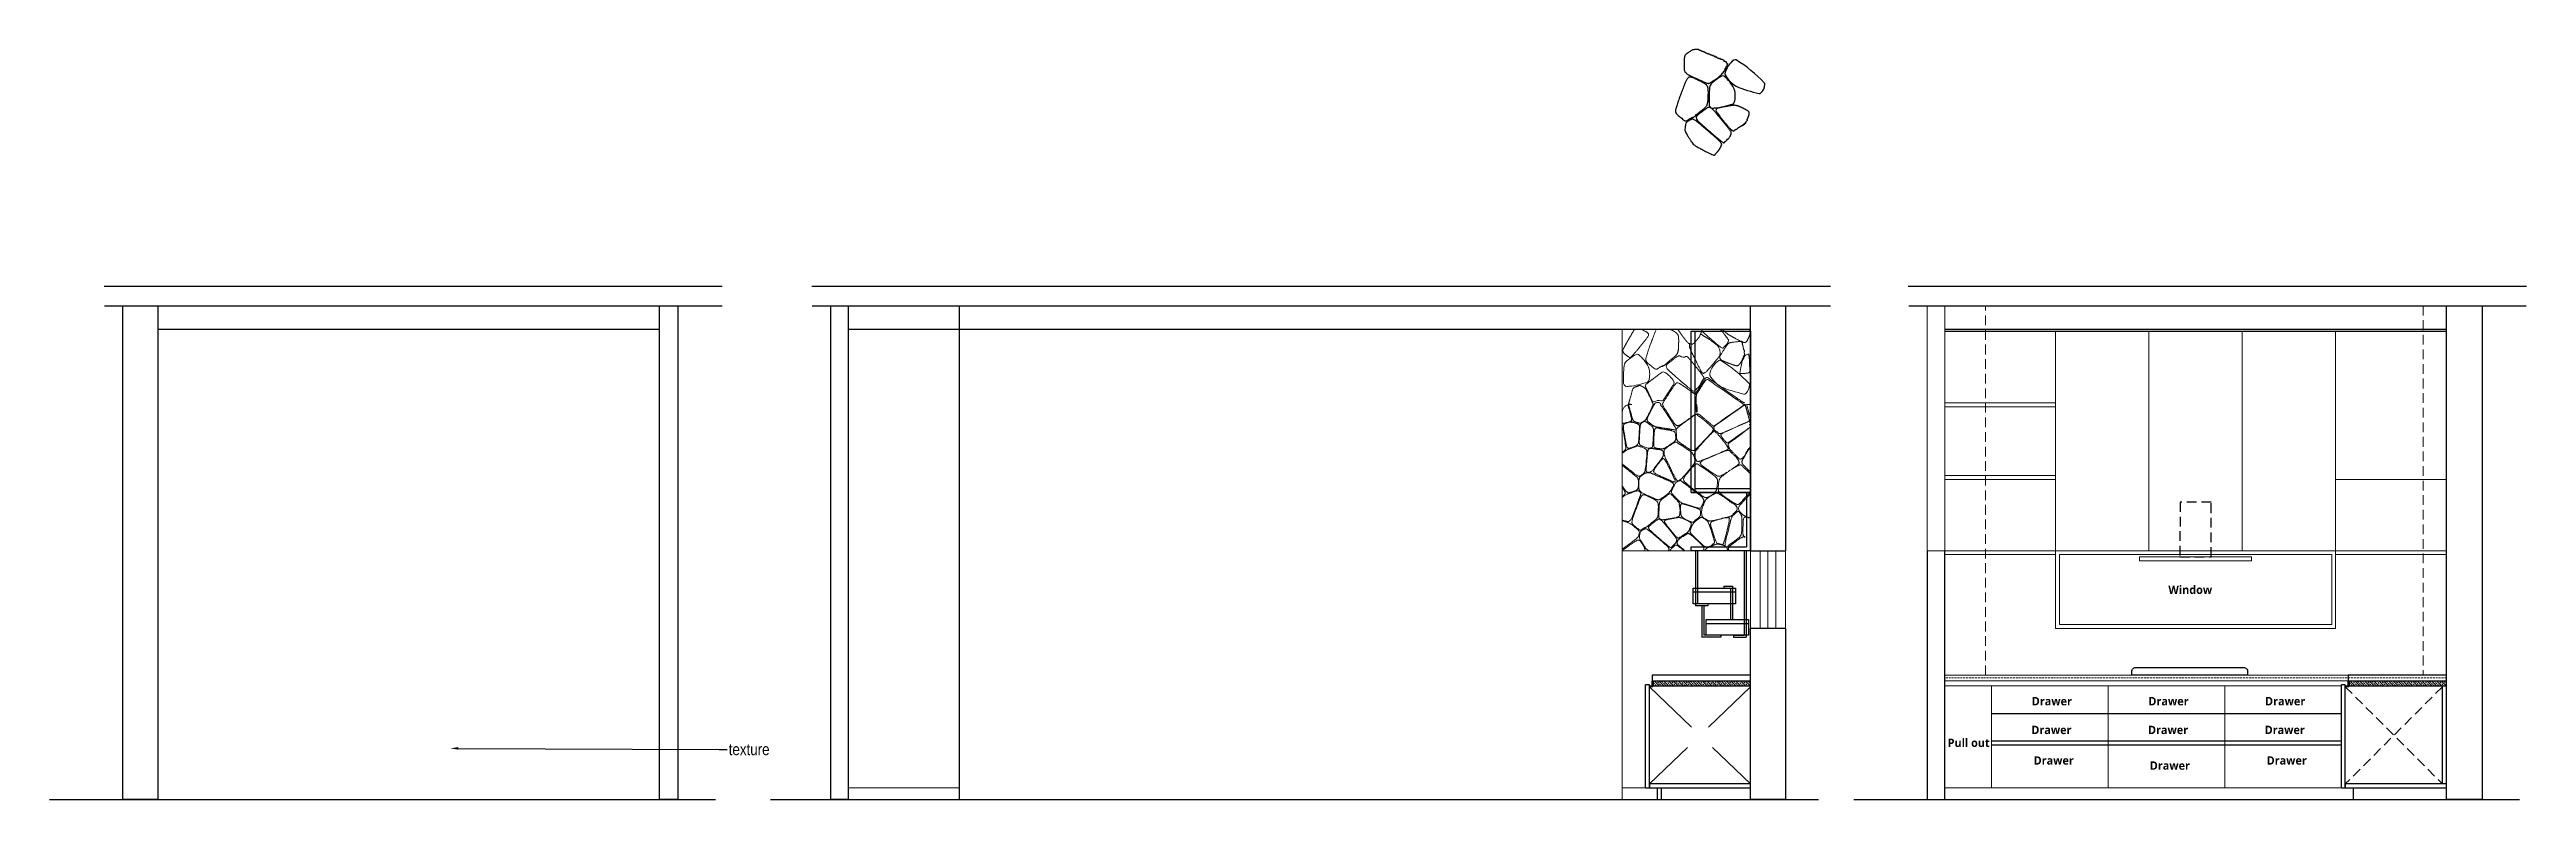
# Model space of a CAD drawing. Header units: millimetres. Extents: x 56222 to 3066687, y -650199 to -121287.
# Drawn here: x 138434 to 139071, y -183269 to -183076 of the extents above; entities that cross this region are included whole.
import ezdxf
from ezdxf import colors
from ezdxf.entities.mleader import LeaderData, LeaderLine
from ezdxf.math import Vec2, Vec3

# ---------------------------------------------------------------- set-up
doc = ezdxf.new("R2010")
doc.units = ezdxf.units.MM
doc.header["$MEASUREMENT"] = 0
for name, pattern in [('DASHED', [0.75, 0.5, -0.25]), ('DASHED2', [0.375, 0.25, -0.125]), ('DASHEDX2', [1.5, 1, -0.5])]:
    doc.linetypes.add(name, pattern=pattern)
for name, color, linetype, lineweight in [('ELEVATION', 250, 'Continuous', 9), ('FIRST FLOOR ( DW_RAIL )', 7, 'Continuous', 9), ('FURNITURE', 32, 'Continuous', 9), ('GROUND FLOOR  ( DIM )', 7, 'Continuous', 9), ('Labelling', 1, 'Continuous', 25), ('SECTION ( SLAB PLine )', 104, 'Continuous', 30), ('Text', 7, 'Continuous', 15), ('XX~SLAB ( BEAM )~ ( DIM )', 7, 'Continuous', 9)]:
    doc.layers.add(name, color=color, linetype=linetype, lineweight=lineweight)
doc.layers.add('hatch', color=250, linetype='Continuous', lineweight=9, transparency=0.5)
doc.layers.add('str coll', color=6, linetype='Continuous')
doc.styles.get("Standard").update_dxf_attribs({"font": 'arial.ttf', "height": 6})
doc.styles.add('style4', font='ARIALN.TTF')

msp = doc.modelspace()

# ---------------------------------------------------------------- texts
at = {"layer": 'Text', "ltscale": 20, "char_height": 2.14365, "attachment_point": 1}
for s, insert, width in [('\\pxqc;{\\fMalgun Gothic|b1|i0|c0|p34;\\C1;Window}', (138974.644, -183213.674), 19.10275), ('{\\fMalgun Gothic|b1|i0|c0|p34;\\C1;Drawer}', (138943.441, -183242.338), 39.27782), ('{\\fMalgun Gothic|b1|i0|c0|p34;\\C1;Drawer}', (138973.443, -183242.338), 39.27782), ('{\\fMalgun Gothic|b1|i0|c0|p34;\\C1;Drawer}', (139003.44, -183242.338), 39.27782), ('{\\fMalgun Gothic|b1|i0|c0|p34;\\C1;Drawer}', (138943.327, -183249.721), 39.27782), ('{\\fMalgun Gothic|b1|i0|c0|p34;\\C1;Drawer}', (138973.329, -183249.721), 39.27782), ('{\\fMalgun Gothic|b1|i0|c0|p34;\\C1;Drawer}', (139003.326, -183249.721), 39.27782), ('{\\fMalgun Gothic|b1|i0|c0|p34;\\C1;Pull out}', (138921.819, -183253.039), 39.27782), ('{\\fMalgun Gothic|b1|i0|c0|p34;\\C1;Drawer}', (138943.917, -183257.582), 39.27782), ('{\\fMalgun Gothic|b1|i0|c0|p34;\\C1;Drawer}', (139003.839, -183257.578), 39.27782), ('{\\fMalgun Gothic|b1|i0|c0|p34;\\C1;Drawer}', (138973.786, -183258.898), 39.27782)]:
    msp.add_mtext(s, dxfattribs=dict(at, insert=insert, width=width))

# ---------------------------------------------------------------- hatches: boundary and pattern name
at = {"layer": 'hatch', "transparency": 33554651}
h = msp.add_hatch(dxfattribs=at)
h.set_pattern_fill('ANSI33', color=256, scale=3.493167, angle=90, style=0)
h.set_pattern_definition([(135, (-5356419.7818, 4413149.8388), (-0.61751058278, -0.61751058278), []), (135, (-5356419.7818, 4413150.4563), (-0.61751058278, -0.61751058278), [0.43664592054, -0.21832296027])])
h.paths.add_polyline_path([(138871.099, -183239.472), (138871.099, -183238.188), (138846.05, -183238.194), (138846.05, -183239.478)])
h = msp.add_hatch(dxfattribs=at)
h.set_pattern_fill('ANSI33', color=256, scale=3.493167, angle=90, style=0)
h.set_pattern_definition([(135, (-5356240.81495, 4413149.8384), (-0.61751058278, -0.61751058278), []), (135, (-5356240.81495, 4413150.45595), (-0.61751058278, -0.61751058278), [0.43664592054, -0.21832296027])])
h.paths.add_polyline_path([(139050.066, -183239.473), (139050.066, -183238.188), (139025.017, -183238.194), (139025.017, -183239.479)])

# ---------------------------------------------------------------- linework, layer by layer
at = {"linetype": 'Continuous'}
msp.add_line((138871.099, -183204.688), (138871.099, -183167.053), dxfattribs=at)
msp.add_line((138871.099, -183204.688), (138871.099, -183197.956))
for points in [[(138856.741, -183075.796, 0.030633), (138856.365, -183075.849, 0.062575), (138856.083, -183075.944, 0.03518), (138855.746, -183076.138, 0.004388), (138855.047, -183076.616, 0.017568), (138854.596, -183076.955, 0.061813), (138854.344, -183077.216, 0.079412), (138854.197, -183077.494, 0.042597), (138854.103, -183077.872, 0.033314), (138854.063, -183078.317, 0.002997), (138854.043, -183079.435, 0.002752), (138854.035, -183080.561, 0.038461), (138854.066, -183080.965, 0.032242), (138854.119, -183081.206, 0.059373), (138854.197, -183081.391, 0.051348), (138854.325, -183081.569, 0.018641), (138854.539, -183081.794, 0.016569), (138854.774, -183082.008, 0.030242), (138854.981, -183082.164, 0.022601), (138855.243, -183082.321, 0.005602), (138855.685, -183082.553, 0.002901), (138856.033, -183082.728, 0.007531), (138856.287, -183082.85, 0.006899), (138856.557, -183082.969, 0.002104), (138856.968, -183083.142, -0.003878), (138857.144, -183083.217, -0.002153), (138857.358, -183083.311, -0.002146), (138857.574, -183083.408, -0.003466), (138857.756, -183083.493, 0.002089), (138858.047, -183083.629, 0.001743), (138858.357, -183083.771, 0.001292), (138858.745, -183083.945, 0.000478), (138859.293, -183084.189, 0.019976), (138859.557, -183084.295, 0.01462), (138859.858, -183084.391, 0.013807), (138860.137, -183084.463, 0.056317), (138860.311, -183084.483, 0.09448), (138860.433, -183084.459, 0.010451), (138860.695, -183084.349, 0.013754), (138860.971, -183084.217, 0.02275), (138861.194, -183084.09, 0.025453), (138861.264, -183084.04, 0.034909), (138861.322, -183083.988, 0.039019), (138861.361, -183083.94, 0.148302), (138861.373, -183083.903, -0.067367), (138861.378, -183083.876, -0.1152), (138861.389, -183083.856, -0.149098), (138861.406, -183083.846, -0.144448), (138861.425, -183083.847, 0.164026), (138861.494, -183083.848, 0.05218), (138861.59, -183083.806, 0.055917), (138861.667, -183083.751, 0.360757), (138861.673, -183083.706, -0.03337), (138861.664, -183083.689, -0.354197), (138861.666, -183083.682, -0.27647), (138861.674, -183083.681, -0.025994), (138861.694, -183083.691, 0.183522), (138861.721, -183083.697, 0.047485), (138861.766, -183083.685, 0.041104), (138861.818, -183083.66, 0.029457), (138861.872, -183083.624, -0.008097), (138861.926, -183083.585, -0.008113), (138861.981, -183083.547, -0.007978), (138862.03, -183083.516, -0.031738), (138862.062, -183083.499, 0.045954), (138862.127, -183083.463, 0.004194), (138862.279, -183083.356, 0.005016), (138862.469, -183083.218, 0.002932), (138862.693, -183083.048, 0.013089), (138862.908, -183082.875, 0.00497), (138863.199, -183082.622, 0.004751), (138863.479, -183082.368, 0.017667), (138863.649, -183082.201, 0.019806), (138863.715, -183082.125, 0.043154), (138863.757, -183082.062, 0.059419), (138863.779, -183082.009, 0.144536), (138863.778, -183081.967, -0.048904), (138863.772, -183081.94, -0.085294), (138863.773, -183081.916, -0.128493), (138863.781, -183081.901, -0.210829), (138863.795, -183081.895, -0.109116), (138863.811, -183081.899, -0.070132), (138863.827, -183081.909, -0.065332), (138863.841, -183081.925, -0.068427), (138863.851, -183081.944, 0.491778), (138863.867, -183081.949, 0.036861), (138863.911, -183081.916, 0.028885), (138863.969, -183081.858, 0.014969), (138864.034, -183081.781, 0.017676), (138864.098, -183081.693, 0.027024), (138864.147, -183081.612, 0.027449), (138864.178, -183081.545, 0.188892), (138864.179, -183081.51, -0.070843), (138864.173, -183081.487, -0.119025), (138864.176, -183081.468, -0.152637), (138864.187, -183081.455, -0.144637), (138864.203, -183081.45, 0.094268), (138864.219, -183081.447, 0.172486), (138864.229, -183081.439, 0.173173), (138864.231, -183081.426, 0.095111), (138864.225, -183081.41, -0.097728), (138864.22, -183081.397, -0.30431), (138864.224, -183081.388, -0.185229), (138864.236, -183081.386, -0.04675), (138864.256, -183081.392, 0.282416), (138864.308, -183081.382, 0.079437), (138864.362, -183081.314, 0.073808), (138864.396, -183081.228, 0.196992), (138864.385, -183081.165, -0.023441), (138864.374, -183081.144, -0.238307), (138864.374, -183081.135, -0.391471), (138864.381, -183081.133, -0.038993), (138864.398, -183081.141, 0.322775), (138864.448, -183081.138, 0.047645), (138864.524, -183081.061, 0.047845), (138864.589, -183080.964, 0.124088), (138864.609, -183080.882, -0.064855), (138864.613, -183080.853, -0.062151), (138864.624, -183080.826, -0.067024), (138864.64, -183080.804, -0.110011), (138864.66, -183080.791, 0.075679), (138864.678, -183080.781, 0.334711), (138864.681, -183080.77, 0.173779), (138864.67, -183080.758, 0.027351), (138864.641, -183080.744, -0.145114), (138864.611, -183080.72, -0.234971), (138864.607, -183080.688, -0.074905), (138864.633, -183080.638, -0.007973), (138864.711, -183080.531, 0.017983), (138864.765, -183080.455, 0.020838), (138864.811, -183080.379, 0.020391), (138864.843, -183080.312, 0.1042), (138864.852, -183080.272, -0.083269), (138864.857, -183080.243, -0.095603), (138864.871, -183080.219, -0.102833), (138864.892, -183080.203, -0.112305), (138864.917, -183080.197, 0.077669), (138864.943, -183080.193, 0.166102), (138864.959, -183080.181, 0.166138), (138864.964, -183080.162, 0.07771), (138864.959, -183080.136, -0.052942), (138864.952, -183080.113, -0.09569), (138864.953, -183080.093, -0.144334), (138864.96, -183080.081, -0.195084), (138864.973, -183080.076, 0.30636), (138865.038, -183080.031, 0.015891), (138865.13, -183079.779, 0.018059), (138865.205, -183079.521, 0.202569), (138865.189, -183079.418, 0.139187), (138865.174, -183079.404, 0.305157), (138865.159, -183079.406, 0.120396), (138865.145, -183079.427, 0.024845), (138865.131, -183079.47, -0.001678), (138865.111, -183079.54, -0.455867), (138865.106, -183079.542, -0.285514), (138865.101, -183079.536, -0.001254), (138865.098, -183079.455, 0.052475), (138865.091, -183079.404, 0.030613), (138865.073, -183079.345, 0.030323), (138865.046, -183079.287, 0.04455), (138865.016, -183079.24, -0.034753), (138864.987, -183079.198, -0.039904), (138864.966, -183079.155, -0.043846), (138864.955, -183079.115, -0.140709), (138864.957, -183079.088, 0.174727), (138864.958, -183079.064, 0.067126), (138864.942, -183079.033, 0.055808), (138864.915, -183079, 0.043562), (138864.878, -183078.972, 0.005972), (138864.815, -183078.931, 0.186174), (138864.797, -183078.928, 0.41502), (138864.79, -183078.938, 0.01823), (138864.8, -183078.986, -0.067994), (138864.807, -183079.044, -0.514938), (138864.788, -183079.057, -0.101717), (138864.741, -183079.028, -0.008209), (138864.635, -183078.926, 0.021034), (138864.563, -183078.86, 0.059318), (138864.507, -183078.823, 0.085822), (138864.456, -183078.808, 0.094684), (138864.405, -183078.811, -0.028145), (138864.354, -183078.822, -0.271641), (138864.334, -183078.813, -0.210201), (138864.328, -183078.79, -0.017559), (138864.341, -183078.727, 0.029534), (138864.35, -183078.683, 0.069971), (138864.349, -183078.649, 0.121974), (138864.341, -183078.628, 0.237752), (138864.325, -183078.62, -0.107663), (138864.3, -183078.615, -0.013845), (138864.251, -183078.59, -0.015652), (138864.193, -183078.558, -0.012467), (138864.133, -183078.519, 0.024856), (138864.069, -183078.48, 0.023982), (138864.001, -183078.448, 0.02471), (138863.939, -183078.425, 0.075823), (138863.895, -183078.418, -0.044646), (138863.859, -183078.415, -0.045273), (138863.824, -183078.405, -0.049351), (138863.795, -183078.391, -0.115649), (138863.778, -183078.374, 0.153836), (138863.761, -183078.359, 0.063156), (138863.731, -183078.351, 0.054355), (138863.693, -183078.349, 0.0458), (138863.654, -183078.355, -0.073738), (138863.602, -183078.36, -0.089804), (138863.554, -183078.349, -0.069725), (138863.504, -183078.319, -0.027892), (138863.445, -183078.265, 0.028948), (138863.348, -183078.177, 0.061724), (138863.263, -183078.123, 0.231449), (138863.221, -183078.124, 0.382651), (138863.209, -183078.155, -0.078758), (138863.215, -183078.185, -0.31985), (138863.206, -183078.199, -0.139516), (138863.18, -183078.202, -0.016802), (138863.122, -183078.19, -0.031337), (138863.073, -183078.175, -0.017475), (138863.015, -183078.15, -0.017377), (138862.957, -183078.121, -0.026872), (138862.91, -183078.092, 0.036356), (138862.862, -183078.064, 0.023349), (138862.803, -183078.038, 0.023453), (138862.743, -183078.017, 0.040094), (138862.691, -183078.007, -0.059865), (138862.633, -183077.993, -0.079598), (138862.586, -183077.967, -0.071569), (138862.547, -183077.924, -0.038862), (138862.51, -183077.863, 0.030112), (138862.482, -183077.813, 0.037686), (138862.449, -183077.771, 0.041302), (138862.418, -183077.74, 0.166768), (138862.393, -183077.732, 0.081404), (138862.375, -183077.734, 0.163383), (138862.363, -183077.743, 0.186161), (138862.36, -183077.756, 0.108622), (138862.365, -183077.771, -0.216175), (138862.367, -183077.786, -0.176605), (138862.357, -183077.8, -0.098486), (138862.335, -183077.809, -0.045252), (138862.303, -183077.812, -0.04053), (138862.262, -183077.808, -0.165615), (138862.24, -183077.797, -0.212637), (138862.233, -183077.776, -0.070267), (138862.241, -183077.745, 0.012731), (138862.254, -183077.709, 0.389672), (138862.25, -183077.701, 0.27071), (138862.239, -183077.702, 0.008807), (138862.205, -183077.73, -0.046097), (138862.17, -183077.753, -0.132814), (138862.142, -183077.76, -0.127759), (138862.114, -183077.752, -0.041209), (138862.078, -183077.727, -0.019356), (138862.042, -183077.695, -0.23464), (138862.036, -183077.678, -0.251782), (138862.046, -183077.663, -0.022014), (138862.089, -183077.644, 0.004632), (138862.136, -183077.625, 0.348963), (138862.14, -183077.618, 0.335062), (138862.134, -183077.613, 0.004464), (138862.082, -183077.607, 0.010281), (138862.049, -183077.605, 0.010105), (138862.015, -183077.604, 0.010029), (138861.985, -183077.604, 0.037447), (138861.967, -183077.606, -0.098956), (138861.909, -183077.605, -0.064364), (138861.845, -183077.582, -0.069113), (138861.795, -183077.547, -0.208036), (138861.779, -183077.51, 0.161968), (138861.771, -183077.486, 0.056441), (138861.746, -183077.46, 0.048868), (138861.71, -183077.435, 0.040102), (138861.668, -183077.415, -0.002074), (138861.62, -183077.398, -0.001629), (138861.568, -183077.378, -0.001646), (138861.521, -183077.36, -0.004053), (138861.486, -183077.346, 0.027784), (138861.45, -183077.334, 0.25741), (138861.434, -183077.338, 0.276565), (138861.43, -183077.352, 0.031009), (138861.441, -183077.386, -0.020327), (138861.454, -183077.425, -0.426274), (138861.448, -183077.435, -0.195441), (138861.433, -183077.433, -0.007582), (138861.381, -183077.401, -0.034608), (138861.347, -183077.377, -0.039307), (138861.319, -183077.35, -0.043014), (138861.3, -183077.323, -0.137119), (138861.294, -183077.302, 0.214078), (138861.287, -183077.286, 0.110803), (138861.267, -183077.275, 0.075344), (138861.237, -183077.271, 0.043498), (138861.2, -183077.275, -0.062456), (138861.161, -183077.277, -0.056106), (138861.12, -183077.27, -0.058837), (138861.084, -183077.255, -0.089788), (138861.057, -183077.233, 0.083439), (138861.033, -183077.211, 0.061258), (138861, -183077.196, 0.060762), (138860.964, -183077.19, 0.078508), (138860.93, -183077.193, -0.100367), (138860.893, -183077.195, -0.04591), (138860.845, -183077.184, -0.04244), (138860.794, -183077.162, -0.042274), (138860.748, -183077.131, 0.033262), (138860.699, -183077.098, 0.021236), (138860.638, -183077.065, 0.021326), (138860.575, -183077.038, 0.03679), (138860.521, -183077.022, -0.0204), (138860.466, -183077.008, -0.012324), (138860.403, -183076.987, -0.012338), (138860.341, -183076.962, -0.021112), (138860.291, -183076.939, 0.019744), (138860.245, -183076.917, 0.018624), (138860.196, -183076.898, 0.018961), (138860.152, -183076.885, 0.059464), (138860.121, -183076.881, -0.090347), (138860.083, -183076.874, -0.006716), (138859.984, -183076.833, -0.009142), (138859.867, -183076.781, -0.006809), (138859.74, -183076.719, 0.008156), (138859.612, -183076.658, 0.0106), (138859.492, -183076.605, 0.008456), (138859.391, -183076.566, 0.089295), (138859.348, -183076.558, -0.092191), (138859.317, -183076.552, -0.048818), (138859.281, -183076.535, -0.046308), (138859.248, -183076.509, -0.053009), (138859.221, -183076.478, 0.097817), (138859.148, -183076.408, 0.0375), (138859.024, -183076.341, 0.037535), (138858.885, -183076.291, 0.067541), (138858.766, -183076.275, -0.089415), (138858.66, -183076.256, -0.025109), (138858.504, -183076.189, -0.023994), (138858.357, -183076.107, -0.113288), (138858.289, -183076.04, 0.120859), (138858.267, -183076.02, 0.080169), (138858.235, -183076.008, 0.064559), (138858.194, -183076.004, 0.040407), (138858.147, -183076.011, -0.045932), (138858.092, -183076.018, -0.092096), (138858.049, -183076.011, -0.09733), (138858.013, -183075.99, -0.055916), (138857.979, -183075.953, 0.04619), (138857.952, -183075.921, 0.043435), (138857.919, -183075.895, 0.046456), (138857.885, -183075.877, 0.100921), (138857.856, -183075.871, -0.047432), (138857.829, -183075.868, -0.035695), (138857.8, -183075.86, -0.036528), (138857.774, -183075.849, -0.066283), (138857.754, -183075.836, 0.167039), (138857.669, -183075.798, 0.010536), (138857.394, -183075.782, 0.015412), (138857.073, -183075.779, 0.013912)], [(138855.356, -183082.864, 0.1145), (138855.171, -183082.958, 0.040402), (138854.959, -183083.168, 0.035871), (138854.745, -183083.455, 0.027841), (138854.554, -183083.795, 0.007303), (138854.398, -183084.126, 0.003878), (138854.214, -183084.539, 0.001055), (138854.03, -183084.963, 0.102125), (138854.016, -183085.028, -0.090697), (138854.01, -183085.064, -0.000115), (138853.752, -183085.744, -0.000516), (138853.511, -183086.378, -0.018048), (138853.449, -183086.524, 0.018872), (138853.405, -183086.63, 0.00135), (138853.293, -183086.929, 0.001885), (138853.184, -183087.225, 0.009236), (138853.126, -183087.394, -0.007742), (138853.086, -183087.514, -0.000474), (138852.958, -183087.871, -0.000573), (138852.783, -183088.358, -0.000214), (138852.536, -183089.041, 0.004494), (138852.312, -183089.678, 0.005865), (138852.119, -183090.265, 0.006448), (138851.967, -183090.769, 0.016422), (138851.874, -183091.139, 0.019983), (138851.821, -183091.439, 0.046753), (138851.812, -183091.667, 0.057059), (138851.845, -183091.864, 0.046513), (138851.923, -183092.062, 0.09425), (138852.283, -183092.532, 0.014478), (138853.188, -183093.293, 0.011566), (138854.14, -183094.014, 0.157348), (138854.549, -183094.146, 0.084446), (138854.632, -183094.132, 0.04659), (138854.725, -183094.089, 0.03646), (138854.831, -183094.017, 0.018728), (138854.953, -183093.913, -0.032413), (138854.998, -183093.877, -0.043857), (138855.042, -183093.851, -0.050984), (138855.081, -183093.837, -0.199791), (138855.106, -183093.841, 0.081228), (138855.122, -183093.848, 0.225214), (138855.134, -183093.845, 0.210579), (138855.14, -183093.834, 0.072248), (138855.139, -183093.815, -0.265051), (138855.149, -183093.786, -0.024129), (138855.209, -183093.736, -0.02547), (138855.294, -183093.679, -0.015128), (138855.4, -183093.62, 0.004207), (138855.506, -183093.564, 0.005847), (138855.6, -183093.511, 0.003723), (138855.678, -183093.466, 0.071975), (138855.7, -183093.448, -0.096413), (138855.716, -183093.436, -0.037502), (138855.741, -183093.427, -0.035381), (138855.772, -183093.42, -0.036713), (138855.802, -183093.418, 0.05258), (138855.83, -183093.415, 0.072432), (138855.854, -183093.406, 0.092341), (138855.871, -183093.393, 0.177615), (138855.876, -183093.377, -0.17131), (138855.882, -183093.362, -0.095191), (138855.897, -183093.349, -0.075283), (138855.92, -183093.34, -0.055234), (138855.947, -183093.338, -0.013485), (138855.987, -183093.339, -0.331801), (138855.995, -183093.346, -0.290859), (138855.991, -183093.356, -0.011525), (138855.957, -183093.381, 0.05637), (138855.935, -183093.401, 0.555986), (138855.938, -183093.41, 0.102021), (138855.963, -183093.412, 0.007937), (138856.03, -183093.402, 0.047009), (138856.145, -183093.371, 0.04643), (138856.252, -183093.319, 0.157854), (138856.286, -183093.279, 0.53691), (138856.271, -183093.256, -0.068905), (138856.242, -183093.252, -0.17458), (138856.225, -183093.24, -0.175128), (138856.22, -183093.22, -0.069408), (138856.227, -183093.192, -0.098706), (138856.243, -183093.166, -0.123003), (138856.268, -183093.15, -0.097399), (138856.302, -183093.146, -0.044734), (138856.346, -183093.153, 0.060455), (138856.389, -183093.158, 0.037456), (138856.44, -183093.154, 0.037156), (138856.491, -183093.143, 0.054128), (138856.533, -183093.125, 0.037579), (138856.674, -183093.032, 0.01492), (138856.853, -183092.884, 0.007342), (138857.026, -183092.727, 0.240014), (138857.045, -183092.676, -0.032648), (138857.041, -183092.609, -0.096061), (138857.05, -183092.564, -0.155947), (138857.072, -183092.538, -0.140754), (138857.106, -183092.528, -0.081183), (138857.129, -183092.532, -0.068449), (138857.151, -183092.543, -0.06988), (138857.169, -183092.56, -0.092683), (138857.18, -183092.579, 0.087708), (138857.192, -183092.601, 0.242286), (138857.208, -183092.608, 0.135494), (138857.229, -183092.6, 0.024191), (138857.264, -183092.574, 0.054785), (138857.288, -183092.55, 0.067717), (138857.303, -183092.523, 0.081206), (138857.309, -183092.497, 0.156464), (138857.304, -183092.476, -0.088003), (138857.298, -183092.461, -0.346071), (138857.303, -183092.452, -0.171526), (138857.317, -183092.45, -0.031885), (138857.343, -183092.458, 0.058059), (138857.373, -183092.466, 0.256849), (138857.389, -183092.46, 0.191328), (138857.396, -183092.44, 0.033425), (138857.391, -183092.401, -0.041253), (138857.386, -183092.357, -0.253603), (138857.396, -183092.338, -0.19083), (138857.421, -183092.332, -0.023585), (138857.475, -183092.343, 0.030755), (138857.522, -183092.352, 0.112506), (138857.551, -183092.349, 0.191554), (138857.568, -183092.335, 0.122745), (138857.574, -183092.31, -0.169853), (138857.604, -183092.226, -0.031384), (138857.715, -183092.102, -0.028906), (138857.84, -183091.994, -0.261511), (138857.908, -183091.984, 0.125546), (138857.936, -183091.988, 0.155087), (138857.96, -183091.976, 0.105017), (138857.979, -183091.949, 0.039458), (138857.995, -183091.904, -0.032552), (138858.007, -183091.864, -0.044584), (138858.024, -183091.831, -0.052296), (138858.042, -183091.808, -0.204667), (138858.059, -183091.801, 0.145813), (138858.082, -183091.793, 0.007193), (138858.151, -183091.747, 0.011129), (138858.232, -183091.688, 0.007768), (138858.32, -183091.619, -0.008188), (138858.409, -183091.549, -0.011637), (138858.49, -183091.49, -0.007793), (138858.559, -183091.444, -0.144252), (138858.584, -183091.437, 0.169556), (138858.607, -183091.429, 0.011782), (138858.661, -183091.383, 0.015679), (138858.724, -183091.324, 0.011103), (138858.792, -183091.255, -0.020718), (138858.861, -183091.185, -0.025347), (138858.932, -183091.126, -0.025163), (138858.995, -183091.084, -0.136138), (138859.035, -183091.073, 0.045918), (138859.064, -183091.07, 0.065849), (138859.088, -183091.062, 0.0859), (138859.105, -183091.05, 0.197894), (138859.111, -183091.037, -0.183944), (138859.119, -183091.014, -0.00406), (138859.201, -183090.924, -0.00868), (138859.3, -183090.82, -0.00569), (138859.418, -183090.703, 0.01446), (138859.632, -183090.484, 0.021203), (138859.805, -183090.278, 0.02043), (138859.93, -183090.102, 0.145263), (138859.96, -183090.003, -0.053457), (138859.967, -183089.934, -0.076389), (138859.989, -183089.877, -0.120336), (138860.019, -183089.846, -0.28938), (138860.05, -183089.845, 0.387006), (138860.065, -183089.842, 0.122182), (138860.075, -183089.818, 0.048819), (138860.079, -183089.769, 0.015249), (138860.074, -183089.696, -0.031201), (138860.071, -183089.612, -0.034177), (138860.079, -183089.531, -0.035569), (138860.097, -183089.455, -0.040753), (138860.126, -183089.386, 0.038536), (138860.155, -183089.316, 0.041394), (138860.172, -183089.244, 0.039894), (138860.178, -183089.168, 0.031453), (138860.172, -183089.085, -0.011687), (138860.163, -183089.003, -0.070056), (138860.165, -183088.961, -0.261925), (138860.178, -183088.946, -0.230589), (138860.199, -183088.948, 0.178672), (138860.219, -183088.952, 0.313218), (138860.231, -183088.941, 0.084326), (138860.232, -183088.906, 0.012983), (138860.221, -183088.838, -0.025975), (138860.214, -183088.782, -0.03551), (138860.213, -183088.731, -0.03841), (138860.219, -183088.692, -0.203555), (138860.231, -183088.674, 0.237391), (138860.245, -183088.653, 0.016439), (138860.248, -183088.579, 0.020087), (138860.246, -183088.486, 0.012375), (138860.237, -183088.376, -0.016921), (138860.208, -183088.003, -0.016002), (138860.204, -183087.621, -0.011861), (138860.219, -183087.287, -0.136479), (138860.263, -183087.164, 0.12723), (138860.308, -183087.041, 0.027385), (138860.32, -183086.813, 0.025508), (138860.307, -183086.586, 0.171319), (138860.259, -183086.486, -0.14014), (138860.233, -183086.439, -0.030538), (138860.217, -183086.345, -0.021725), (138860.209, -183086.207, -0.006784), (138860.207, -183085.999, 0.008032), (138860.206, -183085.816, 0.015473), (138860.198, -183085.671, 0.013579), (138860.185, -183085.56, 0.162596), (138860.166, -183085.522, -0.063603), (138860.149, -183085.5, -0.039129), (138860.135, -183085.47, -0.038702), (138860.125, -183085.438, -0.055096), (138860.121, -183085.408, 0.113947), (138860.112, -183085.37, 0.015976), (138860.074, -183085.297, 0.017561), (138860.022, -183085.212, 0.014106), (138859.96, -183085.125, -0.007017), (138859.898, -183085.04, -0.01009), (138859.845, -183084.963, -0.006268), (138859.804, -183084.897, -0.1386), (138859.798, -183084.875, 0.138631), (138859.795, -183084.865, 0.191087), (138859.787, -183084.859, 0.13917), (138859.775, -183084.859, 0.066343), (138859.76, -183084.865, -0.300897), (138859.718, -183084.864, -0.034818), (138859.643, -183084.802, -0.037099), (138859.574, -183084.728, -0.168495), (138859.555, -183084.673, 0.200228), (138859.55, -183084.661, 0.142769), (138859.537, -183084.654, 0.093612), (138859.517, -183084.653, 0.051581), (138859.494, -183084.659, -0.123768), (138859.464, -183084.663, -0.118816), (138859.436, -183084.652, -0.090343), (138859.411, -183084.627, -0.04595), (138859.388, -183084.587, 0.095454), (138859.337, -183084.516, 0.057088), (138859.254, -183084.453, 0.059502), (138859.168, -183084.415, 0.215849), (138859.11, -183084.423, -0.216461), (138859.093, -183084.425, -0.087712), (138859.072, -183084.414, -0.064866), (138859.05, -183084.392, -0.042835), (138859.03, -183084.362, 0.065995), (138859.008, -183084.331, 0.055416), (138858.977, -183084.305, 0.057629), (138858.942, -183084.286, 0.091278), (138858.909, -183084.28, -0.059383), (138858.877, -183084.277, -0.050322), (138858.845, -183084.265, -0.052637), (138858.817, -183084.249, -0.090513), (138858.799, -183084.229, 0.110809), (138858.773, -183084.203, 0.011015), (138858.697, -183084.156, 0.013443), (138858.601, -183084.104, 0.010285), (138858.495, -183084.053, -0.012804), (138858.393, -183084.003, -0.02262), (138858.311, -183083.956, -0.020282), (138858.254, -183083.915, -0.444945), (138858.252, -183083.897, 0.452021), (138858.251, -183083.887, 0.12612), (138858.235, -183083.88, 0.047405), (138858.199, -183083.879, 0.019055), (138858.151, -183083.884, -0.011652), (138858.102, -183083.89, -0.025206), (138858.064, -183083.891, -0.042096), (138858.041, -183083.889, -0.606042), (138858.039, -183083.883, 0.422113), (138858.038, -183083.85, 0.062228), (138857.979, -183083.806, 0.050874), (138857.893, -183083.769, 0.073756), (138857.812, -183083.756, -0.081639), (138857.735, -183083.743, -0.08499), (138857.668, -183083.705, -0.127184), (138857.634, -183083.66, -0.301981), (138857.642, -183083.62, 0.32234), (138857.644, -183083.61, 0.180502), (138857.634, -183083.601, 0.070937), (138857.611, -183083.595, 0.027834), (138857.578, -183083.593, -0.056621), (138857.539, -183083.589, -0.038843), (138857.496, -183083.575, -0.039112), (138857.457, -183083.556, -0.061951), (138857.427, -183083.532, 0.076158), (138857.393, -183083.507, 0.026955), (138857.338, -183083.482, 0.026019), (138857.273, -183083.461, 0.027743), (138857.208, -183083.446, -0.015832), (138857.147, -183083.435, -0.024876), (138857.095, -183083.42, -0.021972), (138857.057, -183083.406, -0.298835), (138857.049, -183083.394, 0.250014), (138857.041, -183083.379, 0.014311), (138856.998, -183083.352, 0.01909), (138856.943, -183083.322, 0.012616), (138856.877, -183083.292, -0.010142), (138856.807, -183083.26, -0.010117), (138856.738, -183083.225, -0.010001), (138856.679, -183083.192, -0.038761), (138856.644, -183083.169, 0.065836), (138856.567, -183083.121, 0.019979), (138856.439, -183083.07, 0.01486), (138856.256, -183083.011, 0.005536), (138855.997, -183082.94, 0.005719), (138855.734, -183082.874, 0.029364), (138855.586, -183082.847, 0.049185), (138855.473, -183082.845, 0.041004)], [(138860.142, -183090.721, 0.02047), (138859.832, -183090.909, 0.00996), (138859.452, -183091.172, 0.005604), (138858.893, -183091.586, 0.001118), (138857.904, -183092.338, 0.0225), (138857.702, -183092.508, 0.015335), (138857.488, -183092.717, 0.014462), (138857.302, -183092.922, 0.057765), (138857.207, -183093.062, 0.144406), (138857.146, -183093.378, 0.111633), (138857.256, -183093.712, 0.056692), (138857.582, -183094.137, 0.01217), (138858.245, -183094.792, 0.002091), (138858.38, -183094.919, 0.001941), (138858.52, -183095.047, 0.001934), (138858.645, -183095.16, 0.006533), (138858.728, -183095.232, -0.003393), (138858.81, -183095.303, -0.001096), (138858.93, -183095.409, -0.001093), (138859.064, -183095.527, -0.001226), (138859.192, -183095.642, 0.000954), (138859.319, -183095.756, 0.000853), (138859.452, -183095.874, 0.000855), (138859.572, -183095.98, 0.002668), (138859.653, -183096.051, -0.000706), (138859.729, -183096.116, -0.00033), (138859.826, -183096.201, -0.000326), (138859.929, -183096.29, -0.000457), (138860.02, -183096.369, 0.00076), (138860.11, -183096.448, 0.000592), (138860.208, -183096.532, 0.000599), (138860.299, -183096.611, 0.001455), (138860.367, -183096.669, -0.003227), (138860.441, -183096.733, -0.000831), (138860.56, -183096.837, -0.000845), (138860.695, -183096.956, -0.00086), (138860.829, -183097.075, 0.002088), (138860.962, -183097.193, 0.002165), (138861.095, -183097.308, 0.002085), (138861.21, -183097.407, 0.009371), (138861.279, -183097.463, -0.00662), (138861.363, -183097.53, -0.000406), (138861.61, -183097.735, -0.000604), (138861.904, -183097.98, -0.000448), (138862.229, -183098.252, 0.000877), (138862.558, -183098.526, 0.001093), (138862.864, -183098.78, 0.000884), (138863.122, -183098.992, 0.008358), (138863.235, -183099.081, -0.002663), (138863.306, -183099.136, -0.003675), (138863.369, -183099.186, -0.002338), (138863.422, -183099.229, -0.044518), (138863.437, -183099.243, 0.068818), (138863.507, -183099.306, 0.0025), (138863.809, -183099.506, 0.002588), (138864.111, -183099.702, 0.065733), (138864.2, -183099.744, 0.136143), (138864.278, -183099.747, 0.037586), (138864.396, -183099.709, 0.034246), (138864.502, -183099.657, 0.309645), (138864.523, -183099.613, -0.064877), (138864.522, -183099.538, -0.100368), (138864.541, -183099.476, -0.09453), (138864.584, -183099.425, -0.052227), (138864.653, -183099.38, 0.071112), (138864.827, -183099.256, 0.005661), (138865.232, -183098.861, 0.007257), (138865.622, -183098.46, 0.041752), (138865.807, -183098.229, 0.023885), (138865.861, -183098.141, 0.011665), (138865.92, -183098.023, 0.011543), (138865.977, -183097.898, 0.016389), (138866.021, -183097.784, -0.000617), (138866.058, -183097.679, -0.00075), (138866.093, -183097.581, -0.00063), (138866.123, -183097.498, -0.005231), (138866.137, -183097.461, 0.07067), (138866.162, -183097.349, 0.036967), (138866.164, -183097.206, 0.0369), (138866.145, -183097.069, 0.092686), (138866.106, -183096.976, 0.002312), (138865.885, -183096.644, 0.005931), (138865.722, -183096.407, 0.006892), (138865.568, -183096.195, 0.004308), (138865.383, -183095.951, 0.001411), (138865.248, -183095.778, 0.00106), (138865.1, -183095.589, 0.001071), (138864.959, -183095.412, 0.002463), (138864.852, -183095.279, -0.001193), (138864.759, -183095.165, -0.001112), (138864.665, -183095.047, -0.001107), (138864.582, -183094.942, -0.003782), (138864.528, -183094.874, 0.003781), (138864.48, -183094.811, 0.001751), (138864.415, -183094.731, 0.001734), (138864.347, -183094.646, 0.002414), (138864.286, -183094.572, -0.002114), (138864.223, -183094.495, -0.001353), (138864.15, -183094.406, -0.001359), (138864.08, -183094.318, -0.002541), (138864.023, -183094.246, 0.008204), (138863.963, -183094.172, 0.003546), (138863.881, -183094.075, 0.003507), (138863.792, -183093.973, 0.004643), (138863.71, -183093.882, -0.009587), (138863.636, -183093.799, -0.013526), (138863.574, -183093.721, -0.009661), (138863.526, -183093.656, -0.154204), (138863.518, -183093.63, 0.064114), (138863.515, -183093.612, 0.058743), (138863.509, -183093.595, 0.062556), (138863.499, -183093.581, 0.103332), (138863.487, -183093.573, -0.099889), (138863.468, -183093.559, -0.002892), (138863.401, -183093.486, -0.005726), (138863.322, -183093.399, -0.0039), (138863.235, -183093.298, 0.002987), (138863.137, -183093.184, 0.002183), (138863.027, -183093.059, 0.002205), (138862.922, -183092.941, 0.004873), (138862.841, -183092.853, -0.007641), (138862.775, -183092.781, -0.011157), (138862.719, -183092.715, -0.006823), (138862.675, -183092.658, -0.162233), (138862.669, -183092.64, 0.130553), (138862.664, -183092.623, 0.022557), (138862.647, -183092.597, 0.023204), (138862.623, -183092.566, 0.018918), (138862.595, -183092.536, -0.01301), (138862.563, -183092.502, -0.007837), (138862.527, -183092.46, -0.007846), (138862.492, -183092.417, -0.013593), (138862.464, -183092.381, 0.015612), (138862.371, -183092.257, 0.004038), (138862.212, -183092.064, 0.003834), (138862.017, -183091.834, 0.002788), (138861.796, -183091.58, 0.017953), (138861.574, -183091.345, 0.012141), (138861.306, -183091.093, 0.006105), (138861.042, -183090.863, 0.171693), (138860.958, -183090.831, -0.113025), (138860.939, -183090.826, -0.009354), (138860.892, -183090.801, -0.012127), (138860.836, -183090.768, -0.009052), (138860.777, -183090.729, 0.071538), (138860.63, -183090.658, 0.074694), (138860.472, -183090.632, 0.071504), (138860.307, -183090.653, 0.057999)], [(138866.631, -183090.141, 0.003053), (138866.178, -183090.206, 0.002294), (138865.68, -183090.282, 0.002056), (138865.228, -183090.356, 0.01048), (138864.978, -183090.403, -0.004743), (138864.854, -183090.428, -0.002548), (138864.7, -183090.456, -0.002537), (138864.543, -183090.483, -0.003975), (138864.407, -183090.505, 0.008095), (138864.142, -183090.55, 0.00387), (138863.802, -183090.616, 0.003712), (138863.433, -183090.694, 0.003963), (138863.073, -183090.775, 0.022885), (138862.791, -183090.855, 0.033282), (138862.551, -183090.953, 0.038204), (138862.371, -183091.059, 0.122046), (138862.279, -183091.164, 0.149384), (138862.232, -183091.425, 0.091972), (138862.324, -183091.726, 0.038719), (138862.605, -183092.172, 0.005395), (138863.264, -183093.043, 0.000432), (138863.583, -183093.453, 0.003666), (138863.728, -183093.637, 0.006288), (138863.844, -183093.779, 0.002727), (138864.003, -183093.965, -0.004049), (138864.146, -183094.133, -0.00228), (138864.317, -183094.34, -0.002026), (138864.51, -183094.578, -0.001475), (138864.724, -183094.845, 0.005739), (138864.787, -183094.922, 0.003335), (138864.863, -183095.013, 0.003333), (138864.941, -183095.102, 0.005615), (138865.008, -183095.177, -0.006565), (138865.083, -183095.26, -0.002152), (138865.192, -183095.386, -0.002143), (138865.311, -183095.526, -0.002422), (138865.425, -183095.662, 0.016981), (138865.695, -183095.967, 0.016544), (138865.987, -183096.255, 0.016715), (138866.261, -183096.491, 0.057011), (138866.459, -183096.617, 0.061202), (138866.604, -183096.666, 0.054881), (138866.761, -183096.681, 0.061599), (138866.892, -183096.663, 0.252679), (138866.948, -183096.611, -0.052633), (138866.957, -183096.591, -0.02599), (138866.972, -183096.568, -0.025461), (138866.99, -183096.546, -0.033794), (138867.009, -183096.528, -0.004008), (138867.137, -183096.422, -0.024145), (138867.207, -183096.371, -0.047901), (138867.251, -183096.347, -0.241367), (138867.278, -183096.349, 0.189251), (138867.294, -183096.352, 0.071064), (138867.315, -183096.345, 0.057419), (138867.338, -183096.329, 0.042598), (138867.36, -183096.307, -0.078943), (138867.385, -183096.285, -0.067773), (138867.417, -183096.27, -0.068191), (138867.452, -183096.265, -0.082), (138867.485, -183096.27, 0.127495), (138867.525, -183096.272, 0.077414), (138867.571, -183096.255, 0.054959), (138867.622, -183096.218, 0.024259), (138867.682, -183096.159, -0.006317), (138867.848, -183095.985, -0.034913), (138867.944, -183095.898, -0.050324), (138868.035, -183095.841, -0.022362), (138868.166, -183095.784, 0.017), (138868.244, -183095.75, 0.022059), (138868.314, -183095.714, 0.020489), (138868.368, -183095.679, 0.150127), (138868.386, -183095.655, -0.111556), (138868.402, -183095.632, -0.025058), (138868.439, -183095.6, -0.024789), (138868.487, -183095.567, -0.021778), (138868.539, -183095.537, 0.007821), (138868.592, -183095.509, 0.009928), (138868.639, -183095.481, 0.008168), (138868.678, -183095.457, 0.076983), (138868.693, -183095.444, -0.073109), (138868.708, -183095.43, -0.006935), (138868.749, -183095.404, -0.008747), (138868.799, -183095.373, -0.006783), (138868.854, -183095.341, 0.011793), (138868.911, -183095.309, 0.013941), (138868.962, -183095.275, 0.012833), (138869.003, -183095.245, 0.080945), (138869.021, -183095.226, -0.106355), (138869.033, -183095.214, -0.173961), (138869.047, -183095.211, -0.149228), (138869.061, -183095.218, -0.073135), (138869.074, -183095.233, -0.072632), (138869.082, -183095.25, -0.148641), (138869.081, -183095.264, -0.188638), (138869.073, -183095.274, -0.12523), (138869.059, -183095.278, 0.094153), (138869.043, -183095.281, 0.096662), (138869.029, -183095.29, 0.099007), (138869.019, -183095.303, 0.104148), (138869.016, -183095.318, 0.427949), (138869.031, -183095.332, 0.075902), (138869.071, -183095.324, 0.040262), (138869.135, -183095.295, 0.015757), (138869.217, -183095.245, 0.301167), (138869.22, -183095.238, 0.113335), (138869.216, -183095.227, 0.06509), (138869.204, -183095.215, 0.033217), (138869.186, -183095.202, -0.131025), (138869.168, -183095.183, -0.205796), (138869.166, -183095.16, -0.105968), (138869.182, -183095.132, -0.0243), (138869.221, -183095.093, -0.007027), (138869.272, -183095.049, -0.143951), (138869.29, -183095.041, -0.475725), (138869.298, -183095.048, -0.033949), (138869.293, -183095.083, 0.056614), (138869.291, -183095.109, 0.083924), (138869.295, -183095.132, 0.111062), (138869.305, -183095.147, 0.177717), (138869.319, -183095.154, 0.165188), (138869.375, -183095.139, 0.011255), (138869.509, -183095.046, 0.009719), (138869.641, -183094.945, 0.220944), (138869.662, -183094.904, 0.258053), (138869.65, -183094.88, 0.212874), (138869.623, -183094.876, 0.102608), (138869.582, -183094.895, 0.055613), (138869.542, -183094.934, -0.053846), (138869.5, -183094.975, -0.126294), (138869.46, -183094.992, -0.248764), (138869.432, -183094.983, -0.19126), (138869.421, -183094.954, -0.236262), (138869.445, -183094.905, -0.02802), (138869.549, -183094.836, -0.029094), (138869.661, -183094.778, -0.197713), (138869.721, -183094.777, 0.170758), (138869.745, -183094.778, 0.054223), (138869.778, -183094.763, 0.046912), (138869.814, -183094.737, 0.037441), (138869.848, -183094.704, 0.002686), (138869.89, -183094.654, 0.124159), (138869.895, -183094.642, 0.685556), (138869.891, -183094.639, 0.006959), (138869.855, -183094.667, -0.178573), (138869.807, -183094.682, -0.498841), (138869.791, -183094.657, -0.056255), (138869.84, -183094.553, -0.010945), (138869.954, -183094.377, -0.011872), (138870.027, -183094.274, -0.010907), (138870.107, -183094.172, -0.010978), (138870.183, -183094.085, -0.034944), (138870.238, -183094.031, 0.011976), (138870.305, -183093.971, 0.131193), (138870.324, -183093.941, 0.260538), (138870.319, -183093.916, 0.05544), (138870.284, -183093.883, -0.067909), (138870.248, -183093.849, -0.197852), (138870.239, -183093.817, -0.095527), (138870.253, -183093.772, -0.00983), (138870.307, -183093.676, 0.021633), (138870.35, -183093.596, 0.008279), (138870.402, -183093.482, 0.00818), (138870.455, -183093.356, 0.009952), (138870.501, -183093.236, -0.000337), (138870.545, -183093.111, -0.000235), (138870.595, -183092.971, -0.000237), (138870.644, -183092.836, -0.00049), (138870.681, -183092.73, 0.027579), (138870.713, -183092.624, 0.013753), (138870.742, -183092.487, 0.013609), (138870.765, -183092.343, 0.019486), (138870.776, -183092.214, 0.009745), (138870.781, -183092.032, 0.063915), (138870.771, -183091.941, 0.090056), (138870.739, -183091.87, 0.028943), (138870.667, -183091.779, 0.059496), (138870.532, -183091.657, 0.01078), (138870.25, -183091.469, 0.011075), (138869.961, -183091.292, 0.054507), (138869.786, -183091.215, -0.038846), (138869.755, -183091.202, -0.04898), (138869.728, -183091.185, -0.057232), (138869.709, -183091.167, -0.172613), (138869.704, -183091.151, 0.167186), (138869.699, -183091.137, 0.095098), (138869.685, -183091.124, 0.075927), (138869.664, -183091.116, 0.056511), (138869.639, -183091.113, -0.077154), (138869.607, -183091.108, -0.025049), (138869.562, -183091.091, -0.024295), (138869.513, -183091.067, -0.025078), (138869.467, -183091.039, 0.029782), (138869.402, -183090.999, 0.004622), (138869.267, -183090.929, 0.005137), (138869.106, -183090.85, 0.00445), (138868.935, -183090.77, -0.000118), (138868.751, -183090.686, -0.000089), (138868.549, -183090.593, -0.00009), (138868.359, -183090.506, -0.000208), (138868.217, -183090.44, 0.004123), (138868.102, -183090.388, 0.005977), (138867.999, -183090.344, 0.003231), (138867.912, -183090.309, 0.094884), (138867.889, -183090.305, -0.064872), (138867.866, -183090.302, -0.003385), (138867.794, -183090.282, -0.005308), (138867.708, -183090.257, -0.003829), (138867.614, -183090.228, 0.031093), (138867.382, -183090.169, 0.024249), (138867.126, -183090.134, 0.024287), (138866.867, -183090.124, 0.031591)], [(138855.952, -183093.739, 0.032377), (138855.694, -183093.839, 0.014489), (138855.368, -183094.002, 0.014536), (138855.048, -183094.186, 0.027875), (138854.804, -183094.355, 0.058416), (138854.626, -183094.531, 0.070868), (138854.507, -183094.734, 0.044633), (138854.415, -183095.028, 0.010233), (138854.315, -183095.54, 0.02489), (138854.226, -183096.263, 0.088254), (138854.274, -183096.726, 0.062707), (138854.486, -183097.222, 0.00851), (138855.074, -183098.189, -0.000158), (138855.274, -183098.505, -0.000138), (138855.483, -183098.836, -0.000138), (138855.672, -183099.135, -0.00041), (138855.801, -183099.341, 0.033869), (138856.198, -183099.887, 0.047156), (138856.627, -183100.312, 0.037816), (138857.197, -183100.712, 0.013788), (138858.059, -183101.191, -0.000255), (138858.285, -183101.309, -0.000164), (138858.547, -183101.446, -0.000165), (138858.803, -183101.579, -0.000311), (138859.01, -183101.688, 0.004074), (138860.091, -183102.245, 0.010529), (138860.883, -183102.623, 0.011507), (138861.465, -183102.871, 0.087938), (138861.755, -183102.931, 0.060038), (138861.857, -183102.922, 0.081364), (138861.944, -183102.888, 0.101247), (138862.001, -183102.835, 0.15905), (138862.022, -183102.772, -0.16759), (138862.034, -183102.738, -0.006753), (138862.118, -183102.633, -0.011203), (138862.224, -183102.51, -0.007632), (138862.35, -183102.375, 0.006033), (138862.482, -183102.235, 0.00678), (138862.605, -183102.098, 0.00627), (138862.706, -183101.978, 0.035972), (138862.754, -183101.91, -0.017539), (138862.785, -183101.863, -0.024318), (138862.816, -183101.823, -0.02237), (138862.844, -183101.794, -0.194278), (138862.861, -183101.787, 0.212254), (138862.877, -183101.78, 0.020535), (138862.906, -183101.745, 0.023255), (138862.937, -183101.7, 0.016269), (138862.969, -183101.645, -0.016383), (138863.001, -183101.591, -0.023392), (138863.032, -183101.546, -0.020733), (138863.061, -183101.511, -0.211783), (138863.077, -183101.504, 0.245581), (138863.094, -183101.495, 0.013618), (138863.127, -183101.445, 0.018494), (138863.164, -183101.379, 0.012248), (138863.202, -183101.302, -0.011677), (138863.24, -183101.224, -0.017719), (138863.277, -183101.159, -0.012615), (138863.309, -183101.108, -0.248071), (138863.325, -183101.1, 0.161139), (138863.337, -183101.096, 0.094803), (138863.347, -183101.085, 0.076803), (138863.354, -183101.068, 0.058462), (138863.357, -183101.049, -0.090971), (138863.363, -183101.017, -0.006198), (138863.398, -183100.93, -0.008705), (138863.444, -183100.828, -0.006416), (138863.498, -183100.716, 0.013752), (138863.552, -183100.599, 0.015191), (138863.597, -183100.484, 0.014694), (138863.63, -183100.384, 0.071801), (138863.639, -183100.325, -0.042123), (138863.642, -183100.282, -0.051176), (138863.653, -183100.244, -0.059495), (138863.669, -183100.215, -0.160883), (138863.687, -183100.201, 0.454199), (138863.709, -183100.149, 0.022025), (138863.608, -183099.963, 0.025734), (138863.458, -183099.742, 0.020562), (138863.275, -183099.52, 0.022186), (138862.984, -183099.222, 0.002124), (138862.24, -183098.531, 0.002975), (138861.465, -183097.826, 0.006745), (138860.869, -183097.305, -0.004713), (138860.769, -183097.218, -0.0003), (138860.478, -183096.961, -0.000482), (138860.187, -183096.702, -0.001364), (138859.984, -183096.521, 0.011715), (138859.935, -183096.478, 0.015873), (138859.888, -183096.442, 0.012805), (138859.848, -183096.415, 0.14373), (138859.829, -183096.41, -0.175585), (138859.81, -183096.403, -0.0052), (138859.741, -183096.344, -0.009801), (138859.662, -183096.273, -0.006537), (138859.574, -183096.187, 0.007339), (138859.485, -183096.102, 0.010861), (138859.405, -183096.03, 0.006298), (138859.336, -183095.973, 0.172536), (138859.314, -183095.965, -0.079141), (138859.3, -183095.963, -0.062523), (138859.286, -183095.956, -0.063218), (138859.273, -183095.946, -0.085713), (138859.266, -183095.934, 0.107291), (138859.253, -183095.916, 0.007662), (138859.207, -183095.877, 0.0105), (138859.151, -183095.831, 0.007726), (138859.086, -183095.782, -0.012244), (138859.003, -183095.718, -0.003978), (138858.883, -183095.62, -0.003963), (138858.751, -183095.508, -0.004451), (138858.626, -183095.399, 0.00143), (138858.338, -183095.144, 0.00426), (138858.138, -183094.971, 0.006121), (138857.987, -183094.846, 0.010638), (138857.857, -183094.745, -0.008107), (138857.795, -183094.697, -0.005236), (138857.724, -183094.64, -0.005263), (138857.656, -183094.583, -0.009895), (138857.603, -183094.535, 0.012542), (138857.557, -183094.494, 0.016878), (138857.514, -183094.46, 0.013991), (138857.476, -183094.434, 0.145582), (138857.459, -183094.429, -0.135931), (138857.441, -183094.424, -0.017683), (138857.409, -183094.403, -0.019535), (138857.373, -183094.375, -0.015191), (138857.335, -183094.342, 0.031038), (138857.095, -183094.145, 0.017788), (138856.784, -183093.937, 0.016543), (138856.479, -183093.761, 0.068986), (138856.28, -183093.689, 0.071428), (138856.227, -183093.685, 0.019695), (138856.142, -183093.694, 0.019475), (138856.046, -183093.713, 0.019237)]]:
    msp.add_lwpolyline(points, format="xyb", close=True)
for centre, radius, start, end in [((138869.862, -183083.003), 5.427, 123.607992, 168.893337), ((138867.134, -183078.9), 0.5, 58.940864, 123.607992), ((138850.151, -183107.1), 33.419, 42.850015, 58.940864), ((138897.779, -183088.965), 37.338, 174.740836, 181.703274), ((138863.058, -183086.115), 2.526, 121.448066, 166.90003), ((138861.48, -183083.533), 0.5, 301.448066, 307.175418), ((138879.611, -183107.442), 29.507, 122.679978, 127.175418), ((138863.99, -183083.083), 0.569, 56.786946, 123.068626), ((138857.298, -183090.873), 10.833, 27.590251, 49.728296), ((138865.027, -183082.054), 0.5, 168.893337, 208.96975), ((138871.504, -183078.468), 7.904, 208.96975, 238.662641), ((138880.757, -183053.059), 34.825, 247.436145, 257.697526), ((138871.53, -183084.611), 3.257, 313.940752, 357.910025), ((138874.285, -183084.712), 0.5, 357.910025, 42.850015), ((138861.51, -183089.787), 1.091, 195.26885, 289.653308), ((138860.226, -183072.65), 18.24, 275.192455, 290.580104), ((138866.462, -183089.258), 0.5, 290.580104, 343.183087), ((138866.457, -183086.087), 0.5, 17.02336, 27.590251), ((138861.248, -183087.682), 5.947, 343.183087, 17.02336), ((138873.443, -183086.597), 0.5, 257.697526, 313.940752)]:
    msp.add_arc(centre, radius, start, end)
at = {"layer": 'ELEVATION', "lineweight": 30}
msp.add_lwpolyline([(138969.176, -183236.688), (138969.176, -183235.752, -0.4142136), (138970.176, -183234.752), (138997.955, -183234.752, -0.4142136), (138998.955, -183235.752), (138998.955, -183236.688)], format="xyb", close=True, dxfattribs=at)
at = {"layer": 'FIRST FLOOR ( DW_RAIL )', "color": 251, "linetype": 'DASHEDX2', "lineweight": 0, "ltscale": 15, "true_color": 0x4b4c4e}
for p, q in [((138845.099, -183239.688), (138871.099, -183264.689)), ((138871.099, -183239.688), (138845.099, -183264.689))]:
    msp.add_line(p, q, dxfattribs=at)
at = {"layer": 'FIRST FLOOR ( DW_RAIL )', "lineweight": 0}
for p, q in [((138847.092, -183265.688), (138844.099, -183265.688)), ((138848.099, -183265.688), (138848.099, -183268.688)), ((139026.058, -183265.688), (139023.066, -183265.688))]:
    msp.add_line(p, q, dxfattribs=at)
at = {"layer": 'FURNITURE', "lineweight": 0}
for p, q in [((138838.099, -183147.688), (138838.099, -183204.688)), ((138865.338, -183149.061), (138863.785, -183147.688)), ((138949.565, -183148.188), (139021.565, -183148.188)), ((138949.565, -183204.688), (138949.565, -183148.188)), ((138973.565, -183148.188), (138973.565, -183204.688)), ((138997.565, -183148.188), (138997.565, -183204.688)), ((139021.565, -183148.188), (139021.565, -183204.688)), ((138868.651, -183157.549), (138868.357, -183159.088)), ((138868.357, -183159.088), (138868.498, -183159.1)), ((138848.501, -183167.053), (138848.501, -183166.957)), ((138848.501, -183167.053), (138848.501, -183167.148)), ((138870.607, -183167.053), (138870.114, -183167.053)), ((138870.114, -183167.053), (138870.134, -183167.191)), ((138871.099, -183167.053), (138870.607, -183167.053)), ((138871.099, -183168.879), (138871.099, -183167.053)), ((138838.105, -183170.391), (138838.092, -183171.957)), ((138838.092, -183171.957), (138838.232, -183171.943)), ((138871.099, -183172.254), (138870.981, -183172.303)), ((138871.099, -183172.384), (138871.099, -183172.254)), ((138838.495, -183179.321), (138838.097, -183179.613)), ((138838.097, -183179.613), (138838.097, -183180.984)), ((138838.097, -183180.984), (138838.097, -183182.354)), ((138871.082, -183184.414), (138871.091, -183178.505)), ((138838.097, -183182.354), (138838.202, -183182.452)), ((138851.473, -183186.964), (138851.664, -183186.968)), ((138851.664, -183186.968), (138851.706, -183186.824)), ((138865.056, -183184.528), (138865.165, -183184.472)), ((138865.165, -183184.472), (138865.074, -183184.569)), ((138870.578, -183183.952), (138871.082, -183184.414)), ((138871.099, -183184.941), (138870.65, -183184.491)), ((138871.099, -183187.224), (138871.099, -183184.941)), ((138838.097, -183193.839), (138838.097, -183196.761)), ((138838.097, -183196.761), (138838.739, -183196.974)), ((138838.236, -183204.599), (138838.099, -183204.688)), ((138921.065, -183265.688), (138921.065, -183238.187)), ((138921.066, -183265.688), (138921.066, -183238.187)), ((138844.1, -183240.475), (138844.1, -183240.475)), ((138845.099, -183239.475), (138845.719, -183239.475)), ((138846.05, -183239.475), (138871.099, -183239.475)), ((138933.069, -183239.474), (138921.066, -183239.476)), ((139025.017, -183239.476), (139050.066, -183239.476)), ((138921.066, -183265.688), (139023.067, -183265.688))]:
    msp.add_line(p, q, dxfattribs=at)
at = {"layer": 'FURNITURE', "lineweight": 30, "ltscale": 0.4}
for p, q in [((138856.849, -183188.688), (138871.099, -183188.688)), ((138870.099, -183189.688), (138870.099, -183203.688)), ((138871.099, -183189.688), (138871.099, -183203.688)), ((138855.849, -183203.688), (138870.099, -183203.688)), ((138844.099, -183265.688), (138844.1, -183239.188)), ((138845.099, -183239.188), (138844.099, -183239.188)), ((138845.099, -183265.688), (138845.099, -183239.188)), ((139023.066, -183265.688), (139023.067, -183239.188)), ((139024.066, -183239.188), (139023.066, -183239.188)), ((139024.066, -183265.688), (139024.066, -183239.188)), ((139049.066, -183264.689), (139049.066, -183239.688)), ((139050.065, -183268.688), (139050.066, -183239.688)), ((138844.099, -183265.688), (138844.972, -183265.688)), ((138847.099, -183265.688), (138847.099, -183268.688)), ((138848.099, -183265.688), (138848.099, -183268.688)), ((139023.066, -183265.688), (139023.939, -183265.688)), ((139026.066, -183265.688), (139026.066, -183268.688))]:
    msp.add_line(p, q, dxfattribs=at)
at = {"layer": 'FURNITURE', "linetype": 'Continuous', "lineweight": 0}
msp.add_line((138838.099, -183204.688), (138871.099, -183204.688), dxfattribs=at)
at = {"layer": 'FURNITURE', "color": 0, "lineweight": 30, "ltscale": 0.4}
for p, q in [((138871.099, -183236.688), (138845.85, -183236.688)), ((138845.85, -183236.688), (138845.85, -183238.188)), ((138845.85, -183238.188), (138871.099, -183238.188)), ((139050.065, -183236.688), (139024.817, -183236.688)), ((139024.817, -183236.688), (139024.817, -183238.188)), ((139024.817, -183236.688), (139024.817, -183238.188)), ((139024.817, -183238.188), (139050.065, -183238.188)), ((139024.817, -183238.188), (139050.066, -183238.188))]:
    msp.add_line(p, q, dxfattribs=at)
at = {"layer": 'FURNITURE', "color": 0, "lineweight": 0}
for p, q in [((138921.065, -183236.688), (139050.065, -183236.688)), ((138921.065, -183238.187), (139050.065, -183238.187))]:
    msp.add_line(p, q, dxfattribs=at)
at = {"layer": 'FURNITURE', "linetype": 'DASHED', "lineweight": 0}
msp.add_line((139050.066, -183237.438), (138921.066, -183237.438), dxfattribs=at)
at = {"layer": 'FURNITURE', "lineweight": 30}
for p, q in [((138846.05, -183239.475), (138871.099, -183239.475)), ((139025.017, -183239.476), (139050.066, -183239.476))]:
    msp.add_line(p, q, dxfattribs=at)
at = {"layer": 'FURNITURE', "color": 251, "linetype": 'DASHED2', "lineweight": 25, "ltscale": 10, "true_color": 0x636466}
for p, q in [((139024.066, -183239.688), (139049.066, -183264.689)), ((139049.066, -183239.688), (139024.066, -183264.689))]:
    msp.add_line(p, q, dxfattribs=at)
at = {"layer": 'FURNITURE', "lineweight": -3}
for p, q in [((138933.064, -183246.551), (138963.066, -183246.551)), ((138963.066, -183246.551), (138993.068, -183246.551)), ((138993.064, -183246.551), (139023.066, -183246.551))]:
    msp.add_line(p, q, dxfattribs=at)
at = {"layer": 'FURNITURE', "lineweight": 25}
for p, q in [((138933.069, -183253.627), (139023.066, -183253.627)), ((138933.069, -183254.627), (139023.066, -183254.627))]:
    msp.add_line(p, q, dxfattribs=at)
at = {"layer": 'FURNITURE', "lineweight": 0}
for points in [[(138921.065, -183204.688), (138916.565, -183204.688), (138916.565, -183141.688), (138921.065, -183141.688)], [(139021.565, -183148.188), (139050.065, -183148.188), (139050.065, -183186.355), (139021.565, -183186.355)], [(138921.065, -183166.688), (138949.565, -183166.688), (138949.565, -183167.688), (138921.065, -183167.688)], [(138921.065, -183185.355), (138949.565, -183185.355), (138949.565, -183186.355), (138921.065, -183186.355)], [(138921.065, -183204.688), (138949.565, -183204.688), (138949.565, -183205.688), (138921.065, -183205.688)], [(138949.565, -183204.688), (139021.565, -183204.688), (139021.565, -183224.688), (138949.565, -183224.688)], [(138950.565, -183205.688), (139020.565, -183205.688), (139020.565, -183223.688), (138950.565, -183223.688)], [(139021.565, -183204.688), (139050.065, -183204.688), (139050.065, -183205.688), (139021.565, -183205.688)], [(138933.069, -183239.474), (138963.066, -183239.474), (138963.066, -183265.687), (138933.069, -183265.687)], [(138963.066, -183239.473), (138993.064, -183239.473), (138993.064, -183265.685), (138963.066, -183265.685)], [(138993.068, -183239.472), (139023.066, -183239.472), (139023.066, -183265.684), (138993.068, -183265.684)]]:
    msp.add_lwpolyline(points, close=True, dxfattribs=at)
at = {"layer": 'FURNITURE', "lineweight": 30, "ltscale": 0.4}
msp.add_lwpolyline([(138855.849, -183148.188), (138871.099, -183148.188), (138871.099, -183189.688), (138855.849, -183189.688)], close=True, dxfattribs=at)
for points in [[(138856.849, -183189.688), (138856.849, -183148.188)], [(138855.849, -183189.688), (138871.099, -183189.688), (138871.099, -183204.688), (138855.849, -183204.688)], [(138855.849, -183204.688), (138855.849, -183203.688)], [(138844.972, -183265.688), (138871.099, -183265.689), (138871.099, -183264.689), (138845.099, -183264.688), (138845.099, -183265.688)], [(139023.939, -183265.688), (139050.066, -183265.689), (139050.066, -183264.689), (139024.066, -183264.688), (139024.066, -183265.688)]]:
    msp.add_lwpolyline(points, dxfattribs=at)
at = {"layer": 'FURNITURE', "color": 18, "linetype": 'DASHED2', "lineweight": 25, "ltscale": 10, "true_color": 0x000000}
msp.add_lwpolyline([(138981.546, -183206.252), (138989.546, -183206.252), (138989.565, -183192.199), (138981.565, -183192.199)], close=True, dxfattribs=at)
at = {"layer": 'FURNITURE', "lineweight": 0}
msp.add_lwpolyline([(138838.099, -183268.688), (138838.099, -183204.688), (138871.099, -183204.688)], dxfattribs=at)
at = {"layer": 'FURNITURE'}
msp.add_lwpolyline([(138971.156, -183206.252), (138999.935, -183206.252), (138999.935, -183207.267), (138971.156, -183207.267)], close=True, dxfattribs=at)
at = {"layer": 'FURNITURE', "lineweight": 30, "ltscale": 0.4}
for points in [[(138845.099, -183239.488), (138845.65, -183239.488, 0.4142136), (138845.85, -183239.288), (138845.85, -183238.188), (138846.05, -183238.188), (138846.05, -183239.488, -0.4142136), (138845.85, -183239.688), (138845.099, -183239.688)], [(139024.066, -183239.488), (139024.617, -183239.488, 0.4142136), (139024.817, -183239.288), (139024.817, -183238.188), (139025.017, -183238.188), (139025.017, -183239.488, -0.4142136), (139024.817, -183239.688), (139024.066, -183239.688)]]:
    msp.add_lwpolyline(points, format="xyb", close=True, dxfattribs=at)
at = {"layer": 'FURNITURE', "lineweight": 0}
for centre, radius, start, end in [((138838.177, -183147.972), 2.573, 326.377966, 328.12912), ((138839.044, -183148.511), 1.552, 328.129117, 330.686007), ((138838.558, -183148.237), 2.11, 330.686036, 332.249728), ((138840.403, -183149.208), 0.0253, 332.249836, 9.109761), ((138840.453, -183149.2), 0.0262, 159.357324, 189.109596), ((138840.695, -183149.291), 0.284, 154.1887, 159.357507), ((138840.74, -183149.313), 0.334, 148.871664, 154.188675), ((138840.829, -183149.367), 0.439, 144.536565, 148.871734), ((138839.882, -183148.692), 0.724, 324.536569, 327.518074), ((138839.29, -183148.315), 1.426, 327.518042, 329.314113), ((138839.298, -183148.32), 1.417, 329.314151, 331.112285), ((138839.943, -183148.676), 0.68, 331.112267, 334.227361), ((138842.352, -183149.839), 1.995, 150.649659, 154.227375), ((138851.445, -183154.952), 12.426, 149.724217, 150.649653), ((138854.401, -183156.678), 15.849, 148.845487, 149.724171), ((138861.588, -183161.023), 24.248, 148.206566, 148.845527), ((138844.056, -183150.155), 3.621, 144.092493, 148.206575), ((138846.067, -183151.611), 6.103, 141.310148, 144.092523), ((138850.299, -183155), 11.526, 140.620688, 141.310209), ((138831.711, -183169.984), 24.963, 62.384343, 63.2758), ((138739.714, -183345.841), 223.429, 62.128121, 62.384348), ((138843.064, -183150.414), 2.357, 56.972374, 62.128125), ((138842.206, -183151.735), 3.932, 53.458141, 56.972389), ((138842.256, -183151.667), 3.848, 50.144037, 53.458252), ((138843.086, -183148.636), 1.909, 325.593937, 338.572894), ((138844.343, -183149.167), 0.591, 36.92005, 50.144118), ((138844.451, -183149.086), 0.456, 4.051875, 36.920081), ((138844.267, -183149.099), 0.641, 338.572934, 4.051844), ((137366.577, -182588.905), 1582.241, 339.244026, 339.270382), ((138846.291, -183148.916), 0.101, 339.270452, 359.999957), ((138846.554, -183148.916), 0.162, 156.675551, 180.000014), ((138947.059, -183192.251), 109.612, 156.433819, 156.675607), ((138873.333, -183160.093), 29.177, 155.545137, 156.433904), ((138858.159, -183153.192), 12.508, 153.871454, 155.545149), ((138850.13, -183148.097), 0.46, 60.784153, 72.433572), ((138850.208, -183147.956), 0.299, 46.540944, 60.784185), ((138850.398, -183147.756), 0.023, 314.999935, 46.540896), ((138850.417, -183147.774), 0.0036, 135.000006, 259.870498), ((138850.441, -183147.643), 0.137, 259.870426, 269.512426), ((138850.443, -183147.404), 0.377, 269.512342, 275.287909), ((138850.38, -183146.724), 1.059, 275.287892, 277.958213), ((138850.615, -183148.405), 0.638, 93.591671, 97.958227), ((138850.587, -183147.955), 0.188, 82.735362, 93.59166), ((138850.606, -183147.805), 0.0363, 53.98244, 82.735206), ((138850.637, -183147.794), 0.0123, 136.686483, 232.632218), ((138850.623, -183147.781), 0.00673, 316.686627, 53.982498), ((138851.156, -183147.115), 0.868, 232.632293, 237.279948), ((138851.249, -183146.971), 1.039, 237.279966, 242.463204), ((138851.796, -183145.921), 2.223, 242.463272, 245.397572), ((138849.673, -183150.557), 2.877, 63.040507, 65.397572), ((138850.065, -183149.787), 2.013, 59.959709, 63.040432), ((138850.054, -183149.806), 2.034, 57.435394, 59.959744), ((138851.103, -183148.163), 0.0849, 32.143092, 57.435462), ((138851.238, -183148.078), 0.0744, 212.143104, 232.830783), ((138851.286, -183148.015), 0.153, 232.830819, 244.883208), ((138851.293, -183148), 0.17, 244.883208, 256.406441), ((138851.285, -183148.033), 0.136, 256.406462, 270.00008), ((138851.285, -183148.261), 0.0923, 69.138443, 90.00001), ((138851.257, -183148.334), 0.17, 55.945493, 69.138495), ((138851.249, -183148.347), 0.185, 43.258023, 55.945458), ((138851.277, -183148.32), 0.147, 28.155035, 43.258074), ((138851.589, -183148.153), 0.208, 208.154924, 217.965985), ((138851.52, -183148.207), 0.12, 217.966012, 232.811406), ((138851.489, -183148.249), 0.0679, 232.8114, 252.862195), ((138851.475, -183148.294), 0.0205, 252.861998, 301.717465), ((138851.523, -183148.372), 0.0711, 72.995987, 121.717454), ((138851.427, -183148.685), 0.399, 59.375142, 72.995937), ((138851.397, -183148.736), 0.458, 46.305782, 59.375202), ((138851.554, -183148.572), 0.231, 24.495448, 46.305812), ((138851.99, -183148.373), 0.249, 204.495429, 215.018991), ((138851.869, -183148.458), 0.101, 215.019016, 235.66805), ((138851.848, -183148.488), 0.0638, 235.668094, 262.77165), ((138851.848, -183148.492), 0.0604, 262.771554, 290.993568), ((138851.912, -183148.659), 0.119, 99.182584, 110.993611), ((138851.902, -183148.595), 0.0539, 77.79065, 99.182598), ((138851.907, -183148.568), 0.0266, 45.290044, 77.790656), ((138851.914, -183148.562), 0.0171, 359.999918, 45.28989), ((138852.019, -183148.562), 0.0884, 179.999959, 218.256825), ((138852.485, -183148.195), 0.681, 218.25681, 226.755377), ((138852.501, -183148.178), 0.704, 226.755459, 234.731934), ((138852.116, -183148.722), 0.0377, 234.731968, 301.717502), ((138852.167, -183148.805), 0.0604, 106.535052, 121.717499), ((138852.157, -183148.769), 0.0225, 74.843056, 106.534911), ((138852.159, -183148.76), 0.0137, 31.570969, 74.843232), ((138852.153, -183148.764), 0.0209, 359.999947, 31.57061), ((138852.215, -183148.764), 0.0411, 179.999958, 211.563651), ((138854.816, -183147.166), 3.094, 211.563615, 213.000116), ((138854.155, -183147.595), 2.306, 213.000167, 215.312546), ((138855.33, -183146.763), 3.745, 215.312564, 216.920715), ((138850.817, -183150.154), 1.899, 33.68803, 36.920673), ((138852.346, -183147.703), 0.00633, 90.284183, 179.999887), ((138852.368, -183147.703), 0.0288, 179.999981, 215.489059), ((138858.651, -183143.224), 7.745, 215.489127, 216.171632), ((138902.01, -193160.792), 10013.218, 90.2789129, 90.2841841), ((138851.217, -183149.887), 1.418, 29.663711, 33.687982), ((138859.639, -183142.501), 8.969, 216.171659, 217.090907), ((138851.326, -183149.825), 1.293, 26.002566, 29.663684), ((138945.12, -183077.873), 116.132, 217.09086, 217.232037), ((138852.409, -183149.297), 0.0883, 359.999999, 26.002576), ((138852.633, -183149.297), 0.135, 180.000055, 192.614375), ((138852.712, -183149.279), 0.217, 192.614315, 201.479735), ((138852.706, -183149.282), 0.211, 201.479764, 210.442897), ((138851.371, -183149.116), 1.615, 35.361176, 37.231956), ((138851.368, -183149.118), 1.619, 33.49383, 35.361173), ((138851.521, -183149.017), 1.436, 31.655117, 33.493813), ((138852.552, -183148.381), 0.225, 24.417174, 31.65512), ((138852.949, -183148.201), 0.212, 204.417225, 211.727749), ((138853.583, -183147.809), 0.957, 211.727638, 214.113578), ((138853.681, -183147.742), 1.075, 214.113538, 216.480457), ((138853.568, -183147.826), 0.935, 216.480384, 219.10877), ((138846.742, -183153.375), 7.862, 37.874596, 39.108735), ((138851.319, -183149.815), 2.064, 34.53769, 37.874589), ((138851.919, -183149.402), 1.336, 30.873632, 34.537729), ((138853.004, -183148.754), 0.0714, 359.999933, 30.873684), ((138853.139, -183148.754), 0.0631, 179.999998, 193.516422), ((138853.12, -183148.758), 0.0436, 193.516547, 211.363543), ((138853.108, -183148.766), 0.0296, 211.363428, 233.416552), ((138853.099, -183148.777), 0.0151, 233.416659, 270.000077), ((138853.099, -183148.811), 0.0185, 44.11804, 90.000002), ((138852.372, -183149.516), 1.031, 41.550153, 44.118042), ((138852.478, -183149.422), 0.89, 37.911228, 41.550121), ((138852.009, -183149.787), 1.484, 35.429886, 37.911155), ((138855.057, -183147.619), 2.257, 215.42997, 217.073872), ((138854.416, -183148.103), 1.454, 217.073919, 219.359716), ((138854.897, -183482.52), 334.832, 90.104492, 90.2789), ((138854.66, -183147.903), 1.769, 219.359715, 220.922032), ((138853.35, -183149.039), 0.0349, 220.921933, 247.126753), ((138853.328, -183149.091), 0.0216, 38.211466, 67.126646), ((138853.3, -183149.113), 0.0575, 24.299497, 38.211447), ((138853.286, -183149.119), 0.0729, 11.823248, 24.299555), ((138853.28, -183149.12), 0.0783, 359.999959, 11.823329), ((138853.435, -183149.12), 0.076, 180.000012, 191.662918), ((138853.409, -183149.126), 0.0493, 191.662857, 207.783315), ((138853.393, -183149.134), 0.0313, 207.783392, 228.371274), ((138853.38, -183149.148), 0.0124, 228.371473, 269.478109), ((138853.38, -183149.207), 0.0461, 35.545527, 89.477966), ((138852.701, -183149.691), 0.88, 29.232939, 35.545566), ((138852.733, -183149.674), 0.844, 22.615558, 29.232985), ((138853.452, -183149.374), 0.064, 339.006414, 22.615553), ((138855.497, -183811.464), 663.776, 90.000008, 90.104515), ((138855.497, -184933.095), 1785.407, 89.936757, 90.000012), ((138857.413, -183197.666), 49.977, 89.101803, 89.936713), ((138839.856, -183138.424), 21.284, 328.536107, 329.318994), ((138858.092, -183149.244), 0.0803, 329.318898, 9.62801), ((138858.192, -183149.227), 0.0206, 160.121393, 189.628007), ((138859.829, -183149.819), 1.762, 158.888864, 160.121399), ((138859.359, -183149.637), 1.257, 156.823499, 158.888841), ((138857.618, -183184.54), 36.85, 88.437805, 89.101746), ((138860.088, -183149.95), 2.051, 155.39183, 156.823518), ((138858.689, -183150.502), 1.459, 107.461073, 109.129313), ((138845.869, -183143.437), 13.588, 335.39176, 336.290383), ((138858.531, -183149.999), 0.931, 103.853352, 107.461084), ((138858.616, -183150.347), 1.29, 101.027471, 103.853385), ((138853.761, -183146.903), 4.969, 336.290382, 338.194162), ((138858.596, -183150.244), 1.185, 98.159457, 101.027534), ((138854.332, -183147.132), 4.354, 338.194177, 339.842891), ((138858.291, -183148.585), 0.136, 339.842798, 0.000028), ((138858.517, -183148.585), 0.0896, 168.339386, 180.000006), ((138858.481, -183149.44), 0.373, 91.368716, 98.159486), ((138858.524, -183148.587), 0.0969, 157.348707, 168.339459), ((138858.511, -183148.581), 0.0819, 145.542164, 157.348848), ((138858.469, -183148.553), 0.032, 121.717296, 145.542006), ((138858.434, -183148.495), 0.0353, 301.717424, 325.821412), ((138858.313, -183148.413), 0.181, 325.821389, 333.003698), ((138858.48, -183149.397), 0.33, 74.669867, 91.368786), ((138858.278, -183148.396), 0.22, 333.003653, 339.859454), ((138858.262, -183148.39), 0.237, 339.859537, 346.339337), ((138875.061, -183152.473), 17.05, 165.7795, 166.339393), ((138860.585, -183148.804), 2.117, 163.176549, 165.779499), ((138859.581, -183148.5), 1.068, 159.868695, 163.176495), ((138858.457, -183149.481), 0.417, 60.668229, 74.669914), ((138858.617, -183148.147), 0.0413, 124.968454, 159.86866), ((138858.557, -183148.061), 0.0641, 304.968408, 338.769762), ((138860.516, -183146.895), 2.258, 212.274861, 230.136504), ((138848.886, -183144.304), 10.439, 338.769743, 339.681199), ((138858.622, -183147.74), 0.0356, 3.792346, 88.437829), ((138862.592, -183147.477), 3.943, 183.79236, 184.276623), ((138858.662, -183147.77), 0.00233, 184.27688, 270.000285), ((138858.501, -183149.403), 0.328, 45.137448, 60.668288), ((138858.662, -183147.77), 0.00283, 269.999985, 344.913815), ((138854.339, -183146.605), 4.48, 344.913834, 345.354553), ((138858.778, -183147.765), 0.108, 154.669343, 165.354591), ((138852.268, -183145.556), 6.832, 339.681217, 341.031319), ((138858.756, -183147.754), 0.0833, 141.661032, 154.66923), ((138858.737, -183147.739), 0.0591, 126.324448, 141.661137), ((138858.713, -183147.706), 0.0186, 89.999943, 126.324402), ((138858.713, -183147.709), 0.0213, 61.944291, 89.99993), ((138858.71, -183147.715), 0.0277, 38.927137, 61.944447), ((138858.564, -183147.72), 0.175, 341.031356, 0.000039), ((138858.706, -183147.718), 0.0332, 18.135771, 38.927104), ((138858.677, -183149.226), 0.0779, 359.999978, 45.137448), ((138858.699, -183147.72), 0.0399, 0.000032, 18.135844), ((138858.81, -183149.226), 0.0553, 180.000015, 219.93), ((138859.015, -183149.055), 0.322, 219.930037, 230.773301), ((138859.235, -183148.785), 0.67, 230.773241, 238.300574), ((138860.263, -183147.121), 2.627, 238.300521, 241.026755), ((138871.249, -183135.689), 17.77, 226.731803, 227.211025), ((138872.509, -183134.327), 19.625, 227.211008, 227.655852), ((138871.092, -183135.882), 17.522, 227.655873, 228.099112), ((138861.654, -183146.4), 3.389, 228.099132, 229.596364), ((138855.3, -183153.866), 6.414, 48.818806, 49.596421), ((138840.158, -183171.174), 29.41, 48.567674, 48.818859), ((138837.916, -183173.714), 32.799, 48.317251, 48.567748), ((138841.016, -183170.232), 28.137, 48.036283, 48.317261), ((138883.993, -183122.44), 36.137, 228.036297, 228.254937), ((138877.133, -183137.569), 17.111, 216.251373, 219.218797), ((138876.806, -183137.834), 16.691, 218.342322, 218.908639), ((138861.875, -183149.628), 2.337, 38.014822, 38.030283), ((138871.18, -183142.428), 9.427, 219.218832, 219.703324), ((138857.715, -183153.608), 8.074, 39.150182, 39.703429), ((138854.241, -183156.436), 12.554, 38.752784, 39.150187), ((138854.804, -183155.984), 11.832, 38.351393, 38.752693), ((138860.776, -183151.259), 4.217, 37.484827, 38.351364), ((138867.793, -183145.878), 4.626, 217.484821, 218.351588), ((138883.216, -183133.675), 24.292, 218.351601, 218.605307), ((138885.502, -183131.85), 27.218, 218.605353, 218.860205), ((138883.607, -183133.377), 24.785, 218.860163, 219.133578), ((138853.593, -183157.798), 13.91, 38.569106, 39.133582), ((138831.233, -183175.627), 42.507, 38.323706, 38.569161), ((138828.77, -183177.575), 45.648, 38.080832, 38.323766), ((138864.305, -183151.234), 2.406, 62.800761, 64.58377), ((138863.07, -183153.637), 5.107, 61.785185, 62.800689), ((138863.049, -183153.676), 5.152, 60.771236, 61.785136), ((138864.277, -183151.482), 2.638, 59.098205, 60.771212), ((138867.335, -183146.373), 3.317, 239.098132, 240.503007), ((138870.286, -183141.156), 9.31, 240.50299, 241.15341), ((138870.56, -183140.659), 9.878, 241.153407, 241.797639), ((138872.389, -183149.776), 1.61, 163.333649, 165.7574), ((138872.312, -183149.752), 1.528, 160.813779, 163.333546), ((138872.145, -183149.695), 1.352, 158.35128, 160.813758), ((138871.063, -183149.265), 0.187, 147.773544, 158.351308), ((138872.526, -183147.897), 1.637, 172.669677, 197.905536), ((138870.783, -183149.088), 0.143, 327.773543, 341.249314), ((138870.084, -183148.851), 0.881, 341.249312, 344.770663), ((138869.959, -183148.817), 1.01, 344.770611, 348.299523), ((138869.942, -183148.814), 1.029, 348.299472, 351.781413), ((138872.691, -183149.211), 1.749, 169.7821, 171.781443), ((138868.329, -183149.09), 2.729, 9.229182, 14.655683), ((138872.346, -183149.149), 1.399, 167.418142, 169.782082), ((138872.259, -183149.129), 1.31, 165.29259, 167.418203), ((138871.086, -183148.821), 0.0971, 151.042746, 165.292608), ((138870.836, -183148.683), 0.189, 331.042721, 9.229161), ((138839.018, -183153.215), 0.758, 177.416714, 185.869736), ((138838.481, -183153.19), 0.221, 156.235176, 177.416726), ((138839.038, -183153.213), 0.778, 185.869784, 194.33814), ((138869.971, -183167.056), 34.628, 155.7053, 156.23517), ((138838.601, -183153.324), 0.327, 194.33808, 210.507568), ((138837, -183154.268), 1.532, 29.30858, 30.507426), ((138813.896, -183167.238), 28.027, 29.164154, 29.30854), ((138813.937, -183167.215), 27.979, 28.992187, 29.164074), ((138847.312, -183156.827), 9.767, 154.346, 155.705269), ((138806.661, -183171.247), 36.298, 28.85079, 28.992196), ((138839.767, -183153.008), 1.499, 208.850788, 212.606533), ((138840.521, -183152.526), 2.394, 212.606546, 215.25189), ((138845.394, -183155.907), 7.64, 152.76647, 154.345975), ((138840.42, -183152.597), 2.271, 215.25187, 217.925169), ((138841.04, -183157.708), 2.526, 121.448066, 166.90003), ((138851.327, -183158.96), 14.313, 151.779098, 152.766413), ((138839.315, -183153.458), 0.87, 217.925105, 223.398103), ((138839.721, -183153.075), 1.428, 223.398067, 232.961366), ((138866.178, -183166.93), 31.166, 151.455706, 151.779083), ((138878.904, -183173.852), 45.654, 151.21282, 151.455754), ((138848.199, -183141.839), 15.504, 232.961329, 234.624481), ((138876.152, -183172.34), 42.513, 150.967425, 151.21288), ((138851.144, -183158.459), 13.911, 150.403003, 150.96748), ((138817.494, -183139.346), 24.788, 330.403008, 330.676423), ((138815.373, -183138.154), 27.221, 330.676381, 330.931232), ((138817.93, -183139.576), 24.296, 330.931279, 331.184984), ((138835.163, -183149.056), 4.627, 331.184998, 332.051765), ((138850.855, -183138.099), 20.091, 234.624505, 235.921897), ((138842.976, -183153.201), 4.217, 151.185222, 152.051759), ((138849.649, -183156.871), 11.833, 150.783893, 151.185192), ((138850.279, -183157.224), 12.555, 150.386398, 150.783802), ((138846.383, -183155.01), 8.075, 149.833157, 150.386404), ((138831.251, -183146.214), 9.429, 329.833261, 330.317754), ((138824.574, -183142.408), 17.114, 330.317789, 330.627874), ((138824.941, -183142.615), 16.693, 330.627947, 330.939407), ((138833.215, -183147.213), 7.227, 330.939411, 331.521764), ((138841.622, -183151.773), 2.337, 149.641587, 151.521763), ((138839.937, -183154.238), 0.606, 235.921931, 252.192212), ((138845.818, -183154.231), 7.2, 148.828924, 149.641604), ((138846.287, -183154.515), 7.749, 148.025144, 148.828886), ((138844.235, -183153.234), 5.329, 146.960994, 148.025083), ((138839.462, -183155.126), 0.5, 301.448066, 307.175418), ((138839.654, -183155.117), 0.318, 60.233499, 72.192181), ((138857.593, -183179.035), 29.507, 122.679978, 127.175418), ((138837.814, -183149.058), 2.33, 326.96092, 329.158032), ((138839.741, -183154.967), 0.144, 38.632982, 60.233475), ((138838.551, -183149.498), 1.472, 329.15799, 332.257731), ((138839.751, -183154.958), 0.131, 15.707136, 38.63301), ((138838.35, -183149.392), 1.699, 332.257743, 334.471813), ((138839.652, -183154.986), 0.234, 0.859252, 15.707157), ((138839.85, -183150.108), 0.0365, 334.471782, 9.536543), ((138839.941, -183150.093), 0.0557, 174.862892, 189.536654), ((138839.948, -183150.094), 0.0626, 161.415411, 174.862861), ((138839.921, -183154.982), 0.0349, 180.859272, 249.678783), ((138839.941, -183150.091), 0.0548, 147.097258, 161.41538), ((138839.918, -183150.077), 0.0281, 123.499148, 147.097346), ((138839.877, -183150.014), 0.0474, 303.49905, 326.316235), ((138840.15, -183154.362), 0.696, 249.678868, 257.524407), ((138834.159, -183146.203), 6.918, 326.316266, 326.979062), ((138836.497, -183147.722), 4.13, 326.97908, 328.291368), ((138840.143, -183154.395), 0.662, 257.524426, 266.13445), ((138834.143, -183146.268), 6.897, 328.291409, 329.185219), ((138848.728, -183154.968), 10.085, 148.500663, 149.185231), ((138840.106, -183154.939), 0.117, 266.134433, 297.145453), ((138853.196, -183157.705), 15.325, 148.000314, 148.50062), ((138840.022, -183154.775), 0.301, 297.145429, 312.188682), ((138852.392, -183157.203), 14.377, 147.494883, 148.00023), ((138821.419, -183134.25), 28.002, 312.188736, 312.781861), ((138844.455, -183152.146), 4.966, 146.378008, 147.494809), ((138820.695, -183133.468), 29.068, 312.781877, 313.354834), ((138840.46, -183154.402), 0.278, 313.354831, 329.101928), ((138840.781, -183154.594), 0.0958, 138.90591, 149.101952), ((138845.103, -183158.364), 5.832, 138.370063, 138.905892), ((138844.047, -183157.425), 4.418, 137.527834, 138.370078), ((138845.796, -183159.027), 6.79, 136.917519, 137.527832), ((138838.321, -183152.035), 3.446, 316.917552, 318.83302), ((138783.727, -183104.297), 75.967, 318.833073, 319.03567), ((138785.829, -183106.123), 73.183, 319.035659, 319.286156), ((138766.901, -183089.833), 98.155, 319.286081, 319.487075), ((138985.934, -183276.991), 189.947, 139.38445, 139.487124), ((138841.972, -183154.676), 0.569, 56.786946, 123.068626), ((138938.465, -183236.283), 127.415, 139.24602, 139.384447), ((138962.477, -183256.976), 159.113, 139.152874, 139.245922), ((138844.593, -183155.052), 3.276, 137.63559, 139.15276), ((138840.764, -183151.56), 1.907, 317.635574, 319.783187), ((138831.034, -183143.332), 14.649, 319.78318, 320.261026), ((138835.28, -183162.466), 10.833, 27.590251, 49.728296), ((138829.765, -183142.277), 16.299, 320.260966, 320.757147), ((138829.14, -183141.767), 17.105, 320.757078, 321.235611), ((138875.148, -183178.711), 41.899, 141.038466, 141.235563), ((138875.915, -183179.332), 42.886, 140.844764, 141.038423), ((138872.304, -183176.391), 38.229, 140.654303, 140.844754), ((138847.455, -183156.02), 6.097, 139.914841, 140.654412), ((138833.373, -183144.167), 12.309, 319.914862, 320.248323), ((138811.677, -183126.122), 40.529, 320.248252, 320.385533), ((138809, -183123.906), 44.004, 320.385499, 320.521175), ((138818.629, -183131.838), 31.529, 320.521249, 320.695429), ((138884.263, -183185.568), 53.293, 140.590721, 140.695458), ((138907.697, -183204.823), 83.624, 140.515923, 140.590637), ((138903.935, -183201.723), 78.749, 140.440303, 140.515934), ((138865.124, -183169.662), 28.408, 140.278582, 140.440385), ((138837.033, -183146.323), 8.114, 320.278554, 320.890013), ((138814.15, -183127.72), 37.604, 320.890048, 321.086), ((138810.762, -183124.985), 41.958, 321.086081, 321.281574), ((138815.301, -183128.623), 36.142, 321.281648, 321.500289), ((138865.609, -183168.639), 28.14, 141.219325, 141.500303), ((138869.243, -183171.56), 32.803, 140.968838, 141.219335), ((138866.611, -183169.426), 29.414, 140.717727, 140.968912), ((138848.809, -183154.864), 6.415, 139.940164, 140.71778), ((138841.304, -183148.554), 3.39, 319.940222, 321.437454), ((138830.253, -183139.743), 17.524, 321.437473, 321.880713), ((138828.598, -183138.444), 19.628, 321.880734, 322.325578), ((138830.066, -183139.578), 17.772, 322.325561, 322.804782), ((138845.409, -183155.492), 1.223, 172.303796, 183.010997), ((138845.062, -183155.51), 0.876, 183.011014, 196.073809), ((138847.985, -183155.84), 3.822, 167.724588, 172.303744), ((138831.957, -183141.014), 15.398, 322.804837, 325.593858), ((138849.928, -183156.263), 5.811, 163.96126, 167.724567), ((138863.949, -183160.293), 20.4, 162.483552, 163.961304), ((138869.601, -183162.077), 26.327, 161.139425, 162.483569), ((138880.227, -183165.707), 37.556, 160.10946, 161.139402), ((138047.13, -182864.286), 848.393, 340.109483, 340.158528), ((138632.728, -183075.594), 225.837, 340.158551, 340.289873), ((138657.075, -183084.316), 199.975, 340.289844, 340.398477), ((138841.594, -183150.026), 4.105, 340.398464, 342.172764), ((138850.091, -183152.758), 4.821, 160.056035, 162.17271), ((138884.843, -183165.368), 41.79, 159.623988, 160.055998), ((138901.102, -183171.407), 59.134, 159.314579, 159.623976), ((138847.205, -183151.057), 1.523, 154.989978, 159.314609), ((138843.831, -183149.483), 2.2, 334.989997, 339.125845), ((138538.911, -183033.202), 328.54, 339.125774, 339.244032), ((139018.962, -183376.94), 277.792, 127.152238, 127.408464), ((138850.579, -183155.83), 0.21, 148.241729, 158.452867), ((138850.52, -183155.794), 0.142, 136.267291, 148.241744), ((138850.434, -183155.712), 0.0227, 89.999971, 136.267231), ((138850.434, -183155.646), 0.0435, 269.999978, 303.183994), ((138848.882, -183153.272), 2.88, 303.183986, 304.832472), ((138849.247, -183153.796), 2.241, 304.832521, 307.382994), ((138848.408, -183152.699), 3.622, 307.382973, 309.163232), ((138852.868, -183158.174), 3.44, 127.286672, 129.163181), ((138852.088, -183157.149), 2.152, 124.619751, 127.286634), ((138852.379, -183157.571), 2.664, 122.833715, 124.619703), ((138850.959, -183155.371), 0.046, 90.000059, 122.833691), ((138850.959, -183155.288), 0.0375, 270.000056, 308.493331), ((138850.049, -183154.143), 1.5, 308.49338, 311.193491), ((138850.131, -183154.237), 1.375, 311.193499, 314.786566), ((138849.565, -183153.666), 2.18, 314.786595, 317.331111), ((138852.042, -183155.95), 1.19, 132.583545, 137.331082), ((138869.938, -183180.267), 31.036, 125.867914, 127.152243), ((138851.852, -183155.743), 0.909, 126.775685, 132.583546), ((138851.761, -183155.622), 0.758, 121.009954, 126.775673), ((138851.411, -183155.038), 0.0766, 89.999996, 121.009891), ((138851.411, -183154.803), 0.159, 270.000035, 280.516279), ((138851.422, -183154.862), 0.0982, 280.516295, 295.586018), ((138851.438, -183154.897), 0.0595, 295.585959, 315.224581), ((138851.467, -183154.925), 0.0197, 315.224605, 0.000051), ((138851.521, -183154.925), 0.0346, 138.309135, 179.999955), ((138857.072, -183159.869), 7.468, 137.378617, 138.309095), ((138854.623, -183157.616), 4.14, 135.389418, 137.378678), ((138856.856, -183159.818), 7.276, 134.08538, 135.389418), ((138858.554, -183164.523), 11.608, 123.585345, 125.867933), ((138848.106, -183150.785), 5.3, 314.085387, 317.399144), ((138849.667, -183152.22), 3.18, 317.399239, 322.25788), ((138854.58, -183158.538), 4.423, 118.894662, 123.585385), ((138850.094, -183152.551), 2.639, 322.25791, 326.93947), ((138852.154, -183153.891), 0.182, 326.939449, 0.000029), ((138852.659, -183153.891), 0.324, 167.760215, 180.000007), ((138852.539, -183153.865), 0.201, 150.287107, 167.760242), ((138852.444, -183153.811), 0.0914, 122.840141, 150.287144), ((138852.41, -183153.758), 0.0288, 58.28258, 122.840124), ((138852.432, -183153.724), 0.0119, 238.282563, 322.909509), ((138852.398, -183153.698), 0.0541, 322.909542, 350.773487), ((138852.816, -183155.342), 0.772, 105.617153, 118.89467), ((138853.041, -183153.518), 0.595, 170.469267, 178.299011), ((138853.118, -183153.521), 0.671, 178.299091, 185.447514), ((138851.246, -183153.699), 1.209, 1.953053, 5.447595), ((138852.202, -183153.667), 0.252, 350.773458, 1.953073), ((138852.997, -183153.511), 0.549, 162.320899, 170.469278), ((138852.91, -183153.483), 0.458, 152.986161, 162.320895), ((138852.061, -183153.051), 0.494, 332.986186, 341.813618), ((138852.62, -183149.333), 0.11, 210.442878, 225.000003), ((138852.104, -183153.065), 0.449, 341.813632, 351.295025), ((138852.691, -183152.879), 0.152, 168.931638, 184.961102), ((138854.283, -183152.741), 1.751, 184.961049, 187.63939), ((138852.561, -183152.853), 0.0201, 110.221714, 168.931627), ((138852.494, -183149.458), 0.0672, 8.059046, 45.000026), ((138851.893, -183153.061), 0.66, 0.433232, 7.639353), ((138852.073, -183153.06), 0.481, 351.295073, 0.433258), ((138852.562, -183152.857), 0.0237, 58.282511, 110.221759), ((138850.523, -183149.737), 2.058, 4.947163, 8.05905), ((138850.226, -183149.763), 2.357, 1.401323, 4.94719), ((138852.59, -183152.811), 0.0302, 238.282526, 278.80355), ((138858.542, -183151.635), 5.964, 178.796279, 182.463354), ((138859.638, -183151.658), 7.06, 176.078107, 178.796321), ((138846.916, -183149.844), 5.667, 359.560546, 1.401306), ((138860.261, -183149.946), 7.678, 179.560521, 181.115275), ((138854.183, -183150.064), 1.599, 181.115245, 186.093465), ((138858.115, -183151.654), 5.536, 182.463332, 186.340969), ((138852.85, -183152.636), 0.261, 167.740034, 176.538632), ((138852.944, -183152.642), 0.356, 176.538709, 184.673584), ((138853.128, -183152.627), 0.54, 184.673554, 190.625247), ((138853.363, -183150.152), 0.774, 186.093531, 193.090151), ((138852.837, -183151.192), 0.243, 144.991494, 176.078114), ((138852.621, -183152.586), 0.0275, 121.717544, 167.740145), ((138852.593, -183152.826), 0.0145, 278.803639, 348.369621), ((138851.285, -183152.972), 1.335, 7.649951, 10.625268), ((138852.592, -183152.539), 0.0282, 301.717499, 355.134725), ((138852.505, -183152.808), 0.104, 348.369486, 7.649968), ((138852.765, -183155.161), 0.585, 89.257439, 105.617105), ((138852.705, -183150.305), 0.0987, 193.090117, 225.000026), ((138850.407, -183152.51), 2.219, 3.504969, 6.340966), ((138851.505, -183152.446), 1.119, 355.134729, 358.901931), ((138851.463, -183152.446), 1.162, 358.901946, 3.504929), ((138852.517, -183150.493), 0.167, 6.114046, 44.999964), ((138852.424, -183150.903), 0.261, 324.991535, 353.994677), ((138850.47, -183150.712), 2.226, 0.269287, 6.114022), ((138850.606, -183150.711), 2.09, 353.994663, 0.269274), ((138852.766, -183155.117), 0.541, 72.170557, 89.257431), ((138852.756, -183155.147), 0.573, 55.80319, 72.170609), ((138854.178, -183153.054), 1.958, 235.80316, 237.877669), ((138853.842, -183153.59), 1.325, 237.877651, 295.935659), ((138853.89, -183153.504), 1.424, 240.656837, 242.800554), ((138853.26, -183154.73), 0.0456, 242.800544, 268.594501), ((138853.256, -183154.91), 0.134, 49.625463, 88.594647), ((138853.592, -183149.428), 0.086, 159.006469, 173.900475), ((138853.526, -183149.421), 0.0195, 173.900488, 218.636456), ((138853.529, -183149.418), 0.0232, 218.63642, 258.517275), ((138853.549, -183149.319), 0.125, 258.517312, 270.000081), ((138853.549, -183149.545), 0.101, 61.045346, 89.999997), ((138853.49, -183149.652), 0.223, 45.007206, 61.045336), ((138853.49, -183149.652), 0.223, 28.968254, 45.007296), ((138853.597, -183149.593), 0.101, 359.99995, 28.968359), ((138853.742, -183149.593), 0.0435, 180.000021, 209.722998), ((138853.893, -183149.506), 0.217, 209.723029, 218.739252), ((138853.94, -183149.469), 0.277, 218.739329, 227.094164), ((138853.971, -183149.436), 0.323, 227.09426, 234.54673), ((138853.485, -183150.118), 0.515, 49.964869, 54.546775), ((138853.585, -183149.998), 0.359, 43.961252, 49.964935), ((138853.628, -183149.957), 0.299, 38.109888, 43.961266), ((138853.845, -183149.787), 0.0231, 359.999998, 38.109763), ((138853.927, -183149.787), 0.059, 180.000042, 214.550867), ((138865.316, -183141.945), 13.886, 214.550922, 215.278118), ((138858.557, -183146.727), 5.606, 215.27811, 216.99168), ((138854.678, -183149.648), 0.751, 216.991687, 224.535732), ((138853.994, -183150.321), 0.208, 38.702311, 44.535823), ((138854.015, -183150.305), 0.183, 32.25637, 38.702278), ((138854.043, -183150.287), 0.15, 25.578707, 32.256359), ((138854.156, -183150.233), 0.0243, 359.999947, 25.578677), ((138854.202, -183150.233), 0.0217, 180.000105, 214.103442), ((138854.727, -183149.878), 0.656, 214.103353, 217.007177), ((138854.71, -183149.89), 0.635, 217.007171, 220.657061), ((138854.961, -183149.675), 0.966, 220.657034, 223.324376), ((138852.912, -183151.607), 1.85, 40.108224, 43.324369), ((138851.01, -183153.209), 4.338, 38.406778, 40.108202), ((138851, -183153.217), 4.351, 36.705332, 38.406756), ((138854.64, -183155.231), 0.5, 40.577652, 115.935659), ((138852.942, -183151.77), 1.929, 33.579928, 36.705334), ((138855.253, -183150.235), 0.846, 213.57984, 222.841814), ((138866.437, -183139.864), 16.098, 222.841727, 223.926901), ((138894.217, -183113.105), 54.67, 223.926871, 224.272938), ((138840.053, -183167.724), 19.706, 39.812415, 40.577652), ((138855.108, -183151.234), 0.0506, 224.272988, 269.999965), ((138855.108, -183151.315), 0.0305, 64.7642, 89.999968), ((138855.068, -183151.401), 0.126, 55.932469, 64.76425), ((138855.052, -183151.425), 0.154, 47.676733, 55.932462), ((138855.047, -183151.43), 0.161, 39.690214, 47.676761), ((138855.244, -183151.266), 0.0943, 219.690145, 234.199335), ((138855.277, -183151.22), 0.152, 234.19936, 244.340735), ((138843.322, -183164.999), 15.45, 38.886932, 39.812369), ((138855.276, -183151.222), 0.15, 244.340665, 254.540137), ((138855.259, -183151.283), 0.0861, 254.540073, 269.999963), ((138855.259, -183151.469), 0.0999, 78.255471, 89.999982), ((138855.267, -183151.434), 0.0646, 61.959891, 78.255483), ((138855.278, -183151.414), 0.0408, 41.098336, 61.959904), ((138855.296, -183151.398), 0.0164, 359.999984, 41.098189), ((138855.325, -183151.398), 0.0127, 180.000064, 239.13999), ((138855.368, -183151.327), 0.0952, 239.139945, 252.56547), ((138855.387, -183151.264), 0.161, 252.565458, 263.18187), ((138853.418, -183156.857), 2.48, 35.309211, 38.886927), ((138855.403, -183151.135), 0.291, 263.181974, 269.999993), ((138861.617, -183151.33), 6.24, 180.871975, 182.933901), ((138860.97, -183151.363), 5.592, 182.933867, 186.321863), ((138855.403, -183151.659), 0.233, 79.405257, 89.999943), ((138860.711, -183151.392), 5.331, 186.321855, 189.833353), ((138856.131, -183154.935), 0.845, 215.309224, 218.424319), ((138855.319, -183152.107), 0.689, 74.685641, 79.405229), ((138859.881, -183151.536), 4.488, 189.833322, 193.536828), ((138856.85, -183154.365), 1.762, 218.424301, 220.222435), ((138855.302, -183152.168), 0.752, 70.06152, 74.685579), ((138856.858, -183154.358), 1.773, 220.222473, 222.018544), ((138856.805, -183152.276), 1.324, 193.536809, 202.728309), ((138856.21, -183154.942), 0.9, 222.018512, 225.000016), ((138855.373, -183151.973), 0.545, 64.168716, 70.061549), ((138855.187, -183155.965), 0.545, 40.664852, 45.000021), ((138864.166, -183149.193), 9.305, 202.728291, 204.633676), ((138855.286, -183155.88), 0.415, 35.347911, 40.664922), ((138855.928, -183150.826), 0.73, 244.16872, 265.290052), ((138855.336, -183155.844), 0.354, 30.179079, 35.347886), ((138855.614, -183155.683), 0.0325, 0.42699, 30.179262), ((138855.678, -183155.682), 0.0314, 180.426825, 217.28675), ((138857.74, -183154.112), 2.623, 217.286858, 218.85055), ((138878.579, -183142.584), 25.162, 204.633686, 205.540558), ((138855.948, -183150.592), 0.965, 265.289992, 282.42108), ((138913.779, -183125.763), 64.174, 205.540526, 206.068792), ((139320.286, -182926.893), 516.719, 206.068696, 206.182371), ((138855.948, -183150.595), 0.961, 282.42102, 299.58561), ((138856.069, -183150.807), 0.718, 299.585566, 320.951841), ((138556.032, -183302.66), 334.917, 26.097072, 26.182328), ((138857.078, -183151.626), 0.582, 138.037168, 140.951762), ((138861.829, -183155.898), 6.972, 137.564161, 138.037194), ((138862.18, -183156.219), 7.448, 137.042834, 137.564224), ((138863.202, -183157.171), 8.844, 136.584408, 137.042774), ((138854.812, -183149.232), 2.707, 316.584412, 318.024809), ((138631.539, -183265.675), 250.839, 25.991182, 26.097065), ((138855.646, -183149.982), 1.585, 318.024886, 320.175019), ((138854.939, -183149.393), 2.506, 320.175084, 321.315948), ((138856.88, -183150.947), 0.0183, 321.315989, 358.939874), ((138856.918, -183150.948), 0.0188, 140.575795, 178.939846), ((138862.875, -183155.846), 7.731, 140.020757, 140.575837), ((138859.582, -183153.085), 3.434, 138.559277, 140.020758), ((138861.617, -183154.881), 6.148, 137.614344, 138.55926), ((138851.78, -183145.904), 7.169, 317.614346, 318.509989), ((138850.074, -183144.395), 9.447, 318.510031, 319.238372), ((138850.704, -183144.938), 8.615, 319.238338, 319.974243), ((138855.477, -183148.946), 2.383, 319.974222, 321.889232), ((138861.095, -183153.353), 4.758, 141.045661, 141.88928), ((138863.018, -183154.908), 7.23, 140.429212, 141.045713), ((138862.674, -183154.623), 6.784, 139.806433, 140.429122), ((138859.283, -183151.759), 2.345, 138.431273, 139.806355), ((138856.837, -183149.589), 0.925, 318.431192, 321.298811), ((138857.066, -183149.773), 0.63, 321.298793, 325.11938), ((138857.075, -183149.779), 0.619, 325.119458, 328.316814), ((138857.58, -183150.091), 0.0262, 328.316957, 0.000044), ((138857.65, -183150.091), 0.0434, 144.35972, 180.000024), ((138858.983, -183151.046), 1.683, 141.806693, 144.359687), ((138858.772, -183150.881), 1.416, 138.248233, 141.806702), ((138858.979, -183151.066), 1.693, 135.136372, 138.248258), ((138857.311, -183149.405), 0.66, 315.136353, 326.845205), ((138850.053, -183144.664), 9.33, 326.84524, 328.536123), ((138855.765, -183155.245), 6.66, 59.877464, 61.026808), ((138847.047, -183170.27), 24.03, 59.435167, 59.87749), ((138845.879, -183172.248), 26.328, 58.997254, 59.435223), ((138849.172, -183166.768), 19.934, 58.457787, 58.997283), ((138866.828, -183138.003), 13.817, 238.457827, 239.192127), ((138865.659, -183139.965), 11.533, 239.192132, 240.033001), ((138865.306, -183140.577), 10.826, 240.032976, 240.792715), ((138887.866, -183118.101), 41.953, 228.255012, 228.450505), ((138860.452, -183149.26), 0.879, 240.792757, 245.570074), ((138884.978, -183121.359), 37.599, 228.450586, 228.646537), ((138859.837, -183150.614), 0.608, 60.332838, 65.570135), ((138865.496, -183143.493), 8.113, 228.646573, 229.258032), ((138859.606, -183151.019), 1.074, 56.912175, 60.332937), ((138859.622, -183150.994), 1.045, 53.469903, 56.912204), ((138841.663, -183171.16), 28.404, 49.096201, 49.258004), ((138859.968, -183150.526), 0.463, 47.143015, 53.469841), ((138808.705, -183209.204), 78.738, 49.020652, 49.096282), ((138860.861, -183149.564), 0.85, 227.142971, 234.344971), ((138805.509, -183212.883), 83.613, 48.945949, 49.020663), ((138869.997, -183136.829), 16.523, 234.344935, 235.176408), ((138825.426, -183190.014), 53.286, 48.841128, 48.945865), ((138881.244, -183126.161), 31.525, 228.841157, 229.015336), ((138875.282, -183129.231), 25.778, 235.176407, 235.935001), ((138889.425, -183116.746), 43.998, 229.01541, 229.151087), ((138887.153, -183119.374), 40.524, 229.151053, 229.288334), ((138868.749, -183140.761), 12.308, 229.288263, 229.621724), ((138856.826, -183154.781), 6.096, 48.882174, 49.621745), ((138835.698, -183178.985), 38.224, 48.691831, 48.882282), ((138924.831, -183055.952), 114.237, 235.935061, 236.186245), ((138832.625, -183182.482), 42.88, 48.498162, 48.691822), ((138833.279, -183181.744), 41.894, 48.301022, 48.49812), ((138872.524, -183137.694), 17.103, 228.300974, 228.779508), ((138871.993, -183138.3), 16.297, 228.779439, 229.27562), ((138858.092, -183155.593), 5.69, 55.385328, 56.18632), ((138855.072, -183159.968), 11.006, 54.896486, 55.385333), ((138870.916, -183139.551), 14.647, 229.27556, 229.753406), ((138855.141, -183159.87), 10.887, 54.40672, 54.896484), ((138862.685, -183149.275), 1.906, 229.753399, 231.901011), ((138858.533, -183155.131), 5.059, 53.537876, 54.406705), ((138859.488, -183153.353), 3.276, 50.383825, 51.900996), ((138867.176, -183143.435), 9.485, 233.537901, 233.963035), ((138760.132, -183273.384), 159.092, 50.290664, 50.383712), ((138868.135, -183142.117), 11.114, 233.963084, 234.340548), ((138867.465, -183143.05), 9.966, 234.340585, 234.719425), ((138862.977, -183149.394), 2.195, 234.719448, 235.883917), ((138858.706, -183155.698), 5.42, 53.121495, 55.883934), ((138780.382, -183249.001), 127.398, 50.152139, 50.290566), ((138651.958, -182982.843), 272.259, 320.464097, 320.591981), ((138856.007, -183159.296), 9.918, 51.364128, 53.12147), ((138740.319, -183297.004), 189.923, 50.049462, 50.152136), ((138856.249, -183158.992), 9.529, 49.616854, 51.364113), ((138925.293, -183076.174), 98.142, 230.049511, 230.250505), ((138857.953, -183152.098), 5.648, 320.592025, 322.665847), ((138860.616, -183153.859), 2.789, 45.255375, 49.61689), ((138861.919, -183155.123), 0.66, 322.665836, 327.57373), ((138862.129, -183155.256), 0.412, 327.573738, 334.555016), ((138862.21, -183155.295), 0.322, 334.555046, 341.613487), ((138862.524, -183155.368), 0.0129, 125.653294, 173.268643), ((138862.528, -183155.369), 0.0172, 173.268489, 211.717429), ((138862.495, -183155.389), 0.022, 341.613436, 31.71748), ((138862.534, -183155.382), 0.0295, 97.257395, 125.653201), ((138862.542, -183155.446), 0.0946, 85.336775, 97.257286), ((138909.326, -183095.372), 73.173, 230.250429, 230.500926), ((138862.553, -183155.304), 0.0481, 265.336875, 294.630907), ((138862.52, -183155.231), 0.129, 294.630861, 308.690541), ((138861.522, -183152.944), 1.502, 36.052422, 45.255363), ((138862.498, -183155.204), 0.164, 308.690418, 321.260639), ((138862.487, -183155.195), 0.178, 321.260578, 333.075948), ((138862.932, -183155.421), 0.322, 145.789257, 153.07597), ((138863.172, -183155.584), 0.611, 141.281358, 145.789267), ((138863.168, -183155.581), 0.607, 136.765433, 141.28136), ((138862.946, -183155.372), 0.302, 129.151228, 136.765555), ((138861.388, -183153.042), 1.668, 27.544263, 36.052442), ((138862.611, -183154.96), 0.229, 309.151198, 319.912596), ((138911.097, -183093.223), 75.957, 230.500915, 230.703513), ((138862.709, -183155.043), 0.101, 319.912633, 339.779422), ((138862.816, -183154.969), 0.0218, 162.312363, 193.735504), ((138862.798, -183154.963), 0.00299, 41.511851, 162.312382), ((138863.769, -183154.736), 1.003, 193.735459, 195.734114), ((138862.666, -183155.079), 0.178, 34.741132, 41.511752), ((138862.659, -183155.049), 0.15, 1.272791, 15.734044), ((138862.721, -183155.047), 0.0884, 339.77945, 1.272722), ((138862.843, -183154.957), 0.0363, 214.741101, 253.625461), ((138862.841, -183154.965), 0.0283, 253.62532, 300.430145), ((138862.796, -183154.888), 0.117, 300.430155, 319.221739), ((138860.733, -183153.384), 2.407, 20.636787, 27.544337), ((138861.991, -183154.195), 1.179, 319.22176, 322.665894), ((138862.178, -183154.337), 0.945, 322.665902, 326.072), ((138863.226, -183156.219), 0.5, 58.940864, 123.607992), ((138862.368, -183154.464), 0.716, 326.072106, 330.265688), ((138856.884, -183154.833), 6.52, 17.353033, 20.636773), ((138862.431, -183154.501), 0.643, 330.265726, 334.143822), ((138865.173, -183149.339), 3.445, 230.703566, 232.619034), ((138862.966, -183154.76), 0.048, 334.143819, 0.000005), ((138863.068, -183154.76), 0.0531, 164.320339, 179.999916), ((138863.055, -183154.757), 0.04, 144.90781, 164.320501), ((138863.047, -183154.751), 0.0299, 122.100583, 144.907783), ((138863.041, -183154.741), 0.0189, 89.999979, 122.100695), ((138863.041, -183154.66), 0.0629, 270.00005, 322.971225), ((138858.96, -183157.471), 6.789, 52.008754, 52.619067), ((138862.483, -183154.238), 0.762, 322.971189, 331.509121), ((138854.164, -183155.683), 9.37, 14.33437, 17.352996), ((138860.42, -183155.602), 4.417, 51.166507, 52.008752), ((138862.464, -183154.229), 0.783, 331.509121, 340.701536), ((138859.533, -183156.703), 5.831, 50.630693, 51.166523), ((138863.898, -183154.94), 0.708, 171.525921, 188.001644), ((138863.593, -183154.983), 0.4, 188.001611, 199.208434), ((138863.901, -183154.94), 0.711, 155.101933, 171.525899), ((138862.834, -183154.358), 0.391, 340.701643, 356.143053), ((138864.102, -183154.805), 0.939, 199.208471, 205.128787), ((138864.037, -183154.439), 0.814, 172.073423, 176.143058), ((138864.126, -183154.451), 0.904, 168.311645, 172.073348), ((138863.171, -183152.269), 0.0957, 40.434633, 50.630675), ((138864.018, -183154.429), 0.794, 164.492675, 168.311659), ((138860.487, -183154.067), 2.843, 6.995475, 14.334388), ((138863.456, -183152.027), 0.278, 220.434658, 236.181754), ((138864.356, -183154.686), 1.219, 205.128756, 210.383004), ((138863.421, -183154.264), 0.175, 152.743787, 164.49264), ((138865.698, -183155.774), 2.691, 148.295551, 155.101892), ((138862.841, -183153.965), 0.477, 332.743757, 356.86157), ((138879.477, -183128.111), 29.064, 236.181752, 236.754708), ((138864.849, -183154.397), 1.791, 210.383023, 214.320689), ((138861.792, -183153.907), 1.529, 356.861612, 6.995438), ((138864.753, -183154.463), 1.674, 214.320735, 221.330406), ((138917.405, -183187.714), 63.468, 147.608497, 148.295586), ((138864.06, -183155.072), 0.751, 221.330349, 234.087698), ((138878.893, -183129.002), 27.998, 236.754725, 237.530308), ((138864.196, -183154.885), 0.983, 234.087595, 244.86523), ((139076.157, -183288.428), 251.472, 147.438497, 147.608551), ((138863.754, -183151.937), 0.696, 278.864097, 299.857718), ((138864.083, -183152.51), 0.0349, 299.857803, 8.677314), ((138864.349, -183152.469), 0.233, 173.829429, 188.677333), ((138864.247, -183152.458), 0.131, 150.903575, 173.829449), ((138864.258, -183152.465), 0.144, 129.303111, 150.903604), ((138864.368, -183152.599), 0.318, 117.344405, 129.303086), ((138907.062, -183180.447), 50.84, 146.882269, 147.438496), ((138863.944, -183151.779), 0.606, 297.344374, 313.614654), ((138850.505, -183137.674), 20.088, 313.614689, 314.912081), ((138892.132, -183170.708), 33.015, 146.155323, 146.88229), ((138853.743, -183140.921), 15.502, 314.912104, 316.575257), ((138840.172, -183168.641), 31.162, 37.757503, 38.08088), ((138909.646, -183182.453), 54.102, 145.653241, 146.15538), ((138853.495, -183158.322), 14.311, 36.770173, 37.757488), ((138858.839, -183154.328), 7.639, 35.190611, 36.770116), ((138873.558, -183157.792), 10.394, 144.201795, 145.653192), ((138863.965, -183150.596), 1.428, 316.575219, 326.138518), ((138857.101, -183155.554), 9.766, 33.831317, 35.190586), ((138865.982, -183152.328), 1.053, 136.399923, 144.201739), ((138864.428, -183150.907), 0.87, 326.138483, 331.611481), ((138863.196, -183150.241), 2.27, 331.611416, 334.284716), ((138836.452, -183169.394), 34.624, 33.301416, 33.831286), ((138865.784, -183152.139), 0.779, 126.806878, 136.399919), ((138863.085, -183150.188), 2.393, 334.284696, 336.930039), ((138863.908, -183150.538), 1.499, 336.930052, 340.685798), ((138867.653, -183154.638), 3.899, 123.900351, 126.806924), ((138899.574, -183163.038), 36.294, 160.54439, 160.685796), ((138891.731, -183160.267), 27.976, 160.372512, 160.544399), ((138891.776, -183160.284), 28.023, 160.228046, 160.372432), ((138865.206, -183150.505), 0.221, 12.11986, 33.30141), ((138866.846, -183151.322), 1.532, 159.02916, 160.228006), ((138865.11, -183150.657), 0.327, 339.029018, 355.198506), ((138864.68, -183150.618), 0.758, 3.66685, 12.119872), ((138864.661, -183150.619), 0.778, 355.198446, 3.666802), ((138866.508, -183152.933), 1.845, 115.476013, 123.900426), ((138866.563, -183153.048), 1.973, 107.464122, 115.476077), ((138868.9, -183143.755), 6.365, 241.797637, 242.693051), ((138866.612, -183153.205), 2.137, 99.779071, 107.464137), ((138863.592, -183154.036), 5.205, 61.527533, 62.693148), ((138860.171, -183160.343), 12.38, 60.917546, 61.52763), ((138859.983, -183160.682), 12.768, 60.310999, 60.917646), ((138866.701, -183153.721), 2.661, 93.25881, 99.779143), ((138862.728, -183155.867), 7.226, 59.381956, 60.31106), ((138874.028, -183136.774), 14.961, 239.382003, 239.798887), ((138874.266, -183136.365), 15.434, 239.798941, 240.206199), ((138866.009, -183141.573), 9.507, 273.258854, 273.909044), ((138873.434, -183137.818), 13.76, 240.206199, 240.607269), ((138865.856, -183139.34), 11.746, 273.908974, 274.463825), ((138867.783, -183147.849), 2.246, 240.60722, 242.138828), ((138863.097, -183156.714), 7.781, 61.641272, 62.138827), ((138865.945, -183140.477), 10.605, 274.463807, 275.022783), ((138809.54, -183255.937), 120.536, 61.573974, 61.641354), ((138866.646, -183148.448), 2.603, 275.022795, 276.610321), ((138807.775, -183259.198), 124.244, 61.49652, 61.573984), ((138874.568, -183216.811), 66.218, 96.142316, 96.610307), ((138792.621, -183287.103), 155.998, 61.431119, 61.496437), ((138874.517, -183136.702), 15.254, 241.431056, 242.692467), ((138871.801, -183191.099), 40.357, 95.464125, 96.142276), ((138897.923, -183091.368), 66.275, 242.692456, 243.116216), ((138898.518, -183090.194), 67.591, 243.116287, 243.5279), ((138871.846, -183191.57), 40.83, 94.915946, 95.464151), ((138868.483, -183152.467), 1.583, 89.136295, 94.915984), ((138873.642, -183140.149), 11.785, 243.527994, 245.02706), ((138868.495, -183151.637), 0.753, 77.764372, 89.136264), ((138868.571, -183151.287), 0.395, 59.342314, 77.764381), ((138871.993, -183143.69), 7.878, 245.027073, 246.691601), ((138868.591, -183151.254), 0.356, 39.761835, 59.342441), ((138864.762, -183153.556), 4.726, 330.154824, 332.826749), ((138868.458, -183151.365), 0.53, 25.217767, 39.761881), ((138871.627, -183144.538), 6.955, 246.691593, 248.51929), ((138867.024, -183152.04), 2.114, 21.821836, 25.217852), ((138868.874, -183155.667), 0.104, 332.826687, 14.414638), ((138869.033, -183155.626), 0.0611, 165.745049, 194.414568), ((138869.629, -183155.777), 0.676, 160.825486, 165.745063), ((138868.149, -183151.59), 0.903, 15.406601, 21.821824), ((138869.734, -183155.813), 0.787, 155.729546, 160.825509), ((138869.168, -183151.5), 0.176, 170.7148, 191.07032), ((138869.029, -183151.477), 0.0356, 104.414605, 170.714837), ((138869.214, -183151.49), 0.223, 191.070388, 208.88048), ((138869.953, -183155.912), 1.027, 151.556772, 155.729507), ((138868.429, -183151.512), 0.612, 8.552579, 15.406548), ((138869.089, -183151.56), 0.0797, 208.880579, 247.281395), ((138869.016, -183151.424), 0.0188, 284.414509, 8.552497), ((138867.917, -183154.809), 1.288, 331.556735, 335.480883), ((138868.992, -183151.791), 0.171, 57.363788, 67.281451), ((138871.192, -183145.644), 5.766, 248.519363, 250.469435), ((138869.058, -183151.687), 0.0478, 31.721557, 57.363887), ((138869.121, -183151.717), 0.0348, 137.776424, 178.687324), ((138869.698, -183151.73), 0.612, 178.687352, 183.758118), ((138869.786, -183151.724), 0.701, 183.758137, 189.236862), ((138864.981, -183153.163), 4.844, 327.980834, 343.265678), ((138866.081, -183153.972), 3.307, 335.480907, 337.422271), ((138869.073, -183151.673), 0.0294, 317.77644, 351.430234), ((138870.135, -183151.667), 1.054, 189.23689, 193.271471), ((138869.079, -183151.674), 0.0231, 351.43033, 31.721668), ((138871.064, -183151.448), 2.009, 193.271456, 195.958734), ((138869.351, -183151.938), 0.227, 195.958718, 209.336735), ((138865.934, -183153.911), 3.466, 337.422277, 339.346683), ((138869.197, -183152.024), 0.0509, 209.336844, 243.127883), ((138869.187, -183152.045), 0.0273, 243.127884, 296.834443), ((138869.47, -183152.153), 0.295, 176.96332, 190.195153), ((138869.206, -183152.139), 0.0303, 120.696532, 176.963361), ((138867.199, -183154.387), 2.114, 339.346628, 342.133128), ((138872.847, -183151.546), 3.726, 190.195058, 192.260858), ((138869.204, -183152.136), 0.027, 59.414551, 120.696625), ((138869.257, -183152.184), 0.128, 106.514139, 116.834378), ((138864.151, -183153.436), 5.173, 11.258844, 12.260826), ((138871.924, -183155.911), 2.851, 160.187385, 162.133102), ((138869.23, -183152.093), 0.0237, 239.41447, 267.966435), ((138869.227, -183152.082), 0.0221, 68.570863, 106.514098), ((138860.331, -183154.196), 9.067, 10.600705, 11.258918), ((138869.23, -183152.103), 0.0138, 267.966497, 310.697019), ((138869.229, -183152.076), 0.0149, 19.339614, 68.570842), ((138869.226, -183152.098), 0.02, 310.696872, 344.515268), ((138872.059, -183155.959), 2.994, 158.311983, 160.187347), ((138869.19, -183152.089), 0.0567, 1.132126, 19.339679), ((138860.617, -183154.143), 8.777, 9.938672, 10.600781), ((138869.195, -183152.089), 0.0519, 344.515193, 1.132042), ((138865.661, -183153.259), 3.656, 8.66489, 9.938677), ((138869.883, -183149.333), 1.852, 250.469407, 255.016491), ((138870.222, -183152.564), 0.957, 188.664913, 193.692155), ((138871.743, -183155.834), 2.654, 156.44784, 158.311975), ((138869.608, -183152.713), 0.326, 193.692153, 204.927783), ((138869.74, -183154.961), 0.469, 149.725154, 156.447916), ((138869.492, -183152.767), 0.198, 204.927784, 219.845751), ((138869.012, -183154.536), 0.374, 329.725243, 336.841612), ((138869.446, -183152.806), 0.138, 219.845805, 239.414581), ((138868.73, -183154.415), 0.68, 336.841543, 341.388169), ((138868.741, -183154.419), 0.669, 341.388207, 345.954993), ((138869.306, -183153.042), 0.137, 24.613148, 59.414603), ((138869.081, -183154.504), 0.318, 345.955072, 353.910031), ((138870.11, -183154.614), 0.716, 169.914196, 173.910057), ((138869.752, -183149.824), 1.344, 255.016437, 258.507543), ((138869.481, -183154.502), 0.0774, 149.414527, 169.914197), ((138869.436, -183154.475), 0.0256, 107.466634, 149.414552), ((138869.441, -183154.49), 0.0408, 77.84955, 107.466606), ((138868.42, -183153.448), 1.112, 17.163704, 24.613197), ((138869.464, -183153.473), 0.0218, 161.630278, 196.035256), ((138871.641, -183152.847), 2.286, 196.035355, 197.286682), ((138869.447, -183153.467), 0.00384, 46.290407, 161.63016), ((138869.176, -183153.751), 0.397, 41.898418, 46.290633), ((138869.46, -183154.401), 0.0501, 257.849579, 311.856999), ((138869.13, -183153.628), 0.343, 9.953907, 17.286639), ((138868.25, -183153.783), 1.237, 7.128915, 9.953912), ((138869.686, -183153.293), 0.289, 221.89831, 230.269623), ((138868.121, -183153.799), 1.367, 4.345483, 7.129004), ((138868.354, -183153.468), 1.181, 9.359374, 17.163708), ((138869.767, -183149.752), 1.418, 258.507472, 261.862473), ((138868.423, -183153.776), 1.064, 0.986173, 4.345528), ((138870.385, -183153.742), 0.898, 180.986251, 185.082463), ((138869.657, -183153.807), 0.168, 185.082452, 199.289165), ((138869.41, -183154.345), 0.125, 311.857007, 339.198956), ((138869.537, -183153.849), 0.0401, 199.289172, 233.074829), ((138869.509, -183153.507), 0.011, 230.269642, 318.674384), ((138869.523, -183153.868), 0.0167, 233.074828, 297.697078), ((138869.49, -183153.49), 0.0364, 318.674348, 356.333029), ((138868.763, -183153.401), 0.766, 358.570475, 9.359315), ((138867.678, -183153.374), 1.851, 356.332985, 358.570428), ((138869.231, -183154.277), 0.317, 339.198907, 355.116388), ((138869.552, -183153.924), 0.0465, 73.344555, 117.697061), ((138868.581, -183154.222), 0.969, 355.116288, 2.029332), ((138870.36, -183154.159), 0.811, 177.39646, 182.029224), ((138870.213, -183154.152), 0.664, 172.012494, 177.39639), ((138870.109, -183154.137), 0.559, 166.649831, 172.012425), ((138869.553, -183153.92), 0.0423, 25.71801, 73.34455), ((138869.629, -183154.023), 0.0656, 140.700304, 166.649938), ((138869.742, -183149.925), 1.242, 261.862345, 265.239572), ((138869.51, -183153.926), 0.0885, 320.70024, 349.581812), ((138869.532, -183153.93), 0.0656, 349.581754, 25.718024), ((138871.133, -183156.476), 2.443, 121.626424, 128.25942), ((138869.659, -183150.926), 0.238, 265.239589, 276.727388), ((138869.657, -183150.912), 0.252, 276.727489, 298.970199), ((138869.281, -183150.233), 1.028, 298.970285, 306.805065), ((138871.115, -183156.447), 2.409, 112.150467, 121.626369), ((138869.234, -183150.17), 1.108, 306.805147, 314.608565), ((138869.545, -183150.485), 0.665, 314.608599, 326.047703), ((138865.247, -183147.592), 5.845, 326.047717, 328.096331), ((138870.8, -183155.673), 1.573, 99.111177, 112.150444), ((138865.489, -183147.742), 5.561, 328.096392, 330.223151), ((138861.014, -183145.182), 10.716, 330.223109, 331.216382), ((138870.347, -183150.309), 0.0677, 331.216327, 7.349466), ((138870.454, -183150.295), 0.0398, 157.120902, 187.349418), ((138870.943, -183150.501), 0.571, 152.797245, 157.12096), ((138871.005, -183150.534), 0.641, 148.128021, 152.79721), ((138871.206, -183150.659), 0.878, 144.439463, 148.128076), ((138869.041, -183149.111), 1.784, 324.439447, 326.222227), ((138869.629, -183149.504), 1.077, 326.222236, 328.823811), ((138869.308, -183149.31), 1.451, 328.823746, 330.427773), ((138870.794, -183155.636), 1.536, 95.226667, 99.111178), ((138870.555, -183150.017), 0.0178, 330.427812, 7.585564), ((138870.597, -183150.012), 0.0241, 157.994782, 187.585469), ((138875.617, -183152.041), 5.439, 157.354928, 157.994806), ((138873.246, -183151.052), 2.87, 155.927487, 157.354821), ((138875.147, -183151.901), 4.953, 154.978875, 155.927458), ((138870.728, -183154.309), 0.101, 155.623252, 176.638231), ((138870.707, -183154.308), 0.0797, 176.638156, 201.043555), ((138870.855, -183154.251), 0.238, 201.043483, 211.828207), ((138871.071, -183154.465), 0.477, 149.004043, 155.623302), ((138870.502, -183154.471), 0.178, 20.351585, 31.828182), ((138870.658, -183154.155), 0.0489, 48.320273, 95.226616), ((138868.327, -183148.718), 2.574, 334.978854, 336.826259), ((138870.175, -183153.926), 0.569, 329.00403, 336.856436), ((138870.406, -183154.506), 0.28, 12.162874, 20.351538), ((138870.417, -183154.504), 0.269, 3.853205, 12.16295), ((138870.857, -183154.55), 0.176, 169.68342, 178.358439), ((138870.744, -183154.546), 0.0631, 178.358404, 197.017265), ((138870.704, -183154.559), 0.0217, 197.017305, 232.413752), ((138870.554, -183154.495), 0.132, 349.683503, 3.853231), ((138870.673, -183154.139), 0.0271, 336.85642, 48.320211), ((138870.698, -183154.567), 0.0109, 232.413822, 291.400956), ((138869.138, -183149.065), 1.692, 336.826253, 339.356103), ((138870.705, -183154.585), 0.00878, 17.922894, 111.400936), ((138870.506, -183154.65), 0.218, 8.659518, 17.922865), ((138868.907, -183148.978), 1.939, 339.356069, 341.187661), ((138870.335, -183154.676), 0.391, 1.247167, 8.659572), ((138871.888, -183154.785), 1.164, 177.239848, 180.766927), ((138870.965, -183154.798), 0.242, 180.766857, 192.078621), ((138869.837, -183154.687), 0.889, 357.239861, 1.247178), ((138870.792, -183154.835), 0.065, 192.078666, 216.422203), ((138870.751, -183154.865), 0.0141, 216.422242, 291.401021), ((138870.892, -183155.038), 0.151, 166.310094, 180.842795), ((138870.844, -183155.039), 0.104, 180.842875, 198.830642), ((138870.697, -183149.588), 0.0478, 341.187618, 7.585595), ((138870.791, -183149.575), 0.0474, 171.613612, 187.585602), ((138870.78, -183149.573), 0.0362, 152.09382, 171.613451), ((138871.075, -183155.083), 0.34, 158.373488, 166.310134), ((138870.773, -183149.569), 0.0275, 129.356607, 152.093914), ((138870.767, -183149.562), 0.0178, 97.872, 129.356537), ((138870.763, -183154.895), 0.0183, 65.282552, 111.400874), ((138870.126, -183154.706), 0.681, 338.373566, 342.219127), ((138870.762, -183149.53), 0.0147, 277.87202, 335.089708), ((138870.766, -183154.889), 0.0118, 1.635954, 65.282694), ((138870.703, -183154.891), 0.0753, 342.219237, 1.635796), ((138870.603, -183155.193), 0.186, 12.26988, 22.452656), ((138870.074, -183149.21), 0.774, 335.089647, 338.418756), ((138870.59, -183155.196), 0.199, 2.371888, 12.269878), ((138870.949, -183155.249), 0.165, 169.683432, 179.959757), ((138870.916, -183155.249), 0.131, 179.959686, 192.143487), ((138870.646, -183155.194), 0.143, 349.683503, 2.371852), ((138870.881, -183155.257), 0.0954, 192.14347, 206.257033), ((138870.119, -183149.228), 0.725, 338.418866, 342.844071), ((138870.82, -183155.286), 0.0282, 206.256956, 241.248511), ((138870.796, -183155.331), 0.0234, 14.45867, 61.248551), ((138871.172, -183155.535), 0.363, 173.490777, 179.701035), ((138871.1, -183155.535), 0.291, 179.700969, 185.596092), ((138870.819, -183155.562), 0.00869, 185.595927, 259.683446), ((138869.602, -183149.068), 1.267, 342.844149, 345.757368), ((138871.505, -183155.573), 0.698, 169.683473, 173.490772), ((138870.626, -183155.375), 0.198, 4.760378, 14.458657), ((138870.399, -183155.372), 0.426, 349.683442, 356.035), ((138870.812, -183155.602), 0.0318, 7.643635, 79.683497), ((138870.546, -183155.382), 0.279, 356.034964, 4.760331), ((138869.366, -183155.796), 1.491, 3.09266, 7.643639), ((138869.736, -183155.776), 1.121, 356.76518, 3.092692), ((138875.761, -183160.558), 37.338, 174.740836, 181.703274), ((138839.492, -183161.38), 1.091, 195.26885, 289.653308), ((138838.208, -183144.243), 18.24, 275.192455, 290.580104), ((138844.54, -183162.266), 0.5, 134.633754, 188.690363), ((138844.125, -183161.914), 0.0418, 314.289207, 340.411009), ((138844.197, -183161.939), 0.0343, 141.685688, 160.410799), ((138844.209, -183161.948), 0.0493, 127.412253, 141.685858), ((138844.209, -183161.948), 0.0492, 113.134644, 127.41213), ((138844.203, -183161.935), 0.0342, 94.373339, 113.134646), ((138844.197, -183161.865), 0.0353, 274.373372, 306.089284), ((138834.531, -183148.604), 16.446, 306.089262, 306.510729), ((138845.325, -183155.434), 1.149, 196.073808, 206.726125), ((138845.714, -183155.239), 1.584, 206.726202, 228.26309), ((138840.218, -183156.286), 6.888, 306.510711, 307.682285), ((138836.917, -183152.013), 12.288, 307.682297, 308.441807), ((138852.919, -183172.172), 13.451, 127.697955, 128.441881), ((138844.444, -183160.851), 0.5, 290.580104, 343.183087), ((138858.254, -183141.182), 20.422, 228.263138, 231.581019), ((138853.328, -183172.702), 14.12, 126.980675, 127.698016), ((138852.404, -183171.474), 12.584, 126.271601, 126.980692), ((138844.439, -183157.68), 0.5, 17.02336, 27.590251), ((138839.23, -183159.275), 5.947, 343.183087, 17.02336), ((138846.236, -183163.069), 2.158, 123.657891, 126.271611), ((138843.78, -183159.38), 2.274, 303.65793, 305.818833), ((138842.056, -183156.991), 5.22, 305.818818, 306.97985), ((138841.977, -183156.886), 5.351, 306.979829, 308.13536), ((138843.46, -183158.776), 2.948, 308.135352, 309.940819), ((138854.626, -183172.111), 14.444, 129.607781, 129.940784), ((138853.209, -183170.398), 12.22, 129.230293, 129.607757), ((138852.701, -183169.776), 11.418, 128.886978, 129.230294), ((138846.142, -183161.644), 0.97, 126.796283, 128.887063), ((138843.825, -183158.546), 2.898, 306.796339, 307.40734), ((138861.604, -183136.959), 25.812, 231.581027, 234.23164), ((138859.675, -183178.903), 22.902, 127.451526, 127.967204), ((138871.539, -183194.571), 42.554, 127.15306, 127.30455), ((138874.178, -183198.055), 46.925, 126.993219, 127.15296), ((138876.742, -183201.457), 51.185, 126.843464, 126.99312), ((138836.572, -183147.846), 15.806, 306.84345, 307.324963), ((138837.83, -183149.495), 13.732, 307.324952, 307.860094), ((138838.483, -183150.336), 12.667, 307.859988, 308.354794), ((138845.599, -183159.328), 1.2, 308.354733, 311.143525), ((138847.008, -183160.941), 0.942, 127.757569, 131.143503), ((138850.65, -183165.644), 6.891, 126.977219, 127.757584), ((138851.133, -183166.285), 7.693, 126.171679, 126.977254), ((138846.925, -183157.335), 0.7, 234.231708, 269.999949), ((138851.289, -183166.499), 7.957, 125.38638, 126.171787), ((138842.619, -183154.293), 7.014, 305.386457, 306.38248), ((138837.786, -183147.732), 15.163, 306.382526, 306.94219), ((138837.672, -183147.582), 15.352, 306.942187, 307.500476), ((138846.925, -183157.785), 0.249, 269.999944, 289.307733), ((138846.825, -183157.5), 0.552, 289.307677, 299.977602), ((138842.163, -183153.434), 7.975, 307.500555, 308.412011), ((138846.661, -183157.216), 0.88, 299.977553, 308.32987), ((138852.271, -183166.182), 8.294, 127.660547, 128.412036), ((138850.042, -183163.294), 4.645, 126.500661, 127.660547), ((138845.876, -183156.223), 2.145, 308.32983, 312.621469), ((138853.937, -183168.557), 11.193, 126.087006, 126.500681), ((138847.628, -183158.127), 0.442, 125.195622, 132.621534), ((138847.357, -183159.53), 0.0234, 94.373427, 126.08709), ((138847.352, -183159.465), 0.042, 274.373505, 306.237785), ((138847.544, -183158.007), 0.296, 115.150738, 125.195585), ((138839.002, -183148.072), 14.168, 306.237731, 306.764163), ((138847.504, -183157.922), 0.202, 103.476152, 115.150716), ((138847.464, -183157.757), 0.0323, 58.282571, 103.476242), ((138847.511, -183157.682), 0.0556, 238.282575, 256.85788), ((138844.528, -183155.468), 4.935, 306.764154, 308.194925), ((138847.501, -183157.723), 0.0144, 256.857785, 307.625999), ((138847.5, -183157.721), 0.0159, 307.626212, 355.192406), ((138847.545, -183157.698), 0.0305, 132.341804, 191.721633), ((138847.451, -183157.717), 0.0659, 355.192292, 11.721595), ((138848.071, -183158.275), 0.812, 126.812914, 132.341801), ((138847.091, -183158.725), 0.79, 308.194914, 313.735024), ((138848.186, -183158.428), 1.003, 120.976859, 126.812892), ((138848.073, -183159.752), 0.63, 125.959734, 133.734995), ((138848.705, -183159.293), 2.011, 117.51003, 120.976848), ((138870.307, -183190.4), 38.494, 125.551924, 125.959641), ((138844.476, -183151.173), 7.143, 297.510027, 298.474195), ((138845.687, -183153.406), 4.603, 298.474163, 299.814182), ((138862.292, -183179.185), 24.709, 124.327232, 125.551891), ((138844.963, -183152.142), 6.06, 299.81418, 300.667425), ((138848.004, -183157.271), 0.0975, 300.667412, 317.134471), ((138848.113, -183157.372), 0.0517, 115.106316, 137.134463), ((138848.169, -183157.491), 0.183, 106.515585, 115.106384), ((138848.179, -183157.525), 0.219, 98.410155, 106.515502), ((138848.178, -183157.515), 0.208, 90.000003, 98.410226), ((138848.178, -183157.171), 0.136, 269.999921, 282.039283), ((138848.188, -183157.217), 0.0888, 282.039297, 298.610549), ((138848.203, -183157.245), 0.0567, 298.610506, 319.713659), ((138848.228, -183157.266), 0.0239, 319.713714, 359.999942), ((138848.276, -183157.266), 0.0245, 141.116108, 180.000023), ((138848.299, -183157.284), 0.0533, 119.365586, 141.116218), ((138848.313, -183157.309), 0.0818, 102.144399, 119.365507), ((138848.322, -183157.35), 0.124, 89.498613, 102.144463), ((138848.316, -183157.293), 0.00586, 138.37881, 254.672597), ((138848.408, -183157.375), 0.129, 125.473141, 138.378536), ((138848.331, -183157.239), 0.0624, 254.672363, 277.973236), ((138848.316, -183157.963), 0.737, 86.40835, 89.498697), ((138847.801, -183156.524), 0.916, 305.473191, 308.114409), ((138848.043, -183155.187), 2.134, 277.973393, 279.792381), ((138848.64, -183159.192), 0.5, 62.621633, 124.327232), ((138848.362, -183157.236), 0.00867, 12.984623, 86.408207), ((138848.36, -183157.237), 0.0103, 308.114587, 12.984778), ((138848.299, -183156.668), 0.631, 279.792427, 290.55817), ((138848.295, -183156.658), 0.642, 290.558237, 301.191572), ((138848.699, -183157.118), 0.104, 159.006369, 174.88804), ((138848.626, -183157.112), 0.0302, 174.888031, 214.621476), ((138848.626, -183157.112), 0.0304, 214.621451, 254.23303), ((138848.678, -183157.11), 0.0808, 136.457641, 159.00635), ((138848.646, -183157.04), 0.105, 254.233139, 270.00008), ((138848.663, -183157.096), 0.0604, 108.408263, 136.457581), ((138848.583, -183157.135), 0.0848, 301.191503, 337.0729), ((138848.672, -183157.123), 0.0884, 86.156208, 108.408227), ((138848.646, -183157.161), 0.0166, 337.072895, 90.000078), ((138848.661, -183157.284), 0.25, 75.910701, 86.156148), ((138848.766, -183156.867), 0.18, 255.910756, 269.749179), ((138848.766, -183156.705), 0.341, 269.749213, 278.329484), ((138848.765, -183156.698), 0.349, 278.329581, 286.841194), ((138848.805, -183156.83), 0.211, 286.84121, 299.23434), ((138846.101, -183164.095), 6.021, 28.233919, 62.621633), ((138848.358, -183156.03), 1.128, 299.23446, 307.842882), ((138846.659, -183153.843), 3.897, 307.842882, 311.26204), ((138843.994, -183150.806), 7.938, 311.262086, 312.944718), ((138849.361, -183156.572), 0.0603, 312.944843, 6.93081), ((138849.538, -183156.499), 0.121, 157.502875, 179.451089), ((138849.932, -183156.503), 0.515, 179.451108, 186.930822), ((138849.477, -183156.474), 0.0557, 122.047948, 157.502794), ((138850.012, -183157.268), 0.567, 152.616505, 185.484711), ((138850.241, -183157.246), 0.797, 185.484742, 210.963652), ((138849.482, -183156.481), 0.0638, 90.000043, 122.04795), ((138849.482, -183156.49), 0.0728, 71.43494, 89.999999), ((138849.476, -183156.507), 0.0913, 55.771862, 71.434786), ((138850.161, -183157.345), 0.735, 139.392468, 152.616535), ((138849.478, -183156.504), 0.0876, 39.7826, 55.771924), ((138849.499, -183156.487), 0.0602, 18.601649, 39.782517), ((138849.623, -183156.445), 0.0711, 198.601693, 218.651578), ((138851.593, -183156.435), 2.374, 210.963692, 223.942648), ((138849.582, -183156.478), 0.0185, 218.651664, 273.129719), ((138849.581, -183156.453), 0.0432, 273.129665, 303.994639), ((138853.235, -183159.98), 4.784, 136.078334, 139.392549), ((138849.355, -183156.118), 0.448, 303.994604, 309.537692), ((138849.541, -183156.344), 0.155, 309.537601, 322.080859), ((138849.571, -183156.367), 0.117, 322.080895, 337.576831), ((138849.682, -183156.348), 0.00791, 115.243411, 191.600423), ((138849.721, -183156.34), 0.0486, 191.600603, 211.71758), ((138849.687, -183156.36), 0.0216, 76.311526, 115.243531), ((138849.603, -183156.38), 0.0824, 337.576696, 356.146992), ((138849.651, -183156.383), 0.0345, 356.146956, 31.717467), ((138849.643, -183156.544), 0.211, 69.006357, 76.311386), ((138849.767, -183156.221), 0.135, 249.006471, 262.297693), ((138849.751, -183156.337), 0.0185, 262.297646, 319.917564), ((138849.785, -183156.245), 0.0228, 124.530162, 181.451649), ((138850.028, -183156.239), 0.266, 181.45164, 190.900774), ((138849.744, -183156.33), 0.028, 319.917598, 3.243145), ((138849.474, -183156.346), 0.298, 3.243128, 10.900723), ((138849.791, -183156.254), 0.0338, 81.31483, 124.530265), ((138853.311, -183160.053), 4.889, 132.564197, 136.078445), ((138849.708, -183156.801), 0.586, 75.910642, 81.314924), ((138849.945, -183155.857), 0.387, 255.910724, 262.957029), ((138863.668, -183144.797), 19.145, 223.942728, 226.731749), ((138849.905, -183156.174), 0.0674, 262.957043, 288.633548), ((138849.918, -183156.209), 0.0297, 288.633528, 332.00904), ((138849.897, -183156.198), 0.0534, 332.008961, 0.000029), ((138850.085, -183156.198), 0.135, 141.440614, 180.000051), ((138851.018, -183156.942), 1.328, 134.250393, 141.440716), ((138851.986, -183158.611), 2.931, 127.408461, 132.564211), ((138851.084, -183157.01), 1.423, 127.627476, 134.250399), ((138850.259, -183155.939), 0.0707, 69.006362, 127.627475), ((138850.304, -183155.819), 0.0574, 249.006354, 277.62962), ((138850.306, -183155.833), 0.0434, 277.629572, 312.891975), ((138850.281, -183155.806), 0.0809, 312.892057, 336.872282), ((138850.079, -183155.72), 0.3, 336.872278, 345.910697), ((138850.681, -183155.871), 0.32, 158.452928, 165.910664), ((138865.691, -183142.647), 22.096, 226.731803, 227.211025), ((138867.259, -183140.954), 24.403, 227.211008, 227.655852), ((138865.497, -183142.888), 21.788, 227.655873, 228.099112), ((138853.761, -183155.967), 4.215, 228.099132, 229.596364), ((138845.859, -183165.25), 7.976, 48.818806, 49.596421), ((138818.257, -183142.155), 38.494, 328.413775, 328.821491), ((138827.031, -183186.772), 36.571, 48.567674, 48.818859), ((138830.05, -183149.291), 24.709, 328.821525, 329.761494), ((138824.243, -183189.931), 40.784, 48.317251, 48.567748), ((138828.098, -183185.601), 34.987, 48.036283, 48.317261), ((138850.965, -183161.483), 0.5, 329.761494, 28.233919), ((138858.124, -183167.09), 8.231, 138.818345, 144.588305), ((138881.539, -183126.173), 44.935, 228.036297, 228.254937), ((138886.354, -183120.777), 52.167, 228.255012, 228.450505), ((138882.764, -183124.829), 46.754, 228.450586, 228.646537), ((138858.539, -183152.352), 10.088, 228.646573, 229.258032), ((138852.305, -183162), 0.5, 67.255574, 138.818345), ((138828.903, -183186.756), 35.32, 49.096201, 49.258004), ((138787.92, -183234.061), 97.909, 49.020652, 49.096282), ((138783.945, -183238.637), 103.97, 48.945949, 49.020663), ((138808.712, -183210.2), 66.26, 48.841128, 48.945865), ((138878.121, -183130.8), 39.201, 228.841157, 229.015336), ((138888.293, -183119.092), 54.71, 229.01541, 229.151087), ((138851.23, -183164.565), 3.282, 60.288513, 67.255574), ((138885.467, -183122.36), 50.39, 229.151053, 229.288334), ((138862.583, -183148.955), 15.304, 229.288263, 229.621724), ((138847.757, -183166.388), 7.581, 48.882174, 49.621745), ((138821.485, -183196.485), 47.531, 48.691831, 48.882282), ((138853.78, -183160.196), 1.778, 238.701046, 241.127317), ((138817.664, -183200.834), 53.32, 48.498162, 48.691822), ((138854.173, -183159.482), 2.593, 241.127352, 242.955965), ((138854.09, -183159.644), 2.411, 242.955935, 244.806548), ((138818.476, -183199.916), 52.094, 48.301022, 48.49812), ((138853.404, -183161.103), 0.798, 244.806575, 249.024673), ((138852.922, -183162.36), 0.547, 63.094517, 69.024682), ((138867.277, -183145.14), 21.267, 228.300974, 228.779508), ((138852.579, -183163.035), 1.305, 59.996377, 63.094514), ((138852.554, -183163.079), 1.355, 56.923461, 59.996393), ((138866.617, -183145.894), 20.265, 228.779439, 229.27562), ((138852.859, -183162.611), 0.797, 52.349909, 56.923338), ((138854.147, -183160.941), 1.312, 232.349852, 235.124894), ((138865.278, -183147.45), 18.213, 229.27556, 229.753406), ((138854.656, -183160.211), 2.202, 235.124851, 237.008007), ((138854.607, -183160.287), 2.112, 237.008078, 238.906358), ((138855.043, -183159.542), 2.371, 229.753399, 231.901011), ((138853.954, -183161.37), 0.847, 238.906344, 242.662777), ((138851.067, -183164.613), 4.074, 50.383825, 51.900996), ((138727.521, -183313.868), 197.828, 50.290664, 50.383712), ((138752.7, -183283.549), 158.416, 50.152139, 50.290566), ((138702.883, -183343.24), 236.164, 50.049462, 50.152136), ((138857.2, -183154.547), 1.93, 218.850579, 221.407469), ((138858.152, -183153.708), 3.198, 221.407466, 223.15862), ((138851.315, -183160.119), 6.174, 42.041777, 43.158577), ((138842.625, -183167.955), 17.875, 41.536355, 42.041703), ((138841.742, -183168.736), 19.054, 41.035966, 41.536271), ((138846.657, -183164.459), 12.539, 40.351355, 41.035923), ((138862.747, -183150.788), 8.575, 220.351367, 221.245177), ((138860.161, -183153.056), 5.135, 221.245218, 222.557506), ((138862.714, -183150.712), 8.601, 222.557524, 223.22032), ((138856.489, -183156.562), 0.059, 223.220351, 246.037535), ((138856.451, -183156.648), 0.035, 42.43924, 66.037438), ((138856.426, -183156.67), 0.0682, 28.121206, 42.439328), ((138856.418, -183156.675), 0.0778, 14.673724, 28.121174), ((138856.426, -183156.673), 0.0693, 359.999932, 14.673694), ((138856.541, -183156.673), 0.0454, 180.000043, 215.064803), ((138858.233, -183155.485), 2.113, 215.064773, 217.278842), ((138858.008, -183155.656), 1.83, 217.278854, 220.378596), ((138858.821, -183154.965), 2.897, 220.378554, 222.575665), ((138851.808, -183161.407), 6.626, 41.511502, 42.575592), ((138849.556, -183163.401), 9.634, 40.7077, 41.511442), ((138850.072, -183162.957), 8.952, 39.894981, 40.707661), ((138854.711, -183159.079), 2.906, 38.014822, 39.894999), ((138864.08, -183151.755), 8.985, 218.014822, 218.597175), ((138624.355, -183269.178), 258.832, 25.90504, 25.991213), ((138873.278, -183144.413), 20.755, 218.597179, 218.908639), ((138873.685, -183144.085), 21.278, 218.908712, 219.218797), ((138846.367, -183161.35), 12.019, 25.103854, 25.905075), ((138866.283, -183150.126), 11.723, 219.218832, 219.703324), ((138868.772, -183150.853), 12.723, 205.103836, 205.844783), ((138849.54, -183164.028), 10.039, 39.150182, 39.703429), ((139058.346, -183059.027), 223.365, 205.84472, 205.936623), ((138845.219, -183167.545), 15.61, 38.752784, 39.150187), ((138845.919, -183166.983), 14.713, 38.351393, 38.752693), ((138853.345, -183161.108), 5.243, 37.484827, 38.351364), ((139059.735, -183058.351), 224.91, 205.936543, 206.044947), ((138862.071, -183154.416), 5.753, 217.484821, 218.351588), ((138881.249, -183139.242), 30.207, 218.351601, 218.605307), ((138884.091, -183136.973), 33.845, 218.605353, 218.860205), ((139118.066, -183029.845), 289.833, 206.044953, 206.134564), ((138881.736, -183138.871), 30.82, 218.860163, 219.133578), ((138844.413, -183169.238), 17.296, 38.569106, 39.133582), ((138891.174, -183141.168), 37.103, 206.13463, 207.357768), ((138816.61, -183191.409), 52.857, 38.323706, 38.569161), ((138813.546, -183193.83), 56.762, 38.080832, 38.323766), ((138857.21, -183161.571), 1.081, 326.138483, 331.611481), ((138855.678, -183160.743), 2.823, 331.611416, 334.284716), ((138863.633, -183155.418), 6.094, 207.357784, 212.008417), ((138855.54, -183160.676), 2.976, 334.284696, 336.930039), ((138827.725, -183182.721), 38.75, 37.757503, 38.08088), ((138856.563, -183161.112), 1.864, 336.930052, 340.685798), ((138900.913, -183176.656), 45.13, 160.54439, 160.685796), ((138851.583, -183157.988), 7.957, 328.201628, 328.987036), ((138891.16, -183173.21), 34.787, 160.372512, 160.544399), ((138844.291, -183169.89), 17.795, 36.770173, 37.757488), ((138891.216, -183173.23), 34.846, 160.228046, 160.372432), ((138864.414, -183165.702), 7.014, 147.990935, 148.986959), ((138860.216, -183162.087), 1.904, 159.02916, 160.228006), ((138820.213, -183134.16), 46.941, 324.51982, 326.024294), ((138860.689, -183157.258), 2.622, 212.008438, 219.160983), ((138871.324, -183170.022), 15.163, 147.431225, 147.990889), ((138850.937, -183164.924), 9.499, 35.190611, 36.770116), ((138871.483, -183170.123), 15.352, 146.872939, 147.431228), ((138865.305, -183166.092), 7.975, 145.961404, 146.872861), ((138858.974, -183158.655), 0.41, 219.161071, 247.323491), ((139085.417, -183312.558), 272.076, 146.304833, 146.439134), ((138851.824, -183156.985), 8.294, 325.961379, 326.712868), ((138848.776, -183166.448), 12.143, 33.831317, 35.190586), ((138854.874, -183158.988), 4.645, 326.712869, 327.872754), ((138849.329, -183155.506), 11.193, 327.872734, 328.286409), ((138859.079, -183158.403), 0.684, 247.323482, 255.470488), ((138858.831, -183161.377), 0.0234, 328.286325, 359.999988), ((138858.896, -183161.377), 0.042, 148.13563, 179.99991), ((138870.893, -183168.834), 14.168, 147.609252, 148.135685), ((138823.099, -183183.657), 43.054, 33.301416, 33.831286), ((138859.015, -183158.652), 0.426, 255.470479, 267.086523), ((138863.097, -183163.888), 4.935, 146.17849, 147.609262), ((138859.007, -183158.808), 0.27, 267.086501, 281.437725), ((138859.654, -183161.581), 0.79, 140.638392, 146.178502), ((138858.556, -183160.681), 0.63, 320.63842, 328.413682), ((138889.267, -183181.766), 36.32, 144.813116, 146.304784), ((138859.049, -183159.019), 0.0546, 281.437714, 328.282533), ((138858.854, -183160.169), 0.275, 12.11986, 33.30141), ((138881.058, -183174.064), 25.551, 147.544942, 149.279648), ((138859.139, -183159.075), 0.0509, 123.455304, 148.282538), ((138859.586, -183159.75), 0.861, 120.294427, 123.455349), ((138858.201, -183160.31), 0.943, 3.66685, 12.119872), ((138858.176, -183160.311), 0.967, 355.198446, 3.666802), ((138859.613, -183159.797), 0.915, 116.709121, 120.294398), ((138859.761, -183160.091), 1.244, 113.862084, 116.70908), ((138858.72, -183157.738), 1.329, 293.862079, 305.101139), ((138863.286, -183163.678), 4.662, 145.154425, 145.154426), ((138858.072, -183156.816), 2.456, 305.101135, 312.198042), ((138859.919, -183160.62), 0.5, 54.626899, 147.544942), ((138859.993, -183161.125), 0.5, 54.783858, 144.813116), ((138856.242, -183154.798), 5.18, 312.198085, 316.811376), ((138839.751, -183139.318), 27.799, 316.811437, 318.140684), ((141741.173, -179102.269), 4976.632, 234.626899, 234.733259), ((161325.22, -151333.676), 38956.822, 234.7838578, 234.7960026), ((138926.663, -183217.188), 88.896, 138.031578, 138.140669), ((138908.162, -183200.548), 64.012, 137.891983, 138.031555), ((138861.119, -183159.373), 0.5, 168.893337, 208.96975), ((138865.953, -183160.322), 5.427, 123.607992, 168.893337), ((138912.268, -183204.259), 69.546, 137.784298, 137.892014), ((138867.596, -183155.787), 7.904, 208.96975, 238.662641), ((138862.64, -183159.235), 2.538, 136.600352, 137.784302), ((138859.891, -183156.635), 1.245, 316.600307, 318.374607), ((138858.483, -183155.384), 3.129, 318.374608, 319.265897), ((138858.383, -183155.297), 3.261, 319.265909, 320.150551), ((138859.401, -183156.147), 1.935, 320.150635, 321.458568), ((138863.853, -183159.694), 3.757, 139.590577, 141.458607), ((138908.36, -183197.585), 62.209, 139.34929, 139.59062), ((138903.702, -183193.585), 56.069, 139.081906, 139.349363), ((138865.613, -183160.57), 5.663, 137.641615, 139.082012), ((138858.825, -183154.381), 3.523, 317.64166, 320.358957), ((138602.593, -182942.098), 336.267, 320.358911, 320.464106), ((138846.242, -183184.418), 33.419, 42.850015, 58.940864), ((138865.537, -183152.027), 4.14, 244.8652, 248.569852), ((138860.182, -183165.67), 10.516, 67.998494, 68.569846), ((138856.125, -183175.71), 21.345, 67.662018, 67.998459), ((138856.132, -183175.694), 21.328, 67.325504, 67.661945), ((138860.341, -183165.618), 10.407, 66.749954, 67.325432), ((138866.656, -183150.92), 5.589, 246.749919, 247.786736), ((138867.996, -183147.637), 9.135, 247.786698, 248.504268), ((138867.839, -183148.036), 8.707, 248.504277, 249.227806), ((138865.931, -183153.067), 3.326, 249.227843, 250.712012), ((138863.765, -183159.257), 3.233, 69.184956, 70.71198), ((138861.907, -183164.143), 8.459, 68.44028, 69.184893), ((138861.754, -183164.53), 8.876, 67.701771, 68.440196), ((138863.062, -183161.342), 5.429, 66.63463, 67.701699), ((138868.147, -183149.571), 7.392, 246.634581, 247.947786), ((138868.686, -183148.241), 8.828, 247.94776, 249.097333), ((138869.708, -183145.565), 11.692, 249.097288, 250.083457), ((138874.276, -183132.956), 25.103, 250.083435, 250.640349), ((138861.587, -183169.07), 13.175, 70.288745, 70.640311), ((138851.665, -183196.764), 42.593, 70.142004, 70.288682), ((138850.473, -183200.064), 46.101, 69.996914, 70.141987), ((138855.079, -183187.413), 32.638, 69.808907, 69.996837), ((138872.971, -183138.759), 19.201, 249.808815, 250.916219), ((138869.59, -183148.532), 8.86, 250.916124, 252.890717), ((138868.744, -183151.281), 5.984, 252.890653, 255.205094), ((138867.55, -183155.801), 1.308, 255.205104, 262.356733), ((138867.709, -183154.618), 2.502, 262.356777, 266.644751), ((138867.629, -183155.986), 1.132, 266.644782, 274.402187), ((138867.661, -183156.403), 0.713, 274.402201, 283.400346), ((138867.816, -183157.053), 0.0453, 283.400374, 350.408184), ((138867.903, -183157.068), 0.0433, 143.10825, 170.408173), ((138867.898, -183157.065), 0.0375, 112.738541, 143.108257), ((138867.904, -183157.079), 0.0529, 88.022096, 112.738337), ((138867.902, -183157.139), 0.114, 74.069597, 88.02219), ((138867.956, -183156.949), 0.0842, 254.069614, 273.537141), ((138867.955, -183156.934), 0.0999, 273.537257, 290.661508), ((138867.955, -183156.932), 0.102, 290.661535, 307.603222), ((138867.961, -183156.94), 0.0917, 307.603268, 325.955656), ((138870.637, -183158.748), 3.138, 143.834885, 145.955685), ((138869.151, -183157.662), 1.297, 139.732098, 143.834954), ((138869.234, -183157.732), 1.406, 135.82721, 139.732112), ((138871.219, -183159.66), 4.173, 134.092481, 135.827135), ((138867.567, -183155.891), 1.075, 314.092435, 319.400055), ((138867.44, -183155.782), 1.242, 319.400045, 324.164763), ((138867.385, -183155.742), 1.31, 324.164745, 328.803694), ((138868.805, -183155.399), 3.713, 265.258316, 266.257777), ((138867.301, -183155.691), 1.408, 328.803673, 333.198179), ((138870.024, -183157.067), 1.643, 150.149911, 153.198096), ((138869.081, -183151.18), 7.941, 266.257803, 266.823885), ((138869.397, -183156.707), 0.919, 145.442842, 150.149831), ((138869.366, -183156.686), 0.881, 141.538892, 145.442878), ((138869.085, -183151.103), 8.018, 266.823916, 267.389081), ((139019.842, -183186.358), 153.912, 168.785574, 169.211854), ((138868.695, -183156.153), 0.0254, 91.132056, 141.538935), ((138868.694, -183156.066), 0.0621, 271.132008, 327.854698), ((138868.908, -183154.995), 4.122, 267.389024, 268.318815), ((138864.05, -183153.148), 5.546, 327.854639, 330.154873), ((138868.589, -183165.847), 6.734, 87.796007, 88.318773), ((138868.576, -183166.201), 7.088, 87.293005, 87.796062), ((138873.413, -183157.326), 4.633, 163.433097, 168.785612), ((138868.612, -183165.433), 6.32, 86.795622, 87.292949), ((138868.905, -183160.21), 1.088, 84.967916, 86.795613), ((138870.28, -183156.394), 1.364, 150.921344, 163.433069), ((138869.028, -183158.813), 0.314, 264.967866, 271.748103), ((138868.943, -183156.047), 3.082, 271.74809, 273.015459), ((138868.927, -183155.75), 3.379, 273.015476, 274.368557), ((138868.893, -183155.293), 3.837, 274.368567, 275.598581), ((138870.647, -183173.191), 14.147, 95.215558, 95.598522), ((138872.436, -183192.794), 33.831, 95.015849, 95.215467), ((138872.531, -183193.877), 34.918, 94.817273, 95.015745), ((138871.262, -183178.821), 19.809, 94.513727, 94.817165), ((138868.602, -183145.121), 13.996, 274.513701, 276.502273), ((138867.621, -183161.93), 3.257, 313.940752, 357.910025), ((138869.898, -183156.492), 2.551, 276.502274, 283.514693), ((138870.233, -183157.885), 1.119, 283.514687, 294.728826), ((138870.508, -183158.482), 0.462, 294.728807, 316.449685), ((138870.377, -183162.031), 0.5, 357.910025, 42.850015), ((138870.924, -183155.995), 0.103, 167.734343, 186.770853), ((138870.879, -183156.001), 0.0571, 186.770873, 214.026961), ((138871.209, -183156.057), 0.394, 160.727175, 167.734328), ((138870.886, -183155.996), 0.0653, 214.026841, 238.689847), ((138870.534, -183155.821), 0.321, 340.727233, 356.765135), ((138871.027, -183156.803), 0.187, 175.59918, 186.558149), ((138871.079, -183156.807), 0.239, 165.77707, 175.599112), ((138870.911, -183156.817), 0.07, 186.558178, 209.373548), ((138870.675, -183158.641), 0.23, 316.449644, 343.615797), ((138871.129, -183156.82), 0.291, 140.581139, 165.777332), ((138870.951, -183156.549), 0.103, 167.734343, 186.770853), ((138870.905, -183156.555), 0.0571, 186.770873, 214.026961), ((138871.236, -183156.611), 0.394, 160.727175, 167.734328), ((138870.702, -183156.935), 0.17, 21.524797, 29.373541), ((138871.21, -183157.31), 0.36, 166.652436, 176.831552), ((138870.998, -183157.298), 0.148, 176.831487, 194.119366), ((138870.815, -183156.112), 0.0704, 35.512909, 58.68993), ((138870.938, -183157.313), 0.0864, 194.119412, 219.993248), ((138870.885, -183156.976), 0.0305, 167.225584, 210.586284), ((138871.168, -183157.04), 0.32, 159.50798, 167.225553), ((138870.912, -183156.55), 0.0653, 214.026841, 238.689847), ((138870.868, -183156.986), 0.0108, 210.586385, 297.290346), ((138873.009, -183157.737), 2.209, 163.990246, 166.652547), ((138870.709, -183156.932), 0.162, 13.390639, 21.524827), ((138870.437, -183155.997), 0.46, 337.295883, 343.525837), ((138870.56, -183156.375), 0.321, 340.727233, 356.765135), ((138870.738, -183156.925), 0.132, 4.701395, 13.390603), ((138870.839, -183156.916), 0.0315, 339.507964, 4.701391), ((138869.393, -183156.35), 1.491, 3.09266, 7.643639), ((138870.834, -183156.099), 0.0472, 4.253775, 35.512947), ((138870.802, -183157.427), 0.091, 21.628601, 39.993285), ((138870.827, -183156.906), 0.1, 297.290365, 314.432848), ((138870.791, -183156.102), 0.0908, 343.525753, 4.253895), ((138870.842, -183156.666), 0.0704, 35.512909, 58.68993), ((138869.762, -183156.33), 1.121, 356.76518, 3.092692), ((138867.573, -183156.177), 3.446, 343.990274, 345.556946), ((138870.699, -183157.468), 0.202, 11.501466, 21.628659), ((138871.311, -183157.575), 0.419, 169.683422, 181.057828), ((138872.157, -183157.559), 1.265, 181.057818, 186.048638), ((138868.122, -183157.89), 2.892, 343.615808, 347.87881), ((138870.68, -183157.472), 0.221, 1.734101, 11.501468), ((138870.906, -183156.986), 0.0114, 60.194246, 134.43277), ((138870.86, -183156.652), 0.0472, 21.031276, 35.512947), ((138870.734, -183157.47), 0.167, 349.68349, 1.734051), ((138872.281, -183157.546), 1.39, 186.048685, 190.927944), ((138870.635, -183156.966), 0.284, 345.556974, 355.294372), ((138870.904, -183156.988), 0.0137, 355.294376, 60.194359), ((138871.93, -183157.614), 1.032, 190.927947, 197.026675), ((138870.692, -183157.993), 0.263, 7.232226, 17.026587), ((138871.176, -183158.186), 0.232, 175.70817, 185.225254), ((138871.37, -183158.201), 0.427, 169.683477, 175.70823), ((138871.086, -183158.194), 0.142, 185.225155, 196.799594), ((138866.827, -183157.612), 4.217, 347.878852, 350.822089), ((138870.554, -183158.052), 0.403, 349.683507, 356.970678), ((138870.964, -183158.231), 0.0141, 196.79966, 259.683481), ((138870.338, -183158.038), 0.619, 2.069112, 7.232193), ((138870.309, -183158.039), 0.649, 356.970708, 2.069192), ((138870.955, -183158.279), 0.0345, 350.822096, 79.683496), ((138840.726, -183169.379), 2.658, 153.642733, 161.23783), ((138839.881, -183168.96), 1.714, 141.359889, 153.642644), ((138840.45, -183169.415), 2.443, 131.942963, 141.359836), ((138840.427, -183169.389), 2.409, 122.467006, 131.942908), ((138839.978, -183168.684), 1.573, 109.427716, 122.466982), ((138839.966, -183168.649), 1.536, 105.543206, 109.427717), ((138839.568, -183167.217), 0.0489, 58.636812, 105.543155), ((138839.664, -183167.356), 0.101, 165.939791, 186.95477), ((138839.643, -183167.358), 0.0797, 186.954694, 211.360094), ((138840.029, -183167.447), 0.477, 159.320582, 165.939841), ((138839.779, -183167.276), 0.238, 211.360022, 222.144746), ((138839.051, -183167.078), 0.569, 339.320568, 347.172975), ((138839.579, -183167.198), 0.0271, 347.172959, 58.63675), ((138839.47, -183167.555), 0.178, 30.668124, 42.144721), ((138839.383, -183167.607), 0.28, 22.479412, 30.668076), ((138839.393, -183167.603), 0.269, 14.169743, 22.479488), ((138839.526, -183167.569), 0.132, 0.000042, 14.169769), ((138839.834, -183167.569), 0.176, 179.999959, 188.674978), ((138839.722, -183167.586), 0.0631, 188.674943, 207.333804), ((138839.685, -183167.605), 0.0217, 207.333844, 242.730291), ((138839.68, -183167.615), 0.0109, 242.730361, 301.717495), ((138839.69, -183167.632), 0.00878, 28.239432, 121.717475), ((138839.506, -183167.73), 0.218, 18.976057, 28.239403), ((138839.343, -183167.787), 0.391, 11.563706, 18.976111), ((138838.854, -183167.887), 0.889, 7.5564, 11.563716), ((138840.89, -183167.617), 1.164, 187.556386, 191.083465), ((138839.985, -183167.794), 0.242, 191.083395, 202.395159), ((138839.821, -183167.861), 0.065, 202.395204, 226.738742), ((138839.821, -183166.954), 0.0574, 170.83541, 200.993654), ((138839.821, -183167.152), 0.0574, 159.006346, 189.16459), ((138843.174, -183167.494), 3.454, 169.237828, 170.835438), ((138843.174, -183166.611), 3.454, 189.164562, 190.762172), ((138839.799, -183166.962), 0.0334, 200.993651, 246.295962), ((138839.799, -183167.143), 0.0334, 113.704038, 159.006349), ((138839.786, -183167.898), 0.0141, 226.738781, 301.71756), ((138842.468, -183167.36), 2.735, 166.811207, 169.237936), ((138842.468, -183166.745), 2.735, 190.762064, 193.188793), ((138839.91, -183166.71), 0.308, 246.296011, 255.139463), ((138839.91, -183167.395), 0.308, 104.860537, 113.703989), ((138839.803, -183167.926), 0.0183, 75.599091, 121.717412), ((138840.144, -183168.054), 0.34, 168.690027, 176.626672), ((138839.955, -183168.043), 0.151, 176.626632, 191.159334), ((138844.044, -183167.73), 4.353, 165.098133, 166.811245), ((138844.044, -183166.376), 4.353, 193.188755, 194.901867), ((138839.909, -183168.052), 0.104, 191.159414, 209.147181), ((138839.805, -183167.92), 0.0118, 11.952492, 75.599233), ((138839.142, -183167.854), 0.681, 348.690105, 352.535666), ((138839.743, -183167.933), 0.0753, 352.535776, 11.952335), ((138839.891, -183168.062), 0.0837, 209.147195, 230.309884), ((138839.958, -183166.529), 0.496, 255.139527, 262.548498), ((138839.958, -183167.576), 0.496, 97.451502, 104.860473), ((138758.611, -183144.995), 84.053, 345.098128, 345.196677), ((138758.611, -183189.111), 84.053, 14.803323, 14.901872), ((138839.78, -183168.196), 0.0898, 32.769217, 50.309795), ((138839.7, -183168.248), 0.186, 22.586419, 32.769195), ((138839.687, -183168.253), 0.199, 12.688427, 22.586417), ((138719.815, -183134.742), 124.181, 345.196648, 345.270216), ((138719.815, -183199.363), 124.181, 14.729784, 14.803352), ((138839.742, -183168.241), 0.143, 0.000042, 12.688391), ((138840.05, -183168.241), 0.165, 179.99997, 190.276295), ((138840.017, -183168.247), 0.131, 190.276224, 202.460025), ((138840.046, -183165.851), 1.18, 262.548467, 266.425875), ((138840.046, -183168.254), 1.18, 93.574125, 97.451533), ((138839.984, -183168.26), 0.0954, 202.460009, 216.573571), ((138839.93, -183168.3), 0.0282, 216.573494, 251.565049), ((138727.77, -183136.833), 115.955, 345.270225, 345.34448), ((138727.77, -183197.272), 115.955, 14.65552, 14.729775), ((138839.913, -183168.349), 0.0234, 24.775209, 71.56509), ((138839.754, -183168.423), 0.198, 15.076917, 24.775196), ((138839.677, -183168.444), 0.279, 6.351503, 15.07687), ((138802.764, -183156.445), 38.439, 345.344521, 345.513658), ((138802.764, -183177.66), 38.439, 14.486342, 14.655479), ((138839.53, -183168.46), 0.426, 359.99998, 6.351539), ((138840.654, -183168.46), 0.698, 180.000012, 183.80731), ((138840.582, -183157.267), 9.781, 266.425875, 269.969222), ((138840.582, -183176.838), 9.781, 90.030778, 93.574125), ((138851.084, -183168.929), 11.467, 164.486103, 165.513753), ((138851.084, -183165.176), 11.467, 194.486247, 195.513897), ((138991.331, -183207.86), 157.017, 164.334446, 164.486165), ((138991.331, -183126.245), 157.017, 195.513835, 195.665554), ((139032.581, -183219.428), 199.859, 164.181346, 164.33444), ((139262.469, -183284.561), 438.795, 164.096218, 164.181245), ((138860.938, -183170.154), 21.283, 163.162735, 164.096193), ((138859.894, -183169.837), 20.192, 162.191757, 163.1628), ((138857.017, -183168.913), 17.171, 161.188643, 162.191771), ((138844.509, -183164.653), 3.957, 158.20548, 161.188588), ((138842.053, -183163.67), 1.312, 148.532329, 158.205443), ((138841.747, -183163.483), 0.953, 136.246634, 148.53236), ((138841.66, -183163.4), 0.833, 123.03583, 136.246649), ((138841.61, -183163.323), 0.741, 108.613606, 123.035825), ((138838.503, -183154.097), 8.994, 288.613696, 289.822397), ((138830.115, -183130.829), 33.728, 289.822472, 290.27465), ((138828.916, -183127.582), 37.189, 290.274748, 290.674901), ((138840.717, -183158.854), 3.765, 290.674941, 292.826678), ((138844.458, -183167.743), 5.88, 110.929333, 112.826696), ((138842.597, -183162.875), 0.668, 101.531491, 110.929374), ((138842.55, -183162.649), 0.437, 89.05707, 101.53155), ((138842.533, -183163.694), 1.483, 84.033047, 89.057082), ((138842.554, -183163.494), 1.282, 80.445514, 84.033083), ((138842.593, -183163.261), 1.045, 76.265757, 80.445593), ((138842.624, -183163.136), 0.917, 72.260737, 76.265762), ((138842.876, -183162.349), 0.0903, 50.309832, 72.260771), ((138843.317, -183161.818), 0.601, 230.309776, 236.100001), ((138843.778, -183161.131), 1.428, 236.099921, 239.131379), ((138843.785, -183161.12), 1.441, 239.131378, 242.160545), ((138843.425, -183161.801), 0.671, 242.160565, 247.524304), ((138842.241, -183164.664), 2.428, 65.530851, 67.524236), ((138842.678, -183163.703), 1.372, 62.473989, 65.530881), ((138842.761, -183163.545), 1.193, 59.172377, 62.47399), ((138842.68, -183163.68), 1.351, 56.163546, 59.172318), ((138844.657, -183160.73), 2.2, 236.163494, 237.511075), ((138848.597, -183154.544), 9.535, 237.510998, 237.96455), ((138849.165, -183153.635), 10.607, 237.964594, 238.415625), ((138848.246, -183155.13), 8.852, 238.41562, 238.932198), ((138842.517, -183164.639), 2.25, 56.85475, 58.932239), ((138842.011, -183165.414), 3.176, 55.250283, 56.854768), ((138842.15, -183165.214), 2.932, 53.626391, 55.250356), ((138843.343, -183163.594), 0.92, 49.773966, 53.626401), ((138843.503, -183163.406), 0.673, 38.216606, 49.7739), ((138840.451, -183165.809), 4.558, 35.400313, 38.216602), ((138839.598, -183164.478), 4.935, 24.252973, 25.683745), ((138831.18, -183168.271), 14.168, 23.72655, 24.252983), ((138844.111, -183162.587), 0.042, 351.862324, 23.726605), ((138844.176, -183162.596), 0.0234, 171.862246, 203.57591), ((138854.413, -183158.129), 11.193, 203.575826, 203.989501), ((138836.464, -183168.642), 9.449, 34.01727, 35.400373), ((138848.431, -183160.791), 4.645, 203.98948, 205.149366), ((138851.734, -183159.24), 8.294, 205.149367, 205.900855), ((138837.1, -183166.347), 7.975, 24.989374, 25.90083), ((138844.28, -183163.385), 0.0047, 126.233487, 195.8362), ((138844.292, -183163.381), 0.0177, 195.836029, 225.401472), ((138844.284, -183163.391), 0.0119, 91.114245, 126.233402), ((138844.349, -183163.324), 0.0985, 225.401358, 233.695768), ((138844.283, -183163.364), 0.0147, 271.11424, 34.017312), ((138844.245, -183163.466), 0.0775, 36.291269, 53.695818), ((138843.49, -183164.02), 1.014, 33.636534, 36.291272), ((138830.413, -183169.463), 15.352, 24.431006, 24.989295), ((138843.421, -183164.066), 1.097, 30.716892, 33.636526), ((138843.177, -183164.211), 1.38, 28.258812, 30.716936), ((138830.585, -183169.385), 15.163, 23.871346, 24.43101), ((138852.371, -183159.269), 9.057, 208.258738, 208.684789), ((138860.847, -183154.632), 18.719, 208.684726, 208.932243), ((138838.037, -183166.087), 7.014, 22.875276, 23.8713), ((138860.899, -183154.603), 18.778, 208.93223, 209.179519), ((138851.831, -183160.267), 7.957, 202.875199, 203.660606), ((138852.649, -183159.21), 9.329, 209.1796, 209.596942), ((138839.903, -183166.45), 5.33, 26.733681, 29.596946), ((138851.588, -183160.374), 7.693, 203.660498, 204.466074), ((138850.858, -183160.706), 6.891, 204.466038, 205.246403), ((138845.478, -183163.243), 0.942, 205.246388, 208.632323), ((138843.598, -183164.269), 1.2, 25.843552, 28.632344), ((138428.174, -183373.83), 466.336, 26.616043, 26.733614), ((138833.278, -183169.268), 12.667, 25.348807, 25.843613), ((138832.315, -183169.724), 13.732, 24.813771, 25.348913), ((138830.432, -183170.595), 15.806, 24.33227, 24.813783), ((138891.473, -183142.992), 51.185, 204.332283, 204.48194), ((138887.596, -183144.758), 46.925, 204.482039, 204.641779), ((138883.623, -183146.58), 42.554, 204.64188, 204.79337), ((138849.414, -183162.382), 4.871, 204.793426, 205.539873), ((138834.484, -183169.516), 11.675, 25.30594, 25.539936), ((138832.399, -183170.502), 13.981, 25.101479, 25.305911), ((138833.667, -183169.908), 12.582, 24.89614, 25.101488), ((138842.45, -183165.831), 2.898, 24.285159, 24.896159), ((138845.976, -183164.241), 0.97, 204.285102, 206.375882), ((138562.453, -183306.541), 316.141, 26.4473, 26.615978), ((138562.453, -183027.564), 316.141, 333.384022, 333.5527), ((138855.336, -183159.599), 11.418, 206.375797, 206.719113), ((138856.053, -183159.238), 12.22, 206.719112, 207.096576), ((138858.032, -183158.226), 14.444, 207.0966, 207.429603), ((138842.596, -183166.237), 2.948, 25.624171, 27.429638), ((138840.429, -183167.276), 5.351, 24.468648, 25.62418), ((138840.549, -183167.222), 5.22, 23.307638, 24.468669), ((138843.255, -183166.056), 2.274, 21.146749, 23.307653), ((138847.387, -183164.458), 2.158, 201.14671, 203.76043), ((138856.93, -183160.257), 12.584, 203.760421, 204.469511), ((138858.328, -183159.621), 14.12, 204.469494, 205.186835), ((138833.229, -183171.848), 13.715, 24.802255, 26.447303), ((138833.229, -183162.257), 13.715, 333.552697, 335.197745), ((138782.17, -183139.519), 69.704, 335.368839, 335.507494), ((138857.722, -183159.905), 13.451, 205.186774, 205.9307), ((138845.607, -183168.401), 0.00852, 154.766648, 214.061885), ((138845.786, -183168.485), 0.206, 148.868654, 154.766525), ((138845.591, -183168.412), 0.0113, 335.507447, 34.061842), ((138845.822, -183168.507), 0.249, 142.615398, 148.868711), ((138845.968, -183168.619), 0.432, 138.482762, 142.615403), ((138834.575, -183171.16), 12.288, 25.171117, 25.930627), ((138845.447, -183168.157), 0.265, 318.482848, 329.683726), ((138838.749, -183164.24), 8.023, 329.683738, 330.633696), ((138812.393, -183181.476), 36.667, 24.160867, 24.802349), ((138812.393, -183152.629), 36.667, 335.197651, 335.839133), ((138839.462, -183168.864), 6.888, 23.99953, 25.171104), ((138839.402, -183164.608), 7.274, 330.633782, 331.886485), ((138830.73, -183172.751), 16.446, 23.578081, 23.999548), ((138845.771, -183166.187), 0.0353, 351.862192, 23.578103), ((138845.84, -183166.197), 0.0342, 171.862158, 190.623466), ((138845.855, -183166.194), 0.0492, 190.623463, 204.900949), ((138845.855, -183166.194), 0.0493, 204.901072, 219.174677), ((138846.236, -183165.939), 0.5, 212.122573, 279.586337), ((138845.843, -183166.204), 0.0343, 219.174507, 237.899618), ((138836.708, -183163.169), 10.328, 331.886508, 332.849759), ((138845.803, -183166.268), 0.0418, 31.778027, 57.899828), ((138836.189, -183170.802), 10.586, 22.54339, 24.160937), ((138836.189, -183163.304), 10.586, 335.839063, 337.45661), ((138869.11, -183179.785), 26.086, 152.140022, 152.8498), ((138837.325, -183170.33), 9.356, 20.808175, 22.543397), ((138837.325, -183163.775), 9.356, 337.456603, 338.807163), ((138850.822, -183170.119), 5.401, 149.857968, 152.140098), ((138845.859, -183167.084), 0.204, 338.807126, 0.000037), ((138846.12, -183167.051), 0.0662, 137.411409, 209.736795), ((138848.409, -183168.718), 2.611, 146.509168, 149.857982), ((138846.84, -183167.68), 0.729, 137.855259, 146.509223), ((138846.072, -183166.985), 0.306, 317.855256, 324.21002), ((138847.484, -183168.172), 2.094, 72.275898, 123.805402), ((138846.083, -183166.992), 0.293, 324.210018, 330.774319), ((138846.126, -183167.017), 0.244, 330.774311, 337.621639), ((138846.306, -183167.091), 0.0494, 337.621549, 0.000016), ((138846.375, -183167.091), 0.0199, 93.972062, 179.99994), ((138847.692, -183167.988), 1.606, 126.012904, 145.168212), ((138847.32, -183167.892), 1.332, 71.652034, 115.429334), ((138847.588, -183167.062), 0.46, 355.322706, 70.843326), ((138848.072, -183167.223), 0.087, 167.403454, 201.756449), ((138848.045, -183167.217), 0.0594, 121.717414, 167.403436), ((138848.242, -183167.155), 0.27, 201.756474, 218.908074), ((138847.988, -183167.126), 0.0477, 301.71751, 321.890659), ((138847.953, -183167.098), 0.0933, 321.890527, 334.095582), ((138849.145, -183166.426), 1.431, 218.908039, 223.902294), ((138847.945, -183167.094), 0.102, 334.095599, 345.837367), ((138847.967, -183167.099), 0.0793, 345.8374, 0.00005), ((138846.824, -183168.66), 1.79, 40.874068, 43.902317), ((138848.274, -183165.701), 0.5, 252.275898, 319.739662), ((138843.449, -183171.581), 6.254, 39.680573, 40.874148), ((138842.999, -183171.954), 6.839, 38.500322, 39.680604), ((138844.358, -183170.873), 5.102, 37.030176, 38.500365), ((138854.433, -183163.273), 7.518, 217.030257, 217.935296), ((138848.825, -183166.957), 0.324, 173.261183, 179.999974), ((138848.825, -183167.148), 0.324, 180.000026, 186.738817), ((138848.753, -183166.948), 0.251, 165.113903, 173.261137), ((138848.753, -183167.157), 0.251, 186.738863, 194.886097), ((138851.984, -183165.181), 4.413, 217.93531, 219.284037), ((138848.696, -183166.933), 0.193, 156.331032, 165.114069), ((138848.696, -183167.172), 0.193, 194.885931, 203.668968), ((138848.547, -183166.868), 0.0301, 121.717432, 156.330979), ((138848.547, -183167.237), 0.0301, 203.669021, 238.282568), ((138848.506, -183166.8), 0.0497, 301.717456, 327.462533), ((138848.506, -183167.305), 0.0497, 32.537467, 58.282544), ((138847.387, -183166.087), 1.376, 327.462509, 329.788409), ((138847.387, -183168.018), 1.376, 30.211591, 32.537491), ((138854.757, -183162.913), 7.996, 219.284038, 219.915665), ((138847.437, -183166.116), 1.319, 329.788339, 332.718973), ((138847.437, -183167.989), 1.319, 27.281027, 30.211661), ((138846.901, -183165.84), 1.921, 332.718944, 334.929347), ((138846.901, -183168.266), 1.921, 25.070653, 27.281056), ((138848.656, -183166.088), 0.0418, 113.962406, 140.084208), ((138848.656, -183168.017), 0.0418, 219.915792, 246.037594), ((138848.626, -183166.019), 0.0343, 293.962616, 312.687727), ((138848.626, -183168.086), 0.0343, 47.312273, 66.037384), ((138850.201, -183167.383), 1.722, 148.752268, 154.92932), ((138850.201, -183166.722), 1.722, 205.07068, 211.247732), ((138848.615, -183166.008), 0.0493, 312.687557, 326.961162), ((138848.615, -183168.097), 0.0493, 33.038838, 47.312443), ((138848.615, -183166.008), 0.0492, 326.961286, 341.238772), ((138848.615, -183168.097), 0.0492, 18.761228, 33.038714), ((138848.63, -183166.013), 0.0342, 341.238769, 0.000077), ((138848.63, -183168.093), 0.0342, 359.999923, 18.761231), ((138848.699, -183166.013), 0.0353, 148.284132, 180.000043), ((138848.699, -183168.093), 0.0353, 179.999957, 211.715868), ((138862.659, -183174.64), 16.446, 147.862686, 148.284154), ((138862.659, -183159.465), 16.446, 211.715846, 212.137314), ((139016.517, -183268.297), 196.259, 148.540224, 148.752218), ((139016.517, -183065.808), 196.259, 211.247782, 211.459776), ((138854.566, -183169.555), 6.888, 146.69113, 147.862704), ((138854.566, -183164.55), 6.888, 212.137296, 213.30887), ((138859.078, -183172.521), 12.288, 145.931608, 146.691118), ((138859.078, -183161.585), 12.288, 213.308882, 214.068392), ((138837.757, -183158.102), 13.451, 325.931535, 326.675461), ((138837.757, -183176.003), 13.451, 33.324539, 34.068465), ((138837.198, -183157.735), 14.12, 326.6754, 327.392741), ((138838.492, -183158.563), 12.584, 327.392724, 328.101814), ((138938.463, -183220.541), 104.754, 148.158386, 148.540205), ((138938.463, -183113.564), 104.754, 211.459795, 211.841614), ((138847.344, -183164.072), 2.158, 328.101804, 330.715524), ((138851.209, -183166.239), 2.274, 148.554582, 150.715486), ((138853.723, -183167.776), 5.22, 147.393565, 148.554597), ((138853.833, -183167.847), 5.351, 146.238055, 147.393587), ((138851.835, -183166.512), 2.948, 144.432596, 146.238064), ((138837.688, -183156.396), 14.444, 324.432632, 324.765635), ((138857.138, -183170.036), 9.023, 145.856035, 148.158331), ((138839.504, -183157.678), 12.22, 324.765658, 325.143123), ((138840.163, -183158.137), 11.418, 325.143122, 325.486438), ((138848.772, -183164.057), 0.97, 325.486353, 327.577132), ((138852.037, -183166.131), 2.898, 146.966075, 147.577076), ((138860.155, -183171.409), 12.582, 146.760747, 146.966095), ((138861.326, -183172.177), 13.981, 146.556324, 146.760755), ((138859.401, -183170.906), 11.675, 146.322299, 146.556294), ((138846.712, -183162.965), 3.575, 325.855973, 327.262453), ((138845.632, -183161.73), 4.871, 326.322362, 327.068808), ((138809.693, -183139.165), 47.585, 327.262495, 327.47426), ((138814.004, -183141.245), 42.554, 327.068865, 327.220355), ((138810.329, -183138.878), 46.925, 327.220455, 327.380196), ((138810.999, -183139.998), 46.036, 327.474362, 327.722338), ((138806.741, -183136.582), 51.185, 327.380295, 327.529952), ((138815.862, -183143.069), 40.284, 327.722376, 327.996479), ((138863.26, -183172.547), 15.806, 147.048452, 147.529965), ((138861.519, -183171.419), 13.732, 146.513322, 147.048463), ((138865.083, -183173.83), 17.759, 147.09482, 147.996422), ((138860.631, -183170.831), 12.667, 146.018622, 146.513427), ((138851.122, -183164.422), 1.2, 143.229891, 146.018682), ((138849.406, -183163.14), 0.942, 323.229912, 326.615846), ((138900.076, -183196.473), 59.439, 146.728124, 147.094817), ((138844.439, -183159.866), 6.891, 326.615831, 327.396197), ((138843.763, -183159.434), 7.693, 327.396161, 328.201736), ((138843.538, -183159.295), 7.957, 328.201628, 328.987036), ((138856.37, -183167.009), 7.014, 147.990935, 148.986959), ((138931.825, -183217.306), 97.413, 146.439149, 146.728149), ((138863.28, -183171.328), 15.163, 147.431225, 147.990889), ((138863.439, -183171.43), 15.352, 146.872939, 147.431228), ((138857.261, -183167.398), 7.975, 145.961404, 146.872861), ((139077.372, -183313.864), 272.076, 146.304833, 146.439134), ((138843.779, -183158.291), 8.294, 325.961379, 326.712868), ((138846.829, -183160.294), 4.645, 326.712869, 327.872754), ((138841.285, -183156.812), 11.193, 327.872734, 328.286409), ((138850.786, -183162.684), 0.0234, 328.286325, 359.999988), ((138850.852, -183162.684), 0.042, 148.13563, 179.99991), ((138862.849, -183170.141), 14.168, 147.609252, 148.135685), ((138855.052, -183165.195), 4.935, 146.17849, 147.609262), ((138851.609, -183162.888), 0.79, 140.638392, 146.178502), ((138850.511, -183161.987), 0.63, 320.63842, 328.413682), ((138881.223, -183183.073), 36.32, 145.154524, 146.304784), ((138853.239, -183162.753), 0.71, 58.216482, 62.662764), ((138852.722, -183163.587), 1.691, 55.89156, 58.216543), ((138852.689, -183163.636), 1.751, 53.582825, 55.891537), ((138853.127, -183163.042), 1.012, 50.101604, 53.582857), ((138855.417, -183160.304), 2.557, 230.101684, 232.528643), ((138854.663, -183161.286), 1.319, 232.528688, 236.511948), ((138854.511, -183161.517), 1.043, 236.511956, 241.03865), ((138854.452, -183161.622), 0.922, 241.038692, 246.002709), ((138853.967, -183162.712), 0.271, 58.064616, 66.002635), ((138853.299, -183163.784), 1.534, 55.862213, 58.064595), ((138853.187, -183163.95), 1.734, 53.649705, 55.86217), ((138853.231, -183163.889), 1.659, 51.362702, 53.649644), ((138855.049, -183161.615), 1.253, 231.362657, 234.365701), ((138855.034, -183161.637), 1.225, 234.365601, 237.418598), ((138854.953, -183161.764), 1.075, 237.418582, 240.443853), ((138854.505, -183162.553), 0.168, 240.443877, 252.391131), ((138854.402, -183162.877), 0.172, 63.846192, 72.391219), ((138854.423, -183162.834), 0.124, 52.932494, 63.846187), ((138854.446, -183162.804), 0.0865, 40.200981, 52.932513), ((138854.498, -183162.76), 0.0183, 0.000073, 40.200981), ((138854.536, -183162.76), 0.0195, 180.000028, 228.208396), ((138854.988, -183162.254), 0.698, 228.208448, 231.85811), ((138932.894, -183068.642), 122.038, 230.049511, 230.250505), ((138854.986, -183162.257), 0.694, 231.858022, 236.405106), ((138855.234, -183161.883), 1.143, 236.405152, 239.535828), ((138854.142, -183163.739), 1.01, 55.592966, 59.535901), ((138853.872, -183164.133), 1.488, 52.642676, 55.593016), ((138853.935, -183164.052), 1.385, 49.651556, 52.642684), ((138854.521, -183163.361), 0.479, 43.050592, 49.651531), ((138913.04, -183092.514), 90.989, 230.250429, 230.500927), ((138855.256, -183162.675), 0.525, 223.050503, 228.08393), ((138855.181, -183162.758), 0.414, 228.083966, 234.106199), ((138855.138, -183162.817), 0.341, 234.106101, 240.176429), ((138854.988, -183163.079), 0.0392, 240.17651, 269.999987), ((138854.988, -183163.204), 0.0856, 55.033323, 90.000026), ((138851.426, -183168.297), 6.301, 53.417643, 55.033358), ((138915.242, -183089.842), 94.451, 230.500915, 230.703513), ((138852.596, -183166.722), 4.339, 51.126863, 53.417701), ((138855.164, -183163.536), 0.246, 32.609164, 51.126864), ((138855.454, -183163.35), 0.0978, 212.609152, 224.261542), ((138855.461, -183163.343), 0.108, 224.261491, 235.105669), ((138855.452, -183163.356), 0.0916, 235.105562, 246.713605), ((138855.43, -183163.407), 0.036, 246.713607, 269.999963), ((138858.136, -183159.621), 4.284, 230.703566, 232.619034), ((138855.43, -183163.511), 0.0677, 60.827894, 89.999944), ((138855.275, -183163.789), 0.385, 52.774883, 60.827812), ((138855.186, -183163.769), 0.482, 42.144681, 53.479536), ((138855.031, -183164.109), 0.788, 47.112035, 52.774914), ((138850.41, -183169.733), 8.442, 52.008753, 52.619067), ((138855.803, -183163.21), 0.351, 222.144693, 227.67106), ((138855.759, -183163.259), 0.285, 227.671006, 234.13386), ((138853.253, -183166.024), 3.402, 45.200937, 47.11205), ((138855.727, -183163.302), 0.232, 234.13382, 240.777123), ((138852.226, -183167.409), 5.493, 51.166507, 52.008752), ((138855.629, -183163.477), 0.0311, 240.777023, 270.000032), ((138855.629, -183163.544), 0.0357, 57.833195, 89.999975), ((138854.195, -183165.825), 2.73, 56.384396, 57.833272), ((138856.087, -183163.17), 0.62, 225.200919, 230.209835), ((138851.123, -183168.778), 7.251, 50.630693, 51.166523), ((138856.406, -183162.786), 1.12, 230.209913, 233.428349), ((138854.582, -183165.242), 2.03, 54.045668, 56.3844), ((138855.647, -183163.265), 0.119, 40.434634, 50.630676), ((138856.001, -183162.964), 0.346, 220.434658, 236.181754), ((138856.391, -183162.807), 1.094, 233.428361, 236.663524), ((138853.833, -183166.275), 3.306, 52.42236, 54.045637), ((138856.061, -183163.309), 0.494, 236.663493, 242.528154), ((138875.923, -183133.225), 36.141, 236.181752, 236.754708), ((138855.583, -183164.228), 0.543, 56.972872, 62.528099), ((138858.553, -183160.141), 4.433, 232.422342, 233.627146), ((138855.026, -183165.085), 1.565, 54.45169, 56.972832), ((138857.46, -183161.625), 2.59, 233.627169, 235.428741), ((138854.961, -183165.176), 1.676, 51.962204, 54.451722), ((138858.495, -183160.123), 4.414, 235.428755, 236.320731), ((138855.3, -183164.742), 1.126, 48.60758, 51.962123), ((138856.59, -183163.279), 0.824, 228.607596, 233.760597), ((138856.062, -183163.775), 0.0264, 236.320694, 270.000055), ((138856.062, -183163.828), 0.0265, 58.767622, 90.000025), ((138855.389, -183164.937), 1.323, 56.888485, 58.767516), ((138857.714, -183161.746), 2.726, 233.760588, 235.874742), ((138875.197, -183134.333), 34.815, 236.754725, 237.347849), ((138855.507, -183164.756), 1.108, 54.180368, 56.888498), ((138855.135, -183165.271), 1.743, 52.251139, 54.180357), ((138857.852, -183161.542), 2.972, 235.874746, 237.9614), ((138857.753, -183161.89), 2.533, 232.251165, 240.756826), ((138857.426, -183162.222), 2.169, 237.961427, 240.603333), ((138855.605, -183165.454), 1.54, 57.120005, 60.60332), ((138856.614, -183163.331), 0.375, 237.347904, 252.391157), ((138855.754, -183165.223), 1.265, 53.083268, 57.119911), ((138856.545, -183163.549), 0.146, 252.391133, 283.402152), ((138855.846, -183165.101), 1.113, 49.220489, 53.083233), ((138858.568, -183160.435), 4.201, 240.756824, 246.580488), ((138856.501, -183164.342), 0.11, 28.154994, 49.220424), ((138856.388, -183162.89), 0.823, 283.402136, 292.01216), ((138856.723, -183164.223), 0.142, 208.155035, 235.579673), ((138857.104, -183163.667), 0.816, 235.579725, 243.100419), ((138856.372, -183162.851), 0.865, 292.012179, 299.857718), ((138857.103, -183163.67), 0.813, 243.100462, 250.862217), ((138856.781, -183163.564), 0.0434, 299.857803, 8.677314), ((138857.111, -183163.514), 0.29, 173.829429, 188.677333), ((138856.984, -183163.5), 0.163, 150.903575, 173.829449), ((138856.916, -183164.209), 0.242, 250.862223, 270.000014), ((138856.999, -183163.508), 0.179, 129.303111, 150.903604), ((138857.136, -183163.675), 0.396, 117.344405, 129.303086), ((138858.875, -183159.727), 4.972, 246.580544, 251.049278), ((138856.916, -183164.532), 0.0808, 73.446536, 90.000005), ((138856.879, -183164.656), 0.21, 65.322581, 73.446469), ((138856.608, -183162.655), 0.753, 297.344374, 313.614654), ((138856.87, -183164.676), 0.232, 57.475785, 65.322698), ((138856.899, -183164.63), 0.177, 47.855271, 57.475765), ((138861.878, -183166.541), 5.351, 143.693906, 155.638652), ((138857.088, -183164.421), 0.104, 227.855278, 247.0288), ((138857.217, -183164.117), 0.435, 247.028755, 253.654426), ((138858.531, -183167.328), 1.462, 177.107062, 183.117158), ((138857.183, -183167.259), 0.112, 137.855321, 177.10695), ((138860.414, -183167.225), 3.348, 183.117169, 187.220942), ((138880.911, -183164.628), 24.009, 187.220882, 188.180237), ((138857.239, -183164.043), 0.512, 253.654435, 256.837428), ((138870.688, -183166.439), 13.588, 172.536388, 183.041808), ((138856.915, -183167.016), 0.25, 317.855328, 324.892017), ((138857.076, -183164.673), 0.14, 359.553989, 70.540352), ((138839.897, -183145.115), 24.979, 313.614689, 314.912081), ((138855.648, -183168.26), 1.515, 4.797938, 8.180206), ((138854.134, -183168.387), 3.034, 2.786521, 4.798009), ((138854.14, -183168.387), 3.028, 0.774379, 2.786555), ((138858.384, -183168.491), 1.22, 177.343158, 181.060182), ((138855.684, -183168.366), 1.484, 357.343236, 0.77431), ((138817.738, -183137.859), 47.585, 326.074493, 327.47426), ((138857.333, -183167.082), 0.0199, 135.00003, 182.329823), ((138880.425, -183166.143), 23.131, 182.329894, 182.670689), ((138857.334, -183167.084), 0.0224, 90.161455, 134.999975), ((138864.759, -183166.873), 7.448, 182.670728, 183.892492), ((138871.162, -183166.438), 13.866, 183.892462, 184.659764), ((138839.977, -183168.98), 17.422, 2.977731, 4.659676), ((138848.367, -183168.543), 9.021, 0.225064, 2.97765), ((138859.88, -183165.205), 2.948, 144.432596, 146.238064), ((138845.733, -183155.089), 14.444, 324.432632, 324.765635), ((138847.549, -183156.372), 12.22, 324.765658, 325.143123), ((138843.923, -183149.154), 19.277, 314.912104, 316.575257), ((138848.207, -183156.83), 11.418, 325.143122, 325.486438), ((138856.817, -183162.75), 0.97, 325.486353, 327.577132), ((138860.081, -183164.824), 2.898, 146.966075, 147.577076), ((138868.2, -183170.103), 12.582, 146.760747, 146.966095), ((138869.37, -183170.87), 13.981, 146.556324, 146.760755), ((138867.446, -183169.599), 11.675, 146.322299, 146.556294), ((138854.757, -183161.659), 3.575, 325.855973, 327.262453), ((138853.676, -183160.424), 4.871, 326.322362, 327.068808), ((138822.048, -183139.938), 42.554, 327.068865, 327.220355), ((138818.373, -183137.572), 46.925, 327.220455, 327.380196), ((138819.044, -183138.692), 46.036, 327.471228, 327.722338), ((138814.786, -183135.276), 51.185, 327.380295, 327.529952), ((138856.634, -183161.184), 1.775, 316.575219, 326.138518), ((138823.906, -183141.763), 40.284, 327.722376, 327.996479), ((138871.304, -183171.241), 15.806, 147.048452, 147.529965), ((138869.563, -183170.112), 13.732, 146.513322, 147.048463), ((138873.127, -183172.524), 17.759, 147.09482, 147.996422), ((138868.675, -183169.525), 12.667, 146.018622, 146.513427), ((138859.166, -183163.115), 1.2, 143.229891, 146.018682), ((138857.451, -183161.833), 0.942, 323.229912, 326.615846), ((138908.121, -183195.167), 59.439, 146.728124, 147.094817), ((138852.484, -183158.56), 6.891, 326.615831, 327.396197), ((138851.808, -183158.128), 7.693, 327.396161, 328.201736), ((138939.87, -183216), 97.413, 146.439149, 146.728149), ((130508.059, -171272.513), 14539.553, 305.0688809, 305.1052301), ((142920.205, -188993.795), 7096.296, 124.8074759, 124.8813409), ((138876.848, -183130.378), 34.825, 247.436145, 257.697526), ((138868.493, -183163.211), 2.697, 234.106675, 240.722514), ((138867.388, -183164.708), 0.491, 227.281621, 233.785925), ((138872.582, -183156.184), 10.826, 240.032976, 240.792715), ((138867.727, -183164.867), 0.879, 240.792757, 245.570074), ((138876.011, -183152.768), 15.22, 235.251503, 235.898256), ((138867.112, -183166.221), 0.608, 60.332838, 65.570135), ((138866.882, -183166.626), 1.074, 56.912175, 60.332937), ((138866.898, -183166.601), 1.045, 53.469903, 56.912204), ((138621.508, -183528.643), 438.711, 55.871888, 55.898244), ((138867.244, -183166.134), 0.463, 47.143015, 53.469841), ((138868.137, -183165.172), 0.85, 227.142971, 234.344971), ((138877.273, -183152.437), 16.523, 234.344935, 235.176408), ((138267.182, -184051.429), 1070.259, 55.858404, 55.871926), ((138882.558, -183144.839), 25.778, 235.176407, 235.935001), ((138249.956, -184076.832), 1100.952, 55.844902, 55.858424), ((138511.498, -183691.337), 635.107, 55.824557, 55.844954), ((138932.107, -183071.559), 114.237, 235.935061, 236.186245), ((138989.251, -182987.695), 215.398, 235.824586, 235.978826), ((138865.368, -183171.2), 5.69, 55.385328, 56.18632), ((138862.348, -183175.576), 11.006, 54.896486, 55.385333), ((138862.417, -183175.478), 10.887, 54.40672, 54.896484), ((138876.912, -183154.112), 14.614, 235.978799, 237.079328), ((138865.809, -183170.739), 5.059, 53.537876, 54.406705), ((138874.452, -183159.042), 9.485, 233.537901, 233.963035), ((138875.41, -183157.725), 11.114, 233.963084, 234.340548), ((138874.741, -183158.658), 9.966, 234.340585, 234.719425), ((138871.68, -183162.194), 4.985, 237.079309, 239.272754), ((138870.253, -183165.001), 2.195, 234.719448, 235.883917), ((138865.982, -183171.306), 5.42, 53.121495, 55.883934), ((138871.442, -183162.594), 4.519, 239.272842, 241.633803), ((138863.283, -183174.903), 9.918, 51.364128, 53.12147), ((138886.505, -183134.697), 36.224, 241.633845, 241.924449), ((138869.535, -183163.916), 0.5, 257.697526, 313.940752), ((138871.678, -183162.493), 4.721, 241.924473, 243.229428), ((138869.288, -183167.12), 0.238, 317.491482, 335.975484), ((138869.497, -183167.214), 0.00985, 335.975499, 120.973363), ((138869.626, -183167.164), 0.0807, 158.341996, 179.999957), ((138869.565, -183167.164), 0.0195, 180.000054, 212.480002), ((138869.555, -183167.171), 0.00768, 212.479971, 277.224414), ((138869.619, -183167.162), 0.0731, 135.000054, 158.341981), ((138869.552, -183167.153), 0.0251, 277.224335, 307.206425), ((138869.596, -183167.139), 0.0405, 101.835083, 135.000024), ((138869.473, -183167.05), 0.156, 307.206345, 314.999919), ((138869.495, -183167.071), 0.125, 315.000002, 324.559641), ((138869.591, -183167.118), 0.0196, 44.999912, 101.835041), ((138869.536, -183167.1), 0.0752, 324.559549, 338.587035), ((138869.597, -183167.113), 0.0122, 357.004505, 44.999996), ((138869.564, -183167.111), 0.0444, 338.587092, 357.004605), ((138869.817, -183167.246), 0.0513, 155.349466, 180.000013), ((138869.997, -183167.246), 0.231, 180.000054, 195.249585), ((138869.899, -183167.284), 0.141, 143.776097, 155.349393), ((138885.615, -183162.989), 16.419, 195.249573, 195.971726), ((138869.922, -183167.301), 0.17, 133.061018, 143.775995), ((138869.917, -183167.295), 0.163, 121.985221, 133.061032), ((138878.86, -183164.922), 9.393, 195.971685, 197.206511), ((138869.705, -183166.957), 0.237, 301.985275, 309.41073), ((138869.733, -183166.991), 0.193, 309.410659, 318.060733), ((138869.766, -183167.021), 0.148, 318.060696, 327.483976), ((138869.88, -183167.085), 0.0152, 0.000098, 89.410153), ((138871.236, -183167.283), 1.412, 197.206485, 202.212194), ((138869.868, -183167.085), 0.0278, 327.484128, 0.000013), ((138869.508, -183167.989), 0.455, 16.85487, 22.212195), ((138862.797, -183170.022), 7.467, 16.158366, 16.854851), ((138862.649, -183170.065), 7.621, 15.348221, 16.15838), ((138860.635, -183170.617), 9.709, 14.672576, 15.348206), ((138897.878, -183160.866), 28.789, 194.672615, 194.931592), ((138927.026, -183153.093), 58.956, 194.931617, 195.083107), ((138927.064, -183153.083), 58.995, 195.083133, 195.234623), ((138870.958, -183167.076), 0.833, 187.928447, 194.046412), ((138891.938, -183161.827), 22.459, 194.046385, 194.609028), ((138890.329, -183162.247), 20.796, 194.608975, 195.334108), ((138898.105, -183160.114), 28.859, 195.334079, 195.901306), ((138794.099, -183189.744), 79.285, 15.692079, 15.901323), ((138808.429, -183185.718), 64.4, 15.447637, 15.692175), ((139332.725, -183176.112), 494.628, 179.840709, 179.999991), ((138994, -183175.171), 155.902, 179.464122, 179.84067), ((138992.011, -183171.658), 153.912, 179.102113, 179.528393), ((139943.372, -183184.05), 1105.315, 179.420135, 179.464139), ((138838.121, -183172.864), 0.0082, 44.579051, 179.420115), ((138842.75, -183169.318), 4.633, 173.749635, 179.10215), ((138837.989, -183172.994), 0.194, 18.40907, 44.579055), ((138839.501, -183168.963), 1.364, 161.237883, 173.749608), ((138831.695, -183175.089), 6.827, 16.406908, 18.409), ((138837.872, -183168.248), 3.713, 275.574854, 276.574316), ((138833.732, -183174.489), 4.704, 13.418469, 16.406847), ((138837.388, -183164.048), 7.941, 276.574342, 277.140423), ((138836.793, -183173.759), 1.557, 6.60334, 13.418383), ((138840.164, -183173.369), 1.836, 186.603307, 189.056848), ((138839.302, -183173.506), 0.964, 189.056861, 193.032101), ((138839.503, -183173.46), 1.17, 193.032038, 195.657903), ((138837.378, -183163.971), 8.018, 277.140455, 277.70562), ((138838.387, -183173.772), 0.0106, 195.657796, 269.999905), ((138838.387, -183173.793), 0.00993, 14.303921, 90.000008), ((138837.771, -183173.95), 0.646, 10.479615, 14.303868), ((138841.439, -183172.883), 3.034, 175.052345, 178.72492), ((138841.192, -183172.877), 2.788, 178.724957, 182.50751), ((138837.769, -183173.95), 0.647, 5.604375, 10.479511), ((138839.667, -183172.944), 1.261, 182.507565, 189.353291), ((138837.177, -183174.008), 1.242, 2.612562, 5.604377), ((138840.81, -183172.828), 2.404, 170.678727, 175.052385), ((138840.61, -183173.852), 2.194, 182.612539, 184.349484), ((138839.888, -183173.907), 1.47, 184.349512, 186.694661), ((138817.965, -183176.519), 20.733, 9.052077, 9.353224), ((138840.074, -183173.885), 1.657, 186.694695, 188.42339), ((138838.479, -183174.121), 0.045, 188.423385, 211.717453), ((138838.778, -183172.495), 0.344, 154.092253, 170.67878), ((138683.872, -183197.882), 156.517, 8.984163, 9.052001), ((138838.272, -183174.249), 0.199, 12.04795, 31.717511), ((138837.9, -183167.832), 4.122, 277.705563, 278.635354), ((138832.389, -183175.505), 6.213, 10.414906, 12.048037), ((138839.037, -183172.62), 0.631, 143.556364, 154.092275), ((138666.465, -183200.633), 174.141, 8.913741, 8.9841), ((138832.653, -183175.456), 5.945, 8.324396, 10.414946), ((138659.428, -183201.737), 181.264, 8.84546, 8.913756), ((138839.53, -183178.565), 6.734, 98.112546, 98.635312), ((138839.15, -183172.704), 0.772, 133.998318, 143.556355), ((138879.358, -183167.512), 41.313, 188.845472, 189.140201), ((138828.736, -183176.029), 9.904, 6.897986, 8.324404), ((138847.215, -183173.794), 8.709, 186.897959, 187.940277), ((138872.636, -183168.593), 34.505, 189.140162, 189.477519), ((138839.58, -183178.916), 7.088, 97.609544, 98.1126), ((138870.657, -183168.923), 32.498, 189.477539, 189.781435), ((138839.284, -183172.843), 0.966, 125.919466, 133.998261), ((138841.207, -183174.001), 2.614, 189.781524, 191.704784), ((138839.479, -183178.154), 6.32, 97.112161, 97.609487), ((138833.595, -183175.578), 5.16, 10.170759, 11.704888), ((138826.004, -183176.939), 12.871, 9.395747, 10.170842), ((138838.831, -183172.963), 1.088, 95.284455, 97.112152), ((138800.636, -183181.137), 38.585, 8.994909, 9.39575), ((138839.153, -183172.662), 0.742, 106.821011, 125.919428), ((138838.702, -183171.566), 0.314, 275.284404, 282.064642), ((138838.123, -183168.86), 3.082, 282.064628, 283.331998), ((138838.055, -183168.571), 3.379, 283.332015, 284.685096), ((138837.939, -183168.127), 3.837, 284.685106, 285.91512), ((138843.207, -183186.069), 14.749, 104.648908, 106.821041), ((138842.87, -183185.422), 14.147, 105.532096, 105.915061), ((138848.141, -183204.388), 33.831, 105.332387, 105.532006), ((138848.428, -183205.436), 34.918, 105.133811, 105.332284), ((138844.484, -183190.851), 19.809, 104.830265, 105.133704), ((138835.831, -183158.172), 13.996, 284.830239, 286.818811), ((138842.623, -183183.838), 12.443, 102.074174, 104.648938), ((138839.143, -183169.127), 2.551, 286.818813, 293.831231), ((138840.32, -183168.482), 0.363, 183.807315, 190.017574), ((138840.25, -183168.495), 0.291, 190.017508, 195.91263), ((138839.978, -183168.572), 0.00869, 195.912466, 269.999985), ((138839.978, -183168.613), 0.0318, 17.960174, 90.000036), ((138838.59, -183169.062), 1.491, 13.409199, 17.960178), ((138840.34, -183173.163), 1.526, 90.000041, 102.074142), ((138838.95, -183168.977), 1.121, 7.081718, 13.409231), ((138840.45, -183168.989), 0.394, 171.043714, 178.050866), ((138840.159, -183168.98), 0.103, 178.050882, 197.087392), ((138839.743, -183168.878), 0.321, 351.043772, 7.081674), ((138840.115, -183168.993), 0.0571, 197.087412, 224.3435), ((138840.121, -183168.987), 0.0653, 224.34338, 249.006386), ((138840.072, -183169.114), 0.0704, 45.829448, 69.006469), ((138840.089, -183169.097), 0.0472, 14.570314, 45.829486), ((138840.413, -183169.23), 0.291, 167.612482, 176.093655), ((138840.361, -183169.226), 0.239, 176.093608, 185.91565), ((138840.309, -183169.232), 0.187, 185.915719, 196.874688), ((138839.679, -183169.069), 0.46, 347.612421, 353.842375), ((138840.197, -183169.265), 0.07, 196.874717, 219.690087), ((138840.046, -183169.108), 0.0908, 353.842292, 14.570434), ((138840.012, -183169.419), 0.17, 31.841336, 39.69008), ((139032.581, -183114.677), 199.859, 195.66556, 195.818654), ((138840.019, -183169.415), 0.162, 23.707178, 31.841366), ((138840.047, -183169.403), 0.132, 15.017934, 23.707142), ((138840.49, -183169.439), 0.32, 169.824519, 177.542092), ((138840.201, -183169.426), 0.0305, 177.542123, 220.902822), ((138839.721, -183170.438), 1.119, 293.831226, 305.045364), ((138840.144, -183169.376), 0.0315, 349.824503, 15.01793), ((138840.186, -183169.439), 0.0108, 220.902924, 307.606884), ((138840.131, -183169.368), 0.1, 307.606903, 324.749387), ((138840.222, -183169.433), 0.0114, 70.510785, 144.749309), ((138840.579, -183169.697), 0.36, 176.968975, 187.148091), ((138842.426, -183169.795), 2.209, 174.306785, 176.969085), ((138840.369, -183169.723), 0.148, 187.148026, 204.435905), ((138840.222, -183169.435), 0.0137, 5.610914, 70.510898), ((138836.798, -183169.234), 3.446, 354.306813, 355.873484), ((138840.313, -183169.749), 0.0864, 204.435951, 230.309786), ((138839.952, -183169.461), 0.284, 355.873512, 5.610911), ((138840.2, -183169.885), 0.091, 31.94514, 50.309824), ((138840.106, -183169.944), 0.202, 21.818004, 31.945198), ((139262.469, -183049.544), 438.795, 195.818755, 195.903782), ((138840.088, -183169.951), 0.221, 12.05064, 21.818007), ((138840.141, -183169.94), 0.167, 0.000029, 12.050589), ((138840.727, -183169.94), 0.419, 179.99996, 191.374367), ((138841.556, -183169.773), 1.265, 191.374357, 196.365176), ((138840.34, -183171.047), 0.59, 269.999953, 274.835687), ((138841.676, -183169.738), 1.39, 196.365223, 201.244482), ((138840.099, -183170.976), 0.462, 305.045346, 326.766223), ((138841.342, -183169.867), 1.032, 201.244486, 207.343213), ((138840.356, -183171.232), 0.404, 274.835659, 281.260958), ((138840.192, -183170.462), 0.263, 17.548764, 27.343126), ((138840.37, -183171.306), 0.329, 281.260929, 287.638823), ((138839.853, -183170.57), 0.619, 12.385651, 17.548731), ((138839.824, -183170.576), 0.649, 7.287247, 12.38573), ((138840.068, -183170.545), 0.403, 0.000046, 7.287217), ((138860.938, -183163.952), 21.283, 195.903807, 196.837265), ((138840.897, -183170.545), 0.427, 180.000016, 186.024769), ((138840.462, -183171.595), 0.0261, 287.638802, 328.282631), ((138840.703, -183170.565), 0.232, 186.024709, 195.541793), ((138840.617, -183170.589), 0.142, 195.541693, 207.116133), ((138840.508, -183171.683), 0.0249, 148.282461, 178.348579), ((138840.498, -183171.682), 0.0154, 178.348543, 221.411157), ((138840.511, -183171.625), 0.0318, 98.439325, 148.282531), ((138840.292, -183171.102), 0.23, 326.766182, 353.932336), ((138840.526, -183171.694), 0.0464, 127.437806, 148.282554), ((138840.504, -183171.677), 0.0238, 221.411279, 254.14118), ((138840.503, -183170.648), 0.0141, 207.116198, 270.000019), ((138840.556, -183171.733), 0.0953, 115.273624, 127.437771), ((138840.515, -183171.639), 0.0629, 254.14104, 269.999903), ((138840.503, -183170.696), 0.0345, 1.138635, 90.000035), ((138840.578, -183172.076), 0.488, 91.640811, 98.439366), ((138840.56, -183171.742), 0.106, 103.653473, 115.273631), ((138840.515, -183171.617), 0.0853, 270.000032, 283.653484), ((138837.646, -183170.821), 2.892, 353.932347, 358.195348), ((138840.555, -183171.722), 0.0853, 90.000032, 103.653484), ((138840.51, -183171.597), 0.106, 283.653473, 295.273631), ((138836.321, -183170.779), 4.217, 358.195391, 1.138628), ((138840.555, -183171.7), 0.0629, 74.14104, 89.999903), ((138840.515, -183171.606), 0.0953, 295.273624, 307.437771), ((138840.585, -183172.315), 0.727, 85.466478, 91.640781), ((138859.894, -183164.268), 20.192, 196.8372, 197.808243), ((138840.566, -183171.662), 0.0238, 41.411279, 74.14118), ((138840.545, -183171.645), 0.0464, 307.437806, 328.282554), ((138840.572, -183171.657), 0.0154, 358.348542, 41.411157), ((138840.563, -183171.657), 0.0249, 328.282462, 358.348579), ((138840.498, -183173.409), 1.824, 82.361147, 85.466389), ((138857.017, -183165.192), 17.171, 197.808229, 198.811357), ((138840.762, -183171.706), 0.0229, 174.142327, 225.561646), ((138840.909, -183171.721), 0.17, 162.391194, 174.142334), ((138840.739, -183171.612), 0.0111, 25.164309, 82.361123), ((138840.771, -183171.697), 0.0351, 225.561622, 263.883336), ((138840.58, -183171.617), 0.175, 342.391175, 350.892717), ((138840.708, -183171.627), 0.0452, 4.947311, 25.16435), ((138840.665, -183171.63), 0.0892, 350.892882, 4.94731), ((138844.509, -183169.452), 3.957, 198.811412, 201.79452), ((138840.813, -183171.305), 0.43, 263.883383, 269.999973), ((138840.813, -183171.402), 0.333, 270.000013, 276.843678), ((138842.053, -183170.435), 1.312, 201.794557, 211.467671), ((138840.846, -183171.68), 0.0525, 276.843695, 303.632166), ((138840.864, -183171.706), 0.021, 303.632109, 351.995423), ((138840.928, -183171.67), 0.0496, 157.948789, 179.905178), ((138840.931, -183171.67), 0.0524, 179.90503, 200.993639), ((138840.926, -183171.669), 0.0468, 135.250678, 157.948724), ((138840.843, -183171.703), 0.0417, 351.99548, 20.993661), ((138840.923, -183171.666), 0.0428, 110.99365, 135.25062), ((138840.925, -183171.673), 0.0499, 89.895918, 110.993617), ((138840.925, -183171.635), 0.0122, 30.060128, 89.896047), ((138841.045, -183171.701), 0.115, 165.345012, 181.685753), ((138840.954, -183171.704), 0.0236, 181.685812, 234.29746), ((138841.747, -183170.622), 0.953, 211.46764, 223.753366), ((138840.743, -183171.622), 0.198, 345.344988, 353.456057), ((138840.914, -183171.642), 0.0256, 353.456109, 30.060079), ((138840.97, -183171.681), 0.0514, 234.297514, 265.26443), ((138841.021, -183171.066), 0.669, 265.264391, 270.000015), ((138841.021, -183172.107), 0.372, 83.117245, 90.000065), ((138841.66, -183170.705), 0.833, 223.753351, 236.96417), ((138841, -183172.281), 0.547, 77.957563, 83.117208), ((138841.008, -183172.243), 0.509, 72.700373, 77.957599), ((138841.102, -183171.941), 0.193, 61.845029, 72.700413), ((138841.308, -183171.557), 0.243, 241.845065, 252.127566), ((138841.61, -183170.782), 0.741, 236.964175, 251.386394), ((138841.903, -183169.712), 2.181, 252.127688, 254.176531), ((138841.97, -183169.476), 2.427, 254.176632, 256.329285), ((138838.503, -183180.008), 8.994, 70.177603, 71.386304), ((138842.039, -183169.193), 2.718, 256.329356, 258.30647), ((138841.1, -183173.726), 1.911, 73.016988, 78.306512), ((138830.115, -183203.277), 33.728, 69.72535, 70.177528), ((138841.125, -183173.646), 1.827, 67.545442, 73.017065), ((138828.916, -183206.523), 37.189, 69.325099, 69.725252), ((138840.786, -183174.466), 2.714, 63.201646, 67.545521), ((138838.016, -183179.95), 8.858, 61.401995, 63.201733), ((138840.717, -183175.252), 3.765, 67.173322, 69.325059), ((138844.458, -183166.362), 5.88, 247.173304, 249.070667), ((138840.478, -183175.434), 3.715, 58.695966, 61.402035), ((138842.597, -183171.23), 0.668, 249.070626, 258.468509), ((138842.254, -183172.513), 0.296, 41.466848, 58.695932), ((138822.165, -183174.137), 20.312, 357.283475, 358.041381), ((138842.55, -183171.456), 0.437, 258.46845, 270.94293), ((138827.255, -183174.311), 15.219, 358.041463, 358.982484), ((138854.633, -183174.797), 12.163, 177.856381, 178.982577), ((138842.374, -183172.407), 0.136, 12.430387, 41.466908), ((138854.007, -183174.774), 11.536, 176.684665, 177.856468), ((138852.816, -183174.705), 10.344, 175.554549, 176.684642), ((138843.845, -183174.008), 1.345, 170.472526, 175.554516), ((138842.145, -183172.458), 0.371, 358.686974, 12.430402), ((138843.807, -183172.496), 1.292, 178.686934, 181.448915), ((138877.544, -183171.643), 35.039, 181.448836, 181.701854), ((138841.377, -183173.593), 1.157, 350.472503, 356.488782), ((138874.838, -183171.723), 32.332, 181.701796, 182.02884), ((138887.322, -183171.281), 44.823, 182.028797, 182.284795), ((138838.221, -183173.4), 4.319, 356.488795, 358.74778), ((138833.959, -183173.41), 8.582, 0.78751, 2.284742), ((138836.86, -183173.37), 5.681, 358.747787, 0.787463), ((138842.533, -183170.411), 1.483, 270.942918, 275.966953), ((138854.684, -183175.607), 12.128, 176.331849, 177.000603), ((138854.984, -183175.626), 12.428, 175.666068, 176.331843), ((138849.405, -183175.204), 6.833, 174.624186, 175.666045), ((138834.529, -183173.804), 8.109, 354.624126, 355.425347), ((138835.142, -183173.853), 7.493, 355.425315, 356.275351), ((138835.868, -183173.9), 6.765, 356.275325, 357.085943), ((138845.177, -183174.146), 2.552, 176.054902, 180.978373), ((138841.823, -183174.203), 0.803, 357.085898, 0.978428), ((138927.107, -183179.796), 84.676, 175.662471, 176.054832), ((138915.903, -183178.947), 73.44, 175.213868, 175.662379), ((138842.554, -183170.611), 1.282, 275.966917, 279.554486), ((138846.527, -183173.138), 3.821, 171.360255, 175.213835), ((138844.176, -183172.781), 1.443, 163.287836, 171.360222), ((138842.593, -183170.844), 1.045, 279.554407, 283.734243), ((138844.143, -183172.77), 1.408, 155.065255, 163.287795), ((138842.624, -183170.969), 0.917, 283.734238, 287.739263), ((138843.955, -183172.683), 1.201, 146.256655, 155.065322), ((138842.876, -183171.756), 0.0903, 287.739229, 309.690168), ((138843.317, -183172.287), 0.601, 123.899999, 129.690224), ((138843.415, -183172.323), 0.552, 130.507346, 146.256723), ((138843.778, -183172.974), 1.428, 120.868621, 123.900079), ((138843.785, -183172.985), 1.441, 117.839455, 120.868622), ((138859.01, -183190.577), 24.561, 130.01833, 130.507406), ((138843.425, -183172.305), 0.671, 112.475696, 117.839435), ((138842.241, -183169.441), 2.428, 292.475764, 294.469149), ((138844.117, -183172.839), 1.4, 126.075895, 130.018373), ((138842.678, -183170.402), 1.372, 294.469119, 297.526011), ((138843.508, -183172.004), 0.366, 117.286035, 126.075937), ((138842.761, -183170.561), 1.193, 297.52601, 300.827623), ((138843.377, -183171.749), 0.0795, 89.99999, 117.28613), ((138842.68, -183170.425), 1.351, 300.827682, 303.836454), ((138843.377, -183171.611), 0.0588, 269.999959, 289.879486), ((138843.346, -183171.527), 0.148, 289.879389, 299.840744), ((138843.336, -183171.509), 0.168, 299.840677, 309.329849), ((138844.657, -183173.375), 2.2, 122.488925, 123.836506), ((138843.355, -183171.532), 0.138, 309.329827, 320.309832), ((138843.552, -183171.696), 0.118, 127.149055, 140.309849), ((138848.597, -183179.562), 9.535, 122.03545, 122.489002), ((138843.584, -183171.738), 0.17, 117.170025, 127.148994), ((138843.58, -183171.73), 0.161, 106.964351, 117.17), ((138843.557, -183171.654), 0.0817, 89.999996, 106.964248), ((138849.165, -183180.47), 10.607, 121.584375, 122.035406), ((138843.557, -183171.461), 0.111, 270.000015, 282.144736), ((138843.544, -183171.403), 0.17, 282.144809, 290.955536), ((138843.547, -183171.41), 0.163, 290.955466, 299.91265), ((138848.246, -183178.975), 8.852, 121.067802, 121.58438), ((138843.588, -183171.481), 0.0812, 299.912644, 314.999938), ((138843.714, -183171.608), 0.098, 118.728628, 135.000049), ((138844.256, -183172.595), 1.224, 116.165373, 118.728679), ((138842.517, -183169.466), 2.25, 301.067761, 303.14525), ((138844.302, -183172.69), 1.33, 113.36235, 116.165349), ((138842.011, -183168.691), 3.176, 303.145232, 304.749717), ((138844.429, -183172.984), 1.65, 110.977451, 113.362244), ((138842.15, -183168.891), 2.932, 304.749644, 306.373609), ((138844.426, -183172.976), 1.642, 105.694969, 110.977392), ((138843.343, -183170.511), 0.92, 306.373599, 310.226034), ((138843.503, -183170.699), 0.673, 310.2261, 321.783394), ((138844.034, -183171.579), 0.191, 79.951908, 105.694948), ((138840.451, -183168.296), 4.558, 321.783398, 324.599687), ((138844.052, -183171.478), 0.0878, 37.01764, 79.951952), ((138843.934, -183171.566), 0.235, 16.397013, 37.01763), ((138844.47, -183171.409), 0.324, 196.397032, 205.785305), ((138836.464, -183165.463), 9.449, 324.599627, 325.98273), ((138844.32, -183171.481), 0.157, 205.7853, 221.933353), ((138844.297, -183171.502), 0.126, 221.933363, 240.272543), ((138844.308, -183171.482), 0.149, 240.272494, 256.441982), ((138844.221, -183171.843), 0.223, 64.751867, 76.441975), ((138844.292, -183170.724), 0.0177, 134.598528, 164.163971), ((138844.28, -183170.72), 0.0047, 164.1638, 233.766513), ((138844.284, -183170.714), 0.0119, 233.766598, 268.885755), ((138844.349, -183170.781), 0.0985, 126.304232, 134.598642), ((138844.283, -183170.741), 0.0147, 325.982688, 88.88576), ((138844.245, -183170.639), 0.0775, 306.304182, 323.708731), ((138843.49, -183170.085), 1.014, 323.708728, 326.363466), ((138843.696, -183172.956), 1.453, 61.825123, 64.751862), ((138843.421, -183170.039), 1.097, 326.363474, 329.283108), ((138843.177, -183169.894), 1.38, 329.283064, 331.741188), ((138843.601, -183173.134), 1.655, 58.865836, 61.825113), ((138852.371, -183174.836), 9.057, 151.315211, 151.741262), ((138860.847, -183179.473), 18.719, 151.067757, 151.315274), ((138843.579, -183173.17), 1.697, 55.962719, 58.865856), ((138860.899, -183179.502), 18.778, 150.820481, 151.06777), ((138844.751, -183170.962), 0.27, 169.5402, 185.718126), ((138845.068, -183170.93), 0.589, 185.718112, 194.74303), ((138845.081, -183171.023), 0.605, 160.111002, 169.54023), ((138845.197, -183170.896), 0.721, 194.742987, 206.242216), ((138852.649, -183174.896), 9.329, 150.403058, 150.8204), ((138852.158, -183173.583), 8.132, 158.700169, 160.111003), ((138865.552, -183140.64), 37.558, 235.96284, 236.095079), ((138839.903, -183167.655), 5.33, 330.403054, 333.266319), ((138845.635, -183170.68), 1.21, 206.242214, 214.049066), ((138856.269, -183175.186), 12.543, 157.12615, 158.700155), ((138866.199, -183139.677), 38.719, 236.095171, 236.224431), ((138845.615, -183170.693), 1.186, 214.04914, 221.910245), ((138428.174, -182960.275), 466.336, 333.266386, 333.383957), ((138863.878, -183143.147), 34.544, 236.224532, 236.351728), ((138854.957, -183174.632), 11.12, 155.403383, 157.12612), ((138845.196, -183171.07), 0.623, 221.910247, 234.648175), ((138847.85, -183167.227), 5.618, 236.351729, 236.838971), ((138843.793, -183173.436), 1.799, 54.364484, 56.838878), ((138843.658, -183173.237), 2.035, 52.575898, 54.648115), ((138840.838, -183177.559), 6.872, 53.451014, 54.364533), ((138865.375, -183179.401), 22.577, 154.293444, 155.403369), ((138833.08, -183187.061), 19.442, 52.181257, 52.57591), ((138837.079, -183182.629), 13.184, 52.794648, 53.451027), ((138831.945, -183188.522), 21.292, 51.760451, 52.18123), ((138991.682, -183240.206), 162.759, 154.035022, 154.293541), ((138812.238, -183215.35), 54.266, 52.56523, 52.794643), ((138830.37, -183190.522), 23.837, 51.373749, 51.76038), ((138846.612, -183170.446), 2.285, 232.565234, 234.042528), ((138857.507, -183156.56), 19.635, 231.373708, 232.320458), ((138846.081, -183171.178), 1.38, 234.042465, 236.197182), ((138846.42, -183170.672), 1.99, 236.197132, 237.447085), ((138845.361, -183172.332), 0.0206, 237.44705, 269.999993), ((138822.396, -183157.768), 25.534, 334.035057, 334.541551), ((138845.361, -183172.37), 0.0176, 50.585882, 89.999935), ((138842.636, -183175.686), 4.31, 49.778798, 50.585978), ((138843.949, -183174.133), 2.275, 47.973598, 49.778836), ((138833.483, -183163.046), 13.254, 334.541511, 335.368858), ((138842.793, -183175.416), 4.002, 46.790817, 47.973621), ((138860.778, -183152.324), 24.987, 232.320393, 233.110614), ((138847.131, -183170.798), 2.334, 226.790846, 228.880251), ((138846.763, -183171.219), 1.774, 228.880232, 231.446746), ((138846.721, -183171.272), 1.707, 231.4467, 233.677039), ((138845.771, -183172.564), 0.102, 233.67703, 251.05697), ((138845.707, -183172.749), 0.0929, 44.86516, 71.057087), ((138845.266, -183173.188), 0.715, 39.047442, 44.865151), ((138862.725, -183149.73), 28.23, 233.110601, 233.736957), ((138844.72, -183173.631), 1.419, 34.795633, 39.047409), ((138840.543, -183176.534), 6.506, 33.422059, 34.795537), ((138845.783, -183173.076), 0.227, 26.868322, 33.422089), ((138842.579, -183174.699), 3.819, 26.030675, 26.868336), ((138842.519, -183174.729), 3.886, 25.052526, 26.030673), ((138846.955, -183171.227), 1.569, 233.737031, 238.876289), ((138841.526, -183175.192), 4.981, 24.240466, 25.052458), ((138845.488, -183173.409), 0.637, 12.214188, 24.240522), ((138845.155, -183173.481), 0.977, 3.488794, 12.214161), ((138841.94, -183173.677), 4.198, 0.135798, 3.488737), ((138821.612, -183174.396), 24.525, 358.602013, 359.361752), ((138800.983, -183174.166), 45.155, 359.361772, 359.842827), ((138724.164, -183173.956), 121.975, 359.842877, 0.135773), ((138846.901, -183171.316), 1.465, 238.876306, 243.706083), ((138848.257, -183168.572), 4.526, 243.706074, 245.789979), ((138896.586, -183178.286), 50.395, 176.026063, 177.179074), ((138910.677, -183179.265), 64.52, 175.2569, 176.026036), ((138847.756, -183174.045), 1.383, 163.062095, 175.256866), ((138849.615, -183165.551), 7.838, 245.79003, 246.978105), ((138847.474, -183173.959), 1.089, 154.676144, 163.062106), ((138847.45, -183173.947), 1.061, 146.130004, 154.676175), ((138846.599, -183172.65), 0.125, 246.978137, 269.999984), ((138847.333, -183173.869), 0.92, 137.014176, 146.129937), ((138846.599, -183172.825), 0.0502, 68.159631, 89.999974), ((138846.562, -183172.918), 0.15, 58.522745, 68.159483), ((138846.548, -183172.941), 0.177, 49.449525, 58.522725), ((138847.012, -183173.57), 0.482, 122.227846, 137.01413), ((138846.559, -183172.928), 0.161, 39.690132, 49.449492), ((138846.759, -183172.763), 0.0993, 219.6902, 237.466805), ((138846.759, -183172.762), 0.1, 237.466784, 255.133354), ((138846.763, -183172.748), 0.114, 255.133345, 271.549331), ((138846.989, -183173.533), 0.438, 112.435763, 122.227837), ((138846.761, -183172.699), 0.164, 271.549299, 284.089358), ((138846.846, -183173.034), 0.182, 92.024332, 104.089291), ((138846.911, -183173.344), 0.235, 96.803224, 112.435809), ((138846.86, -183173.445), 0.594, 87.022239, 92.024283), ((138846.936, -183173.556), 0.448, 86.50433, 96.803298), ((138846.857, -183173.512), 0.66, 82.139553, 87.022248), ((138846.877, -183173.366), 0.513, 76.246129, 82.139649), ((138846.739, -183176.78), 3.678, 84.320351, 86.5044), ((138847.461, -183170.977), 1.946, 256.246102, 259.546798), ((138847.523, -183168.9), 4.241, 264.320364, 265.70553), ((138848.744, -183164.024), 9.017, 259.546783, 260.604914), ((138847.561, -183168.393), 4.75, 265.70544, 266.977851), ((138849.993, -183156.478), 16.665, 260.604958, 261.392428), ((138847.534, -183168.906), 4.236, 266.97792, 268.25079), ((138847.431, -183172.284), 0.856, 268.250769, 272.415943), ((138847.499, -183173.91), 0.771, 87.578983, 92.415862), ((138857.061, -183109.785), 63.89, 261.392394, 261.68231), ((138847.528, -183173.222), 0.0829, 62.675202, 87.578992), ((138847.547, -183173.187), 0.0433, 24.282196, 62.675214), ((138847.46, -183173.226), 0.138, 8.090953, 24.282105), ((138847.717, -183173.19), 0.121, 188.090982, 207.030301), ((138847.652, -183173.223), 0.0481, 207.03035, 244.788728), ((138847.68, -183173.162), 0.115, 244.788689, 265.885933), ((138847.767, -183171.963), 1.318, 265.88591, 269.424903), ((138847.747, -183173.93), 0.649, 83.9954, 89.424878), ((138847.734, -183174.048), 0.769, 79.211426, 83.995387), ((138841.5, -183216.224), 43.68, 81.419444, 81.682317), ((138847.751, -183173.96), 0.679, 74.306282, 79.211426), ((138847.886, -183173.48), 0.18, 61.141, 74.306362), ((138848.05, -183173.183), 0.159, 241.141033, 257.276999), ((138848.249, -183172.3), 1.064, 257.277001, 261.242619), ((138840.592, -183222.238), 49.762, 81.181126, 81.419477), ((138848.274, -183172.137), 1.229, 261.242582, 265.225155), ((138848.281, -183172.058), 1.309, 265.225136, 269.023727), ((138828.228, -183301.929), 130.407, 81.051106, 81.181052), ((138848.229, -183175.083), 1.716, 86.264457, 89.023688), ((138848.274, -183174.4), 1.033, 82.226851, 86.26441), ((138848.262, -183174.49), 1.123, 79.210298, 82.226862), ((138848.467, -183173.41), 0.0243, 31.717446, 79.210338), ((138848.509, -183173.385), 0.0242, 211.717536, 256.949773), ((138848.639, -183172.822), 0.602, 256.949758, 261.352282), ((138620.143, -184623.341), 1468.102, 81.029, 81.051001), ((138848.646, -183172.774), 0.65, 261.352321, 266.415299), ((138848.67, -183172.394), 1.031, 266.415372, 269.999962), ((138848.67, -183174.616), 1.191, 86.544377, 89.999967), ((138848.634, -183175.217), 1.793, 84.001395, 86.544307), ((138848.646, -183175.103), 1.678, 81.426651, 84.001415), ((138848.808, -183174.029), 0.592, 75.825905, 81.426713), ((138851.235, -183164.417), 9.322, 255.825907, 257.015127), ((138837.198, -183176.37), 14.12, 32.607259, 33.3246), ((139092.804, -181629.281), 1563.037, 261.028929, 261.038326), ((138838.492, -183175.543), 12.584, 31.898186, 32.607276), ((138850.184, -183168.978), 4.642, 257.015079, 259.018776), ((138847.344, -183170.033), 2.158, 29.284476, 31.898196), ((138851.209, -183167.866), 2.274, 209.284514, 211.445418), ((138853.723, -183166.329), 5.22, 211.445403, 212.606435), ((138849.923, -183170.321), 3.273, 259.018798, 261.400612), ((139083.947, -181685.437), 1506.187, 261.038369, 261.047995), ((138853.833, -183166.258), 5.351, 212.606413, 213.761945), ((138851.835, -183167.593), 2.948, 213.761936, 215.567404), ((138849.663, -183172.044), 1.531, 261.400563, 265.605372), ((138837.688, -183177.709), 14.444, 35.234365, 35.567368), ((138857.138, -183164.069), 9.023, 211.841669, 214.143965), ((138839.504, -183176.427), 12.22, 34.856877, 35.234342), ((138840.163, -183175.968), 11.418, 34.513562, 34.856878), ((138849.4, -183175.462), 1.898, 82.025567, 85.605345), ((138848.772, -183170.048), 0.97, 32.422868, 34.513647), ((139057.258, -181854.855), 1334.68, 261.048027, 261.057424), ((138852.037, -183167.975), 2.898, 212.422924, 213.033925), ((138860.155, -183162.696), 12.582, 213.033905, 213.239253), ((138861.326, -183161.929), 13.981, 213.239245, 213.443676), ((138859.401, -183163.199), 11.675, 213.443706, 213.677701), ((138849.05, -183177.961), 4.421, 80.122949, 82.025583), ((138846.712, -183171.14), 3.575, 32.737547, 34.144027), ((138845.632, -183172.375), 4.871, 32.931192, 33.677638), ((138809.693, -183194.94), 47.585, 32.52574, 32.737505), ((138814.004, -183192.86), 42.554, 32.779645, 32.931135), ((138810.329, -183195.227), 46.925, 32.619804, 32.779545), ((138876.579, -183003.065), 172.341, 261.057446, 261.099844), ((138848.647, -183180.272), 6.767, 78.587876, 80.122921), ((138810.999, -183194.107), 46.036, 32.277662, 32.525638), ((138806.741, -183197.523), 51.185, 32.470048, 32.619705), ((138848.063, -183185.163), 11.976, 80.566626, 81.099934), ((138815.862, -183191.036), 40.284, 32.003521, 32.277624), ((138863.26, -183161.558), 15.806, 212.470035, 212.951548), ((138846.741, -183189.717), 16.402, 77.795615, 78.587898), ((138861.519, -183162.687), 13.732, 212.951537, 213.486678), ((138865.083, -183160.275), 17.759, 212.003578, 212.90518), ((138844.005, -183209.586), 36.734, 80.335403, 80.566649), ((138860.631, -183163.274), 12.667, 213.486573, 213.981378), ((138851.122, -183169.683), 1.2, 213.981318, 216.770109), ((138849.406, -183170.965), 0.942, 33.384154, 36.770088), ((138843.549, -183212.264), 39.451, 80.106455, 80.335409), ((138900.076, -183137.632), 59.439, 212.905183, 213.271876), ((138844.439, -183174.239), 6.891, 32.603803, 33.384169), ((138851.511, -183167.664), 6.16, 257.795611, 258.498972), ((138843.763, -183174.671), 7.693, 31.798264, 32.603839), ((138852.767, -183161.491), 12.46, 258.498901, 258.914181), ((138843.538, -183174.81), 7.957, 31.012964, 31.798372), ((138845.691, -183199.982), 26.983, 79.8022, 80.106555), ((138856.37, -183167.096), 7.014, 211.013041, 212.009065), ((138852.763, -183161.508), 12.443, 258.914114, 259.329393), ((138931.825, -183116.799), 97.413, 213.271851, 213.560851), ((138863.28, -183162.777), 15.163, 212.009111, 212.568775), ((138851.58, -183167.786), 6.054, 259.329411, 260.041252), ((138853.376, -183157.26), 16.425, 259.802242, 260.31034), ((138863.439, -183162.676), 15.352, 212.568772, 213.127061), ((138850.26, -183175.309), 1.583, 77.004899, 80.041169), ((138857.261, -183166.707), 7.975, 213.127139, 214.038596), ((138855.139, -183146.934), 26.9, 260.310362, 260.661471), ((138849.093, -183180.364), 6.772, 75.973038, 77.004813), ((139077.372, -183020.241), 272.076, 213.560866, 213.695167), ((138843.779, -183175.814), 8.294, 33.287132, 34.038621), ((138846.829, -183173.811), 4.645, 32.127246, 33.287131), ((138848.908, -183181.103), 7.533, 74.947861, 75.972991), ((138841.285, -183177.293), 11.193, 31.713591, 32.127266), ((138854.935, -183148.176), 25.641, 260.661442, 261.01553), ((138850.786, -183171.421), 0.0234, 0.000012, 31.713675), ((138850.852, -183171.421), 0.042, 180.00009, 211.86437), ((138862.849, -183163.964), 14.168, 211.864315, 212.390748), ((138849.237, -183179.88), 6.267, 73.771035, 74.94788), ((138855.052, -183168.91), 4.935, 212.390738, 213.82151), ((138852.461, -183163.823), 9.8, 261.015446, 261.741496), ((138851.609, -183171.217), 0.79, 213.821498, 219.361608), ((138849.689, -183178.329), 4.651, 68.502857, 73.771078), ((138850.511, -183172.118), 0.63, 31.586318, 39.36158), ((138881.223, -183151.032), 36.32, 213.695216, 214.845476), ((138818.257, -183191.95), 38.494, 31.178509, 31.586225), ((138850.232, -183179.18), 5.718, 80.640043, 81.741489), ((138850.126, -183179.825), 6.372, 79.624547, 80.64005), ((138830.05, -183184.814), 24.709, 30.479011, 31.178475), ((138850.25, -183179.148), 5.683, 78.609954, 79.624541), ((138833.331, -183182.883), 20.902, 29.686036, 30.479006), ((138851.149, -183174.684), 1.13, 75.25087, 78.609996), ((138851.184, -183174.531), 0.57, 43.769392, 68.502849), ((138855.241, -183169.121), 4.662, 214.845574, 220.067295), ((138851.616, -183172.913), 0.702, 255.250826, 266.58591), ((138854.409, -183170.867), 3.36, 209.686068, 211.329283), ((138855.424, -183170.249), 4.549, 211.329287, 212.638825), ((138851.691, -183171.653), 1.964, 266.585815, 271.846018), ((138855.103, -183170.455), 4.167, 212.638774, 213.963437), ((138851.218, -183174.499), 0.523, 17.528302, 43.769314), ((138852.655, -183172.104), 1.216, 213.963412, 217.278086), ((138853.121, -183170.904), 1.891, 220.067314, 229.050127), ((138851.154, -183173.246), 0.671, 31.587058, 37.278109), ((138848.261, -183175.432), 3.624, 11.243777, 17.528236), ((138850.343, -183173.745), 1.623, 28.645953, 31.587128), ((138851.657, -183170.598), 3.019, 271.845992, 275.132253), ((138850.285, -183173.777), 1.689, 25.729513, 28.64594), ((138850.904, -183173.478), 1.002, 21.416086, 25.729491), ((138850.204, -183175.046), 1.643, 3.016377, 11.243724), ((138852.484, -183172.859), 0.695, 201.416038, 207.009058), ((138852.337, -183172.934), 0.531, 207.009, 213.859535), ((138852.637, -183171.462), 1.152, 229.050045, 242.071036), ((138852.248, -183172.993), 0.424, 213.859501, 220.93397), ((138851.923, -183173.562), 0.0432, 275.132297, 343.576436), ((138851.967, -183173.237), 0.051, 220.933925, 254.532096), ((138851.955, -183173.66), 0.00462, 100.068951, 186.972739), ((138851.962, -183173.659), 0.0114, 186.972937, 233.419003), ((138851.936, -183173.348), 0.0634, 48.180668, 74.532055), ((138851.972, -183173.755), 0.101, 90.728237, 100.06892), ((138852.143, -183173.415), 0.315, 233.418838, 237.616545), ((138851.755, -183173.513), 0.218, 343.576474, 349.13697), ((138849.662, -183173.111), 2.35, 349.137093, 350.109053), ((138851.97, -183173.632), 0.022, 270.728348, 319.931354), ((138851.95, -183173.72), 0.0457, 20.095155, 57.616646), ((138849.468, -183173.077), 2.546, 350.109009, 351.162098), ((138851.947, -183173.336), 0.0482, 15.79889, 48.180677), ((138849.063, -183173.014), 2.957, 351.162056, 352.103535), ((138851.874, -183173.551), 0.148, 319.931298, 331.983687), ((138851.269, -183173.32), 0.729, 352.103546, 356.871471), ((138851.736, -183173.798), 0.273, 10.081905, 20.095186), ((138851.884, -183173.354), 0.113, 356.871429, 15.798912), ((138851.807, -183173.515), 0.224, 331.983625, 342.161826), ((138851.524, -183173.835), 0.488, 2.421198, 10.081998), ((138850.614, -183173.874), 1.399, 358.927331, 2.421186), ((138858.985, -183174.03), 6.973, 178.927269, 182.201843), ((138914.398, -183171.9), 62.427, 182.201809, 182.854979), ((138851.682, -183173.475), 0.355, 342.161789, 349.374778), ((138852.429, -183173.615), 0.405, 152.453606, 169.374779), ((138853.15, -183173.991), 1.218, 145.006424, 152.453628), ((138852.682, -183171.376), 1.25, 242.07095, 246.918824), ((138853.331, -183174.117), 1.439, 137.988692, 145.006377), ((138852.281, -183172.317), 0.227, 246.918826, 264.037152), ((138852.291, -183172.223), 0.322, 264.037239, 277.496337), ((138853.303, -183174.092), 1.401, 130.831148, 137.98873), ((138851.847, -183168.843), 3.73, 277.496313, 279.730549), ((138858.513, -183180.121), 9.37, 129.294746, 130.831167), ((138852.263, -183171.273), 1.266, 279.73053, 284.521364), ((138858.608, -183180.237), 9.519, 127.776459, 129.294775), ((138852.223, -183171.116), 1.427, 284.521409, 288.89942), ((138852.268, -183171.249), 1.287, 288.899377, 293.459519), ((138858.227, -183179.746), 8.898, 126.210021, 127.776463), ((138852.532, -183171.858), 0.624, 293.459462, 301.299049), ((138853.78, -183173.91), 1.778, 118.872683, 121.298954), ((138854.173, -183174.623), 2.593, 117.044035, 118.872648), ((138856.76, -183177.743), 6.415, 124.208119, 126.209983), ((138854.09, -183174.461), 2.411, 115.193452, 117.044065), ((138853.404, -183173.002), 0.798, 110.975327, 115.193425), ((138852.922, -183171.745), 0.547, 290.975318, 296.905483), ((138851.902, -183170.596), 2.227, 304.208133, 305.717053), ((138852.579, -183171.07), 1.305, 296.905486, 300.003623), ((138851.825, -183170.489), 2.358, 305.717093, 307.162303), ((138852.554, -183171.026), 1.355, 300.003607, 303.076539), ((138851.984, -183170.698), 2.096, 307.162338, 308.597464), ((138853.058, -183172.045), 0.373, 308.597539, 313.746189), ((138852.859, -183171.494), 0.797, 303.076662, 307.650091), ((138853.799, -183172.818), 0.698, 127.002391, 133.74622), ((138854.147, -183173.164), 1.312, 124.875106, 127.650148), ((138989.905, -183353.422), 226.845, 126.88824, 127.002373), ((138854.656, -183173.894), 2.202, 122.991993, 124.875149), ((138854.607, -183173.818), 2.112, 121.093642, 122.991922), ((138853.954, -183172.735), 0.847, 117.337223, 121.093656), ((138853.239, -183171.352), 0.71, 297.337236, 301.783518), ((138852.722, -183170.518), 1.691, 301.783457, 304.10844), ((138852.689, -183170.469), 1.751, 304.108463, 306.417175), ((138853.127, -183171.064), 1.012, 306.417143, 309.898396), ((138905.866, -183241.444), 86.839, 126.567577, 126.888204), ((138855.417, -183173.801), 2.557, 127.471357, 129.898316), ((138854.663, -183172.819), 1.319, 123.488052, 127.471312), ((138854.511, -183172.588), 1.043, 118.96135, 123.488044), ((138854.452, -183172.483), 0.922, 113.997291, 118.961308), ((138853.967, -183171.393), 0.271, 293.997365, 301.935384), ((138853.299, -183170.321), 1.534, 301.935405, 304.137787), ((138903.683, -183238.502), 83.176, 126.236367, 126.567537), ((138853.187, -183170.155), 1.734, 304.13783, 306.350295), ((138853.231, -183170.216), 1.659, 306.350356, 308.637298), ((138855.049, -183172.49), 1.253, 125.634299, 128.637343), ((138855.034, -183172.468), 1.225, 122.581402, 125.634399), ((138854.953, -183172.341), 1.075, 119.556147, 122.581418), ((138854.505, -183171.552), 0.168, 107.608869, 119.556123), ((138854.402, -183171.228), 0.172, 287.608781, 296.153808), ((138854.423, -183171.271), 0.124, 296.153813, 307.067506), ((138854.446, -183171.301), 0.0865, 307.067487, 319.799019), ((138854.498, -183171.345), 0.0183, 319.799019, 359.999927), ((138854.536, -183171.345), 0.0195, 131.791604, 179.999972), ((138849.681, -183164.816), 8.18, 306.236356, 307.073329), ((138854.988, -183171.851), 0.698, 128.14189, 131.791552), ((138854.986, -183171.848), 0.694, 123.594894, 128.141978), ((138855.234, -183172.222), 1.143, 120.464172, 123.594848), ((138851.202, -183166.829), 5.657, 307.073368, 308.176876), ((138854.142, -183170.366), 1.01, 300.464099, 304.407034), ((138850.702, -183166.193), 6.466, 308.176865, 308.984732), ((138853.872, -183169.972), 1.488, 304.406984, 307.357324), ((138854.654, -183171.076), 0.184, 308.984665, 319.524007), ((138853.935, -183170.053), 1.385, 307.357316, 310.348444), ((138854.912, -183171.296), 0.155, 129.372504, 139.523943), ((138855.367, -183171.851), 0.873, 126.551848, 129.372492), ((138854.521, -183170.744), 0.479, 310.348469, 316.949408), ((138855.438, -183171.947), 0.992, 123.727811, 126.551891), ((138855.256, -183171.43), 0.525, 131.91607, 136.949497), ((138855.421, -183171.92), 0.96, 120.832837, 123.727725), ((138855.181, -183171.347), 0.414, 125.893801, 131.916034), ((138853.043, -183167.937), 3.679, 300.832837, 303.824881), ((138855.138, -183171.288), 0.341, 119.823571, 125.893899), ((138854.988, -183171.026), 0.0392, 90.000013, 119.82349), ((138854.988, -183170.901), 0.0856, 269.999974, 304.966677), ((138851.426, -183165.808), 6.301, 304.966642, 306.582357), ((138850.212, -183163.711), 8.765, 303.824951, 305.388873), ((138852.596, -183167.383), 4.339, 306.582299, 308.873137), ((138848.6, -183161.443), 11.548, 305.388943, 306.52041), ((138855.164, -183170.57), 0.246, 308.873136, 327.390836), ((138855.454, -183170.755), 0.0978, 135.738458, 147.390848), ((138855.461, -183170.762), 0.108, 124.894331, 135.738509), ((138855.452, -183170.749), 0.0916, 113.286395, 124.894438), ((138855.43, -183170.698), 0.036, 90.000037, 113.286393), ((138855.43, -183170.594), 0.0677, 270.000056, 299.172106), ((138855.275, -183170.317), 0.385, 299.172188, 307.225117), ((138855.186, -183170.336), 0.482, 306.520464, 317.855319), ((138855.031, -183169.996), 0.788, 307.225086, 312.887965), ((138855.803, -183170.895), 0.351, 132.32894, 137.855307), ((138855.759, -183170.846), 0.285, 125.86614, 132.328994), ((138853.253, -183168.081), 3.402, 312.88795, 314.799063), ((138855.727, -183170.803), 0.232, 119.222877, 125.86618), ((138855.629, -183170.628), 0.0311, 89.999968, 119.222977), ((138855.629, -183170.561), 0.0357, 270.000025, 302.166805), ((138854.195, -183168.28), 2.73, 302.166728, 303.615604), ((138856.087, -183170.935), 0.62, 129.790165, 134.799081), ((138856.406, -183171.319), 1.12, 126.571651, 129.790087), ((138854.582, -183168.863), 2.03, 303.6156, 305.954332), ((138856.391, -183171.298), 1.094, 123.336476, 126.571639), ((138853.833, -183167.83), 3.306, 305.954363, 307.57764), ((138856.061, -183170.797), 0.494, 117.471846, 123.336507), ((138855.583, -183169.877), 0.543, 297.471901, 303.027128), ((138858.553, -183173.964), 4.433, 126.372854, 127.577658), ((138855.026, -183169.02), 1.565, 303.027168, 305.54831), ((138857.46, -183172.48), 2.59, 124.571259, 126.372831), ((138854.961, -183168.929), 1.676, 305.548278, 308.037796), ((138858.495, -183173.982), 4.414, 123.679269, 124.571245), ((138855.3, -183169.363), 1.126, 308.037877, 311.39242), ((138856.59, -183170.826), 0.824, 126.239403, 131.392404), ((138856.062, -183170.33), 0.0264, 89.999945, 123.679306), ((138856.062, -183170.278), 0.0265, 269.999975, 301.232378), ((138855.389, -183169.169), 1.323, 301.232484, 303.111515), ((138857.714, -183172.36), 2.726, 124.125258, 126.239412), ((138855.507, -183169.349), 1.108, 303.111502, 305.819632), ((138855.135, -183168.834), 1.743, 305.819643, 307.748861), ((138857.852, -183172.563), 2.972, 122.0386, 124.125254), ((138857.753, -183172.215), 2.533, 119.243174, 127.748835), ((138857.426, -183171.883), 2.169, 119.396667, 122.038573), ((138855.605, -183168.651), 1.54, 299.39668, 302.879995), ((138855.754, -183168.882), 1.265, 302.880089, 306.916732), ((138855.846, -183169.004), 1.113, 306.916767, 310.779511), ((138858.568, -183173.67), 4.201, 113.419512, 119.243176), ((138856.501, -183169.763), 0.11, 310.779576, 331.845006), ((138856.723, -183169.882), 0.142, 124.420327, 151.844965), ((138857.104, -183170.438), 0.816, 116.899581, 124.420275), ((138857.103, -183170.435), 0.813, 109.137783, 116.899538), ((138856.916, -183169.896), 0.242, 89.999986, 109.137777), ((138858.875, -183174.378), 4.972, 108.950722, 113.419456), ((138856.916, -183169.573), 0.0808, 269.999995, 286.553464), ((138856.879, -183169.449), 0.21, 286.553531, 294.677419), ((138856.87, -183169.429), 0.232, 294.677302, 302.524215), ((138856.899, -183169.476), 0.177, 302.524235, 312.144729), ((138857.088, -183169.684), 0.104, 112.9712, 132.144722), ((138857.217, -183169.988), 0.435, 106.345574, 112.971245), ((138857.239, -183170.062), 0.512, 99.979579, 106.345565), ((138857.234, -183170.038), 0.487, 93.376819, 99.979591), ((138857.199, -183168.855), 0.0487, 162.154868, 180.835585), ((138857.164, -183168.855), 0.0132, 180.835468, 219.984728), ((138857.279, -183168.88), 0.133, 153.306671, 162.154928), ((138857.158, -183168.86), 0.00551, 219.984759, 294.560282), ((138857.148, -183168.839), 0.0289, 294.560327, 320.266705), ((138857.295, -183168.888), 0.15, 144.843474, 153.306567), ((138858.232, -183168.494), 1.067, 181.060178, 185.169449), ((138858.091, -183168.507), 0.926, 185.169457, 189.19854), ((138857.038, -183168.747), 0.172, 320.266811, 327.12742), ((138857.272, -183168.873), 0.123, 135.000016, 144.843562), ((138857.29, -183168.636), 0.114, 189.198495, 208.040844), ((138857.282, -183168.905), 0.119, 131.67393, 147.127432), ((138857.137, -183168.738), 0.0681, 315.000013, 335.1179), ((138857.039, -183168.77), 0.169, 17.401356, 28.040866), ((138857.147, -183168.742), 0.0574, 335.117942, 357.993217), ((138857.129, -183168.742), 0.0758, 357.993222, 17.401361), ((138857.208, -183168.822), 0.00741, 19.598276, 131.673942), ((138857.159, -183168.763), 0.79, 273.376779, 277.094032), ((138857.104, -183168.859), 0.118, 3.306039, 19.598211), ((138848.133, -183169.377), 9.104, 2.577861, 3.305973), ((138857.459, -183168.958), 0.232, 182.577863, 198.657272), ((138857.273, -183169.02), 0.0353, 198.657234, 262.945691), ((138857.215, -183169.212), 0.338, 277.09401, 284.106428), ((138857.322, -183169.858), 0.193, 61.845062, 108.950651), ((138857.274, -183169.012), 0.0438, 262.945738, 318.607934), ((138857.252, -183169.359), 0.186, 284.106396, 292.908656), ((138857.078, -183168.839), 0.305, 318.607968, 331.917234), ((138857.322, -183169.524), 0.00639, 292.908601, 31.717376), ((138857.335, -183169.516), 0.00928, 145.754588, 211.71761), ((138857.366, -183169.537), 0.0462, 125.5744, 145.754371), ((138857.398, -183169.582), 0.102, 112.39387, 125.574537), ((138857.083, -183168.842), 0.3, 331.917291, 357.942266), ((138857.443, -183169.692), 0.22, 105.003824, 112.393792), ((138848.733, -183168.542), 8.655, 357.942247, 0.225064), ((138857.636, -183170.411), 0.964, 100.488672, 105.003912), ((138857.368, -183169.771), 0.0948, 43.74889, 61.845074), ((138857.331, -183169.807), 0.147, 30.716226, 43.748867), ((138857.329, -183169.808), 0.149, 17.750164, 30.716328), ((138857.485, -183169.597), 0.137, 81.427629, 100.488721), ((138857.375, -183169.794), 0.101, 0.396166, 17.750129), ((138857.692, -183169.792), 0.217, 180.39608, 199.261192), ((138857.61, -183169.82), 0.129, 199.261093, 227.068809), ((138857.5, -183169.501), 0.0403, 40.190166, 81.427703), ((138857.794, -183169.623), 0.399, 227.06883, 240.161094), ((138857.499, -183169.502), 0.0417, 359.999984, 40.190226), ((138857.566, -183169.502), 0.0254, 179.999934, 235.850596), ((138857.794, -183169.165), 0.432, 235.850628, 242.94433), ((138861.019, -183163.999), 6.882, 240.161195, 241.806014), ((138857.873, -183169.011), 0.606, 242.944262, 249.64985), ((138858.104, -183168.388), 1.27, 249.649839, 253.506856), ((138857.488, -183170.469), 0.9, 65.138264, 73.506831), ((138856.43, -183172.561), 2.832, 55.921308, 61.806124), ((138857.426, -183170.602), 1.046, 57.663343, 65.138249), ((138856.885, -183171.457), 2.059, 52.683099, 57.663381), ((138851.849, -183179.332), 11.007, 53.776708, 55.921341), ((138851.186, -183178.933), 11.459, 51.285613, 52.683154), ((138844.553, -183187.209), 22.066, 50.124884, 51.285687), ((138851.577, -183179.704), 11.468, 51.604085, 53.776675), ((138759.123, -183289.472), 155.316, 49.84992, 50.12494), ((138854.744, -183175.707), 6.368, 48.229379, 51.604086), ((138862.746, -183166.748), 5.644, 228.229351, 228.986111), ((138863.693, -183165.66), 7.086, 228.986076, 229.62412), ((138863.257, -183166.172), 6.413, 229.624104, 230.267419), ((138860.195, -183169.856), 1.624, 230.267455, 232.053443), ((138858.398, -183172.16), 1.299, 49.657006, 52.053487), ((138853.821, -183177.549), 8.368, 49.051898, 49.65694), ((138762.917, -183284.975), 149.433, 49.550905, 49.849989), ((138853.16, -183178.311), 9.377, 48.434715, 49.051903), ((138853.23, -183178.231), 9.271, 47.812221, 48.434681), ((138863.897, -183166.463), 6.611, 227.812247, 228.739517), ((138866.445, -183163.559), 10.475, 228.739588, 229.396425), ((138866.079, -183163.985), 9.914, 229.396449, 230.059474), ((138862.047, -183168.8), 3.633, 230.05944, 231.461794), ((138858.116, -183173.736), 2.677, 49.597685, 51.461819), ((138855.73, -183176.54), 6.359, 48.621073, 49.597616), ((138821.066, -183216.768), 59.803, 48.958295, 49.550961), ((138855.598, -183176.689), 6.558, 47.649996, 48.621039), ((138857.513, -183174.588), 3.715, 46.163746, 47.649978), ((138862.818, -183169.063), 3.944, 226.163753, 227.419435), ((138862.202, -183169.734), 3.034, 227.419327, 228.948185), ((138862.171, -183169.769), 2.987, 228.948104, 230.252142), ((138860.37, -183171.934), 0.171, 230.252065, 240.731945), ((138860.143, -183172.34), 0.294, 47.624735, 60.731848), ((138874.086, -183155.866), 20.944, 228.958295, 230.053324), ((138748.246, -183294.989), 166.317, 47.471557, 47.624652), ((138899.298, -183212.537), 53.916, 135.564586, 136.183608), ((138860.615, -183174.777), 0.0177, 131.223403, 186.576503), ((138860.843, -183174.751), 0.247, 186.576656, 194.654993), ((138860.617, -183174.78), 0.0209, 81.831156, 131.223593), ((138860.439, -183174.857), 0.17, 353.286683, 14.655003), ((138860.572, -183175.094), 0.338, 75.344986, 81.830969), ((138871.793, -183158.604), 17.373, 230.053347, 231.313154), ((138860.69, -183174.643), 0.128, 255.345024, 271.925396), ((138827.893, -183208.156), 48.488, 46.982189, 47.471494), ((138860.692, -183174.712), 0.0592, 271.925366, 301.478638), ((138860.678, -183174.689), 0.0861, 301.478588, 324.801009), ((138860.444, -183174.523), 0.373, 324.801104, 332.65557), ((138860.369, -183174.485), 0.457, 332.655648, 337.625392), ((138860.534, -183174.553), 0.279, 337.625445, 344.82401), ((138890.765, -183204.171), 41.966, 134.817699, 135.564604), ((138860.81, -183174.581), 0.00771, 134.27091, 225.000085), ((138860.597, -183174.57), 0.213, 344.823904, 352.201738), ((138861.111, -183174.89), 0.439, 129.218681, 134.270892), ((138860.794, -183174.597), 0.0144, 352.201651, 44.999938), ((138861.173, -183174.966), 0.538, 123.711695, 129.218593), ((138861.5, -183175.457), 1.127, 120.54614, 123.711645), ((138860.462, -183173.697), 0.916, 300.54612, 310.154947), ((138875.607, -183153.841), 23.475, 231.313191, 232.119454), ((138856.541, -183177.454), 6.497, 44.828143, 46.982172), ((138860.577, -183173.834), 0.737, 310.15499, 321.470412), ((138859.09, -183174.92), 2.903, 40.901651, 44.82809), ((138860.739, -183173.963), 0.53, 321.470461, 334.461297), ((138865.412, -183178.656), 5.997, 132.742949, 134.817687), ((138861.469, -183172.014), 0.45, 232.11945, 245.917226), ((138861.113, -183174.142), 0.116, 334.461263, 14.65506), ((138861.337, -183174.083), 0.116, 174.38933, 194.655032), ((138861.257, -183174.075), 0.0355, 125.541177, 174.389419), ((138861.269, -183174.093), 0.0569, 89.629997, 125.541134), ((138861.268, -183174.346), 0.311, 79.407715, 89.630061), ((138860.146, -183174.005), 1.505, 34.482752, 40.901639), ((138861.183, -183172.655), 0.252, 56.989265, 65.917158), ((138861.181, -183172.658), 0.255, 48.148984, 56.989232), ((138861.336, -183173.984), 0.0578, 259.40772, 273.860984), ((138861.325, -183173.834), 0.208, 273.861064, 279.431867), ((138863.773, -183176.883), 3.582, 129.691128, 132.742979), ((138861.211, -183172.625), 0.211, 38.680281, 48.148862), ((138861.393, -183173.851), 0.0364, 153.175735, 205.466303), ((138861.321, -183173.807), 0.236, 279.43183, 284.841381), ((138861.807, -183173.654), 0.495, 205.466341, 213.23382), ((138861.426, -183173.868), 0.0736, 122.022971, 153.175736), ((138861.328, -183172.531), 0.0603, 14.655019, 38.680353), ((138861.33, -183173.842), 0.199, 284.841288, 290.993605), ((138861.428, -183172.505), 0.0429, 194.655004, 233.606823), ((138860.54, -183173.735), 1.027, 27.071106, 34.482824), ((138862.894, -183176.215), 2.842, 119.786743, 122.023041), ((138860.592, -183174.45), 0.958, 29.872842, 33.233801), ((138861.375, -183173.96), 0.0728, 290.993546, 311.494809), ((138861.56, -183172.326), 0.265, 233.606871, 243.755794), ((138861.37, -183174.003), 0.0602, 4.585353, 29.872742), ((138861.41, -183174), 0.0202, 311.49477, 4.585366), ((138861.628, -183172.188), 0.419, 243.755848, 252.138148), ((138861.296, -183173.348), 0.178, 359.99997, 27.071208), ((138861.669, -183173.348), 0.195, 179.999982, 190.209291), ((138861.508, -183173.377), 0.0305, 190.209329, 230.292681), ((138861.424, -183173.645), 0.119, 299.786808, 312.836126), ((138863.161, -183176.145), 2.623, 126.24059, 129.69114), ((138861.506, -183173.379), 0.0279, 230.292686, 272.883989), ((138861.765, -183171.761), 0.867, 252.138247, 257.002157), ((138861.412, -183173.633), 0.136, 312.836132, 324.644188), ((138861.499, -183173.249), 0.159, 272.884016, 284.655042), ((138861.426, -183173.643), 0.118, 324.644204, 337.205513), ((138861.486, -183173.668), 0.0532, 337.205504, 359.999996), ((138861.58, -183173.556), 0.159, 93.588276, 104.654941), ((138861.609, -183173.668), 0.0694, 164.78495, 180.000027), ((138861.591, -183173.663), 0.0512, 145.679397, 164.78487), ((138861.58, -183173.656), 0.0375, 122.981242, 145.679515), ((138861.572, -183173.643), 0.0228, 89.999997, 122.981344), ((138861.979, -183170.834), 1.819, 257.002201, 260.769403), ((138861.572, -183173.431), 0.034, 58.822021, 93.588317), ((138861.572, -183173.643), 0.0226, 56.799341, 89.999964), ((138861.564, -183173.656), 0.0377, 34.131486, 56.799349), ((138861.576, -183173.424), 0.0258, 17.227919, 58.821856), ((138861.552, -183173.664), 0.0517, 15.102657, 34.131428), ((138861.52, -183173.442), 0.0842, 359.999999, 17.227944), ((138861.534, -183173.668), 0.0704, 0.000025, 15.102608), ((138861.682, -183173.442), 0.077, 180.000081, 199.737435), ((138861.66, -183173.668), 0.0553, 179.99995, 203.240941), ((138861.634, -183173.459), 0.0266, 199.737427, 243.337726), ((138861.625, -183173.684), 0.017, 203.241032, 258.969944), ((138862.018, -183174.585), 0.689, 116.91755, 126.240616), ((138861.631, -183173.652), 0.0494, 258.969936, 286.311884), ((138861.643, -183173.44), 0.0473, 243.337705, 273.252434), ((138861.482, -183173.143), 0.579, 286.311829, 290.81676), ((138861.629, -183173.184), 0.304, 273.2525, 280.822185), ((138861.739, -183173.761), 0.284, 93.101493, 100.822271), ((138861.717, -183172.445), 0.186, 260.769379, 280.880215), ((138862.683, -183176.301), 2.799, 109.253773, 110.816778), ((138862.578, -183175.689), 1.927, 114.583647, 116.917567), ((138862.175, -183172.98), 0.463, 166.099807, 185.341147), ((138864.321, -183172.779), 2.619, 185.341111, 190.681028), ((138861.727, -183173.533), 0.0555, 67.215853, 93.101455), ((138862.09, -183172.959), 0.376, 144.035526, 166.099777), ((138857.533, -183174.06), 4.289, 9.260529, 10.680988), ((138861.738, -183173.507), 0.0272, 26.471466, 67.215876), ((138861.742, -183172.576), 0.0528, 280.88017, 326.295066), ((138861.777, -183173.708), 0.0525, 82.081743, 109.253772), ((138861.719, -183173.517), 0.0484, 359.999908, 26.471383), ((138859.419, -183173.752), 2.378, 7.051516, 9.260544), ((138861.919, -183173.517), 0.152, 180.000077, 186.828629), ((138861.81, -183173.53), 0.0419, 186.828602, 204.620242), ((138861.78, -183173.543), 0.00931, 204.620206, 249.295958), ((138862.39, -183175.277), 1.475, 111.731419, 114.583685), ((138861.779, -183173.547), 0.00552, 249.296141, 315.000106), ((138857.403, -183174.001), 4.409, 6.048444, 7.051572), ((138861.771, -183173.539), 0.0169, 315.000061, 6.048482), ((138861.782, -183173.67), 0.0142, 12.008852, 82.081849), ((138861.721, -183172.562), 0.0787, 326.295052, 359.999979), ((138862.909, -183173.554), 1.388, 135.685251, 144.035507), ((138861.641, -183173.7), 0.159, 0.000047, 12.008782), ((138861.858, -183172.562), 0.0579, 161.998161, 180.00005), ((138861.83, -183173.7), 0.0306, 179.999919, 222.303609), ((138861.848, -183172.559), 0.048, 141.271793, 161.998116), ((138861.916, -183173.622), 0.147, 222.303668, 235.540984), ((138861.842, -183172.554), 0.0398, 118.252748, 141.271873), ((138861.837, -183172.545), 0.0303, 89.999997, 118.252709), ((138861.958, -183173.561), 0.221, 235.540956, 246.573323), ((138861.837, -183172.467), 0.0483, 270.000017, 295.549776), ((138862.361, -183175.205), 1.397, 109.213692, 111.731396), ((138861.595, -183171.961), 0.609, 295.549683, 299.547377), ((138862.005, -183173.452), 0.34, 246.57329, 254.564416), ((138861.559, -183171.896), 0.684, 299.547395, 303.82758), ((138861.931, -183173.97), 0.0895, 90.509792, 109.213731), ((138861.76, -183174.339), 0.581, 61.131153, 74.564443), ((138861.931, -183173.955), 0.074, 49.423357, 90.509801), ((138861.443, -183171.723), 0.892, 303.827609, 307.334066), ((138861.86, -183174.038), 0.183, 28.527042, 49.423384), ((138861.825, -183174.057), 0.223, 9.674887, 28.527025), ((138862.159, -183174.116), 0.121, 165.910639, 186.132907), ((138862.126, -183174.12), 0.0876, 186.132872, 211.830198), ((138861.022, -183175.679), 2.11, 55.989595, 61.131143), ((138861.883, -183174.047), 0.164, 345.910707, 9.674882), ((138862.201, -183174.073), 0.176, 211.830221, 228.414241), ((138862.779, -183173.422), 1.046, 228.414242, 232.85388), ((138861.16, -183175.559), 1.635, 46.354889, 52.853925), ((138860.525, -183176.415), 2.999, 51.560518, 55.989618), ((138849.3, -183187.993), 18.818, 45.270493, 46.35498), ((138858.977, -183178.365), 5.488, 48.743345, 51.560551), ((138850.678, -183186.603), 16.861, 43.990752, 45.270498), ((138865.421, -183171.018), 4.284, 228.743407, 232.568118), ((138863.252, -183173.853), 0.715, 232.568142, 246.945846), ((138863.154, -183174.082), 0.466, 246.945873, 265.879956), ((138863.199, -183173.457), 1.093, 265.880045, 275.893096), ((138865.05, -183191.384), 16.93, 95.580554, 95.893159), ((138864.78, -183188.623), 14.156, 95.223092, 95.580617), ((138863.755, -183174.942), 0.274, 155.478619, 182.185929), ((138864.704, -183187.788), 13.318, 94.900674, 95.223134), ((138863.883, -183175), 0.414, 135.895012, 155.478576), ((138863.658, -183175.592), 1.077, 92.867969, 94.90077), ((138864.071, -183175.183), 0.676, 123.363848, 135.894996), ((138863.597, -183174.379), 0.138, 272.867984, 285.81016), ((138863.521, -183174.109), 0.419, 285.810269, 291.463986), ((138863.504, -183174.067), 0.463, 291.463908, 296.971722), ((138865.704, -183177.664), 3.646, 119.766476, 123.363897), ((138863.555, -183174.166), 0.353, 296.971611, 303.729179), ((138863.927, -183174.724), 0.319, 114.291052, 123.729204), ((138864.637, -183176.297), 2.045, 111.901731, 114.291107), ((138864.738, -183176.549), 2.316, 109.480777, 111.901777), ((138866.184, -183178.501), 4.611, 116.948846, 119.766511), ((138864.745, -183176.568), 2.336, 107.075348, 109.480766), ((126944.011, -156608.392), 29117.639, 294.1656114, 294.1795842), ((139322.152, -184188.863), 1113.091, 113.934828, 114.300295), ((135542.255, -178478.546), 5754.815, 305.2722247, 305.3340482), ((139987.558, -184689.27), 1883.011, 126.369096, 126.574905), ((138898.168, -183160.952), 29.047, 195.234684, 195.492056), ((138827.896, -183180.43), 43.875, 15.312934, 15.492155), ((138749.627, -183201.861), 125.025, 15.230918, 15.312966), ((138742.182, -183203.888), 132.74, 15.14962, 15.23098), ((138786.987, -183191.758), 86.323, 15.037409, 15.149709), ((139009.62, -183131.947), 144.204, 195.037491, 195.099829), ((138990.486, -183137.11), 124.386, 195.09982, 195.169491), ((138981.52, -183139.541), 115.096, 195.169427, 195.233598), ((138880.709, -183166.994), 10.614, 195.233536, 195.602062), ((138866.379, -183170.996), 4.264, 14.880638, 15.602104), ((138862.185, -183172.11), 8.604, 14.453977, 14.880715), ((138810.985, -183185.012), 61.749, 15.232, 15.447661), ((138870.461, -183173.185), 0.114, 294.717007, 325.164633), ((138862.205, -183172.105), 8.583, 14.027032, 14.453999), ((138866.49, -183171.034), 4.166, 13.293946, 14.0271), ((138869.204, -183167.349), 4.291, 288.111497, 289.324552), ((138874.127, -183169.23), 3.68, 193.293864, 194.30318), ((138870.595, -183173.278), 0.0487, 125.220255, 145.164607), ((138898.678, -183162.971), 29.017, 194.303059, 194.523533), ((138866.34, -183169.939), 4.378, 13.740291, 15.232023), ((138871.013, -183173.871), 0.774, 122.570598, 125.220295), ((138870.574, -183171.409), 0.0808, 270.000051, 284.065667), ((138901.817, -183162.157), 32.26, 194.523551, 194.752964), ((138877.293, -183167.261), 6.898, 193.740341, 194.497788), ((138870.58, -183171.432), 0.057, 284.065733, 302.343427), ((138871.037, -183173.908), 0.818, 119.565978, 122.570626), ((138870.589, -183171.446), 0.0397, 302.343417, 324.651738), ((138889.199, -183164.182), 19.195, 194.497789, 194.85073), ((138903.607, -183161.686), 34.111, 194.753064, 194.973079), ((138870.604, -183171.457), 0.0214, 324.65175, 0.000087), ((138869.272, -183167.545), 4.083, 289.324586, 290.40151), ((138870.649, -183171.457), 0.0239, 148.704615, 180.000003), ((138870.66, -183171.463), 0.0362, 125.816513, 148.704722), ((138871.165, -183174.134), 1.078, 117.122764, 119.565992), ((138870.666, -183171.473), 0.0475, 106.124143, 125.816454), ((138890.309, -183163.888), 20.344, 194.850791, 195.200295), ((138870.67, -183171.486), 0.062, 90.000074, 106.124181), ((138724.583, -183209.565), 151.205, 14.823511, 14.973168), ((138870.67, -183171.335), 0.0891, 269.999971, 285.229195), ((138870.453, -183172.744), 0.484, 297.122686, 303.663858), ((138883.231, -183165.811), 13.009, 195.200371, 195.688988), ((138870.557, -183170.921), 0.519, 285.229199, 289.366193), ((138870.593, -183171.095), 0.295, 290.401621, 297.747174), ((138849.616, -183175.253), 21.907, 15.37873, 15.689043), ((138869.935, -183171.966), 1.419, 303.663855, 306.595176), ((138870.531, -183170.844), 0.6, 289.366128, 293.476316), ((138870.825, -183171.537), 0.203, 109.803443, 117.747185), ((138818.555, -183183.796), 54.121, 15.220874, 15.378781), ((138856.934, -183174.539), 14.297, 13.978963, 14.823499), ((138870.875, -183171.676), 0.352, 104.53306, 109.803342), ((138870.527, -183170.837), 0.608, 293.476305, 297.543649), ((138816.523, -183184.349), 56.227, 15.06409, 15.220851), ((138869.87, -183171.879), 1.527, 306.595137, 309.486129), ((138870.873, -183171.667), 0.342, 99.222162, 104.532988), ((138870.87, -183172.311), 0.0633, 172.996886, 205.195124), ((138870.885, -183172.313), 0.0786, 144.906627, 172.996808), ((138864.21, -183172.727), 6.8, 12.608406, 13.978905), ((138870.392, -183170.578), 0.9, 297.543664, 300.488505), ((138870.835, -183172.328), 0.0247, 205.195128, 270.000019), ((138839.175, -183178.252), 32.769, 14.829162, 15.064075), ((138870.844, -183171.486), 0.159, 89.79986, 99.222224), ((138870.848, -183172.287), 0.033, 91.343363, 144.906579), ((138870.835, -183172.292), 0.06, 269.999975, 286.680429), ((138870.176, -183172.25), 1.046, 309.486048, 313.323361), ((138870.844, -183171.375), 0.0482, 67.753528, 89.79984), ((138859.335, -183173.818), 11.795, 11.701065, 12.608397), ((138870.846, -183172.206), 0.0476, 271.343496, 298.989281), ((138870.822, -183171.308), 0.0529, 300.488455, 323.727858), ((138870.512, -183171.217), 1.182, 286.680393, 288.588528), ((138939.252, -183151.756), 70.756, 194.829193, 195.115901), ((138870.86, -183171.336), 0.00559, 323.72774, 67.753365), ((138870.6, -183171.763), 0.554, 298.989223, 303.565631), ((139050.607, -183134.203), 183.536, 191.701103, 191.734564), ((138870.51, -183171.211), 1.189, 288.588575, 290.860851), ((138871.466, -183173.617), 0.833, 128.729991, 133.323351), ((138870.555, -183171.695), 0.636, 303.56559, 308.364899), ((139020.091, -183140.542), 152.368, 191.734567, 191.77307), ((139011.683, -183142.295), 143.78, 191.77301, 191.807617), ((138870.363, -183170.824), 1.604, 290.860885, 292.676435), ((138893.057, -183164.234), 22.906, 195.115869, 195.780499), ((138871.478, -183173.633), 0.853, 124.218763, 128.730108), ((138882.118, -183169.38), 11.414, 191.807671, 192.028603), ((138870.434, -183171.542), 0.831, 308.364909, 312.29341), ((138871.077, -183171.733), 0.125, 192.028604, 206.967339), ((138868.317, -183170.179), 3.899, 312.711777, 314.446431), ((138871.038, -183171.753), 0.0815, 206.967354, 227.557282), ((138871.031, -183171.76), 0.0716, 227.557277, 249.747315), ((138870.571, -183171.693), 0.628, 312.29344, 319.024904), ((138871.413, -183173.537), 0.737, 119.632984, 124.218784), ((138871.01, -183172.521), 0.00523, 92.673349, 180.309369), ((138871.016, -183172.521), 0.0108, 180.309152, 232.27299), ((138871.034, -183171.751), 0.0808, 249.747299, 270.00004), ((138872.124, -183171.089), 1.821, 232.273131, 233.639047), ((138871.044, -183173.236), 0.721, 90.000008, 92.673308), ((138928.207, -183154.3), 59.433, 195.780399, 195.986435), ((138871.034, -183171.924), 0.0916, 69.438996, 90.000051), ((138871.044, -183172.465), 0.0502, 270.000051, 301.669873), ((138870.99, -183172.629), 0.0912, 0.717293, 53.638954), ((138870.872, -183171.954), 0.229, 319.024926, 333.331177), ((138870.726, -183172.635), 0.458, 314.446395, 322.834187), ((138871.119, -183173.021), 0.143, 104.178341, 119.632984), ((138871.053, -183171.873), 0.0375, 29.410535, 69.43899), ((138871.047, -183172.471), 0.0431, 301.669932, 337.150955), ((138871.127, -183170.653), 0.056, 195.986396, 222.871844), ((138870.907, -183171.972), 0.189, 333.331144, 349.374291), ((138689.274, -183174.904), 181.821, 0.451193, 0.717274), ((138871.087, -183172.892), 0.0103, 8.567063, 104.178173), ((138871.088, -183170.689), 0.00298, 222.87217, 359.586659), ((138871.016, -183171.894), 0.0805, 5.134332, 29.410565), ((138870.976, -183172.441), 0.12, 337.15098, 355.698052), ((138708.658, -183174.752), 162.436, 359.959417, 0.451244), ((136996.53, -183157.157), 1874.61, 359.586396, 359.602438), ((138871.068, -183172.895), 0.0288, 322.834225, 8.567146), ((138870.771, -183171.946), 0.328, 349.374244, 0.000033), ((138736.467, -183169.23), 134.631, 359.602477, 359.852057), ((138870.435, -183171.946), 0.664, 0.000065, 5.134283), ((138870.227, -183172.384), 0.872, 355.698053, 0.000003), ((138600.454, -183168.879), 270.645, 359.852002, 0.000054), ((139379.781, -183176.113), 541.684, 179.999944, 180.133329), ((139115.157, -183176.729), 277.059, 180.133262, 180.353506), ((143363.219, -183150.522), 4525.202, 180.353463, 180.36561), ((138838.137, -183179.397), 0.0286, 180.365529, 225.00003), ((138838.141, -183179.394), 0.0337, 224.999961, 307.378415), ((138833.899, -183173.842), 7.021, 307.378427, 309.272124), ((138835.744, -183176.098), 4.106, 309.272105, 312.965988), ((138850.942, -183196.289), 21.044, 124.793648, 126.261546), ((138835.382, -183175.709), 4.637, 312.965897, 316.337396), ((138852.478, -183173.06), 14.023, 187.94026, 188.669748), ((138851.783, -183173.166), 13.321, 188.669804, 189.405709), ((138843.563, -183174.527), 4.989, 189.405783, 190.93762), ((138836.038, -183175.982), 2.676, 8.501109, 10.937692), ((138836.43, -183175.923), 2.279, 5.752648, 8.501109), ((138836.654, -183175.9), 2.054, 3.165405, 5.752544), ((138838.906, -183175.876), 0.208, 168.989738, 179.697854), ((138838.844, -183175.876), 0.146, 179.697911, 193.636577), ((138838.503, -183175.798), 0.203, 348.989674, 3.165338), ((138838.815, -183175.883), 0.117, 193.63663, 209.366162), ((138838.783, -183175.901), 0.0796, 209.366057, 230.309901), ((138838.686, -183176.018), 0.0717, 23.542595, 50.309815), ((138836.146, -183176.438), 3.581, 316.337356, 318.949243), ((138389.723, -183246.182), 454.614, 8.929095, 8.994871), ((138838.507, -183176.096), 0.267, 13.465747, 23.542618), ((138838.374, -183176.128), 0.404, 5.130352, 13.465732), ((138838.007, -183176.161), 0.772, 0.000016, 5.13034), ((138839.696, -183176.161), 0.916, 179.999997, 183.805233), ((138839.257, -183176.19), 0.476, 183.805276, 190.0121), ((138839.164, -183176.206), 0.383, 190.012195, 195.901821), ((138838.807, -183176.308), 0.0114, 195.90176, 269.999993), ((138838.807, -183176.344), 0.025, 9.378408, 90.000044), ((138891.882, -183167.284), 53.706, 188.929044, 189.157081), ((138833.008, -183177.302), 5.903, 7.675341, 9.37837), ((138837.885, -183177.953), 1.275, 318.949171, 324.591436), ((138835.124, -183177.017), 3.768, 4.449771, 7.675311), ((138885.301, -183168.345), 47.039, 189.157011, 189.408883), ((138832.174, -183177.246), 6.727, 2.35967, 4.449762), ((138881.634, -183168.953), 43.323, 189.408876, 189.642413), ((138849.462, -183176.534), 10.576, 182.359625, 183.727144), ((138843.874, -183176.898), 4.976, 183.727171, 186.130526), ((138843.077, -183175.504), 4.212, 189.642516, 190.934866), ((138838.291, -183178.241), 0.777, 324.591464, 331.924883), ((138842.434, -183177.053), 3.528, 186.130588, 188.784181), ((138841.959, -183183.362), 5.302, 120.703866, 124.793663), ((138792.528, -183185.27), 47.271, 10.827823, 10.934852), ((138839.418, -183177.519), 0.476, 188.784282, 200.400326), ((138563.091, -183229.152), 280.867, 10.799116, 10.827764), ((138838.436, -183177.884), 0.572, 5.271332, 20.400384), ((138838.658, -183178.437), 0.361, 331.924953, 344.929267), ((138530.426, -183235.383), 314.12, 10.770031, 10.799138), ((138833.638, -183178.327), 5.39, 2.362708, 5.271344), ((138838.417, -183178.372), 0.611, 344.929353, 359.41663), ((138543.078, -183232.977), 301.242, 10.740039, 10.770062), ((138833.702, -183178.324), 5.326, 359.416689, 2.362676), ((138863.296, -183172.239), 24.685, 190.740029, 192.293408), ((138842.568, -183176.756), 3.471, 192.293387, 198.898677), ((138840.84, -183181.477), 3.11, 115.126, 120.703904), ((138840.548, -183177.448), 1.336, 198.898654, 210.36885), ((138839.821, -183177.874), 0.493, 210.368852, 234.501625), ((138840.616, -183181), 2.584, 108.716036, 115.125991), ((138839.791, -183177.915), 0.442, 234.501652, 243.202989), ((138839.746, -183178.006), 0.341, 243.202934, 253.779554), ((138839.753, -183177.98), 0.368, 253.779565, 263.913163), ((138839.777, -183177.751), 0.598, 263.913188, 270.956746), ((138839.772, -183177.455), 0.894, 270.956651, 284.627687), ((138837.875, -183172.908), 5.96, 288.716059, 289.346311), ((138837.392, -183171.533), 7.418, 289.346304, 289.881216), ((138837.634, -183172.203), 6.706, 289.881241, 290.420279), ((138839.391, -183176.923), 1.669, 290.420335, 291.935672), ((138837.827, -183170.002), 8.597, 284.627634, 287.219814), ((138840.952, -183180.799), 2.509, 110.861477, 111.935651), ((138845.628, -183193.068), 15.639, 110.583715, 110.861485), ((138846.292, -183194.837), 17.529, 110.301092, 110.583674), ((138846.144, -183194.435), 17.101, 110.013177, 110.301031), ((138823.59, -183132.514), 48.8, 290.013102, 290.216616), ((138837.686, -183169.547), 9.073, 287.219781, 290.031487), ((138838.122, -183171.975), 6.749, 290.216574, 291.092278), ((138839.363, -183175.191), 3.302, 291.092302, 292.456613), ((138839.231, -183174.872), 3.647, 292.456567, 293.722791), ((138841.309, -183179.601), 1.519, 110.310711, 113.722766), ((138845.427, -183190.728), 13.384, 109.622422, 110.310657), ((138837.88, -183170.077), 8.509, 290.031426, 292.981767), ((138846.271, -183193.095), 15.896, 108.92451, 109.622371), ((138848.405, -183199.318), 22.475, 108.386157, 108.924507), ((138838.752, -183172.134), 6.274, 292.981745, 297.91919), ((138840.302, -183174.939), 3.215, 288.38622, 289.531667), ((138840.207, -183174.674), 3.497, 289.531708, 290.607256), ((138840.342, -183175.032), 3.114, 290.607268, 291.678462), ((138841.276, -183177.381), 0.586, 291.678448, 295.370039), ((138841.743, -183178.366), 0.504, 110.793474, 115.370111), ((138843.073, -183181.868), 4.25, 109.841304, 110.793555), ((138843.229, -183182.3), 4.709, 108.843002, 109.841317), ((138841.053, -183176.477), 1.359, 297.919163, 313.277983), ((138843.356, -183182.674), 5.104, 107.903149, 108.843023), ((138842.247, -183179.242), 1.498, 99.231111, 107.903155), ((138841.425, -183176.872), 0.817, 313.277898, 334.328784), ((138842.16, -183178.707), 0.956, 87.089861, 99.231154), ((138841.075, -183176.704), 1.206, 334.328752, 350.054863), ((138842.186, -183178.206), 0.454, 69.178228, 87.089916), ((138849.858, -183178.244), 7.711, 169.439979, 170.054876), ((138854.075, -183179.03), 12.001, 168.998568, 169.439974), ((138853.399, -183178.898), 11.313, 168.552753, 168.998514), ((138846.271, -183177.455), 4.039, 167.591602, 168.55279), ((138841.551, -183176.417), 0.793, 347.591562, 352.489148), ((138840.108, -183176.226), 2.249, 352.489106, 354.739841), ((138839.958, -183176.212), 2.399, 354.739856, 356.964467), ((138842.327, -183177.834), 0.0565, 346.998098, 69.178273), ((138840.771, -183176.256), 1.585, 356.964415, 359.999997), ((138843.461, -183176.256), 1.105, 176.085484, 180.00001), ((138843.069, -183176.229), 0.712, 170.644409, 176.085568), ((138842.988, -183176.215), 0.63, 165.698588, 170.644508), ((138842.408, -183176.068), 0.0312, 121.717449, 165.698609), ((138842.402, -183177.852), 0.0207, 166.998234, 233.541343), ((138842.49, -183177.734), 0.168, 233.541296, 247.873343), ((138842.373, -183176.012), 0.0341, 301.717463, 332.366585), ((138842.33, -183175.989), 0.0829, 332.366591, 348.13376), ((138847.073, -183175.992), 4.669, 177.662123, 179.010163), ((138842.562, -183175.914), 0.158, 179.010177, 194.65508), ((138846.691, -183175.976), 4.287, 175.903153, 177.662099), ((138842.292, -183175.985), 0.122, 2.019666, 14.655007), ((138842.306, -183175.984), 0.108, 348.133734, 2.019653), ((138848.519, -183176.107), 6.119, 174.55602, 175.903143), ((138837.202, -183175.029), 5.249, 354.55593, 356.517461), ((138842.59, -183177.488), 0.433, 247.873265, 256.584214), ((138823.908, -183174.22), 18.567, 356.517454, 357.283382), ((138842.935, -183176.042), 1.919, 256.584229, 259.467888), ((138845.543, -183176.687), 3.05, 178.217835, 184.313813), ((138861.869, -183177.195), 19.385, 176.663589, 178.217885), ((138843.927, -183176.808), 1.43, 184.313777, 193.948913), ((138753.745, -183170.891), 88.923, 356.663607, 356.856121), ((138762.014, -183171.345), 80.642, 356.856117, 357.063299), ((138843.671, -183176.872), 1.166, 193.948937, 205.176108), ((138769.271, -183171.718), 73.376, 357.0633, 357.258793), ((138834.469, -183174.839), 8.103, 357.258771, 358.247002), ((138847.839, -183175.248), 5.273, 177.000645, 178.246931), ((138841.958, -183181.294), 3.423, 73.009876, 79.467921), ((138843.215, -183177.086), 0.662, 205.1761, 212.774631), ((138843.048, -183177.194), 0.463, 212.77463, 222.706933), ((138843.075, -183177.169), 0.5, 222.706984, 232.216976), ((138843.314, -183176.861), 0.889, 232.217032, 238.395687), ((138844.787, -183174.466), 3.702, 238.395768, 239.527236), ((138844.033, -183175.748), 2.215, 239.527122, 241.189358), ((138840.618, -183185.679), 8.008, 69.58825, 73.009929), ((138844.674, -183174.583), 3.544, 241.189342, 242.064588), ((138843.026, -183177.69), 0.0272, 242.064472, 269.999996), ((138843.026, -183177.754), 0.0371, 71.034657, 89.999925), ((138842.601, -183178.991), 1.345, 69.612244, 71.034766), ((138842.657, -183178.841), 1.185, 67.674436, 69.612133), ((138842.444, -183179.361), 1.746, 66.225782, 67.67443), ((138848.77, -183164.999), 13.947, 246.225672, 248.763084), ((138840.598, -183185.734), 8.067, 66.349507, 69.588336), ((138846.819, -183170.02), 8.56, 248.763039, 252.420491), ((138843.28, -183179.61), 1.381, 54.398386, 66.349525), ((138845.093, -183177.077), 1.735, 234.398363, 236.814551), ((138844.797, -183177.531), 1.192, 236.814537, 240.014643), ((138844.81, -183177.508), 1.218, 240.014688, 242.60366), ((138846.161, -183172.097), 6.382, 252.420482, 256.442004), ((138844.271, -183178.548), 0.047, 242.603667, 270.000064), ((138844.271, -183178.616), 0.0213, 49.387914, 89.999989), ((138844.251, -183178.639), 0.0515, 28.380205, 49.387911), ((138844.225, -183178.653), 0.0809, 11.919896, 28.380343), ((138844.182, -183178.662), 0.124, 0.000014, 11.91984), ((138844.531, -183178.662), 0.225, 180.000028, 196.418293), ((138844.729, -183178.604), 0.43, 196.418376, 206.51103), ((138844.104, -183181.194), 0.234, 345.707004, 356.626643), ((138843.199, -183181.141), 1.14, 356.626643, 359.999975), ((138845.314, -183181.141), 0.974, 175.982083, 179.999939), ((138845.833, -183181.178), 1.495, 173.066965, 175.982017), ((138844.726, -183178.605), 0.428, 206.51098, 216.625364), ((138845.744, -183181.167), 1.405, 170.115617, 173.066874), ((138844.866, -183181.014), 0.514, 163.868934, 170.115606), ((138843.741, -183180.688), 0.657, 343.868946, 355.714487), ((138844.555, -183178.733), 0.214, 216.625364, 233.580043), ((138821.791, -183179.044), 22.669, 355.714471, 356.633491), ((138821.249, -183179.012), 23.211, 356.633432, 357.777275), ((138844.393, -183178.953), 0.0591, 12.577992, 53.58011), ((138792.409, -183177.892), 52.073, 357.77725, 358.40246), ((138843.929, -183179.056), 0.534, 4.444254, 12.577984), ((138651.84, -183165.181), 193.304, 355.15368, 355.259563), ((138843.069, -183179.123), 1.397, 359.483832, 4.444184), ((138833.418, -183179.036), 11.048, 358.402523, 359.4838), ((138805.17, -183177.896), 39.449, 355.259504, 355.603508), ((138898.683, -183185.086), 54.341, 175.393999, 175.603472), ((138925.376, -183187.236), 81.12, 175.238908, 175.394065), ((138920.096, -183186.796), 75.822, 175.082215, 175.238976), ((138869.988, -183182.485), 25.529, 174.729299, 175.08224), ((138800.35, -183176.06), 44.405, 354.729292, 354.915159), ((138771.878, -183173.527), 72.99, 354.915212, 355.043325), ((138775.138, -183173.81), 69.718, 355.043358, 355.172388), ((138817.944, -183177.425), 26.759, 355.172456, 355.436245), ((138849.591, -183179.951), 4.989, 172.169707, 175.436262), ((138847.802, -183179.705), 3.183, 167.594922, 172.169726), ((138844.955, -183177.097), 1.238, 256.441998, 269.999989), ((138847.019, -183179.533), 2.382, 162.391357, 167.594982), ((138845.587, -183179.079), 0.879, 151.441984, 162.391349), ((138845.516, -183179.04), 0.798, 142.975004, 151.441987), ((138845.103, -183178.728), 0.28, 124.486448, 142.975004), ((138845.161, -183178.813), 0.383, 109.39266, 124.486343), ((138844.955, -183177.259), 1.076, 269.999996, 278.649841), ((138845.75, -183180.486), 2.157, 105.188964, 109.392627), ((138844.338, -183173.202), 5.18, 278.64983, 281.346045), ((138845.369, -183179.083), 0.703, 95.143034, 105.189025), ((138845.497, -183180.509), 2.135, 90.75195, 95.14302), ((138844.254, -183172.782), 5.608, 281.346022, 283.80025), ((138845.51, -183181.457), 3.084, 87.039257, 90.751927), ((138845.453, -183177.664), 0.581, 283.800258, 296.783327), ((138845.358, -183184.4), 6.031, 84.79169, 87.039217), ((138845.564, -183177.885), 0.333, 296.783313, 314.988133), ((138845.499, -183177.819), 0.426, 314.98805, 330.120525), ((138845.532, -183177.839), 0.387, 330.120463, 345.970886), ((138846.01, -183177.795), 0.105, 168.840698, 184.660557), ((138846.241, -183177.776), 0.337, 184.660639, 191.309896), ((138845.608, -183181.654), 3.273, 82.407736, 84.791613), ((138845.948, -183177.782), 0.0419, 141.808988, 168.840675), ((138845.707, -183177.882), 0.207, 345.970906, 11.309914), ((138845.929, -183177.767), 0.0175, 90.000052, 141.808933), ((138845.929, -183177.733), 0.0167, 269.999948, 337.638504), ((138845.751, -183177.66), 0.209, 337.638427, 348.317958), ((138845.564, -183177.621), 0.399, 348.317954, 356.380497), ((138844.796, -183177.573), 1.169, 356.380549, 359.999966), ((138846.981, -183177.573), 1.015, 176.090997, 180.000024), ((138846.62, -183177.548), 0.654, 170.656108, 176.091083), ((138846.546, -183177.536), 0.579, 165.719345, 170.656102), ((138846.013, -183177.4), 0.0286, 121.71741, 165.719329), ((138845.982, -183177.351), 0.0292, 301.717434, 354.859264), ((138841.331, -183176.933), 4.699, 354.859258, 356.306071), ((138842.714, -183177.022), 3.314, 356.306031, 358.875295), ((138838.251, -183176.934), 7.777, 358.875284, 0.233408), ((138856.08, -183176.862), 10.052, 179.22913, 180.233404), ((138851.92, -183176.806), 5.891, 177.73076, 179.229138), ((138856.506, -183176.987), 10.481, 177.017339, 177.730783), ((138846.096, -183176.445), 0.0569, 148.282503, 177.017447), ((138845.981, -183178.857), 0.451, 72.117587, 82.407635), ((138845.996, -183176.384), 0.0599, 328.282549, 356.099749), ((138830.305, -183175.314), 15.788, 356.099843, 356.64186), ((138838.185, -183175.776), 7.894, 356.641929, 357.913653), ((138832.391, -183175.565), 13.692, 357.913673, 358.755688), ((138859.17, -183176.147), 13.094, 177.874702, 178.755677), ((138853.675, -183175.943), 7.595, 176.549987, 177.874651), ((138860.667, -183176.364), 14.599, 175.963731, 176.549981), ((138846.167, -183175.341), 0.0626, 148.282517, 175.963761), ((138846.062, -183175.276), 0.0607, 328.282543, 358.409704), ((138846.057, -183178.621), 0.203, 55.212102, 72.117548), ((138761.609, -183172.932), 84.546, 358.409734, 358.602019), ((138846.05, -183178.631), 0.215, 38.998807, 55.212079), ((138854.585, -183177.163), 8.382, 178.125807, 183.684699), ((138911.723, -183179.032), 65.551, 177.179059, 178.125809), ((138846.353, -183178.385), 0.175, 218.998814, 242.506983), ((138846.829, -183177.662), 0.61, 183.684763, 221.439126), ((138846.326, -183178.438), 0.116, 242.506944, 274.574402), ((138846.331, -183178.505), 0.0484, 274.574406, 330.063395), ((138846.857, -183177.637), 0.648, 221.439125, 257.5745), ((138846.326, -183178.502), 0.0543, 330.063403, 20.993654), ((138846.415, -183178.468), 0.0416, 142.978246, 172.158639), ((138846.416, -183178.468), 0.0422, 172.158687, 200.993566), ((138846.432, -183178.48), 0.0626, 120.123662, 142.978288), ((138846.471, -183178.547), 0.14, 107.608762, 120.123686), ((138846.48, -183178.576), 0.17, 97.441349, 107.608799), ((138846.468, -183178.487), 0.0801, 79.58235, 97.441191), ((138846.475, -183178.454), 0.0465, 55.243322, 79.582328), ((138846.486, -183178.437), 0.0268, 18.435047, 55.243386), ((138846.678, -183178.373), 0.176, 198.434959, 225.268868), ((138846.657, -183178.394), 0.147, 225.268839, 255.976712), ((138846.651, -183178.418), 0.122, 255.976725, 290.323671), ((138846.654, -183178.424), 0.115, 290.323741, 326.089298), ((138848.831, -183168.681), 9.819, 257.574436, 262.543035), ((138846.771, -183178.503), 0.0257, 109.097413, 146.0893), ((138846.792, -183178.565), 0.0914, 94.686785, 109.097362), ((138846.795, -183178.602), 0.129, 82.410508, 94.686864), ((138846.79, -183178.642), 0.169, 72.391228, 82.410456), ((138846.769, -183178.708), 0.238, 65.64621, 72.391184), ((138846.828, -183178.577), 0.0949, 52.245762, 65.646162), ((138846.865, -183178.53), 0.035, 28.701463, 52.24569), ((138846.905, -183178.533), 0.015, 135.000147, 178.727058), ((138846.942, -183178.533), 0.0523, 178.727022, 195.993708), ((138846.972, -183178.525), 0.0825, 195.993758, 209.713893), ((138846.889, -183178.517), 0.00743, 314.999816, 28.701382), ((138847.01, -183178.503), 0.126, 209.713973, 219.690196), ((138846.983, -183178.525), 0.0922, 219.690198, 261.104519), ((138847.102, -183177.764), 0.863, 261.10457, 269.111032), ((138847.102, -183177.79), 0.837, 269.111087, 277.647875), ((138847.135, -183178.53), 0.0323, 157.375959, 180.000019), ((138847.135, -183178.53), 0.0323, 179.999981, 202.624041), ((138847.136, -183178.53), 0.0327, 134.999925, 157.375895), ((138847.136, -183178.53), 0.0327, 202.624105, 225.000075), ((138847.136, -183178.53), 0.0327, 112.624105, 135.000075), ((138847.136, -183178.53), 0.0327, 224.999925, 247.375895), ((138847.136, -183178.53), 0.0323, 89.999981, 112.624042), ((138847.136, -183178.53), 0.0323, 247.375958, 270.000019), ((138847.136, -183178.53), 0.0323, 67.375958, 90.000019), ((138847.136, -183178.53), 0.0323, 269.999981, 292.624042), ((138847.135, -183178.53), 0.0327, 44.999925, 67.375895), ((138847.135, -183178.53), 0.0327, 292.624105, 315.000075), ((138847.135, -183178.53), 0.0327, 22.624105, 45.000075), ((138847.135, -183178.53), 0.0327, 314.999925, 337.375895), ((138847.136, -183178.53), 0.0323, 359.999981, 22.624042), ((138847.136, -183178.53), 0.0323, 337.375958, 0.000019), ((138847.186, -183178.417), 0.204, 277.647982, 301.985175), ((138847.375, -183178.719), 0.152, 107.683278, 121.985191), ((138847.345, -183178.626), 0.0541, 76.810072, 107.683372), ((138847.339, -183178.653), 0.0822, 53.286313, 76.810131), ((138847.094, -183178.982), 0.492, 47.026829, 53.286326), ((138847.624, -183178.413), 0.285, 227.026712, 238.226219), ((138847.556, -183178.523), 0.156, 238.22614, 255.807502), ((138847.569, -183178.468), 0.213, 255.80745, 270.329651), ((138848.095, -183174.301), 4.151, 262.542982, 264.898214), ((138847.566, -183177.886), 0.795, 270.329665, 275.777926), ((138847.745, -183179.65), 0.979, 91.707801, 95.777894), ((138847.721, -183178.867), 0.195, 78.257543, 91.707734), ((138848.478, -183170.015), 8.453, 264.898229, 266.281561), ((138847.745, -183178.754), 0.0799, 55.381558, 78.257513), ((138847.764, -183178.726), 0.0463, 20.993602, 55.381552), ((138847.848, -183178.694), 0.0439, 200.993549, 236.504104), ((138847.891, -183178.629), 0.122, 236.504195, 253.05812), ((138847.924, -183178.522), 0.234, 253.058214, 264.709462), ((138847.964, -183178.085), 0.673, 264.709537, 269.999977), ((138848.478, -183170.012), 8.457, 266.281581, 267.664914), ((138847.964, -183179.331), 0.573, 74.431091, 90.000029), ((138846.671, -183180.238), 1.71, 323.969764, 325.838023), ((138846.046, -183179.814), 2.466, 325.83801, 327.258469), ((138847.845, -183179.76), 1.018, 64.304595, 74.431102), ((138849.411, -183181.978), 1.535, 144.647911, 147.258423), ((138848.303, -183174.29), 4.175, 267.664832, 270.010669), ((138851.621, -183184.464), 4.629, 134.939011, 138.538495), ((138850.607, -183182.826), 3.002, 143.067655, 144.647847), ((138850.588, -183182.812), 2.978, 141.485028, 143.067741), ((138849.365, -183181.839), 1.415, 138.723288, 141.48504), ((138847.848, -183179.752), 1.01, 54.148087, 64.304559), ((138847.594, -183180.284), 0.942, 318.723336, 322.75448), ((138848.302, -183168.722), 9.744, 270.010613, 271.378591), ((138847.033, -183179.857), 1.647, 322.754523, 325.408574), ((138849.761, -183182.6), 1.995, 128.18856, 134.93903), ((138847.075, -183179.887), 1.595, 325.4085, 328.080196), ((138847.85, -183180.369), 0.683, 328.080185, 333.115216), ((138848.122, -183179.373), 0.543, 37.974943, 54.14808), ((138850.056, -183181.488), 1.791, 151.474051, 153.115203), ((138849.598, -183181.239), 1.269, 149.349892, 151.474129), ((138849.656, -183181.273), 1.336, 147.668074, 149.350019), ((138848.57, -183180.585), 0.0512, 129.79166, 147.668041), ((138848.712, -183181.267), 0.298, 105.481689, 128.188585), ((138848.518, -183177.685), 0.778, 271.378637, 280.083636), ((138848.444, -183180.435), 0.145, 309.791616, 330.468156), ((138847.944, -183179.512), 0.769, 33.301177, 37.974948), ((138848.131, -183180.257), 0.505, 330.468154, 338.643314), ((138848.118, -183179.398), 0.56, 27.378828, 33.301205), ((138848.123, -183180.254), 0.514, 338.643338, 346.387466), ((138848.201, -183179.355), 0.466, 21.549682, 27.378843), ((138848.663, -183180.318), 0.0469, 156.983621, 179.158674), ((138848.664, -183180.318), 0.0479, 179.158718, 200.99361), ((138848.662, -183180.317), 0.0455, 134.431825, 156.983711), ((138848.557, -183180.359), 0.0674, 346.387495, 20.99365), ((138848.66, -183180.315), 0.0432, 110.993491, 134.43181), ((138848.698, -183181.216), 0.246, 79.245426, 105.481688), ((138848.597, -183179.199), 0.0413, 347.084219, 21.54969), ((138848.686, -183179.219), 0.0507, 167.084254, 190.590836), ((138848.779, -183179.202), 0.145, 190.590829, 201.323186), ((138848.805, -183179.192), 0.173, 201.323133, 211.332296), ((138848.623, -183180.218), 0.0609, 290.993579, 344.650265), ((138848.575, -183178.006), 0.451, 280.083613, 292.712098), ((138848.795, -183179.198), 0.162, 211.332298, 221.859061), ((138849.602, -183179.871), 0.932, 174.626173, 180.132155), ((138849.105, -183179.873), 0.436, 180.132101, 187.85906), ((138853.625, -183180.25), 4.974, 173.03296, 174.626216), ((138848.706, -183179.928), 0.0335, 187.859084, 238.282552), ((138848.592, -183179.38), 0.111, 17.291044, 41.859126), ((138847.814, -183179.996), 0.9, 344.650246, 352.167505), ((138842.341, -183178.871), 6.394, 353.032895, 354.459541), ((138848.661, -183180.001), 0.053, 359.595164, 58.282557), ((138848.495, -183179.41), 0.213, 2.184315, 17.291005), ((138848.067, -183179.426), 0.641, 354.459465, 2.184364), ((138847.807, -183179.995), 0.907, 352.167507, 359.595251), ((138848.713, -183181.133), 0.161, 45.465602, 79.24543), ((138848.105, -183176.883), 1.669, 292.712121, 297.483711), ((138848.751, -183181.095), 0.108, 359.999993, 45.465556), ((138848.963, -183181.095), 0.104, 179.999947, 213.454109), ((138849.402, -183179.005), 0.539, 162.247096, 179.987479), ((138855.103, -183179.007), 6.24, 179.987456, 182.933901), ((138854.456, -183179.04), 5.592, 182.933867, 186.321863), ((138846.395, -183173.595), 5.375, 297.483791, 300.48546), ((138849.204, -183180.936), 0.392, 213.45413, 225.888392), ((138849.269, -183178.963), 0.399, 140.384861, 162.247006), ((138854.197, -183179.069), 5.331, 186.321855, 189.833353), ((138853.366, -183179.212), 4.488, 189.833322, 193.536828), ((138850.882, -183180.298), 2.493, 134.741628, 140.38481), ((138850.29, -183179.953), 1.324, 193.536809, 202.728309), ((138857.651, -183176.869), 9.305, 202.728291, 204.633676), ((138835.377, -183154.88), 27.093, 300.485515, 301.390554), ((138851.317, -183180.738), 3.112, 131.742902, 134.741592), ((138872.065, -183170.26), 25.162, 204.633686, 205.540558), ((138852.222, -183181.751), 4.47, 129.457085, 131.742882), ((138907.265, -183153.44), 64.174, 205.540526, 206.068792), ((138855.235, -183185.412), 9.212, 127.966226, 129.457041), ((138835.535, -183155.14), 26.788, 301.39062, 302.331412), ((138882.379, -183220.197), 53.334, 127.559593, 127.966163), ((138844.863, -183169.877), 9.347, 302.331508, 304.395017), ((138850.669, -183178.961), 1.316, 124.671974, 127.559528), ((138872.394, -183210.368), 39.504, 124.425315, 124.671916), ((138870.208, -183207.178), 35.637, 124.09916, 124.425287), ((138899.437, -183249.595), 87.262, 124.094567, 124.395026), ((138878.328, -183219.173), 50.122, 123.846568, 124.099127), ((138826.705, -183142.194), 42.564, 303.846581, 304.14406), ((138857.624, -183187.825), 12.67, 122.845995, 124.094572), ((138833.578, -183152.33), 30.318, 304.144027, 304.527679), ((138853.794, -183181.892), 5.609, 120.98785, 122.846026), ((138831.792, -183149.734), 33.469, 304.52759, 304.818881), ((138850.255, -183176.279), 1.134, 304.818913, 308.188579), ((138851.274, -183177.696), 0.714, 112.500013, 120.987823), ((138851.431, -183177.774), 0.768, 117.765641, 128.188573), ((138850.816, -183176.591), 0.481, 292.500018, 297.626676), ((138850.897, -183176.745), 0.308, 297.626734, 304.788437), ((138850.937, -183176.802), 0.238, 304.788504, 312.131309), ((138855.672, -183185.829), 9.871, 116.156377, 117.765675), ((138851.084, -183176.965), 0.0183, 312.131198, 359.999932), ((138851.122, -183176.965), 0.0196, 146.246504, 180.000094), ((138851.134, -183176.973), 0.0335, 123.660396, 146.246555), ((138851.141, -183176.984), 0.0466, 104.824881, 123.660401), ((138851.145, -183177.001), 0.0641, 89.999983, 104.825065), ((138851.145, -183176.893), 0.0442, 270.000045, 305.041077), ((138850.208, -183175.556), 1.677, 305.041091, 307.589503), ((138850.294, -183175.667), 1.536, 307.589527, 310.971566), ((138849.733, -183175.021), 2.392, 310.971625, 313.399042), ((138855.197, -183184.862), 8.794, 114.335609, 116.156431), ((138853.458, -183178.961), 3.03, 131.455411, 133.399067), ((138852.922, -183178.354), 2.22, 129.001624, 131.455394), ((138852.919, -183178.351), 2.216, 126.951649, 129.001638), ((138852.174, -183178.179), 1.459, 107.461073, 114.33565), ((138851.652, -183176.666), 0.108, 108.530256, 126.95164), ((138851.587, -183176.471), 0.0979, 288.530298, 328.901168), ((138847.738, -183174.149), 4.593, 328.901146, 331.43787), ((138852.016, -183177.676), 0.931, 103.853352, 107.461084), ((138848.576, -183174.605), 3.638, 331.437882, 334.600179), ((138852.102, -183178.024), 1.29, 101.027471, 103.853385), ((138851.968, -183175.961), 0.15, 170.458455, 180.000019), ((138851.948, -183175.961), 0.13, 180.000002, 190.998757), ((138851.909, -183175.952), 0.09, 156.451536, 170.458472), ((138851.901, -183175.971), 0.082, 190.998831, 206.565032), ((138851.875, -183175.937), 0.0531, 138.059539, 156.451548), ((138851.872, -183175.985), 0.0505, 206.565103, 226.72779), ((138851.846, -183175.911), 0.0146, 90.000039, 138.059555), ((138851.85, -183176.008), 0.0181, 226.727662, 269.999925), ((138835.376, -183175.828), 16.492, 1.503719, 3.016305), ((138851.846, -183175.87), 0.0266, 269.999942, 1.127032), ((138851.85, -183176.048), 0.0218, 55.409534, 90.000009), ((138852.082, -183177.921), 1.185, 98.159457, 101.027534), ((138779.668, -183177.29), 72.219, 1.127086, 1.503633), ((138851.841, -183176.062), 0.0389, 32.961702, 55.409403), ((138851.674, -183176.077), 0.208, 334.600274, 359.999954), ((138851.827, -183176.071), 0.055, 14.419011, 32.961757), ((138851.806, -183176.077), 0.077, 0.000033, 14.419056), ((138851.966, -183177.117), 0.373, 91.368716, 98.159486), ((138851.965, -183177.074), 0.33, 74.669867, 91.368786), ((138964.396, -183169.407), 112.488, 182.854968, 183.229224), ((138851.942, -183177.158), 0.417, 60.668229, 74.669914), ((138853.366, -183175.671), 1.281, 183.229283, 192.365867), ((138853.109, -183175.727), 1.018, 192.365953, 201.763379), ((138851.986, -183177.08), 0.328, 45.137448, 60.668288), ((138854.243, -183175.275), 2.239, 201.763448, 206.974861), ((138852.163, -183176.903), 0.0779, 359.999978, 45.137448), ((138852.296, -183176.903), 0.0553, 180.000015, 219.93), ((138854.69, -183175.047), 2.74, 206.974856, 210.960865), ((138852.5, -183176.732), 0.322, 219.930037, 230.773301), ((138852.72, -183176.462), 0.67, 230.773241, 238.300574), ((138852.444, -183176.395), 0.121, 210.960856, 249.414253), ((138853.749, -183174.797), 2.627, 238.300521, 241.026755), ((138852.354, -183176.635), 0.136, 55.41596, 69.41422), ((138850.923, -183178.709), 2.655, 53.80803, 55.415952), ((138849.25, -183182.922), 6.66, 59.877464, 61.026808), ((138850.923, -183178.71), 2.656, 51.8878, 53.80808), ((138850.369, -183179.415), 3.553, 50.343814, 51.887797), ((138840.533, -183197.946), 24.03, 59.435167, 59.87749), ((138854.61, -183174.3), 3.091, 230.343749, 232.349967), ((138856.317, -183172.087), 5.886, 232.349905, 233.588857), ((138839.364, -183199.925), 26.328, 58.997254, 59.435223), ((138856.268, -183172.153), 5.805, 233.588812, 234.830973), ((138854.462, -183174.716), 2.669, 234.831019, 237.051964), ((138842.658, -183194.444), 19.934, 58.457787, 58.997283), ((138850.897, -183180.217), 3.886, 55.686787, 57.052014), ((138860.314, -183165.68), 13.817, 238.457827, 239.192127), ((138850.944, -183180.148), 3.803, 54.299136, 55.686823), ((138851.185, -183179.813), 3.39, 52.945805, 54.299116), ((138852.934, -183177.496), 0.487, 47.281677, 52.945701), ((138859.144, -183167.641), 11.533, 239.192132, 240.033001), ((138853.598, -183176.777), 0.491, 227.281621, 233.785925), ((138860.249, -183167.694), 11.749, 233.785881, 234.435843), ((138858.791, -183168.254), 10.826, 240.032976, 240.792715), ((138859.911, -183168.167), 11.168, 234.435854, 235.251513), ((138853.937, -183176.937), 0.879, 240.792757, 245.570074), ((138862.221, -183164.837), 15.22, 235.251503, 235.898256), ((138853.322, -183178.29), 0.608, 60.332838, 65.570135), ((138853.091, -183178.695), 1.074, 56.912175, 60.332937), ((138853.107, -183178.671), 1.045, 53.469903, 56.912204), ((138607.718, -183540.712), 438.711, 55.871888, 55.898244), ((138853.454, -183178.203), 0.463, 47.143015, 53.469841), ((138854.347, -183177.241), 0.85, 227.142971, 234.344971), ((138863.482, -183164.506), 16.523, 234.344935, 235.176408), ((138253.391, -184063.498), 1070.259, 55.858404, 55.871926), ((138868.768, -183156.908), 25.778, 235.176407, 235.935001), ((138236.165, -184088.902), 1100.952, 55.844902, 55.858424), ((138497.708, -183703.406), 635.107, 55.824557, 55.844954), ((138918.316, -183083.629), 114.237, 235.935061, 236.186245), ((138975.461, -182999.765), 215.398, 235.824586, 235.978826), ((138851.578, -183183.269), 5.69, 55.385328, 56.18632), ((138848.557, -183187.645), 11.006, 54.896486, 55.385333), ((138848.626, -183187.547), 10.887, 54.40672, 54.896484), ((138863.122, -183166.181), 14.614, 235.978799, 237.079328), ((138852.019, -183182.808), 5.059, 53.537876, 54.406705), ((138860.662, -183171.111), 9.485, 233.537901, 233.963035), ((138861.62, -183169.794), 11.114, 233.963084, 234.340548), ((138860.951, -183170.727), 9.966, 234.340585, 234.719425), ((138857.889, -183174.263), 4.985, 237.079309, 239.272754), ((138856.462, -183177.071), 2.195, 234.719448, 235.883917), ((138852.191, -183183.375), 5.42, 53.121495, 55.883934), ((138857.651, -183174.664), 4.519, 239.272842, 241.633803), ((138849.492, -183186.973), 9.918, 51.364128, 53.12147), ((138872.714, -183146.766), 36.224, 241.633845, 241.924449), ((138857.888, -183174.562), 4.721, 241.924473, 243.229428), ((138849.735, -183186.669), 9.529, 49.616854, 51.364113), ((138857.079, -183176.164), 2.926, 243.229485, 245.011577), ((138858.867, -183172.328), 7.159, 245.011648, 245.925167), ((138854.101, -183181.535), 2.789, 45.255375, 49.61689), ((138856.288, -183178.101), 0.835, 245.925137, 260.274763), ((138855.008, -183180.621), 1.502, 36.052422, 45.255363), ((138856.353, -183177.72), 1.222, 260.274683, 271.062837), ((138854.874, -183180.719), 1.668, 27.544263, 36.052442), ((138854.218, -183181.061), 2.407, 20.636787, 27.544337), ((138856.357, -183177.915), 1.027, 271.062764, 282.09536), ((138850.369, -183182.51), 6.52, 17.353033, 20.636773), ((138856.551, -183178.82), 0.101, 282.095354, 342.391152), ((138847.649, -183183.36), 9.37, 14.33437, 17.352996), ((138856.715, -183178.873), 0.0712, 139.49031, 162.391225), ((138856.786, -183178.933), 0.164, 127.215123, 139.490337), ((138856.801, -183178.953), 0.19, 115.69739, 127.215137), ((138857.642, -183179.815), 0.939, 171.945129, 186.774548), ((138859.374, -183179.609), 2.683, 186.774626, 194.34889), ((138857.631, -183179.813), 0.927, 156.974217, 171.94513), ((138856.792, -183178.933), 0.168, 103.056031, 115.697312), ((138853.973, -183181.744), 2.843, 6.995475, 14.334388), ((138856.686, -183178.475), 0.303, 283.05596, 290.125391), ((138889.797, -183171.827), 34.085, 194.348983, 195.527661), ((138858.898, -183180.352), 2.304, 152.247776, 156.974237), ((138856.672, -183178.437), 0.343, 290.125375, 296.559147), ((138856.692, -183178.478), 0.297, 296.559088, 303.245899), ((138856.81, -183178.658), 0.0823, 303.246054, 320.634881), ((138859.177, -183180.499), 2.62, 147.954362, 152.247834), ((138856.956, -183178.778), 0.107, 125.715997, 140.634878), ((138857.34, -183179.311), 0.763, 122.22395, 125.715972), ((138857.399, -183179.405), 0.875, 118.681693, 122.223894), ((138862.228, -183179.487), 5.472, 195.527645, 198.826508), ((138859.445, -183180.666), 2.935, 143.906047, 147.954375), ((138857.431, -183179.464), 0.942, 115.330611, 118.681716), ((138856.768, -183178.063), 0.609, 295.330652, 301.588316), ((138860.256, -183181.258), 3.939, 140.659209, 143.906058), ((138856.999, -183178.439), 0.167, 301.588361, 317.974933), ((138857.048, -183178.483), 0.101, 317.974868, 340.16922), ((138857.033, -183178.478), 0.117, 340.169194, 0.000043), ((138857.301, -183178.478), 0.151, 168.083837, 180.000006), ((138857.231, -183178.463), 0.0796, 148.807234, 168.083847), ((138857.206, -183178.448), 0.0506, 123.83194, 148.807298), ((138857.197, -183178.434), 0.0338, 89.999944, 123.832017), ((138857.197, -183178.355), 0.0447, 269.999982, 309.494343), ((138905.665, -183218.478), 62.653, 140.416532, 140.659236), ((138855.173, -183175.899), 3.227, 309.494285, 311.343294), ((138855.65, -183176.442), 2.505, 311.343393, 314.223386), ((138893.187, -183208.162), 46.463, 140.11283, 140.416497), ((138854.505, -183175.266), 4.146, 314.223417, 316.197781), ((138898.041, -183217.018), 56.175, 136.033022, 136.197805), ((138960.951, -183264.795), 134.777, 140.01865, 140.112845), ((138923.605, -183241.677), 91.693, 135.918857, 136.03299), ((138857.854, -183178.344), 0.23, 131.767078, 140.018686), ((138857.608, -183178.069), 0.139, 311.767212, 318.548366), ((138852.135, -183173.235), 7.442, 318.548411, 318.937793), ((138920.373, -183238.547), 87.194, 135.803587, 135.918866), ((138853.356, -183174.299), 5.822, 318.937833, 319.530728), ((138851.085, -183172.361), 8.807, 319.53072, 319.96548), ((138863.162, -183182.507), 6.966, 139.260766, 139.965502), ((138881.631, -183200.876), 33.157, 135.566455, 135.80366), ((138879.245, -183196.36), 28.193, 139.011448, 139.260799), ((138855.16, -183174.924), 3.913, 315.566388, 317.219457), ((138881.515, -183198.332), 31.2, 138.763985, 139.011503), ((138856.332, -183176.008), 2.317, 317.219434, 319.667475), ((138876.971, -183194.349), 25.157, 138.47315, 138.763983), ((138855.536, -183175.332), 3.361, 319.667476, 321.074185), ((138561.838, -182915.279), 395.781, 318.473116, 318.504972), ((138858.126, -183177.424), 0.0318, 321.074192, 359.999964), ((138858.191, -183177.424), 0.0327, 158.000256, 180.000018), ((138858.19, -183177.424), 0.0322, 135.780699, 158.000252), ((138858.19, -183177.424), 0.0315, 113.264167, 135.780871), ((138858.189, -183177.422), 0.0302, 89.999928, 113.264056), ((138858.189, -183177.363), 0.0288, 269.999973, 310.271093), ((138857.036, -183176.002), 1.813, 310.270998, 312.340007), ((138857.267, -183176.255), 1.47, 312.339963, 315.434663), ((138784.559, -183112.292), 98.428, 318.504958, 318.594569), ((138856.59, -183175.589), 2.42, 315.43467, 317.565324), ((138914.076, -183228.144), 75.469, 137.353567, 137.565332), ((138788.742, -183115.98), 92.851, 318.594503, 318.687551), ((138614.719, -182963.029), 324.537, 318.687455, 318.724124), ((138885.213, -183201.56), 36.229, 136.986826, 137.353518), ((138861.728, -183179.848), 4.134, 137.376226, 138.724036), ((138865.9, -183183.687), 9.803, 136.669188, 137.376215), ((138879.311, -183196.054), 28.157, 136.565766, 136.986775), ((138866.12, -183183.895), 10.105, 135.966159, 136.669291), ((138862.958, -183180.838), 5.708, 134.887875, 135.966173), ((138877.354, -183194.202), 25.463, 136.111672, 136.565683), ((138855.744, -183173.595), 4.515, 314.887806, 316.071756), ((140616.982, -187306.925), 4484.46, 113.017511, 113.080369), ((138857.16, -183174.96), 2.549, 316.071767, 317.888464), ((138856.607, -183174.244), 3.325, 316.111604, 317.993843), ((138855.374, -183173.345), 4.956, 317.888605, 318.680429), ((138856.043, -183173.736), 4.084, 317.993767, 319.60719), ((138859.083, -183176.605), 0.0183, 318.680402, 0.000015), ((138859.141, -183176.605), 0.0401, 137.264138, 179.999971), ((138898.163, -183212.659), 53.168, 136.982214, 137.264109), ((138856.353, -183174), 3.677, 319.60712, 321.235668), ((139978.414, -185842.483), 2887.02, 112.717274, 112.809588), ((138858.513, -183175.734), 0.907, 321.235645, 325.843667), ((138859.828, -183176.627), 0.683, 140.913767, 145.843653), ((138870.817, -183187.143), 15.767, 135.899841, 136.982265), ((138859.771, -183176.58), 0.608, 135.540083, 140.913671), ((138859.702, -183176.513), 0.512, 130.094366, 135.540107), ((138859.422, -183176.18), 0.0766, 107.940851, 130.094335), ((138859.374, -183176.034), 0.0764, 287.940944, 310.522109), ((138859.05, -183175.655), 0.575, 310.522147, 315.619484), ((138858.976, -183175.583), 0.679, 315.619484, 320.712698), ((138879.099, -183195.168), 27.299, 135.182294, 135.899864), ((138858.894, -183175.515), 0.785, 320.712626, 325.278038), ((138859.973, -183176.263), 0.527, 138.449954, 145.278048), ((138859.941, -183176.234), 0.485, 131.175133, 138.44994), ((138859.882, -183176.167), 0.395, 123.497627, 131.175138), ((138859.708, -183175.904), 0.0793, 98.266086, 123.497552), ((138859.684, -183175.739), 0.087, 278.266088, 297.820302), ((138859.669, -183175.712), 0.117, 297.820256, 313.43961), ((138853.747, -183169.978), 8.44, 315.182267, 316.092348), ((138859.666, -183175.709), 0.122, 313.439579, 328.775584), ((138859.683, -183175.719), 0.102, 328.775503, 346.2197), ((138859.87, -183175.765), 0.0898, 141.666991, 166.219666), ((138860.235, -183176.054), 0.556, 135.286845, 141.667029), ((138856.48, -183172.608), 4.647, 316.092365, 317.515115), ((138860.318, -183176.136), 0.673, 129.098271, 135.286774), ((138860.374, -183176.205), 0.761, 123.45366, 129.098216), ((138851.464, -183168.014), 11.449, 317.515093, 318.010586), ((138859.498, -183174.878), 0.829, 303.453607, 308.669143), ((138859.958, -183175.66), 0.0206, 318.010642, 359.999997), ((138860.023, -183175.66), 0.044, 136.256491, 179.999973), ((139191.049, -183492.477), 458.249, 136.183578, 136.256458), ((138859.69, -183175.119), 0.52, 308.669165, 316.060507), ((138859.792, -183175.217), 0.379, 316.060569, 324.164085), ((138860.058, -183175.409), 0.0505, 324.164003, 0.000005), ((138860.171, -183175.409), 0.0618, 154.964433, 180.00003), ((138860.282, -183175.461), 0.184, 143.884139, 154.964523), ((138860.314, -183175.485), 0.224, 133.641054, 143.884214), ((138860.31, -183175.481), 0.219, 123.233854, 133.641005), ((138860.051, -183175.085), 0.255, 303.233863, 313.874516), ((138859.644, -183174.662), 0.841, 313.874529, 318.244521), ((138859.577, -183174.602), 0.931, 318.244584, 322.523623), ((138859.748, -183174.733), 0.715, 322.523676, 327.736921), ((138860.846, -183175.426), 0.582, 141.355097, 147.736884), ((138860.656, -183175.274), 0.339, 131.790863, 141.355078), ((138860.582, -183175.192), 0.229, 120.338036, 131.790858), ((138860.498, -183175.048), 0.0617, 90.000054, 120.338019), ((138860.498, -183174.887), 0.0994, 269.999958, 300.946846), ((138860.489, -183174.872), 0.116, 300.946873, 328.495079), ((138860.47, -183174.86), 0.139, 328.495024, 353.286696), ((138857.567, -183179.952), 7.284, 41.594421, 43.990672), ((138798.775, -183232.14), 85.898, 41.410565, 41.59437), ((138858.636, -183179.345), 6.082, 40.137976, 41.410616), ((138860.955, -183177.39), 3.049, 38.10498, 40.13801), ((138856.613, -183180.795), 8.567, 37.164416, 38.104978), ((138867.57, -183172.489), 5.183, 217.164441, 218.05), ((138863.876, -183174.937), 0.395, 182.185922, 203.515163), ((138866.139, -183173.609), 3.366, 218.049979, 219.273806), ((138863.492, -183179.374), 0.0588, 269.999925, 290.229926), ((138882.484, -183218.416), 43.303, 115.643388, 115.997934), ((138863.238, -183178.685), 0.793, 290.229881, 293.248965), ((138864.66, -183174.596), 1.25, 203.515248, 212.553209), ((138866.923, -183172.969), 4.378, 219.273744, 220.062589), ((138863.211, -183178.621), 0.862, 293.248961, 296.566842), ((138863.629, -183175.738), 0.0743, 220.062497, 234.738314), ((138863.495, -183175.929), 0.159, 39.092321, 54.738364), ((138863.102, -183178.404), 1.105, 296.566821, 299.321469), ((138868.059, -183172.427), 5.282, 212.553289, 218.226475), ((138762.251, -183258.185), 130.605, 38.950314, 39.092408), ((138864.429, -183180.765), 1.603, 115.899115, 119.321482), ((138863.818, -183179.507), 0.205, 100.304851, 115.899111), ((138863.787, -183179.466), 0.0985, 89.999952, 115.643414), ((138863.788, -183179.345), 0.0394, 56.608845, 100.304824), ((138863.787, -183179.329), 0.0392, 270.000006, 290.452614), ((138863.798, -183179.332), 0.0033, 114.368444, 223.710735), ((138863.805, -183179.325), 0.0136, 223.711083, 265.26378), ((138863.877, -183179.506), 0.195, 108.310213, 114.368632), ((138863.788, -183179.331), 0.0361, 290.452649, 312.199647), ((138863.859, -183178.675), 0.666, 265.263627, 267.794623), ((138863.795, -183179.335), 0.0278, 0.000006, 56.608719), ((138863.79, -183179.334), 0.0332, 312.199639, 335.004797), ((138863.673, -183178.892), 0.453, 288.310142, 291.924518), ((138863.793, -183179.335), 0.0294, 335.004704, 359.999991), ((138838.288, -183196.72), 32.833, 38.390714, 38.950378), ((138863.84, -183179.164), 0.177, 267.794621, 276.82892), ((138862.475, -183175.916), 3.661, 291.924421, 292.699744), ((138863.837, -183179.136), 0.205, 276.829017, 284.900029), ((138862.319, -183175.543), 4.065, 292.699669, 293.508911), ((138863.844, -183179.162), 0.178, 284.900026, 293.370671), ((138877.126, -183165.285), 16.824, 218.22655, 220.619364), ((138863.891, -183179.271), 0.0588, 293.370761, 312.717917), ((138864.058, -183179.452), 0.187, 107.714571, 132.71801), ((138862.209, -183175.288), 4.343, 293.508849, 294.278901), ((138868.702, -183189.684), 11.45, 113.91493, 114.278872), ((138892.425, -183268.26), 93.416, 107.397375, 107.714564), ((138850.633, -183186.939), 17.083, 37.47819, 38.390793), ((138884.247, -183224.738), 49.795, 113.792715, 113.91487), ((138886.468, -183229.777), 55.302, 113.671006, 113.792702), ((138870.274, -183171.88), 7.667, 217.4782, 218.152684), ((138871.475, -183170.936), 9.195, 218.152661, 218.741202), ((138882.834, -183221.485), 46.249, 113.531885, 113.670999), ((138870.75, -183171.518), 8.265, 218.741158, 219.333137), ((138890.718, -183153.627), 34.731, 220.619451, 221.780483), ((138865.837, -183175.544), 1.913, 219.333077, 221.087898), ((138855.832, -183159.48), 21.38, 293.531833, 293.848105), ((138863.318, -183177.741), 1.429, 39.038605, 41.087906), ((138862.507, -183178.398), 2.473, 37.679551, 39.038591), ((138862.574, -183178.346), 2.388, 36.311597, 37.679575), ((138849.668, -183145.535), 36.627, 293.848103, 294.05941), ((138873.797, -183208.81), 31.116, 106.510213, 107.397377), ((138863.704, -183177.516), 0.986, 33.663114, 36.311666), ((138866.427, -183175.703), 2.285, 213.663174, 214.96492), ((138875.448, -183169.394), 13.293, 214.964898, 215.318756), ((138850.235, -183146.806), 35.235, 294.059433, 294.272344), ((138876.766, -183168.46), 14.909, 215.318692, 215.676675), ((138876.163, -183168.893), 14.166, 215.67659, 216.048553), ((138858.026, -183182.094), 8.266, 35.422407, 36.048534), ((138858.864, -183165.941), 14.244, 294.272358, 294.691075), ((138858.632, -183181.663), 7.523, 34.750515, 35.422478), ((138859.203, -183181.267), 6.827, 34.11454, 34.750522), ((138865.88, -183181.202), 2.552, 112.705753, 114.691117), ((138865.043, -183176.567), 0.301, 221.780494, 255.910729), ((138864.221, -183177.868), 0.767, 30.939423, 34.114551), ((138876.67, -183170.406), 13.747, 210.939487, 211.135668), ((138865.624, -183180.591), 1.89, 110.218805, 112.705803), ((139114.963, -183026.455), 292.145, 211.135672, 211.156986), ((138865.691, -183181.463), 2.592, 101.033285, 106.510177), ((139107.792, -183030.792), 283.765, 211.156898, 211.183025), ((138864.928, -183177.026), 0.172, 65.12809, 75.910756), ((138865.616, -183180.567), 1.865, 108.115904, 110.218829), ((138864.922, -183177.039), 0.187, 54.996684, 65.128224), ((139188.286, -182982.076), 377.853, 211.182965, 211.20405), ((138864.939, -183177.015), 0.158, 44.154362, 54.996711), ((138865.066, -183178.887), 0.0966, 90.000005, 108.116004), ((138865.011, -183176.945), 0.0571, 20.993663, 44.154352), ((138865.106, -183176.908), 0.0451, 200.993581, 232.618884), ((138865.066, -183178.704), 0.0866, 269.999983, 282.792973), ((138865.123, -183176.887), 0.0726, 232.618843, 254.777549), ((138865.072, -183178.731), 0.0581, 282.79288, 300.036777), ((138860.742, -183180.475), 5.093, 29.666868, 31.203976), ((138865.082, -183178.749), 0.0383, 300.03672, 321.676055), ((138865.14, -183176.825), 0.136, 254.777499, 270.185828), ((138865.098, -183178.761), 0.0178, 321.676025, 359.999967), ((138865.134, -183178.761), 0.0178, 127.498268, 179.999942), ((138865.361, -183179.057), 0.391, 121.921948, 127.498248), ((138865.139, -183176.552), 0.409, 270.185759, 276.968973), ((138865.397, -183179.115), 0.459, 115.923933, 121.92189), ((138862.349, -183179.56), 3.244, 27.511583, 29.666757), ((138865.129, -183176.471), 0.491, 276.968937, 289.037096), ((138865.434, -183180.14), 1.244, 93.068875, 101.033219), ((138865.528, -183179.384), 0.758, 111.807372, 115.923975), ((138861.593, -183179.953), 4.096, 26.089172, 27.511464), ((138865.026, -183178.129), 0.593, 291.807316, 297.9349), ((138865.208, -183178.184), 0.071, 359.999969, 26.089195), ((138865.551, -183178.184), 0.272, 180.000023, 192.119147), ((138865.469, -183178.201), 0.189, 192.119218, 208.071137), ((138864.373, -183174.279), 2.81, 289.037163, 292.355044), ((138865.41, -183178.233), 0.122, 208.0711, 228.171929), ((138865.204, -183178.465), 0.213, 297.93488, 311.073287), ((138865.658, -183177.443), 0.334, 155.225364, 194.022218), ((138865.359, -183178.289), 0.0456, 228.171921, 269.999947), ((138867.017, -183177.103), 1.735, 194.022181, 205.470887), ((138865.266, -183178.537), 0.118, 311.073236, 329.365505), ((138866.095, -183177.645), 0.816, 134.645967, 155.225437), ((138865.359, -183178.39), 0.0551, 70.378975, 90.000078), ((138865.417, -183179.833), 0.937, 83.216171, 93.068867), ((138865.317, -183178.567), 0.0592, 329.365585, 0.000075), ((138865.475, -183178.567), 0.099, 164.489691, 180), ((138865.332, -183178.466), 0.136, 60.383752, 70.378961), ((138865.547, -183178.587), 0.173, 154.288472, 164.489775), ((138865.549, -183178.588), 0.176, 144.15121, 154.288468), ((138865.324, -183178.481), 0.153, 50.84421, 60.383945), ((138865.495, -183178.549), 0.109, 129.690211, 144.151236), ((138865.342, -183178.459), 0.124, 39.690164, 50.844171), ((138865.319, -183178.336), 0.167, 309.690119, 320.433453), ((138865.347, -183178.455), 0.118, 26.023267, 39.690192), ((138865.417, -183178.418), 0.0394, 320.433527, 351.807413), ((138860.896, -183180.019), 5.045, 24.193451, 25.470905), ((138865.422, -183178.418), 0.0345, 351.807411, 26.023262), ((138860.183, -183180.339), 5.827, 23.046839, 24.193433), ((138865.445, -183179.599), 0.702, 72.015123, 83.21623), ((138860.75, -183180.098), 5.211, 21.896099, 23.046818), ((138864.542, -183178.574), 1.124, 18.304961, 21.896196), ((138866.433, -183177.949), 0.868, 198.304998, 201.927623), ((138866.266, -183178.016), 0.687, 201.92762, 206.242857), ((138866.191, -183178.053), 0.605, 206.24275, 210.343315), ((138865.591, -183179.149), 0.229, 46.202676, 72.01519), ((138865.717, -183178.331), 0.0546, 210.343349, 234.261914), ((138865.663, -183178.405), 0.0369, 22.219453, 54.261965), ((138865.478, -183178.481), 0.237, 14.108133, 22.219432), ((138865.415, -183178.496), 0.303, 6.474171, 14.108186), ((138865.341, -183178.505), 0.377, 0.000026, 6.474101), ((138866.432, -183178.505), 0.714, 180.000036, 184.811716), ((138865.769, -183178.561), 0.0488, 184.811824, 218.970748), ((138865.754, -183178.573), 0.0299, 218.970755, 267.088371), ((138869.554, -183175.016), 5.497, 226.202704, 226.648465), ((138865.764, -183178.379), 0.223, 267.08833, 278.009112), ((138875.19, -183169.047), 13.707, 226.648454, 226.873741), ((138865.845, -183178.956), 0.359, 91.074843, 98.009182), ((138875.567, -183168.644), 14.258, 226.873729, 227.097412), ((138865.839, -183178.619), 0.0217, 37.571451, 91.074802), ((138866.273, -183178.78), 0.435, 165.910732, 172.178473), ((138865.875, -183178.725), 0.0327, 172.17855, 213.79754), ((138865.87, -183178.728), 0.0269, 213.797431, 261.483652), ((138865.327, -183178.542), 0.54, 345.910747, 351.098337), ((138865.835, -183178.622), 0.0264, 351.098322, 37.571435), ((138871.561, -183172.954), 8.375, 227.097399, 227.430631), ((138865.908, -183178.476), 0.282, 261.483765, 269.999955), ((138865.887, -183179.239), 0.0187, 119.92011, 202.492501), ((138865.936, -183179.218), 0.0726, 202.492449, 235.404881), ((138865.947, -183179.344), 0.139, 100.900695, 119.920134), ((138866.552, -183178.327), 1.156, 235.40488, 239.774872), ((138864.877, -183180.231), 1.506, 45.065272, 47.430587), ((138865.908, -183178.867), 0.109, 71.135106, 89.99999), ((138865.901, -183179.104), 0.105, 280.900652, 296.35096), ((138865.908, -183179.198), 0.0467, 15.970458, 45.065162), ((138865.88, -183178.947), 0.194, 58.870489, 71.134962), ((138865.942, -183179.188), 0.0111, 296.350969, 15.970432), ((138864.883, -183181.191), 2.159, 47.757692, 59.774884), ((138865.864, -183178.973), 0.225, 47.431833, 58.87048), ((138865.86, -183178.978), 0.231, 36.24441, 47.431798), ((138866.53, -183178.487), 0.6, 216.244473, 222.615956), ((138879.049, -183166.969), 17.612, 222.615958, 223.168747), ((138877.874, -183168.071), 16.001, 223.168718, 223.894997), ((138857.735, -183189.063), 12.792, 44.533937, 47.757643), ((138882.552, -183163.57), 22.491, 223.894992, 224.457636), ((138845.95, -183199.486), 28.789, 43.90898, 44.457643), ((138792.896, -183250.557), 102.429, 43.695608, 43.908978), ((138856.99, -183189.795), 13.836, 41.218769, 44.533901), ((138785.872, -183257.267), 112.143, 43.484563, 43.69564), ((138806.164, -183238.022), 84.177, 43.222813, 43.48454), ((138859.233, -183187.83), 10.854, 37.241895, 41.218739), ((138883.497, -183165.343), 21.95, 223.222801, 225.348184), ((138868.772, -183180.248), 0.997, 225.348234, 245.420635), ((138868.498, -183180.848), 0.337, 245.420661, 287.893305), ((138868.243, -183180.061), 1.165, 287.89322, 304.78385), ((138868.14, -183179.912), 1.346, 304.783856, 311.287701), ((138868.119, -183179.888), 1.377, 311.287733, 317.680284), ((138872.781, -183183.131), 4.127, 150.476353, 153.979832), ((138868.25, -183180.007), 1.201, 317.680311, 324.009885), ((138873.889, -183183.758), 5.4, 147.612392, 150.476344), ((138869.092, -183180.619), 0.16, 324.009965, 351.929006), ((138869.364, -183180.657), 0.115, 153.694231, 171.929112), ((138869.416, -183180.683), 0.173, 140.298456, 153.694288), ((138869.434, -183180.698), 0.195, 127.696893, 140.298417), ((138869.439, -183180.705), 0.205, 115.5382, 127.696862), ((138875.114, -183184.535), 6.85, 145.08641, 147.612364), ((138869.19, -183180.183), 0.374, 295.538217, 301.514416), ((138869.251, -183180.282), 0.258, 301.514325, 309.406104), ((138869.291, -183180.331), 0.194, 309.40618, 317.840663), ((138869.419, -183180.447), 0.0217, 317.840673, 359.999953), ((138869.461, -183180.447), 0.0202, 144.501927, 179.999954), ((138869.475, -183180.457), 0.0376, 122.222892, 144.501926), ((138869.484, -183180.471), 0.0542, 103.997448, 122.222765), ((138869.489, -183180.493), 0.0771, 89.999974, 103.99732), ((138869.489, -183180.379), 0.0372, 269.999963, 304.594246), ((139233.132, -183384.776), 417.029, 150.408294, 150.688062), ((138869.483, -183180.37), 0.0474, 304.594225, 333.43497), ((138869.44, -183180.348), 0.0963, 333.434956, 352.300751), ((138412.803, -182940.96), 515.671, 332.338206, 332.530222), ((138870.725, -183178.829), 0.39, 172.911738, 179.999945), ((138870.406, -183178.79), 0.0686, 147.264854, 172.91171), ((138870.381, -183178.774), 0.0387, 110.196738, 147.264753), ((138870.398, -183178.819), 0.0873, 90.000014, 110.196585), ((138870.398, -183178.599), 0.133, 270.000051, 296.413858), ((138870.364, -183178.531), 0.209, 296.413956, 315.248793), ((138859.199, -183170.468), 14.062, 323.458677, 324.490223), ((138870.39, -183178.557), 0.172, 315.24882, 336.056973), ((138870.549, -183178.553), 0.00564, 97.659173, 166.278281), ((138870.567, -183178.557), 0.0242, 166.278357, 193.21941), ((138870.67, -183178.533), 0.13, 193.219455, 200.993572), ((138870.491, -183178.602), 0.0614, 336.056952, 20.993595), ((138870.55, -183178.559), 0.012, 58.282536, 97.659214), ((138870.562, -183178.539), 0.0113, 238.282537, 306.382147), ((138870.507, -183178.465), 0.103, 306.382209, 319.782152), ((138870.443, -183178.411), 0.188, 319.782127, 329.999212), ((138870.283, -183178.319), 0.372, 329.999217, 336.123824), ((138870.872, -183178.579), 0.272, 147.760708, 156.123782), ((138870.763, -183178.51), 0.142, 134.192047, 147.760771), ((138866.218, -183175.476), 5.44, 324.49018, 326.58646), ((138870.715, -183178.461), 0.0745, 115.110247, 134.19205), ((138870.691, -183178.409), 0.0171, 58.282538, 115.110344), ((138870.711, -183178.376), 0.022, 238.282475, 285.407612), ((138870.691, -183178.304), 0.0969, 285.407564, 301.101511), ((138870.661, -183178.254), 0.155, 301.101547, 313.597049), ((138865.445, -183174.966), 6.366, 326.58638, 327.983234), ((138870.599, -183178.188), 0.246, 313.597062, 322.444175), ((138871.094, -183178.569), 0.379, 137.041099, 142.444235), ((138870.888, -183178.378), 0.0978, 122.247512, 137.041099), ((138870.845, -183178.309), 0.0163, 78.214107, 122.247384), ((138870.779, -183178.301), 0.0758, 327.983199, 1.045351), ((138870.847, -183178.3), 0.00759, 1.045321, 78.214285), ((138870.925, -183178.187), 0.07, 164.362028, 194.589192), ((138870.927, -183178.188), 0.0727, 134.999956, 164.362074), ((138870.911, -183178.191), 0.056, 194.58918, 229.19623), ((138870.904, -183178.199), 0.0449, 229.196132, 270.000039), ((138870.9, -183178.161), 0.0347, 90.915949, 135.000015), ((138870.901, -183178.167), 0.0405, 51.685917, 90.915961), ((138870.904, -183178.194), 0.0503, 269.999986, 291.709961), ((138871.019, -183178.573), 0.0744, 62.61254, 89.832927), ((133702.407, -183171.205), 5168.689, 359.919077, 359.959414), ((139100.215, -183185.407), 262.118, 179.776342, 180.000024), ((139186.778, -183185.407), 348.682, 179.999972, 180.18859), ((138958.215, -183184.853), 120.117, 179.375477, 179.776318), ((138926.479, -183186.264), 88.381, 180.188525, 180.711749), ((140275.861, -183199.216), 1437.842, 179.345893, 179.375458), ((139390.006, -183180.506), 551.944, 180.711739, 180.77889), ((138838.125, -183182.802), 0.012, 89.999943, 179.345888), ((138838.125, -183182.819), 0.0298, 62.396488, 90.000035), ((138838.067, -183182.931), 0.156, 54.274273, 62.396329), ((138838.044, -183182.962), 0.194, 46.633775, 54.274201), ((138838.026, -183182.981), 0.221, 39.69024, 46.633738), ((138838.332, -183182.728), 0.176, 219.690206, 230.319882), ((138839.239, -183181.335), 1.524, 227.121723, 230.28677), ((138838.633, -183182.365), 0.648, 230.319934, 234.35566), ((138838.677, -183182.303), 0.724, 234.355664, 238.312117), ((138849.824, -183168.592), 18.091, 230.286781, 230.803588), ((138838.605, -183182.419), 0.587, 238.31199, 242.942921), ((138838.1, -183183.408), 0.523, 57.886346, 62.942909), ((138838.099, -183183.411), 0.526, 52.850127, 57.886303), ((138850.62, -183167.616), 19.349, 230.803638, 231.372469), ((138838.144, -183183.35), 0.45, 47.703626, 52.850214), ((138838.389, -183183.082), 0.0875, 30.372887, 47.703607), ((138838.54, -183182.993), 0.0877, 210.372826, 224.349623), ((138838.554, -183182.979), 0.108, 224.34954, 236.313479), ((138838.548, -183182.988), 0.0972, 236.313459, 248.847577), ((138838.531, -183183.034), 0.0483, 248.847703, 269.99994), ((138838.531, -183183.123), 0.0405, 56.134067, 89.999998), ((138852.857, -183164.816), 22.933, 231.372549, 231.873313), ((138838.121, -183183.733), 0.776, 52.181087, 56.134104), ((138838.084, -183183.781), 0.837, 47.705518, 52.181125), ((138837.83, -183184.06), 1.213, 44.318032, 47.70557), ((138812.582, -183216.131), 42.299, 51.609772, 51.873333), ((138839.516, -183182.414), 1.143, 224.31802, 227.921856), ((138839.288, -183182.666), 0.804, 227.921839, 232.613479), ((138839.242, -183182.727), 0.726, 232.613465, 236.869135), ((138838.868, -183183.299), 0.0435, 236.869156, 269.999986), ((138821.971, -183204.281), 27.181, 51.242619, 51.60977), ((138838.868, -183183.388), 0.046, 67.062921, 89.999912), ((138838.856, -183183.419), 0.079, 51.769089, 67.062883), ((138838.85, -183183.425), 0.0875, 37.223762, 51.769018), ((138838.86, -183183.418), 0.0756, 20.993642, 37.22379), ((138839.032, -183183.352), 0.109, 200.993563, 211.916175), ((138839.019, -183183.36), 0.0939, 211.916261, 224.17045), ((138839.003, -183183.376), 0.071, 224.170582, 238.102168), ((138838.978, -183183.416), 0.0234, 238.102109, 269.999881), ((138838.978, -183183.499), 0.059, 56.823097, 89.999933), ((138815.373, -183212.5), 37.721, 51.019862, 51.242628), ((138838.489, -183184.246), 0.952, 52.459728, 56.823076), ((138837.935, -183184.968), 1.862, 49.093952, 52.459723), ((138838.771, -183183.586), 0.526, 46.279127, 51.019791), ((138839.459, -183182.866), 0.471, 226.279104, 230.715764), ((138831.885, -183191.951), 11.101, 48.195335, 49.093958), ((138842.407, -183179.262), 5.127, 230.715778, 231.485601), ((138842.667, -183178.935), 5.544, 231.48558, 232.321407), ((138843.216, -183178.225), 6.442, 232.321376, 233.068281), ((138840.509, -183182.306), 1.837, 228.195299, 230.429764), ((138840.086, -183182.818), 1.173, 230.42967, 233.557367), ((138833.831, -183190.71), 9.177, 52.391667, 53.068213), ((138840.178, -183182.693), 1.328, 233.557312, 235.835317), ((138810.569, -183220.908), 47.295, 52.190961, 52.391726), ((138839.45, -183183.766), 0.0311, 235.835229, 269.84868), ((138839.45, -183183.83), 0.0325, 58.557509, 89.848622), ((138839.012, -183184.545), 0.87, 55.662123, 58.557468), ((138839.019, -183184.535), 0.859, 52.09634, 55.662142), ((138838.764, -183184.863), 1.274, 49.442967, 52.09633), ((138807.054, -183225.437), 53.029, 51.989725, 52.190948), ((138840.214, -183183.168), 0.957, 229.443065, 233.01047), ((138840.066, -183183.365), 0.71, 233.01059, 237.471993), ((138840.026, -183183.429), 0.635, 237.472066, 241.598749), ((138810.22, -183221.387), 47.888, 51.772462, 51.989728), ((138839.745, -183183.947), 0.0456, 241.598806, 269.888083), ((138839.745, -183184.04), 0.0479, 69.290747, 89.887949), ((138839.728, -183184.087), 0.0974, 57.177572, 69.290755), ((138839.722, -183184.095), 0.108, 45.581388, 57.177544), ((138839.737, -183184.08), 0.0858, 31.841629, 45.581403), ((138840.103, -183183.853), 0.344, 211.841658, 230.84653), ((138975.177, -183011.971), 218.694, 231.77248, 232.185009), ((138845.084, -183177.735), 8.234, 230.846516, 232.745942), ((138851.397, -183169.435), 18.662, 232.745905, 233.631923), ((138840.354, -183184.43), 0.0386, 233.631929, 301.7175), ((138840.397, -183184.501), 0.0439, 73.006477, 121.717433), ((138840.37, -183184.59), 0.137, 52.136491, 73.006468), ((138840.38, -183184.576), 0.12, 29.549393, 52.136459), ((138840.512, -183184.566), 0.0328, 148.282504, 221.838193), ((138840.458, -183184.532), 0.0313, 328.282478, 29.549416), ((138841.06, -183184.076), 0.768, 221.838192, 229.339884), ((138841.032, -183184.108), 0.725, 229.339889, 237.64025), ((138840.708, -183184.619), 0.12, 237.640196, 268.965499), ((138840.705, -183184.812), 0.0724, 71.434043, 88.965508), ((138840.709, -183184.8), 0.06, 51.255589, 71.433968), ((138840.715, -183184.791), 0.0491, 28.693039, 51.255593), ((138840.727, -183184.785), 0.0356, 359.999987, 28.693194), ((138840.839, -183184.785), 0.0763, 179.999957, 223.469637), ((138843.511, -183182.252), 3.758, 223.469566, 226.111701), ((138843.437, -183182.329), 3.651, 226.111631, 228.826178), ((138841.088, -183185.015), 0.0835, 228.826119, 269.999983), ((138841.088, -183185.132), 0.0336, 51.49691, 89.999987), ((138849.907, -183173.381), 14.377, 232.184973, 235.193975), ((138839.527, -183187.094), 2.541, 49.749689, 51.496947), ((138839.917, -183186.633), 1.937, 46.984707, 49.749667), ((138839.051, -183187.561), 3.207, 45.088936, 46.984695), ((138842.576, -183184.026), 1.786, 225.088932, 228.804581), ((138842.205, -183184.449), 1.223, 228.804555, 233.739938), ((138842.036, -183184.679), 0.937, 233.739938, 239.075732), ((138841.644, -183185.334), 0.174, 239.075813, 257.612412), ((138841.552, -183185.756), 0.258, 67.08768, 77.612385), ((138841.599, -183185.643), 0.136, 50.044594, 67.087708), ((138841.615, -183185.625), 0.112, 30.99764, 50.04462), ((138844.065, -183181.785), 4.14, 235.19402, 241.453516), ((138841.598, -183185.635), 0.131, 14.089294, 30.997703), ((138841.976, -183185.54), 0.259, 194.089357, 208.907821), ((138841.961, -183185.548), 0.242, 208.907887, 224.505113), ((138841.821, -183185.686), 0.0453, 224.505121, 267.672569), ((138841.82, -183185.716), 0.0158, 267.672527, 359.999968), ((138841.842, -183185.716), 0.00641, 64.044764, 180.000044), ((138841.767, -183185.87), 0.178, 53.127964, 64.04463), ((138841.592, -183186.104), 0.47, 46.442829, 53.128037), ((138841.031, -183186.693), 1.283, 43.28322, 46.442767), ((138841.397, -183186.349), 0.781, 24.260803, 43.283201), ((138842.52, -183184.625), 0.908, 241.453579, 260.755907), ((138840.743, -183186.644), 1.499, 12.582616, 24.260837), ((138839.596, -183186.899), 2.674, 4.109285, 12.582676), ((138833.437, -183187.342), 8.849, 0.634742, 4.10935), ((138831.048, -183187.368), 11.238, 357.986683, 0.634777), ((138842.7, -183183.516), 2.032, 260.755909, 263.523389), ((138924.655, -183188.568), 82.251, 179.307671, 179.938381), ((138917.46, -183188.481), 75.055, 178.62081, 179.30767), ((138845.122, -183186.74), 2.697, 170.988584, 178.620767), ((138844.276, -183186.606), 1.84, 161.231969, 170.988584), ((138842.514, -183185.154), 0.382, 263.5234, 273.057643), ((138843.292, -183186.271), 0.801, 143.070222, 161.231998), ((138842.526, -183185.364), 0.173, 273.057672, 288.280049), ((138842.548, -183185.431), 0.102, 288.280025, 310.842125), ((138842.722, -183185.632), 0.164, 119.756444, 130.842086), ((138842.874, -183185.898), 0.47, 114.699329, 119.756351), ((138843.599, -183186.502), 1.184, 128.921806, 143.070301), ((138842.891, -183185.936), 0.512, 109.747221, 114.699326), ((138842.842, -183185.799), 0.367, 103.386758, 109.747248), ((138842.641, -183184.954), 0.502, 283.386882, 287.898228), ((138842.624, -183184.9), 0.559, 287.898275, 292.064136), ((138842.65, -183184.964), 0.489, 292.064174, 296.30839), ((138846.918, -183190.612), 6.467, 124.896046, 128.921921), ((138842.817, -183185.304), 0.111, 296.308247, 309.105578), ((138844.407, -183187.26), 2.41, 126.615873, 129.10562), ((138849.615, -183194.268), 11.141, 125.816515, 126.615902), ((138882.086, -183239.263), 66.629, 125.671506, 125.816579), ((138865.4, -183217.109), 38.774, 123.890458, 124.896107), ((138843.246, -183185.155), 0.0244, 89.999931, 125.67155), ((138843.246, -183185.1), 0.0302, 269.999984, 310.265105), ((138832.946, -183172.939), 15.967, 310.265051, 310.757335), ((138839.098, -183180.078), 6.543, 310.757366, 312.155824), ((138835.607, -183176.222), 11.745, 312.155834, 313.058352), ((138842.974, -183184.105), 0.955, 313.058319, 323.744939), ((138842.675, -183183.886), 1.326, 323.744887, 332.102468), ((138845.022, -183186.773), 2.229, 115.831144, 123.890482), ((138842.669, -183183.883), 1.333, 332.102417, 340.44123), ((138842.998, -183184), 0.983, 340.441253, 350.914958), ((138844.813, -183184.29), 0.854, 167.512506, 170.914938), ((138844.432, -183184.206), 0.464, 162.141725, 167.512565), ((138844.399, -183184.195), 0.43, 157.601078, 162.141747), ((138844.011, -183184.035), 0.01, 89.999918, 157.601129), ((138844.011, -183184.016), 0.00882, 270.000062, 344.946574), ((138843.591, -183183.903), 0.444, 344.946486, 349.459893), ((138843.552, -183183.896), 0.483, 349.45987, 354.802994), ((138843.111, -183183.856), 0.927, 354.803015, 358.084922), ((138845.884, -183183.949), 1.848, 173.67886, 178.08505), ((138849.011, -183184.295), 4.994, 171.581041, 173.678925), ((138844.469, -183185.63), 0.96, 101.508681, 115.831141), ((138849.252, -183184.331), 5.238, 169.498317, 171.581076), ((138847.195, -183183.949), 3.146, 166.446914, 169.498307), ((138840.871, -183182.425), 3.359, 346.446916, 352.559155), ((138830.643, -183181.089), 13.674, 352.559249, 354.71259), ((138830.271, -183181.055), 14.047, 354.712698, 356.779645), ((138844.775, -183187.135), 2.494, 94.490333, 101.508704), ((138845.044, -183181.363), 0.761, 177.189673, 183.070367), ((138844.505, -183181.337), 0.222, 165.809382, 177.189732), ((138848.819, -183181.16), 4.542, 183.070311, 184.638816), ((138844.3, -183181.285), 0.00961, 58.282447, 165.809353), ((138841.993, -183181.714), 2.307, 356.779726, 4.638771), ((138853.767, -183183.869), 9.47, 178.682621, 181.353629), ((138857.5, -183183.955), 13.204, 176.119332, 178.682638), ((138844.926, -183184.078), 0.628, 181.353564, 200.724614), ((138844.311, -183181.267), 0.0112, 238.282534, 320.335879), ((138844.277, -183181.238), 0.0557, 320.335902, 345.707058), ((138881.27, -183185.568), 37.029, 174.931672, 176.119288), ((138844.716, -183184.158), 0.403, 200.724616, 209.211969), ((138844.709, -183184.162), 0.395, 209.211993, 217.8314), ((138654.041, -183165.414), 191.092, 354.931641, 355.047837), ((138844.661, -183184.199), 0.333, 217.831399, 227.092915), ((138628.946, -183163.24), 216.28, 355.047821, 355.153704), ((138844.53, -183184.339), 0.142, 227.092996, 244.611701), ((138844.788, -183183.796), 0.744, 244.611789, 253.430984), ((138844.976, -183183.167), 1.4, 253.431003, 258.923699), ((138844.956, -183189.432), 4.799, 91.302208, 94.490398), ((138845.039, -183182.843), 1.73, 258.923633, 263.025573), ((138844.837, -183184.497), 0.0634, 263.025557, 307.955807), ((138844.942, -183188.82), 4.187, 87.770378, 91.302268), ((138844.913, -183184.595), 0.0606, 104.142843, 127.955764), ((138845.183, -183185.666), 1.165, 101.370418, 104.14294), ((138845.19, -183185.702), 1.202, 98.133976, 101.370514), ((138845.254, -183186.154), 1.658, 95.590665, 98.134035), ((138845, -183183.558), 0.95, 275.590743, 280.519712), ((138844.9, -183189.903), 5.271, 85.355835, 87.770419), ((138844.886, -183182.942), 1.577, 280.519667, 283.892541), ((138844.902, -183183.006), 1.511, 283.892478, 287.29743), ((138845.317, -183184.764), 0.114, 47.42352, 85.35583), ((138845.166, -183183.856), 0.621, 287.297357, 293.913868), ((138845.443, -183184.627), 0.0719, 227.423586, 242.592342), ((138845.483, -183184.549), 0.159, 242.592354, 250.960234), ((138845.148, -183183.815), 0.666, 293.913819, 311.196456), ((138845.487, -183184.539), 0.17, 250.960274, 259.137494), ((138845.477, -183184.592), 0.116, 259.13747, 269.999942), ((138845.477, -183184.767), 0.059, 66.948614, 89.999955), ((138845.435, -183184.866), 0.166, 56.30928, 66.948561), ((138845.418, -183184.891), 0.197, 46.361023, 56.309339), ((138845.428, -183184.88), 0.181, 35.782511, 46.360961), ((138845.723, -183184.667), 0.182, 215.782543, 228.584215), ((138841.658, -183179.827), 5.965, 311.196402, 314.640994), ((138845.66, -183184.739), 0.0871, 228.584198, 250.820551), ((138845.663, -183184.731), 0.0952, 250.820617, 271.868094), ((138845.658, -183184.585), 0.241, 271.868096, 282.387541), ((138845.761, -183185.054), 0.239, 93.131939, 102.387506), ((138845.755, -183184.943), 0.128, 78.356597, 93.131926), ((138845.764, -183184.902), 0.0864, 60.022426, 78.356596), ((138845.782, -183184.871), 0.0501, 32.457326, 60.022474), ((138845.969, -183184.752), 0.172, 212.457241, 238.310712), ((138841.91, -183180.083), 5.606, 314.640984, 318.49548), ((138846.619, -183183.7), 1.409, 238.310699, 243.808663), ((138846.598, -183183.743), 1.36, 243.80863, 249.56198), ((138844.454, -183182.333), 2.209, 318.495493, 326.221536), ((138846.208, -183184.788), 0.245, 249.561968, 270.000024), ((138846.955, -183184.309), 0.761, 168.887237, 178.5679), ((138846.599, -183184.3), 0.405, 178.567839, 194.089326), ((138846.629, -183184.293), 0.436, 194.089285, 231.053709), ((138847.124, -183184.342), 0.933, 160.107418, 168.887251), ((138846.208, -183185.392), 0.359, 74.544203, 89.999987), ((138847.355, -183184.426), 1.179, 152.740347, 160.107421), ((138847.213, -183184.179), 1.11, 143.278128, 146.221594), ((138846.094, -183185.805), 0.788, 65.945807, 74.544159), ((138849.693, -183185.631), 3.809, 150.307624, 152.740311), ((138846.871, -183183.924), 0.683, 139.04265, 143.27816), ((138846.889, -183183.94), 0.708, 135.724576, 139.042686), ((138848.455, -183182.034), 3.341, 231.053745, 239.298487), ((138846.396, -183183.459), 0.0189, 90.521976, 135.724683), ((138853.226, -183187.645), 7.877, 148.894702, 150.307599), ((138846.396, -183183.426), 0.0137, 270.52205, 313.578914), ((138846.379, -183183.408), 0.0384, 313.578794, 333.53884), ((138846.358, -183183.398), 0.0621, 333.539071, 349.008315), ((138846.106, -183185.779), 0.759, 57.355378, 65.94572), ((138846.322, -183183.391), 0.098, 349.008281, 359.999948), ((138846.505, -183183.391), 0.0843, 167.21007, 180.00009), ((138846.478, -183183.385), 0.0566, 149.968822, 167.209984), ((138846.461, -183183.375), 0.0373, 128.331393, 149.968911), ((138846.449, -183183.36), 0.0173, 89.999947, 128.331465), ((138846.449, -183183.32), 0.0219, 270.000036, 313.775774), ((138846.058, -183182.913), 0.586, 313.77579, 317.831449), ((138858.597, -183190.886), 14.149, 148.136314, 148.894678), ((138846.037, -183182.893), 0.615, 317.831461, 322.608092), ((138846.402, -183185.317), 0.21, 35.008428, 57.355341), ((138845.753, -183182.677), 0.972, 322.608078, 325.999741), ((138848.587, -183184.588), 2.446, 143.200226, 145.999787), ((138846.701, -183185.108), 0.155, 215.00845, 227.145857), ((138846.742, -183183.518), 0.191, 131.646645, 148.136276), ((138846.721, -183185.085), 0.185, 227.145882, 237.751317), ((138846.557, -183183.31), 0.087, 311.646576, 323.807066), ((138846.71, -183185.104), 0.163, 237.751449, 248.930835), ((138849.828, -183185.517), 3.996, 141.262106, 143.200262), ((138807.352, -183154.623), 48.667, 323.807051, 323.950061), ((138846.676, -183185.191), 0.0698, 248.930875, 269.99994), ((138846.676, -183185.361), 0.1, 69.58916, 89.999933), ((138831.639, -183172.301), 18.627, 323.950081, 324.38209), ((138850.214, -183185.827), 4.492, 139.424077, 141.262086), ((138845.812, -183187.683), 2.578, 67.651222, 69.589149), ((138850.93, -183177.865), 8.189, 239.298552, 244.515004), ((138819.974, -183163.944), 32.977, 324.382132, 324.663798), ((138845.852, -183187.585), 2.472, 65.222003, 67.651253), ((138850.451, -183186.03), 4.804, 137.676265, 139.423981), ((138884.953, -183210.013), 46.676, 144.461438, 144.663807), ((138845.419, -183188.524), 3.506, 63.352788, 65.221964), ((138846.199, -183182.157), 0.947, 317.676188, 320.258056), ((138846.448, -183182.364), 0.624, 320.257987, 323.788732), ((138846.427, -183182.348), 0.651, 323.788718, 326.572239), ((138846.952, -183182.695), 0.021, 326.572326, 359.884247), ((138872.395, -183201.043), 31.244, 144.188011, 144.461427), ((138846.995, -183182.695), 0.0222, 147.956605, 179.884047), ((138847.621, -183183.087), 0.761, 145.468855, 147.956541), ((138848.866, -183181.653), 4.181, 243.352781, 244.913265), ((138847.577, -183183.057), 0.707, 142.220373, 145.468826), ((138847.87, -183183.284), 1.078, 139.85207, 142.220364), ((138839.76, -183176.443), 9.532, 319.852111, 321.009476), ((138878.652, -183205.558), 38.96, 144.003988, 144.188022), ((138848.29, -183182.884), 2.822, 244.913317, 247.008451), ((138847.784, -183183.134), 0.806, 141.013743, 144.003954), ((138843.363, -183179.556), 4.881, 321.013735, 321.522521), ((138834.674, -183172.326), 16.076, 321.00952, 321.791948), ((138567.489, -182960.293), 357.277, 321.522518, 321.546124), ((138848.437, -183182.537), 3.199, 247.008395, 248.547565), ((138847.299, -183185.433), 0.0874, 248.547531, 269.197474), ((138646.05, -183022.68), 256.958, 321.546145, 321.585106), ((138847.297, -183185.625), 0.105, 75.585377, 89.197493), ((138834.762, -183172.395), 15.964, 321.792006, 322.520806), ((138847.201, -183185.996), 0.488, 71.240397, 75.585418), ((138847.178, -183186.064), 0.56, 66.972501, 71.240314), ((138533.883, -182933.731), 400.112, 321.585209, 321.613169), ((138847.195, -183186.026), 0.518, 62.448016, 66.97242), ((138870.865, -183136.043), 54.519, 244.515, 245.801391), ((138845.565, -183180.678), 2.351, 322.520903, 325.518905), ((138847.679, -183185.097), 0.53, 242.448036, 247.285831), ((138847.894, -183184.583), 1.087, 247.285765, 250.113283), ((138849.997, -183183.722), 3.025, 144.527739, 145.518949), ((138887.038, -183213.506), 50.434, 140.912424, 141.613264), ((138847.896, -183184.578), 1.092, 250.113285, 252.937595), ((138861.691, -183192.055), 17.385, 144.255914, 144.527726), ((138847.739, -183185.09), 0.557, 252.937695, 257.612383), ((138863.402, -183193.287), 19.493, 143.981189, 144.255979), ((138847.553, -183185.937), 0.31, 69.184609, 77.612455), ((138862.548, -183192.666), 18.437, 143.694751, 143.98123), ((138847.435, -183186.248), 0.643, 64.297746, 69.184564), ((138841.827, -183177.441), 7.276, 323.694687, 324.453051), ((138847.43, -183186.257), 0.653, 59.431575, 64.297776), ((138839.076, -183175.476), 10.656, 324.45299, 325.022738), ((138847.58, -183186.004), 0.359, 51.811312, 59.431591), ((138847.965, -183185.514), 0.264, 231.811363, 241.494085), ((138839.677, -183175.897), 9.922, 325.022716, 325.598423), ((138847.964, -183185.515), 0.262, 241.494115, 251.214813), ((138845.183, -183179.666), 3.25, 325.598405, 326.921464), ((138847.95, -183185.559), 0.216, 251.214814, 261.729228), ((138855.434, -183187.834), 9.718, 138.538482, 140.912505), ((138850.019, -183182.816), 2.522, 145.527292, 146.921396), ((138847.929, -183185.698), 0.0761, 261.729325, 284.654972), ((138849.381, -183182.379), 1.748, 143.692713, 145.527285), ((138847.971, -183185.855), 0.0865, 86.699094, 104.654972), ((138849.525, -183182.485), 1.927, 142.304363, 143.692737), ((138847.969, -183185.89), 0.122, 72.790628, 86.699153), ((138848.049, -183181.344), 0.0612, 125.498272, 142.304334), ((138847.969, -183185.888), 0.12, 58.768839, 72.790617), ((138847.979, -183181.245), 0.0602, 305.498255, 322.552309), ((138846.534, -183180.138), 1.88, 322.552349, 323.969829), ((138847.99, -183185.854), 0.0792, 39.690208, 58.768825), ((138848.11, -183185.754), 0.0768, 219.690107, 240.212968), ((138848.139, -183185.704), 0.135, 240.212925, 253.681844), ((138848.143, -183185.69), 0.149, 253.681881, 266.526962), ((138848.142, -183185.71), 0.129, 266.526889, 280.822182), ((138848.198, -183186.003), 0.169, 90.859469, 100.822196), ((138848.197, -183185.915), 0.0814, 73.624381, 90.859391), ((138848.208, -183185.877), 0.0414, 48.333451, 73.624463), ((138848.224, -183185.859), 0.0174, 0.000001, 48.333513), ((138848.274, -183185.859), 0.0328, 180.000034, 211.230637), ((138848.379, -183185.795), 0.155, 211.230715, 221.082724), ((138848.413, -183185.765), 0.201, 221.082579, 230.086444), ((138848.437, -183185.737), 0.238, 230.086463, 238.014868), ((138849.163, -183184.575), 1.608, 238.014782, 239.752415), ((138848.362, -183185.896), 0.0119, 132.050822, 193.889148), ((138848.578, -183185.843), 0.234, 193.889124, 200.993587), ((138848.361, -183185.949), 0.0172, 239.752393, 283.986588), ((138848.363, -183185.897), 0.0131, 74.310211, 132.050727), ((138847.979, -183186.073), 0.407, 16.335738, 20.993701), ((138848.364, -183185.96), 0.00617, 283.986623, 16.335787), ((138848.293, -183186.148), 0.273, 67.944306, 74.310292), ((138849.097, -183184.162), 1.869, 247.944197, 248.873071), ((138850.682, -183180.06), 6.267, 248.873041, 249.250276), ((138850.875, -183179.552), 6.81, 249.250263, 249.623602), ((138850.221, -183181.311), 4.934, 249.62363, 250.098955), ((138830.786, -183225.228), 43.257, 65.595264, 65.8013), ((138848.462, -183186.171), 0.235, 60.913171, 70.098951), ((138848.488, -183186.123), 0.18, 49.722263, 60.913081), ((138848.521, -183186.084), 0.129, 36.800652, 49.722267), ((138848.6, -183186.026), 0.0316, 359.999999, 36.800745), ((138848.672, -183186.026), 0.0411, 179.999965, 227.007807), ((138848.766, -183185.925), 0.178, 227.007887, 242.822272), ((138821.441, -183245.825), 65.875, 65.444836, 65.59518), ((138848.781, -183185.896), 0.212, 242.822273, 257.553095), ((138848.761, -183185.986), 0.119, 257.553053, 280.158503), ((138848.8, -183186.202), 0.1, 91.580221, 100.158433), ((138848.814, -183186.695), 0.594, 89.281821, 91.580222), ((138823.139, -183242.109), 61.79, 65.292886, 65.444834), ((138848.813, -183186.774), 0.672, 86.966172, 89.281988), ((138848.853, -183186.163), 0.015, 116.525025, 173.054218), ((138848.854, -183186.163), 0.0164, 173.054234, 225.874245), ((138849.196, -183185.811), 0.507, 225.874322, 230.309837), ((138849.035, -183186.528), 0.423, 111.480634, 116.525056), ((138848.813, -183186.758), 0.657, 84.609969, 86.966118), ((138849.008, -183186.037), 0.214, 230.309798, 239.748865), ((138848.654, -183188.45), 2.356, 83.58681, 84.609877), ((138848.06, -183184.05), 2.24, 291.480554, 292.542122), ((138848.924, -183186.181), 0.0468, 239.748908, 268.871349), ((138848.916, -183186.114), 0.00531, 9.490611, 83.586784), ((138848.917, -183186.114), 0.00504, 292.542155, 9.490545), ((138848.924, -183186.183), 0.0441, 268.871477, 299.133099), ((138849.19, -183180.95), 0.373, 225.888443, 238.391256), ((138848.857, -183186.063), 0.182, 299.133048, 309.690229), ((138840.02, -183205.417), 21.401, 64.957817, 65.292883), ((138849.623, -183186.985), 1.017, 127.671849, 129.690213), ((138849.022, -183181.222), 0.053, 238.391282, 290.993586), ((138849.089, -183186.248), 0.0924, 159.006478, 175.084062), ((138849.018, -183186.242), 0.0211, 175.084075, 223.101713), ((138849.007, -183186.187), 0.00851, 67.081902, 127.671839), ((138848.433, -183185.997), 0.61, 339.006387, 341.92396), ((138849.025, -183186.236), 0.0305, 223.101598, 260.716337), ((138849.008, -183186.184), 0.00527, 341.924045, 67.081924), ((138849.052, -183186.065), 0.203, 260.716321, 270.000032), ((138849.056, -183181.31), 0.0406, 82.208374, 110.993626), ((138849.052, -183186.126), 0.142, 269.99996, 280.363884), ((138849.058, -183181.29), 0.0211, 35.370657, 82.208225), ((138849.036, -183181.306), 0.0483, 7.804611, 35.370662), ((138849.069, -183186.217), 0.0503, 280.363922, 302.862696), ((138852.418, -183178.882), 7.888, 244.957784, 245.695751), ((138848.821, -183181.336), 0.265, 359.999995, 7.804558), ((138849.207, -183181.336), 0.121, 179.999991, 200.163361), ((138849.766, -183181.13), 0.716, 200.163331, 205.565552), ((138849.086, -183186.243), 0.0195, 302.862691, 342.924484), ((138849.113, -183186.222), 0.0149, 144.738356, 186.920452), ((138849.129, -183186.22), 0.0304, 186.920323, 211.717432), ((138849.116, -183186.224), 0.0183, 107.621485, 144.738165), ((138849.09, -183186.244), 0.015, 342.924519, 31.71737), ((138849.124, -183186.25), 0.0461, 89.006114, 107.62149), ((138849.884, -183181.074), 0.846, 205.565614, 210.867049), ((138849.125, -183186.237), 0.0325, 51.134318, 89.006203), ((138849.012, -183186.377), 0.212, 41.673996, 51.13434), ((138849.933, -183181.045), 0.904, 210.867039, 215.915355), ((138848.958, -183186.425), 0.285, 33.041156, 41.674065), ((138851.104, -183181.792), 4.695, 245.695807, 246.784189), ((138848.874, -183186.479), 0.384, 26.142198, 33.041275), ((138847.535, -183182.781), 2.057, 33.598146, 35.915337), ((138849.552, -183186.147), 0.37, 206.142205, 215.044239), ((138847.035, -183183.114), 2.657, 31.686098, 33.598128), ((138849.383, -183186.265), 0.164, 215.044195, 231.418682), ((138852.527, -183178.475), 8.304, 246.784209, 247.306516), ((138849.366, -183186.286), 0.137, 231.418612, 249.622748), ((138847.244, -183182.984), 2.411, 29.750925, 31.686101), ((138849.388, -183186.227), 0.2, 249.622761, 263.326454), ((138849.341, -183186.091), 0.0485, 247.306654, 267.331749), ((138848.767, -183182.114), 0.658, 24.66391, 29.75094), ((138849.337, -183186.187), 0.0476, 68.744083, 87.331682), ((138848.679, -183187.878), 1.862, 67.420988, 68.744047), ((138849.977, -183181.559), 0.674, 204.663912, 209.623119), ((138849.334, -183186.691), 0.267, 74.14245, 83.326399), ((138851.513, -183180.685), 2.441, 209.623044, 211.525449), ((138848.777, -183187.643), 1.607, 65.583677, 67.420999), ((138849.257, -183186.959), 0.546, 68.768412, 74.142458), ((138851.723, -183180.556), 2.687, 211.525436, 213.404924), ((138848.454, -183188.354), 2.388, 64.217899, 65.583585), ((138849.254, -183186.968), 0.555, 63.418162, 68.768386), ((138851.204, -183180.899), 2.065, 213.404884, 215.694576), ((138850.551, -183184.014), 2.432, 244.217919, 245.558167), ((138849.365, -183186.746), 0.307, 55.089667, 63.41818), ((138847.192, -183183.781), 2.874, 34.189796, 35.694591), ((138849.779, -183186.153), 0.416, 235.089624, 241.246751), ((138850.219, -183184.744), 1.63, 245.558188, 247.367551), ((138848.112, -183183.156), 1.762, 32.018648, 34.189864), ((138849.937, -183185.865), 0.744, 241.246797, 245.228912), ((138850.325, -183184.488), 1.907, 247.367564, 248.657393), ((138847.541, -183183.513), 2.436, 30.707551, 32.018693), ((139313.772, -182954.57), 516.719, 206.068696, 206.182371), ((138849.93, -183185.881), 0.727, 245.228921, 249.233488), ((138849.648, -183186.221), 0.0468, 248.657401, 267.285299), ((138849.61, -183182.284), 0.0295, 359.999968, 30.707616), ((138849.793, -183182.284), 0.154, 180.000047, 206.319544), ((138849.644, -183186.313), 0.0456, 65.729335, 87.285532), ((138876.016, -183169.313), 29.409, 206.319572, 206.956929), ((138843.219, -183200.562), 15.676, 65.377943, 65.729281), ((138849.79, -183186.249), 0.333, 249.233503, 256.413065), ((138849.876, -183185.892), 0.7, 256.413052, 260.263424), ((138846.788, -183192.776), 7.111, 64.474793, 65.377999), ((138849.764, -183186.545), 0.0386, 260.263478, 292.03312), ((138849.774, -183186.569), 0.012, 292.033171, 2.980672), ((138849.8, -183186.538), 0.02, 117.235939, 200.993537), ((138849.709, -183186.573), 0.0773, 2.980726, 20.993548), ((138849.808, -183186.554), 0.0386, 65.109576, 117.235935), ((138864.359, -183175.241), 16.331, 206.956851, 208.056922), ((138849.686, -183186.819), 0.33, 50.981459, 65.109634), ((138844.506, -183197.553), 12.405, 63.879382, 64.474799), ((138849.321, -183187.269), 0.91, 44.348991, 50.981531), ((138850.484, -183182.637), 0.609, 208.056855, 219.971424), ((138853.998, -183178.196), 9.154, 243.879402, 244.688186), ((138850.383, -183186.23), 0.576, 224.348987, 230.739705), ((138849.462, -183183.494), 0.725, 36.191784, 39.971359), ((138850.125, -183186.546), 0.169, 230.739664, 246.693637), ((138849.6, -183183.392), 0.553, 31.563785, 36.191738), ((138850.103, -183186.599), 0.111, 246.693701, 267.2202), ((138549.518, -183330.337), 334.917, 26.097072, 26.182328), ((138849.658, -183183.357), 0.486, 27.187998, 31.563718), ((138852.385, -183181.607), 5.381, 244.68829, 245.892407), ((138850.054, -183183.153), 0.0401, 359.999926, 27.187999), ((138850.211, -183183.153), 0.117, 180.000044, 204.318428), ((138850.104, -183186.566), 0.144, 267.220291, 284.089266), ((138867.391, -183175.39), 18.969, 204.318415, 204.976168), ((138850.182, -183186.875), 0.174, 93.599963, 104.08922), ((138850.18, -183186.839), 0.139, 81.154945, 93.599947), ((138854.237, -183177.468), 9.915, 245.892485, 246.447795), ((138867.501, -183175.338), 19.091, 204.976184, 205.630041), ((138850.185, -183186.801), 0.101, 66.69987, 81.15496), ((138850.213, -183186.737), 0.0307, 31.717448, 66.699824), ((138850.275, -183186.699), 0.0417, 211.717403, 238.104977), ((138850.321, -183186.624), 0.13, 238.104932, 249.406179), ((138850.295, -183186.511), 0.0499, 246.447883, 270.000048), ((138850.332, -183186.595), 0.161, 249.406061, 259.774788), ((138850.393, -183183.546), 0.115, 205.630146, 230.127765), ((138625.025, -183293.351), 250.839, 25.991182, 26.097065), ((138850.295, -183186.614), 0.0524, 68.49426, 90.000026), ((138850.333, -183186.592), 0.164, 259.774723, 270.000042), ((138848.656, -183190.772), 4.522, 67.603023, 68.494312), ((138850.233, -183183.737), 0.134, 26.33662, 50.127776), ((138850.333, -183186.876), 0.12, 72.65589, 90.000055), ((138828.487, -183194.502), 24.399, 25.742839, 26.336652), ((138850.207, -183187.278), 0.541, 66.993987, 72.65595), ((138849.177, -183189.509), 3.156, 66.082339, 67.602947), ((138850.172, -183187.361), 0.631, 61.498765, 66.993981), ((138848.4, -183191.261), 5.073, 65.016654, 66.082348), ((138838.528, -183189.661), 13.251, 24.696159, 25.742831), ((138850.186, -183187.335), 0.602, 55.803269, 61.498672), ((138617.84, -183296.855), 258.832, 25.90504, 25.991213), ((138851.172, -183185.884), 1.153, 235.803251, 238.660329), ((138853.535, -183180.241), 7.085, 245.016738, 247.627937), ((138850.582, -183186.951), 0.0323, 157.375959, 180.000019), ((138850.582, -183186.951), 0.0323, 179.999981, 202.624041), ((138850.582, -183186.952), 0.0327, 134.999925, 157.375895), ((138850.582, -183186.951), 0.0327, 202.624105, 225.000075), ((138850.582, -183186.952), 0.0327, 112.624105, 135.000075), ((138850.582, -183186.951), 0.0327, 224.999925, 247.375895), ((138850.055, -183184.36), 0.564, 14.353559, 24.696212), ((138850.582, -183186.951), 0.0323, 89.999981, 112.624041), ((138850.582, -183186.952), 0.0323, 247.375958, 270.000019), ((138851.015, -183186.141), 0.852, 238.660419, 242.2473), ((138850.582, -183186.951), 0.0323, 67.375959, 90.000019), ((138850.582, -183186.952), 0.0323, 269.999981, 292.624042), ((138850.582, -183186.952), 0.0327, 44.999925, 67.375895), ((138850.582, -183186.951), 0.0327, 292.624105, 315.000075), ((138851.48, -183183.995), 0.907, 194.353568, 205.451329), ((138850.582, -183186.952), 0.0327, 22.624105, 45.000075), ((138850.582, -183186.951), 0.0327, 314.999925, 337.375895), ((138850.582, -183186.951), 0.0323, 359.999981, 22.624042), ((138850.582, -183186.951), 0.0323, 337.375959, 0.000019), ((138850.991, -183186.188), 0.799, 242.247356, 245.420194), ((138850.679, -183186.871), 0.0482, 245.42022, 270.000083), ((138855.417, -183182.121), 5.267, 205.451273, 208.47219), ((138839.853, -183189.027), 12.019, 25.103854, 25.905075), ((138850.679, -183186.935), 0.0158, 36.504487, 90.000028), ((138851.402, -183187.183), 0.732, 165.910727, 169.93454), ((138850.705, -183187.06), 0.0241, 169.934475, 217.41771), ((138850.699, -183187.064), 0.0171, 217.417729, 278.20642), ((138850.661, -183186.948), 0.0379, 8.687545, 36.50452), ((138850.391, -183186.93), 0.31, 345.910717, 352.677444), ((138850.602, -183186.957), 0.0976, 352.677337, 8.687415), ((138850.648, -183186.708), 0.377, 278.206442, 284.655099), ((138862.257, -183178.53), 12.723, 205.103836, 205.844783), ((138850.771, -183187.178), 0.109, 83.019544, 104.655018), ((138850.769, -183187.193), 0.124, 63.398742, 83.019618), ((138856.078, -183181.763), 6.019, 208.472129, 211.090203), ((139051.831, -183086.704), 223.365, 205.84472, 205.936623), ((138850.721, -183187.288), 0.231, 49.819921, 63.398694), ((138852.154, -183183.595), 3.458, 247.627972, 252.093498), ((138850.27, -183187.823), 0.93, 44.999996, 49.819923), ((138851.288, -183184.651), 0.426, 211.090205, 229.221918), ((138853.475, -183184.618), 3.602, 225.00002, 226.881342), ((139053.221, -183086.028), 224.91, 205.936543, 206.044947), ((138850.694, -183185.34), 0.483, 42.558269, 49.221952), ((138851.089, -183187.166), 0.111, 226.881306, 250.113223), ((138850.874, -183185.175), 0.24, 31.300239, 42.558275), ((138851.055, -183187.26), 0.0115, 250.113134, 359.095772), ((138851.059, -183187.173), 0.00724, 100.319487, 190.477198), ((138851.583, -183187.076), 0.54, 190.477422, 194.654968), ((138851.062, -183187.186), 0.0205, 58.134746, 100.319721), ((138850.892, -183187.257), 0.174, 359.095844, 14.654973), ((138849.732, -183189.325), 2.539, 56.766128, 58.134793), ((138850.955, -183185.126), 0.145, 16.829539, 31.300381), ((138851.219, -183185.158), 0.135, 159.006384, 189.177466), ((138851.867, -183185.053), 0.792, 189.177448, 197.333839), ((138851.815, -183184.646), 2.354, 252.093487, 257.456767), ((138851.055, -183185.095), 0.0398, 339.006367, 16.82964), ((138851.866, -183185.054), 0.791, 197.333761, 205.735287), ((138851.006, -183187.38), 0.214, 46.788859, 56.766226), ((139111.551, -183057.522), 289.833, 206.044953, 206.134564), ((138851.048, -183187.337), 0.154, 34.01183, 46.788827), ((138851.363, -183185.296), 0.232, 205.735232, 226.664757), ((138851.088, -183187.309), 0.105, 18.65064, 34.011742), ((138851.224, -183187.31), 0.0393, 159.00642, 191.044213), ((138851.37, -183187.281), 0.188, 191.044183, 201.086514), ((138851.16, -183187.285), 0.0292, 339.00639, 18.650661), ((138851.423, -183187.26), 0.245, 201.086504, 210.226978), ((138851.1, -183185.574), 0.15, 30.53391, 46.664631), ((138851.466, -183187.236), 0.295, 210.226944, 218.188541), ((138851.037, -183185.612), 0.224, 18.572348, 30.534001), ((138851.036, -183187.573), 0.252, 27.985255, 38.188616), ((138850.983, -183185.63), 0.281, 7.926905, 18.572361), ((138850.887, -183187.653), 0.421, 21.03778, 27.985171), ((138850.849, -183185.649), 0.416, 359.999975, 7.927007), ((138851.6, -183185.649), 0.335, 180.000004, 194.046213), ((138851.395, -183185.7), 0.123, 194.046157, 223.689131), ((138850.899, -183187.648), 0.408, 14.023937, 21.03773), ((138851.102, -183187.597), 0.199, 2.008588, 14.023952), ((138851.49, -183186.104), 0.859, 257.456769, 268.833233), ((138851.354, -183185.739), 0.0672, 223.689115, 266.938381), ((138851.676, -183187.699), 0.363, 158.75348, 164.446364), ((138851.378, -183187.583), 0.0428, 131.292832, 158.75339), ((138884.659, -183168.845), 37.103, 206.13463, 207.357768), ((138851.355, -183185.716), 0.0899, 266.938378, 301.717438), ((138851.357, -183187.559), 0.0107, 63.413085, 131.292827), ((138851.348, -183187.576), 0.0301, 31.717432, 63.413109), ((138851.282, -183187.617), 0.108, 345.911894, 31.71747), ((138851.408, -183185.802), 0.0109, 51.296942, 121.717413), ((138852.034, -183186.009), 0.631, 169.37473, 175.165872), ((138851.559, -183185.969), 0.154, 175.165934, 191.643253), ((138851.509, -183185.979), 0.103, 191.643338, 212.835113), ((138850.504, -183185.722), 0.925, 349.374716, 352.713907), ((138851.402, -183185.809), 0.0202, 6.477654, 51.296988), ((138851.287, -183185.822), 0.136, 352.713868, 6.47762), ((138851.566, -183185.942), 0.171, 212.8351, 227.315529), ((138851.175, -183186.366), 0.406, 35.282139, 47.315558), ((138850.655, -183186.734), 1.042, 29.329751, 35.282132), ((138850.637, -183186.744), 1.064, 23.777452, 29.329701), ((138857.01, -183190.505), 6.1, 149.324195, 152.79972), ((138851.475, -183186.375), 0.148, 359.999964, 23.777516), ((138851.692, -183186.375), 0.0696, 179.999984, 197.605269), ((138851.764, -183186.352), 0.145, 197.605293, 207.784637), ((138851.774, -183186.347), 0.156, 207.784535, 217.672917), ((138851.739, -183186.374), 0.112, 217.672951, 230.309891), ((138851.576, -183186.571), 0.143, 21.434985, 50.30979), ((138857.119, -183183.095), 6.094, 207.357784, 212.008417), ((138851.046, -183186.628), 0.688, 343.489094, 353.172731), ((138851.398, -183186.641), 0.335, 6.109858, 21.434911), ((138851.265, -183186.655), 0.468, 353.172674, 6.109824), ((138853.66, -183188.518), 2.205, 143.105514, 149.324246), ((138852.39, -183187.564), 0.617, 127.05855, 143.105574), ((138854.174, -183184.935), 2.622, 212.008438, 219.160983), ((138852.613, -183187.86), 0.988, 118.613096, 127.058565), ((138854.276, -183190.908), 4.459, 115.854313, 118.613086), ((138852.459, -183186.332), 0.41, 219.161071, 247.323491), ((138852.565, -183186.08), 0.684, 247.323482, 255.470488), ((138855.094, -183192.596), 6.335, 113.928575, 115.854355), ((138852.5, -183186.329), 0.426, 255.470479, 267.086523), ((138852.492, -183186.485), 0.27, 267.086501, 281.437725), ((138852.603, -183186.982), 0.194, 90.000027, 113.928567), ((138852.535, -183186.696), 0.0546, 281.437714, 328.282533), ((138852.625, -183186.751), 0.0509, 123.455304, 148.282538), ((138853.071, -183187.427), 0.861, 120.294427, 123.455349), ((138852.603, -183186.706), 0.0832, 270.000076, 284.424577), ((138852.584, -183186.634), 0.157, 284.424544, 293.38722), ((138853.098, -183187.474), 0.915, 116.709121, 120.294398), ((138852.583, -183186.63), 0.161, 293.387269, 302.264589), ((138852.616, -183186.682), 0.0995, 302.264561, 314.999977), ((138852.749, -183186.816), 0.0889, 118.077731, 135.000044), ((138853.246, -183187.768), 1.244, 113.862084, 116.70908), ((138852.925, -183187.146), 0.463, 113.09517, 118.077742), ((138852.205, -183185.415), 1.329, 293.862079, 305.101139), ((138852.955, -183187.217), 0.54, 108.20946, 113.095133), ((138852.954, -183187.214), 0.537, 103.30199, 108.209425), ((138853.034, -183187.549), 0.882, 89.727687, 103.301892), ((138851.557, -183184.493), 2.456, 305.101135, 312.198042), ((138853.035, -183187.247), 0.58, 71.15001, 89.727592), ((138849.727, -183182.475), 5.18, 312.198085, 316.811376), ((138853.074, -183187.133), 0.459, 49.95479, 71.149974), ((138853.124, -183187.073), 0.381, 25.582306, 49.954849), ((138854.184, -183186.566), 0.794, 205.582368, 210.914267), ((138853.612, -183186.908), 0.127, 210.914329, 231.528354), ((138833.236, -183166.994), 27.799, 316.811437, 318.140684), ((138853.582, -183186.946), 0.0788, 231.528427, 259.669176), ((138853.603, -183186.832), 0.194, 259.669167, 274.00304), ((138853.636, -183187.312), 0.286, 87.165319, 94.00303), ((138853.646, -183187.106), 0.08, 69.525198, 87.16534), ((138853.667, -183187.051), 0.0217, 30.630498, 69.525322), ((138853.722, -183187.075), 0.0438, 148.282519, 199.562838), ((138853.796, -183187.049), 0.121, 199.562678, 223.565799), ((138853.675, -183187.046), 0.0115, 328.282401, 30.630305), ((138853.826, -183187.02), 0.163, 223.565783, 243.940403), ((138853.806, -183187.061), 0.117, 243.940398, 269.999987), ((138853.796, -183187.098), 0.0168, 156.203371, 192.83169), ((138853.82, -183187.092), 0.0409, 192.831586, 211.717413), ((138853.793, -183187.097), 0.0139, 114.876457, 156.203391), ((138853.895, -183187.046), 0.129, 211.717545, 218.477631), ((138853.799, -183187.109), 0.0274, 90.000066, 114.876451), ((138853.872, -183187.064), 0.1, 218.477537, 226.64171), ((138853.799, -183187.118), 0.0361, 68.671661, 89.999993), ((138853.856, -183187.081), 0.0769, 226.641875, 235.44711), ((138853.806, -183187.241), 0.0621, 64.935179, 89.999989), ((138853.8, -183187.116), 0.0346, 46.64179, 68.671526), ((138853.819, -183187.134), 0.0121, 235.447166, 270.000007), ((138853.819, -183187.139), 0.00742, 270.000003, 317.648266), ((138853.801, -183187.115), 0.0329, 23.988354, 46.641691), ((138853.805, -183187.126), 0.0264, 317.648222, 336.203263), ((138853.789, -183187.119), 0.0446, 336.203303, 350.341752), ((138853.803, -183187.114), 0.0305, 0.000027, 23.988413), ((138853.775, -183187.307), 0.135, 50.941462, 64.935156), ((138853.759, -183187.114), 0.0742, 350.341712, 359.999955), ((138853.759, -183187.327), 0.16, 38.00015, 50.941412), ((138853.766, -183187.321), 0.151, 24.495427, 38.000203), ((138854.642, -183186.345), 0.748, 160.577041, 184.001299), ((138854.662, -183186.343), 0.767, 184.001326, 206.982562), ((138854.142, -183187.15), 0.262, 204.495504, 219.68434), ((138855.62, -183186.689), 1.784, 146.957113, 160.576994), ((138920.149, -183244.865), 88.896, 138.031578, 138.140669), ((138854.049, -183187.227), 0.141, 219.684345, 243.878312), ((138854.822, -183186.261), 0.947, 206.982592, 221.452521), ((138854.018, -183187.29), 0.0706, 243.878266, 280.549025), ((138854.022, -183187.311), 0.0496, 280.549088, 328.282479), ((138901.647, -183228.225), 64.012, 137.891983, 138.031555), ((138854.083, -183187.349), 0.0219, 84.120254, 148.282567), ((138854.073, -183187.442), 0.116, 65.406086, 84.12027), ((138859.648, -183181.999), 7.385, 221.45249, 224.638388), ((138853.971, -183187.664), 0.36, 55.520389, 65.406026), ((138864.788, -183192.653), 12.721, 143.760015, 146.957141), ((138905.753, -183231.936), 69.546, 137.784298, 137.892014), ((138854.171, -183187.428), 0.0108, 112.026273, 183.412617), ((138854.403, -183187.414), 0.243, 183.412535, 190.90072), ((138854.239, -183187.446), 0.0759, 190.900671, 226.027438), ((138854.175, -183187.436), 0.0196, 65.476806, 112.026215), ((138853.082, -183188.96), 1.932, 52.67045, 55.520424), ((138853.903, -183188.031), 0.673, 61.845012, 65.476802), ((138854.278, -183187.405), 0.132, 226.027402, 249.214178), ((138854.119, -183187.627), 0.215, 53.65799, 61.845052), ((138854.254, -183187.469), 0.0642, 249.21418, 285.540427), ((138856.125, -183186.911), 2.538, 136.600352, 137.784302), ((138854.143, -183187.595), 0.175, 44.095894, 53.658049), ((138853.484, -183188.433), 1.269, 48.995595, 52.67046), ((138854.174, -183187.565), 0.132, 33.475765, 44.095836), ((138854.265, -183187.508), 0.0242, 285.540492, 359.999945), ((138853.377, -183184.312), 1.245, 316.600307, 318.374607), ((138854.261, -183187.508), 0.0281, 0.00003, 33.475728), ((138851.968, -183183.06), 3.129, 318.374608, 319.265897), ((138854, -183187.839), 0.483, 41.431741, 48.995474), ((138851.868, -183182.974), 3.261, 319.265909, 320.150551), ((138854.175, -183187.684), 0.249, 31.444927, 41.431673), ((138852.886, -183183.824), 1.935, 320.150635, 321.458568), ((138854.403, -183187.603), 0.0379, 121.717459, 144.878374), ((138854.377, -183187.561), 0.0119, 301.717452, 31.444905), ((138860.141, -183181.512), 8.079, 224.638386, 227.969786), ((138857.338, -183187.371), 3.757, 139.590577, 141.458607), ((138854.471, -183187.595), 0.0195, 123.798311, 180.000011), ((138854.465, -183187.587), 0.00967, 31.395147, 123.798221), ((138901.845, -183225.262), 62.209, 139.34929, 139.59062), ((138869.123, -183195.831), 18.096, 143.479268, 143.760017), ((138867, -183194.258), 15.454, 143.163216, 143.47926), ((138866.141, -183193.615), 14.381, 142.874185, 143.163185), ((138897.187, -183221.262), 56.069, 139.081906, 139.349363), ((138855.687, -183185.701), 1.269, 141.160796, 142.874137), ((138872.364, -183199.128), 22.679, 140.507633, 141.160803), ((138859.836, -183181.851), 7.622, 227.969853, 231.449731), ((138859.098, -183188.247), 5.663, 137.641615, 139.082012), ((138967.974, -183277.922), 146.574, 140.34315, 140.507704), ((138852.31, -183182.058), 3.523, 317.64166, 320.358957), ((138596.078, -182969.775), 336.267, 320.358911, 320.464106), ((139236.53, -183500.539), 495.401, 140.291199, 140.343223), ((138645.444, -183010.52), 272.259, 320.464097, 320.591981), ((138856.165, -183184.655), 0.973, 136.139335, 140.29122), ((138854.784, -183183.328), 0.944, 316.139255, 318.463321), ((138844.634, -183174.336), 14.503, 318.46332, 318.779592), ((138844.309, -183174.052), 14.935, 318.77967, 319.143612), ((138841.438, -183171.568), 18.731, 319.143674, 319.450779), ((138863.563, -183190.498), 10.386, 136.334373, 139.450842), ((138851.439, -183179.775), 5.648, 320.592025, 322.665847), ((138855.405, -183182.8), 0.66, 322.665836, 327.57373), ((138855.614, -183182.933), 0.412, 327.573738, 334.555016), ((138855.696, -183182.972), 0.322, 334.555046, 341.613487), ((138856.014, -183183.046), 0.0172, 173.268489, 211.717429), ((138856.009, -183183.045), 0.0129, 125.653294, 173.268643), ((138855.98, -183183.066), 0.022, 341.613436, 31.71748), ((138856.019, -183183.059), 0.0295, 97.257395, 125.653201), ((138856.027, -183183.123), 0.0946, 85.336775, 97.257286), ((138856.039, -183182.981), 0.0481, 265.336875, 294.630907), ((138863.295, -183190.242), 10.016, 133.131957, 136.334354), ((138856.005, -183182.908), 0.129, 294.630861, 308.690541), ((138855.983, -183182.88), 0.164, 308.690418, 321.260639), ((138855.972, -183182.872), 0.178, 321.260578, 333.075948), ((138856.418, -183183.098), 0.322, 145.789257, 153.07597), ((138856.657, -183183.26), 0.611, 141.281358, 145.789267), ((138856.654, -183183.258), 0.607, 136.765433, 141.28136), ((138856.431, -183183.049), 0.302, 129.151228, 136.765555), ((138856.096, -183182.637), 0.229, 309.151198, 319.912596), ((138856.194, -183182.72), 0.101, 319.912633, 339.779422), ((138856.301, -183182.646), 0.0218, 162.312363, 193.735504), ((138856.283, -183182.64), 0.00299, 41.511851, 162.312382), ((138857.254, -183182.413), 1.003, 193.735459, 195.734114), ((138856.152, -183182.756), 0.178, 34.741132, 41.511752), ((138856.144, -183182.725), 0.15, 1.272791, 15.734044), ((138856.206, -183182.724), 0.0884, 339.77945, 1.272722), ((138856.328, -183182.634), 0.0363, 214.741101, 253.625461), ((138856.326, -183182.642), 0.0283, 253.62532, 300.430145), ((138856.281, -183182.565), 0.117, 300.430155, 319.221739), ((138855.477, -183181.871), 1.179, 319.22176, 322.665894), ((138855.663, -183182.013), 0.945, 322.665902, 326.072), ((138855.853, -183182.141), 0.716, 326.072106, 330.265688), ((138862.355, -183189.239), 8.642, 129.901054, 133.131864), ((138855.916, -183182.177), 0.643, 330.265726, 334.143822), ((138856.452, -183182.437), 0.048, 334.143819, 0.000005), ((138856.553, -183182.437), 0.0531, 164.320339, 179.999916), ((138856.54, -183182.433), 0.04, 144.90781, 164.320501), ((138856.532, -183182.428), 0.0299, 122.100583, 144.907783), ((138856.526, -183182.418), 0.0189, 89.999979, 122.100695), ((138856.526, -183182.336), 0.0629, 270.00005, 322.971225), ((138855.968, -183181.915), 0.762, 322.971189, 331.509121), ((138855.95, -183181.905), 0.783, 331.509121, 340.701536), ((138856.319, -183182.035), 0.391, 340.701643, 356.143053), ((138857.522, -183182.116), 0.814, 172.073423, 176.143058), ((138857.611, -183182.128), 0.904, 168.311645, 172.073348), ((138857.504, -183182.106), 0.794, 164.492675, 168.311659), ((138856.907, -183181.94), 0.175, 152.743787, 164.49264), ((138856.327, -183181.642), 0.477, 332.743757, 356.86157), ((138855.277, -183181.584), 1.529, 356.861612, 6.995438), ((138857.793, -183183.783), 1.53, 118.264129, 129.900975), ((138858.76, -183180.669), 1.808, 198.826492, 206.359777), ((138857.275, -183182.82), 0.436, 99.637035, 118.264022), ((138858.026, -183181.033), 0.989, 206.359789, 216.249544), ((138857.328, -183183.131), 0.752, 87.248706, 99.637038), ((138857.341, -183181.535), 0.14, 216.249479, 258.121609), ((138857.171, -183182.345), 0.689, 74.996014, 78.121648), ((138856.999, -183182.986), 1.352, 73.108975, 74.996026), ((138857.331, -183183.076), 0.697, 74.51561, 87.24874), ((138857.002, -183182.977), 1.343, 71.219289, 73.108861), ((138857.227, -183182.315), 0.643, 67.941644, 71.219198), ((138857.58, -183181.444), 0.296, 247.941664, 255.014072), ((138857.659, -183181.147), 0.604, 255.014036, 259.165234), ((138857.449, -183182.648), 0.253, 47.383599, 74.515629), ((138857.66, -183181.142), 0.609, 259.165179, 263.307672), ((138857.627, -183181.428), 0.321, 263.307672, 269.999979), ((138857.814, -183182.252), 0.286, 227.383672, 235.100559), ((138857.627, -183181.213), 0.536, 270.000029, 281.933111), ((138857.883, -183182.154), 0.405, 235.100572, 241.038981), ((138857.867, -183182.181), 0.374, 241.039, 247.114367), ((138857.777, -183182.396), 0.141, 247.114504, 259.698205), ((138855.486, -183171.084), 10.889, 281.933146, 283.269498), ((138857.728, -183182.666), 0.134, 68.586754, 79.698233), ((138857.741, -183182.633), 0.0983, 54.601238, 68.586712), ((138857.758, -183182.608), 0.0677, 37.752566, 54.601254), ((138857.794, -183182.581), 0.0229, 359.999989, 37.752568), ((138857.885, -183182.581), 0.068, 180.000015, 216.000363), ((138858.125, -183182.406), 0.366, 216.000355, 226.368396), ((138858.126, -183182.405), 0.366, 226.368371, 236.783069), ((138857.967, -183182.648), 0.0767, 236.782999, 270.000004), ((138857.967, -183182.77), 0.0457, 61.252426, 90.000004), ((138854.199, -183165.624), 16.498, 283.269485, 284.177274), ((138857.764, -183183.141), 0.469, 56.044676, 61.252424), ((138857.717, -183183.21), 0.552, 50.720388, 56.044728), ((138857.615, -183183.335), 0.713, 46.323814, 50.720382), ((138858.547, -183182.359), 0.636, 226.323704, 232.205772), ((138859.253, -183181.449), 1.788, 232.205779, 234.926513), ((138858.45, -183182.179), 0.279, 157.922468, 180.457785), ((138858.384, -183182.18), 0.213, 180.457874, 208.017826), ((138858.65, -183182.261), 0.495, 141.814301, 157.922444), ((138858.89, -183181.911), 0.786, 208.01782, 215.40527), ((138859.322, -183181.35), 1.908, 234.92652, 237.613569), ((138858.194, -183181.44), 0.185, 284.177246, 306.540277), ((138860.846, -183180.521), 3.186, 215.405288, 218.016946), ((138859.446, -183182.887), 1.508, 134.797468, 141.814237), ((138858.977, -183181.895), 1.264, 237.613576, 241.273319), ((138858.372, -183181.68), 0.113, 114.072465, 126.540317), ((138859.151, -183183.424), 2.023, 112.54591, 114.072476), ((138862.416, -183179.293), 5.179, 218.016988, 219.617577), ((138857.078, -183185.359), 2.687, 59.608158, 61.273373), ((138859.162, -183183.452), 2.053, 110.752261, 112.545811), ((138859.623, -183183.065), 1.759, 131.200206, 134.797398), ((138858.503, -183182.532), 0.099, 219.617615, 247.058745), ((138859.389, -183184.05), 2.693, 109.288657, 110.7522), ((138856.834, -183185.775), 3.169, 58.136944, 59.608279), ((138860.008, -183183.504), 2.343, 128.29836, 131.200122), ((138858.434, -183182.695), 0.0776, 51.492783, 67.058756), ((138856.877, -183184.652), 2.578, 50.252677, 51.492775), ((138854.63, -183170.451), 11.715, 289.288631, 289.931259), ((138857.008, -183185.495), 2.839, 56.656471, 58.136973), ((138857.053, -183184.441), 2.304, 48.590516, 50.252752), ((138859.878, -183183.341), 2.134, 125.35159, 128.298264), ((138858.215, -183183.661), 0.644, 52.204044, 56.656512), ((138856.37, -183185.215), 3.336, 47.331163, 48.590512), ((138858.953, -183182.71), 0.56, 232.20406, 236.234288), ((138857.499, -183178.363), 3.298, 289.931298, 291.581846), ((138860.045, -183181.228), 2.087, 227.331178, 233.077657), ((138858.893, -183182.799), 0.452, 236.234396, 240.962919), ((138859.009, -183182.116), 0.632, 118.057485, 125.351524), ((138858.863, -183182.853), 0.39, 240.962911, 245.557187), ((138858.718, -183183.172), 0.0401, 245.557233, 270.00002), ((138856.9, -183176.849), 4.927, 291.581919, 292.842872), ((138866.743, -183196.625), 17.074, 117.059375, 118.057461), ((138858.718, -183183.248), 0.0354, 58.55911, 90.000018), ((138858.087, -183184.279), 1.244, 56.148784, 58.559014), ((138858.142, -183184.198), 1.147, 52.97844, 56.148757), ((138891.215, -183139.747), 53.973, 233.077672, 233.621752), ((138841.524, -183140.349), 44.533, 292.842918, 293.092728), ((138857.779, -183184.679), 1.749, 50.667953, 52.978499), ((138859.915, -183182.072), 1.621, 230.667995, 233.165305), ((138859.594, -183182.501), 1.085, 233.165279, 236.539527), ((138860.394, -183184.603), 3.576, 111.725697, 113.092758), ((138859.616, -183182.467), 1.126, 236.539443, 239.218013), ((138859.06, -183183.401), 0.0385, 239.218027, 269.999953), ((138859.06, -183183.476), 0.0367, 64.508856, 89.99999), ((138859.962, -183183.518), 2.408, 109.887243, 111.72571), ((138859.009, -183183.583), 0.154, 55.748461, 64.508841), ((138858.989, -183183.613), 0.19, 47.557591, 55.748545), ((138858.982, -183183.62), 0.201, 39.690097, 47.557612), ((138859.292, -183183.362), 0.203, 219.690161, 228.379369), ((138860.09, -183183.874), 2.787, 108.562147, 109.887269), ((138859.437, -183183.199), 0.421, 228.37924, 233.410605), ((138859.442, -183183.193), 0.429, 233.410714, 238.418714), ((138894.027, -183135.93), 58.714, 233.621706, 234.258375), ((138859.342, -183183.356), 0.237, 238.418649, 246.218405), ((138859.124, -183183.849), 0.302, 57.344263, 66.218379), ((138854.268, -183191.427), 9.302, 56.600402, 57.344327), ((138854.777, -183190.654), 8.376, 55.613536, 56.600393), ((138852.796, -183193.549), 11.884, 54.854206, 55.613487), ((138880.496, -183154.203), 36.234, 234.854162, 235.112909), ((138933.861, -183080.58), 126.908, 234.258367, 234.616121), ((138880.109, -183154.758), 35.558, 235.112853, 235.375267), ((138877.988, -183157.83), 31.825, 235.375217, 235.630298), ((138862.571, -183180.372), 4.515, 235.6302, 236.707811), ((138858.91, -183185.946), 2.154, 54.370014, 56.70783), ((138848.688, -183200.208), 19.701, 53.910749, 54.370031), ((138847.538, -183201.786), 21.653, 53.423749, 53.910762), ((138886.598, -183147.126), 45.285, 234.616171, 235.45154), ((138846.167, -183203.634), 23.955, 52.972293, 53.423784), ((138908.665, -183120.78), 79.828, 232.972281, 233.104062), ((138894.714, -183139.364), 56.59, 233.104058, 233.27457), ((138898.628, -183134.117), 63.136, 233.274552, 233.402665), ((138879.695, -183157.151), 33.114, 235.451593, 236.50789), ((138862.205, -183183.166), 2.043, 233.402627, 234.932859), ((138860.125, -183186.129), 1.578, 53.239381, 54.932784), ((138853.858, -183194.519), 12.05, 52.860964, 53.239345), ((138853.035, -183195.605), 13.412, 52.468337, 52.860927), ((138852.651, -183196.105), 14.043, 52.089017, 52.468315), ((138901.749, -183133.061), 65.864, 232.089054, 232.177518), ((138935.917, -183089.047), 121.584, 232.177552, 232.233472), ((138876.332, -183162.234), 27.019, 236.507901, 237.592617), ((138934.341, -183091.081), 119.011, 232.233469, 232.289619), ((138893.716, -183143.623), 52.595, 232.289641, 232.393002), ((138860.002, -183187.391), 2.652, 50.514234, 52.393035), ((138859.605, -183187.873), 3.277, 48.910952, 50.514291), ((138859.818, -183187.63), 2.954, 47.292316, 48.91101), ((138861.321, -183186.001), 0.737, 42.749586, 47.292317), ((138864.072, -183181.547), 4.143, 237.592574, 241.926139), ((138862.372, -183185.029), 0.694, 222.74961, 226.536974), ((138862.231, -183185.178), 0.489, 226.536923, 231.465204), ((138862.197, -183185.221), 0.435, 231.465242, 236.000184), ((138861.969, -183185.558), 0.0275, 236.000254, 270.00003), ((138861.969, -183185.668), 0.0821, 44.758477, 89.99997), ((138855.553, -183192.03), 9.118, 43.176907, 44.758474), ((138597.685, -183680.993), 561.903, 61.913975, 61.926121), ((138858.79, -183188.993), 4.679, 40.157585, 43.176898), ((138647.208, -183588.191), 456.714, 61.899823, 61.914032), ((138657.112, -183569.644), 435.688, 61.887293, 61.899898), ((138861.7, -183186.538), 0.872, 29.681618, 40.15761), ((138847.317, -183213.611), 32.034, 61.80255, 61.887347), ((138862.306, -183185.654), 0.312, 55.592395, 61.802425), ((138861.154, -183186.849), 1.5, 21.321273, 29.6816), ((138862.262, -183185.719), 0.39, 50.340596, 55.592324), ((138862.289, -183185.686), 0.348, 44.945242, 50.340591), ((138862.461, -183185.514), 0.104, 31.717455, 44.945177), ((138862.587, -183185.437), 0.0432, 211.717487, 244.114549), ((138861.493, -183186.717), 1.137, 11.027517, 21.321225), ((138850.481, -183186.375), 12.166, 353.447833, 357.071603), ((138862.642, -183185.323), 0.17, 244.114616, 255.804267), ((138862.658, -183185.258), 0.237, 255.804285, 265.948176), ((138861.236, -183186.767), 1.398, 1.899606, 11.027494), ((138859.357, -183186.829), 3.278, 357.071604, 1.899549), ((138862.665, -183185.165), 0.33, 265.948085, 273.852913), ((138862.708, -183185.808), 0.315, 85.41169, 93.852811), ((138862.712, -183185.759), 0.265, 75.816334, 85.411663), ((138862.727, -183185.702), 0.206, 65.156472, 75.816336), ((138862.787, -183185.573), 0.0641, 39.69019, 65.156424), ((138862.895, -183185.483), 0.0764, 219.690222, 272.790154), ((138875.418, -183188.906), 12.616, 171.33381, 174.070584), ((138862.849, -183184.551), 1.01, 272.790229, 280.834688), ((138866.978, -183187.62), 4.079, 164.983648, 171.333832), ((138864.238, -183186.885), 1.241, 156.036484, 164.9836), ((138862.708, -183183.811), 1.763, 280.834734, 287.369724), ((138865.37, -183187.388), 2.481, 150.706128, 156.036424), ((138865.366, -183187.386), 2.476, 145.373254, 150.70607), ((138861.543, -183180.089), 5.663, 287.36972, 290.109474), ((138864.332, -183186.672), 1.219, 136.31348, 145.37318), ((138864.718, -183187.04), 1.753, 129.699639, 136.313402), ((138862.648, -183183.106), 2.449, 290.109433, 296.514121), ((138885.737, -183212.359), 34.659, 128.944896, 129.699594), ((138859.451, -183176.698), 9.611, 296.514053, 298.831932), ((138892.604, -183220.855), 45.584, 128.360461, 128.944876), ((138855.798, -183170.062), 17.186, 298.831971, 300.131197), ((138864.841, -183185.777), 0.849, 118.155022, 128.360441), ((138864.304, -183184.717), 0.242, 300.131219, 327.585452), ((138863.838, -183183.904), 1.277, 298.155004, 300.756579), ((138864.226, -183184.555), 0.518, 300.756624, 305.858773), ((138864.591, -183184.899), 0.098, 135.897372, 147.585422), ((138864.598, -183184.906), 0.108, 125.008544, 135.897314), ((138863.74, -183183.883), 1.348, 305.858705, 308.49534), ((138864.588, -183184.892), 0.0916, 113.348611, 125.008545), ((138864.567, -183184.842), 0.0361, 90.000056, 113.348561), ((138864.567, -183184.76), 0.0455, 269.999954, 296.555549), ((138845.243, -183160.625), 31.065, 308.495354, 308.76579), ((138863.712, -183183.049), 1.958, 296.555491, 298.324521), ((138863.842, -183183.292), 1.682, 298.324409, 300.804303), ((138865.529, -183185.887), 1.334, 126.062706, 128.765796), ((138863.385, -183182.525), 2.575, 300.804243, 302.606731), ((138865.848, -183186.325), 1.877, 123.970005, 126.062847), ((138867.103, -183188.338), 4.325, 121.442284, 122.606754), ((138865.767, -183186.205), 1.732, 121.850121, 123.970004), ((138867.747, -183189.39), 5.558, 120.477478, 121.442334), ((138865.142, -183185.198), 0.546, 116.841443, 121.85013), ((138864.74, -183184.405), 0.342, 296.841437, 304.659735), ((138867.487, -183188.949), 5.047, 119.503187, 120.477439), ((138864.395, -183183.906), 0.949, 304.659761, 308.311256), ((138864.354, -183183.853), 1.016, 308.311279, 311.909846), ((138865.661, -183185.722), 1.339, 116.888745, 119.503152), ((138864.577, -183184.102), 0.681, 311.90978, 316.765673), ((138865.368, -183184.347), 0.00808, 158.773607, 289.840609), ((138865.414, -183184.365), 0.0574, 133.308032, 158.773586), ((138865.275, -183184.088), 0.283, 289.840691, 300.785026), ((138865.773, -183184.745), 0.58, 128.648847, 133.307956), ((138865.831, -183184.818), 0.673, 123.841242, 128.648798), ((138864.802, -183183.294), 1.207, 300.785122, 305.659341), ((138865.927, -183184.961), 0.845, 119.787869, 123.841238), ((138862.168, -183179.624), 5.725, 305.659329, 307.195749), ((138865.107, -183183.528), 0.805, 299.787891, 303.943442), ((138865.267, -183183.766), 0.519, 303.943452, 309.720622), ((138865.313, -183183.822), 0.446, 309.720645, 315.110954), ((138865.612, -183184.12), 0.0242, 315.111028, 0.000044), ((138865.463, -183183.966), 0.274, 307.195686, 314.876631), ((138865.661, -183184.12), 0.0244, 152.958425, 180.000057), ((138865.651, -183184.115), 0.0134, 110.694567, 152.958393), ((138865.653, -183184.119), 0.0182, 75.748077, 110.694406), ((138865.646, -183184.146), 0.046, 58.282649, 75.748265), ((138865.592, -183184.095), 0.0921, 314.876734, 332.209049), ((138865.662, -183184.121), 0.0159, 3.064716, 58.282534), ((138865.643, -183184.122), 0.0347, 332.209056, 3.064803), ((138865.791, -183184.057), 0.0246, 142.572658, 179.999997), ((138865.811, -183184.057), 0.0451, 179.999963, 212.118656), ((138865.863, -183184.112), 0.116, 130.719066, 142.572607), ((138865.785, -183184.073), 0.0144, 212.118595, 286.67745), ((138865.893, -183184.146), 0.161, 120.336157, 130.719064), ((138865.765, -183184.005), 0.0855, 286.677509, 309.589769), ((138865.919, -183184.19), 0.212, 111.897773, 120.336147), ((138865.074, -183183.169), 1.17, 309.589781, 312.973195), ((138868.393, -183190.346), 6.846, 111.229002, 111.897756), ((138862.604, -183180.518), 4.793, 312.973245, 313.842074), ((138865.917, -183183.973), 0.00978, 45.339053, 111.228949), ((138865.92, -183183.971), 0.00612, 313.842293, 45.339288), ((138866.213, -183183.784), 0.012, 138.306103, 248.980351), ((138866.531, -183184.068), 0.439, 129.786933, 138.306098), ((138866.222, -183183.759), 0.0388, 248.980372, 299.890562), ((138865.899, -183183.197), 0.687, 299.89065, 306.17488), ((138866.492, -183184.02), 0.377, 123.853353, 129.786953), ((138866.401, -183183.885), 0.214, 114.79217, 123.853242), ((138866.175, -183183.573), 0.221, 306.174935, 313.894111), ((138866.37, -183183.817), 0.139, 104.231023, 114.792092), ((138866.249, -183183.651), 0.113, 313.894218, 326.648369), ((138866.339, -183183.695), 0.0132, 45.000037, 104.231014), ((138866.295, -183183.681), 0.0581, 326.648418, 344.609991), ((138866.34, -183183.693), 0.0113, 344.609953, 44.999974), ((138866.472, -183183.619), 0.0117, 163.616421, 255.480293), ((138866.557, -183183.644), 0.1, 144.383193, 163.61634), ((138866.478, -183183.596), 0.0352, 255.480296, 299.682702), ((138866.636, -183183.7), 0.197, 127.304083, 144.383208), ((138866.364, -183183.397), 0.265, 299.682815, 309.690148), ((138867.769, -183185.188), 2.068, 124.258641, 127.304076), ((138866.971, -183184.128), 0.686, 124.244243, 129.690213), ((138867.321, -183184.642), 1.308, 120.883789, 124.24429), ((138868.156, -183185.756), 2.755, 121.948096, 124.258642), ((138867.408, -183184.788), 1.478, 117.692679, 120.883848), ((138866.737, -183183.479), 0.0721, 89.999999, 121.948119), ((138867.409, -183184.789), 1.479, 114.503133, 117.692697), ((138866.737, -183183.375), 0.0324, 270.000013, 296.060508), ((138866.687, -183183.274), 0.144, 296.060646, 304.657396), ((138866.668, -183183.246), 0.179, 304.657312, 312.702001), ((138866.658, -183183.236), 0.192, 312.702111, 320.309799), ((138866.66, -183183.147), 0.326, 294.503086, 300.099541), ((138866.884, -183183.423), 0.1, 115.970117, 140.309803), ((138866.653, -183183.134), 0.341, 300.099412, 305.508963), ((138866.862, -183183.379), 0.051, 75.682194, 115.970199), ((138866.681, -183183.173), 0.292, 305.508874, 311.07624), ((138866.831, -183183.345), 0.0639, 311.076186, 328.282481), ((138866.869, -183183.352), 0.0231, 8.748485, 75.682317), ((138866.847, -183183.355), 0.0456, 328.28252, 8.748462), ((138866.985, -183183.266), 0.0193, 130.3271, 228.748558), ((138867.621, -183184.015), 1.002, 124.447067, 130.327074), ((138866.996, -183183.255), 0.0351, 228.748551, 294.984565), ((138866.493, -183182.175), 1.226, 294.984647, 300.096187), ((138866.599, -183182.525), 0.805, 304.447043, 307.785546), ((138866.094, -183181.873), 1.63, 307.785456, 309.755466), ((138869.737, -183187.773), 5.244, 119.232189, 120.096205), ((138866.094, -183181.873), 1.63, 309.755499, 311.725279), ((138876.329, -183199.552), 18.742, 118.897286, 119.232123), ((138866.642, -183182.488), 0.807, 311.725321, 315.059929), ((138867.437, -183183.281), 0.316, 127.359737, 135.059912), ((138867.442, -183183.288), 0.325, 119.816587, 127.359716), ((138877.188, -183201.108), 20.519, 118.565829, 118.897228), ((138867.416, -183183.242), 0.272, 111.854985, 119.816582), ((138867.34, -183183.055), 0.07, 90.000001, 111.854879), ((138867.34, -183182.921), 0.0641, 269.99995, 294.834432), ((138867.226, -183182.673), 0.337, 294.834305, 302.091483), ((138874.758, -183196.644), 15.437, 118.155531, 118.565769), ((138867.186, -183182.609), 0.412, 302.091472, 309.01276), ((138867.161, -183182.579), 0.451, 309.012731, 315.477417), ((138864.427, -183177.341), 6.457, 298.155539, 299.04889), ((138868.032, -183183.436), 0.771, 131.774166, 135.477443), ((138867.896, -183183.283), 0.566, 127.108981, 131.774047), ((138867.858, -183183.233), 0.503, 122.774499, 127.108981), ((138865.661, -183179.563), 3.915, 299.048889, 300.348343), ((138867.605, -183182.84), 0.036, 93.013058, 122.774568), ((138867.599, -183182.729), 0.0756, 273.01309, 310.843053), ((138864.477, -183177.541), 6.259, 300.348337, 301.034738), ((138866.217, -183181.129), 2.189, 310.843078, 314.155689), ((138867.677, -183182.86), 0.0505, 301.034759, 322.206993), ((138867.787, -183182.945), 0.0882, 112.777507, 142.207029), ((138866.126, -183181.035), 2.321, 314.155628, 317.290887), ((138871.797, -183192.496), 10.447, 111.792839, 112.777404), ((138867.785, -183182.567), 0.062, 317.29075, 0.000026), ((138867.865, -183182.567), 0.0179, 130.431545, 180.000006), ((138867.916, -183182.627), 0.096, 116.126572, 130.431453), ((138866.935, -183181.975), 1.18, 29.523323, 37.241812), ((138867.941, -183182.678), 0.154, 104.598941, 116.126517), ((138867.965, -183182.77), 0.249, 96.563772, 104.598847), ((138869.872, -183187.679), 5.26, 109.738019, 111.79282), ((138867.911, -183182.302), 0.223, 276.563774, 287.40155), ((138866.174, -183182.406), 2.054, 24.427543, 29.523277), ((138867.951, -183182.43), 0.0892, 287.401564, 308.882341), ((138867.963, -183182.444), 0.0702, 308.882388, 333.706904), ((138867.931, -183182.428), 0.106, 333.706858, 351.887537), ((138868.142, -183182.458), 0.107, 156.340043, 171.887537), ((138866.249, -183182.372), 1.972, 19.28922, 24.427561), ((138868.158, -183182.465), 0.124, 142.462963, 156.339977), ((138868.148, -183182.458), 0.112, 127.83935, 142.462898), ((138868.117, -183182.418), 0.0616, 105.033055, 127.839347), ((138869.185, -183185.766), 3.227, 106.775274, 109.737988), ((138868.08, -183182.281), 0.0802, 285.033123, 332.730972), ((138867.377, -183181.977), 0.776, 8.982942, 19.28923), ((138869.068, -183181.71), 0.935, 188.982952, 193.005619), ((138867.461, -183181.962), 0.777, 332.730968, 341.728427), ((138868.798, -183181.772), 0.658, 193.005703, 198.242314), ((138868.718, -183181.799), 0.574, 198.242318, 203.146775), ((138868.226, -183182.009), 0.0387, 203.146729, 238.28245), ((138867.463, -183181.963), 0.774, 341.728349, 350.55212), ((138868.181, -183182.082), 0.0471, 350.552093, 58.282527), ((138868.515, -183183.545), 0.907, 101.988068, 106.775237), ((138868.665, -183184.251), 1.629, 98.900916, 101.988055), ((138868.659, -183184.212), 1.589, 95.797073, 98.90094), ((138868.571, -183183.338), 0.711, 90.13217, 95.79711), ((138868.57, -183183.242), 0.614, 81.472881, 90.13211), ((138868.626, -183182.869), 0.237, 63.865994, 81.472873), ((138868.542, -183183.041), 0.429, 51.963839, 63.866066), ((138866.291, -183185.918), 4.082, 49.690004, 51.963884), ((138870.691, -183181.84), 1.777, 176.864775, 181.538775), ((138870.794, -183181.837), 1.88, 181.538702, 184.709248), ((138869.396, -183181.769), 0.479, 164.479462, 176.864823), ((138869.699, -183181.927), 0.781, 184.709238, 190.822622), ((138869.41, -183181.982), 0.487, 190.822685, 198.35803), ((138866.915, -183185.183), 3.118, 47.242423, 49.690006), ((138869.68, -183181.848), 0.775, 155.534813, 164.479411), ((138869.046, -183182.103), 0.103, 198.358017, 222.144638), ((138868.861, -183182.271), 0.147, 29.839534, 42.144684), ((138876.634, -183185.011), 8.414, 153.979821, 155.534805), ((138868.772, -183182.322), 0.249, 21.570665, 29.83944), ((138868.775, -183182.321), 0.246, 13.258267, 21.570758), ((138868.886, -183182.294), 0.132, 359.999962, 13.258292), ((138869.113, -183182.294), 0.095, 179.999994, 198.179079), ((138869.191, -183182.269), 0.178, 198.179029, 209.556178), ((138868.616, -183183.343), 0.612, 39.060583, 47.242381), ((138869.2, -183182.263), 0.188, 209.556152, 220.662144), ((138869.159, -183182.299), 0.134, 220.662184, 234.991492), ((138868.955, -183182.591), 0.223, 43.318124, 54.991545), ((138868.896, -183183.116), 0.252, 25.819384, 39.060582), ((138867.339, -183184.114), 2.443, 41.301369, 43.318128), ((138869.072, -183183.031), 0.0558, 345.345035, 25.819417), ((138869.194, -183183.062), 0.07, 165.344912, 191.065096), ((138869.23, -183183.055), 0.107, 191.065159, 209.741778), ((138869.284, -183183.025), 0.169, 209.741817, 224.205125), ((138869.444, -183182.869), 0.392, 224.205193, 231.921164), ((138867.169, -183184.264), 2.669, 39.125226, 41.301483), ((138868.276, -183184.359), 1.501, 49.717631, 51.921158), ((138866.787, -183184.574), 3.162, 37.208356, 39.125199), ((138865.843, -183187.23), 5.264, 48.851857, 49.717707), ((138871.847, -183180.732), 3.192, 217.208303, 222.525314), ((138865.52, -183187.601), 5.756, 47.995404, 48.851857), ((138866.498, -183186.515), 4.294, 46.928564, 47.995404), ((138871.51, -183181.152), 3.046, 226.928595, 228.290843), ((138870.657, -183182.11), 1.764, 228.290834, 230.341739), ((138877.639, -183175.42), 11.05, 222.525324, 224.634437), ((138871.415, -183181.196), 2.95, 230.341716, 231.373033), ((138869.584, -183183.487), 0.0178, 231.37304, 269.999969), ((138869.584, -183183.522), 0.0174, 49.102639, 89.999999), ((138864.824, -183189.019), 7.289, 48.517532, 49.102636), ((138867.503, -183185.988), 3.243, 46.978498, 48.51744), ((138865.738, -183187.879), 5.83, 45.98638, 46.978508), ((138881.329, -183171.777), 16.236, 224.634462, 226.413575), ((138873.588, -183179.754), 5.467, 225.986424, 227.141955), ((138874.344, -183178.94), 6.578, 227.141982, 228.147861), ((138873.9, -183179.435), 5.913, 228.147882, 229.160406), ((138870.939, -183182.861), 1.385, 229.16042, 232.136195), ((138869.506, -183184.704), 0.95, 46.851292, 52.136235), ((138893.458, -183159.035), 33.828, 226.413575, 227.440996), ((138857.1, -183197.939), 19.09, 46.254958, 46.851291), ((138857.318, -183197.712), 18.775, 45.533086, 46.25501), ((138853.072, -183202.037), 24.836, 44.947779, 45.533112), ((138482.086, -183187.224), 389.013, 359.829463, 359.999975), ((138909.839, -183189.293), 71.742, 179.501948, 179.815241), ((138983.474, -183189.531), 145.377, 179.815278, 180), ((138945.511, -183189.531), 107.414, 179.999944, 180.250441), ((139167.565, -183193.839), 329.468, 179.805192, 179.999998), ((138892.344, -183189.763), 54.247, 180.250418, 180.667989), ((139004.358, -183193.284), 166.26, 179.480224, 179.805206), ((139546.904, -183194.832), 708.831, 179.473734, 179.501924), ((139498.487, -183182.696), 660.431, 180.668013, 180.698723), ((138838.105, -183188.321), 0.00241, 37.85507, 179.474103), ((141453.398, -183215.502), 2615.401, 179.461667, 179.480231), ((138838.111, -183190.75), 0.00586, 180.698627, 269.999861), ((138836.798, -183189.337), 1.658, 34.573305, 37.854754), ((138838.111, -183190.652), 0.103, 269.99997, 312.821221), ((138838.123, -183190.929), 0.0109, 90.000018, 179.461627), ((138838.129, -183188.008), 0.0159, 180.77896, 269.999973), ((138838.123, -183190.881), 0.0369, 270.000007, 300.141358), ((138838.129, -183188.047), 0.0223, 56.281559, 89.999942), ((138838.12, -183188.06), 0.0381, 33.690118, 56.281496), ((138830.438, -183177.645), 15.342, 300.14138, 300.573619), ((138838.108, -183188.068), 0.0529, 14.842354, 33.690166), ((138838.089, -183188.073), 0.0728, 359.999904, 14.842332), ((138838.249, -183188.073), 0.0871, 180.000012, 192.36572), ((138837.091, -183189.135), 1.302, 30.639802, 34.573344), ((138838.22, -183188.079), 0.0576, 192.365745, 209.233808), ((138838.202, -183188.089), 0.0373, 209.233739, 230.583201), ((138838.189, -183188.105), 0.0164, 230.583342, 270.000065), ((138820.147, -183171.267), 26.532, 312.821158, 313.671423), ((138838.189, -183188.141), 0.0194, 49.08685, 89.99997), ((138838.218, -183188.551), 0.0213, 127.229745, 203.709946), ((138838.488, -183188.432), 0.316, 203.709965, 218.373912), ((138838.108, -183188.235), 0.144, 39.733622, 49.086889), ((138838.22, -183188.553), 0.0246, 58.282509, 127.229777), ((138837.636, -183188.812), 0.668, 25.369822, 30.639875), ((138838.068, -183188.268), 0.195, 31.197136, 39.733694), ((138838.236, -183188.528), 0.00503, 238.282626, 25.36994), ((138837.999, -183188.31), 0.276, 24.612727, 31.19718), ((138838.853, -183188.143), 0.782, 218.373908, 225.823631), ((138834.86, -183185.131), 6.647, 300.573671, 301.736536), ((138839.203, -183187.758), 1.048, 204.612691, 214.396301), ((138837.66, -183189.371), 0.93, 41.962564, 45.823705), ((138868.83, -183167.475), 36.953, 214.396229, 215.14428), ((138837.855, -183189.196), 0.669, 37.017633, 41.962638), ((138832.158, -183180.762), 11.785, 301.736564, 302.494012), ((138837.918, -183189.148), 0.589, 32.411019, 37.017667), ((138838.381, -183188.854), 0.0408, 359.999985, 32.410974), ((138838.471, -183188.854), 0.0493, 179.999983, 201.897328), ((138838.563, -183188.817), 0.149, 201.897209, 211.522966), ((138838.586, -183188.803), 0.175, 211.523005, 220.583391), ((138838.574, -183188.813), 0.159, 220.583411, 230.309828), ((138819.309, -183170.389), 27.746, 313.671424, 314.486854), ((138838.408, -183189.014), 0.101, 35.309461, 50.309812), ((138844.526, -183200.18), 11.238, 120.559333, 122.494051), ((138838.405, -183189.015), 0.104, 20.649131, 35.309427), ((138838.42, -183189.01), 0.0884, 4.756108, 20.648956), ((138838.538, -183189.036), 0.0356, 159.006373, 196.504439), ((138838.665, -183188.998), 0.168, 196.50434, 208.361996), ((138838.462, -183189.006), 0.0464, 339.006462, 4.756065), ((138838.722, -183188.967), 0.233, 208.361946, 218.745768), ((138838.781, -183188.921), 0.308, 218.745772, 227.176593), ((138838.31, -183189.428), 0.384, 40.544955, 47.17658), ((138838.423, -183189.332), 0.236, 31.006299, 40.544889), ((138860.55, -183173.304), 26.828, 215.144235, 216.163406), ((138838.49, -183189.291), 0.157, 19.902218, 31.006381), ((138838.657, -183189.267), 0.0242, 148.282604, 184.754987), ((138838.694, -183189.264), 0.061, 184.754886, 203.027342), ((138838.62, -183189.244), 0.0195, 328.282418, 19.902109), ((138838.718, -183189.254), 0.0877, 203.027301, 218.185105), ((138838.742, -183189.235), 0.118, 218.185188, 230.309798), ((138838.611, -183189.393), 0.0868, 32.293598, 50.309836), ((138838.597, -183189.402), 0.104, 16.555221, 32.293649), ((138838.707, -183189.459), 0.0175, 169.581868, 217.982432), ((138838.923, -183189.499), 0.237, 162.391216, 169.581996), ((138838.703, -183189.462), 0.0122, 217.982644, 279.923787), ((138838.597, -183189.402), 0.103, 0.765047, 16.555254), ((138838.616, -183189.401), 0.0844, 342.391164, 0.765184), ((138838.683, -183189.348), 0.128, 279.923705, 290.993571), ((138838.754, -183189.533), 0.0701, 91.061274, 110.993571), ((138838.753, -183189.483), 0.0203, 40.913219, 91.061379), ((138838.687, -183190.117), 0.0928, 314.486874, 0.000016), ((138838.739, -183189.495), 0.0379, 7.738643, 40.913234), ((138838.507, -183189.526), 0.272, 359.999959, 7.738594), ((138838.977, -183189.526), 0.197, 180.000022, 189.542501), ((138838.824, -183190.117), 0.0443, 158.895931, 179.999993), ((138839.018, -183189.519), 0.239, 189.542476, 197.791567), ((138838.842, -183190.124), 0.064, 142.862611, 158.895951), ((138838.991, -183189.528), 0.211, 197.791556, 206.415998), ((138838.844, -183190.126), 0.0664, 127.131393, 142.862522), ((138838.87, -183189.588), 0.0753, 206.416023, 224.99998), ((138838.836, -183190.115), 0.0528, 108.434902, 127.131328), ((138845.6, -183201.999), 13.35, 118.859113, 120.559391), ((138838.739, -183189.719), 0.109, 5.620035, 45.000049), ((138838.804, -183190.021), 0.0467, 288.434981, 355.85004), ((138837.129, -183189.877), 1.727, 0.364957, 5.620122), ((138836.851, -183189.879), 2.005, 355.850001, 0.365012), ((138841.43, -183187.279), 3.145, 216.163432, 221.099961), ((138840.641, -183187.968), 2.097, 221.099964, 226.972641), ((138844.95, -183200.82), 12.003, 117.15658, 118.859151), ((138840.323, -183188.308), 1.631, 226.972585, 234.062394), ((138840.143, -183188.557), 1.324, 234.062358, 241.878366), ((138840.655, -183192.447), 2.593, 111.849429, 117.15659), ((138839.833, -183189.136), 0.668, 241.878386, 254.929303), ((138839.749, -183189.447), 0.345, 254.929293, 268.332434), ((138833.317, -183174.146), 17.124, 291.84942, 292.113668), ((138839.755, -183189.235), 0.557, 268.332348, 277.691793), ((138833.638, -183174.936), 16.271, 292.11362, 292.388181), ((138839.653, -183188.481), 1.319, 277.691703, 283.283807), ((138834.26, -183176.445), 14.639, 292.388177, 292.652196), ((138839.172, -183188.216), 1.884, 292.652147, 293.848243), ((138840.103, -183190.322), 0.418, 108.518816, 113.848196), ((138837.804, -183180.646), 9.368, 283.283735, 284.599919), ((138840.93, -183192.791), 3.021, 107.2794, 108.51881), ((138841.037, -183193.135), 3.382, 106.003221, 107.2793), ((138841.068, -183193.245), 3.496, 104.758538, 106.003219), ((138850.548, -183229.573), 41.191, 104.375492, 104.599862), ((138839.546, -183187.467), 2.478, 284.758613, 286.936704), ((138837.14, -183179.565), 10.738, 286.936696, 287.669851), ((138848.973, -183223.426), 34.845, 104.121095, 104.375489), ((138836.773, -183178.412), 11.949, 287.669791, 288.39882), ((138848.42, -183221.228), 32.579, 103.889918, 104.121163), ((138837.392, -183180.274), 9.987, 288.398765, 289.232759), ((138841.264, -183192.289), 2.768, 102.482061, 103.889915), ((138840.439, -183188.563), 1.049, 282.482021, 289.669138), ((138845.981, -183204.894), 16.089, 108.026089, 109.232727), ((138832.901, -183167.476), 23.442, 289.669084, 290.422177), ((138850.199, -183217.854), 29.717, 107.263862, 108.026122), ((138834.841, -183172.687), 17.882, 290.422127, 291.426172), ((138839.752, -183185.199), 4.44, 291.426168, 294.253686), ((138851.597, -183222.354), 34.43, 106.652639, 107.263869), ((138841.536, -183193.919), 0.0424, 146.520957, 176.185566), ((138841.533, -183193.919), 0.0398, 176.185612, 207.085243), ((138841.616, -183193.877), 0.133, 207.085275, 219.690227), ((138841.631, -183193.983), 0.157, 135.332275, 146.521036), ((138841.344, -183193.699), 0.246, 315.332222, 327.55716), ((138840.089, -183192.901), 1.734, 327.557172, 330.453663), ((138841, -183187.971), 1.4, 294.253725, 302.207767), ((138838.663, -183192.093), 3.373, 330.453707, 332.590777), ((138827.764, -183186.441), 15.65, 332.590753, 333.275092), ((138845.363, -183195.161), 3.877, 160.056035, 162.17271), ((138873.311, -183205.302), 33.607, 159.623988, 160.055998), ((138842.374, -183191.519), 2.245, 102.168733, 106.652587), ((138841.559, -183193.387), 0.205, 333.275064, 341.118542), ((138840.922, -183187.847), 1.547, 302.207849, 309.588659), ((138841.403, -183193.333), 0.37, 341.118488, 346.164743), ((138841.409, -183193.335), 0.364, 346.164755, 351.235291), ((138841.596, -183193.364), 0.175, 351.235233, 359.999962), ((138841.921, -183193.364), 0.151, 170.503527, 180.000021), ((138841.965, -183193.371), 0.195, 162.677166, 170.503476), ((138841.946, -183193.365), 0.175, 154.563308, 162.677353), ((138841.848, -183193.318), 0.0662, 137.781708, 154.563378), ((138841.742, -183193.223), 0.0761, 317.781714, 340.189691), ((138886.386, -183210.159), 47.556, 159.314579, 159.623976), ((138829.508, -183188.816), 13.08, 340.18966, 340.772472), ((138834.856, -183190.681), 7.416, 340.772488, 341.984397), ((138843.043, -183193.793), 1.225, 154.989978, 159.314609), ((138842.174, -183190.592), 1.297, 95.486293, 102.168753), ((138841.048, -183187.999), 1.35, 309.588722, 317.365357), ((138830.024, -183189.109), 12.497, 341.984422, 342.804207), ((138840.329, -183192.528), 1.769, 334.989997, 339.125845), ((139560.782, -183415.257), 752.453, 162.790297, 162.804278), ((138595.113, -183099.015), 264.211, 339.125774, 339.244032), ((139395.928, -183364.195), 579.873, 162.773349, 162.790308), ((138841.643, -183188.547), 0.541, 317.365352, 332.76889), ((138842.107, -183189.888), 0.59, 83.439639, 95.486315), ((139397.943, -183364.82), 581.983, 162.759122, 162.773331), ((138871.126, -183201.331), 30.38, 162.637449, 162.759146), ((138841.453, -183188.449), 0.755, 332.768832, 349.836334), ((138841.504, -183192.069), 0.656, 342.637472, 346.572159), ((138841.251, -183192.009), 0.916, 346.572209, 349.635517), ((138841.323, -183192.022), 0.843, 349.6355, 352.746241), ((138841.89, -183192.094), 0.271, 352.746242, 359.999986), ((138842.341, -183192.094), 0.18, 171.316045, 179.99999), ((138842.267, -183192.083), 0.105, 158.310274, 171.315959), ((138842.226, -183192.067), 0.061, 141.239912, 158.310377), ((138842.111, -183189.851), 0.552, 70.910326, 83.439646), ((137652.327, -182741.713), 1272.432, 339.244026, 339.270382), ((138842.189, -183192.037), 0.0138, 90.000055, 141.240061), ((138842.189, -183191.978), 0.0456, 270.000077, 336.049062), ((138837.284, -183187.701), 4.99, 349.836369, 354.065234), ((138840.301, -183191.139), 2.111, 336.049057, 340.251117), ((138835.63, -183187.53), 6.653, 354.065287, 357.986686), ((138840.556, -183191.231), 1.841, 340.251098, 345.068047), ((138841.956, -183190.297), 1.025, 63.024452, 70.910279), ((138842.399, -183191.575), 0.0884, 161.443142, 189.609851), ((138842.475, -183191.562), 0.166, 189.609747, 207.163085), ((138842.354, -183191.561), 0.0416, 116.565279, 161.443271), ((138842.244, -183191.681), 0.0934, 345.068036, 27.163073), ((138842.353, -183191.558), 0.0384, 69.006362, 116.565314), ((138842.377, -183191.494), 0.0299, 249.00635, 327.345329), ((138842.307, -183192.072), 0.0816, 339.270452, 359.999958), ((138842.519, -183192.072), 0.131, 156.675551, 180.000014), ((138923.345, -183226.922), 88.149, 156.433819, 156.675607), ((138841.491, -183190.926), 1.083, 327.345384, 333.259287), ((138844.524, -183188.482), 2.121, 179.938372, 188.748642), ((138841.894, -183190.42), 1.162, 55.493355, 63.024351), ((138843.952, -183188.57), 1.541, 188.748656, 196.135419), ((138841.633, -183190.997), 0.924, 333.259333, 340.64518), ((138843.126, -183188.809), 0.682, 196.135424, 209.726758), ((138842.253, -183191.215), 0.267, 340.645237, 359.278144), ((138842.645, -183191.22), 0.125, 165.128033, 179.278126), ((138843.433, -183191.43), 0.941, 161.928348, 165.127995), ((138843.281, -183188.721), 0.86, 209.726769, 221.484537), ((138843.558, -183191.47), 1.072, 158.659887, 161.928275), ((138864.054, -183201.06), 23.464, 155.545137, 156.433904), ((138841.68, -183190.731), 1.539, 49.394317, 55.493273), ((138843.644, -183191.504), 1.165, 155.588416, 158.659973), ((138841.965, -183190.742), 0.68, 335.588471, 341.584366), ((138842.169, -183190.81), 0.464, 341.584446, 349.559777), ((138842.697, -183190.731), 0.0775, 166.233772, 186.557231), ((138843.172, -183190.676), 0.556, 186.557163, 191.309969), ((138842.641, -183190.717), 0.0204, 118.836844, 166.233814), ((138842.26, -183190.826), 0.372, 349.559832, 358.482691), ((138842.403, -183190.83), 0.229, 358.482718, 11.309979), ((138842.643, -183190.721), 0.0241, 76.901035, 118.836766), ((138845.15, -183187.068), 3.356, 221.484484, 225.756192), ((138842.657, -183190.66), 0.0386, 256.901053, 336.454861), ((138841.609, -183190.814), 1.649, 44.364049, 49.394269), ((138837.91, -183188.591), 5.218, 336.454877, 338.905438), ((138851.852, -183195.51), 10.059, 153.871454, 155.545149), ((138840.04, -183189.412), 2.935, 338.905497, 343.451894), ((138842.729, -183189.719), 0.0826, 0.000062, 44.364045), ((138845.499, -183186.709), 3.856, 225.756149, 229.553137), ((138842.858, -183189.719), 0.047, 180.000059, 201.026401), ((138843.211, -183189.583), 0.425, 201.026497, 205.190296), ((138845.351, -183192.322), 2.818, 147.492362, 153.871401), ((138843.27, -183189.556), 0.49, 205.190359, 209.473522), ((138843.35, -183189.51), 0.582, 209.473549, 213.233878), ((138841.621, -183189.882), 1.284, 343.451869, 351.883148), ((138842.667, -183189.958), 0.235, 20.531839, 33.233897), ((138842.68, -183189.953), 0.221, 7.237498, 20.531918), ((138841.94, -183189.928), 0.963, 351.883061, 356.597838), ((138842.578, -183189.966), 0.323, 356.597788, 7.237527), ((138844.67, -183191.888), 2.01, 139.274848, 147.492353), ((138844.117, -183188.331), 1.725, 229.553114, 236.481958), ((138844.275, -183191.548), 1.49, 130.020426, 139.274849), ((138844.662, -183187.508), 2.712, 236.481949, 241.660835), ((138843.554, -183190.689), 0.369, 103.892715, 130.020398), ((138851.882, -183174.12), 17.922, 241.660842, 242.944712), ((138843.606, -183190.9), 0.585, 94.500524, 103.892687), ((138843.596, -183190.774), 0.459, 83.237254, 94.500549), ((138843.529, -183191.344), 1.033, 76.50941, 83.23721), ((138856.035, -183165.99), 27.052, 242.944718, 243.609576), ((138841.541, -183199.631), 9.556, 75.198702, 76.509386), ((138841.489, -183199.826), 9.757, 73.930016, 75.19876), ((138847.347, -183183.498), 7.507, 243.609628, 245.335574), ((138843.474, -183192.936), 2.587, 70.524634, 73.930045), ((138847.8, -183182.513), 8.591, 245.33568, 246.916789), ((138843.873, -183191.809), 1.391, 65.946424, 70.524664), ((138861.147, -183151.195), 42.634, 246.916829, 247.399029), ((138844.326, -183190.793), 0.279, 50.879649, 65.946406), ((138844.639, -183190.408), 0.217, 230.879554, 239.758476), ((138845.213, -183189.424), 1.356, 239.758455, 242.050439), ((138845.296, -183189.266), 1.535, 242.050366, 244.368933), ((138845.294, -183189.271), 1.53, 244.36887, 246.693166), ((138844.232, -183191.737), 1.156, 63.801991, 66.693212), ((138844.448, -183191.297), 0.665, 59.427529, 63.802103), ((138840.947, -183199.721), 9.928, 66.510195, 67.398962), ((138844.424, -183191.339), 0.713, 56.147993, 59.427609), ((138844.813, -183190.758), 0.0136, 359.999924, 56.147918), ((138844.838, -183190.758), 0.0106, 180.000086, 246.552032), ((138844.985, -183190.419), 0.38, 246.552021, 251.586822), ((138845.001, -183190.371), 0.431, 251.586842, 257.286826), ((138836.21, -183210.62), 21.812, 66.016777, 66.510207), ((138845.079, -183190.022), 0.788, 257.286868, 260.914992), ((138844.878, -183191.278), 0.484, 74.558396, 80.914992), ((138844.867, -183191.32), 0.528, 68.596598, 74.558368), ((138844.894, -183191.252), 0.454, 62.420462, 68.596597), ((138836.069, -183210.938), 22.16, 65.524935, 66.016762), ((138845.052, -183190.949), 0.112, 44.999971, 62.420471), ((138845.218, -183190.782), 0.123, 225.000025, 239.180027), ((138845.272, -183190.693), 0.227, 239.180185, 248.139429), ((138845.273, -183190.689), 0.232, 248.139447, 257.037133), ((138845.253, -183190.778), 0.14, 257.037204, 269.999941), ((138840.41, -183201.4), 11.68, 64.730572, 65.524917), ((138845.253, -183191.157), 0.239, 83.62257, 90.000006), ((138845.272, -183190.987), 0.068, 67.39205, 83.622425), ((138845.325, -183190.96), 0.0295, 135.000026, 202.2133), ((138845.292, -183190.938), 0.0148, 26.464848, 67.392173), ((138845.383, -183190.937), 0.0918, 202.21337, 231.206138), ((138845.299, -183190.935), 0.00696, 314.99999, 26.464819), ((138845.44, -183190.866), 0.183, 231.206123, 250.637699), ((138845.443, -183190.857), 0.193, 250.637688, 269.306567), ((138858.59, -183162.886), 30.909, 244.730638, 245.209401), ((138845.438, -183191.275), 0.226, 72.433513, 89.306591), ((138845.394, -183191.412), 0.37, 60.784153, 72.433572), ((138845.458, -183191.3), 0.241, 46.540944, 60.784185), ((138845.61, -183191.138), 0.0185, 314.999935, 46.540896), ((138845.626, -183191.153), 0.0029, 135.000005, 259.870498), ((138845.644, -183191.048), 0.11, 259.870426, 269.512426), ((138862.131, -183155.221), 39.352, 245.209433, 245.608899), ((138845.646, -183190.855), 0.303, 269.512342, 275.287909), ((138845.596, -183190.309), 0.852, 275.287892, 277.958213), ((138845.784, -183191.661), 0.513, 93.591671, 97.958227), ((138845.762, -183191.299), 0.151, 82.735362, 93.59166), ((138845.777, -183191.178), 0.0292, 53.98244, 82.735207), ((138845.802, -183191.169), 0.00993, 136.686484, 232.632218), ((138845.791, -183191.159), 0.00541, 316.686627, 53.982497), ((138846.22, -183190.623), 0.698, 232.632293, 237.279948), ((138846.294, -183190.507), 0.835, 237.279966, 242.463204), ((138873.219, -183130.767), 66.202, 245.608959, 245.905064), ((138846.734, -183189.663), 1.788, 242.463272, 245.397572), ((138845.027, -183193.391), 2.313, 63.040507, 65.397572), ((138845.342, -183192.772), 1.619, 59.959709, 63.040432), ((138845.333, -183192.787), 1.636, 57.435394, 59.959744), ((138949.083, -182961.13), 252.031, 245.905151, 246.0147), ((138846.177, -183191.466), 0.0682, 32.143092, 57.435462), ((138846.286, -183191.398), 0.0598, 212.143104, 232.830783), ((138846.324, -183191.347), 0.123, 232.830819, 244.883208), ((138846.33, -183191.335), 0.137, 244.883208, 256.406441), ((138846.323, -183191.361), 0.11, 256.406462, 270.00008), ((138846.323, -183191.545), 0.0742, 69.138443, 90.000011), ((138846.301, -183191.604), 0.137, 55.945493, 69.138495), ((138846.294, -183191.614), 0.149, 43.258023, 55.945458), ((138846.317, -183191.593), 0.118, 28.155035, 43.258074), ((138846.568, -183191.458), 0.167, 208.154924, 217.965985), ((138846.512, -183191.502), 0.0961, 217.966012, 232.811406), ((138846.487, -183191.535), 0.0546, 232.8114, 252.862195), ((138846.476, -183191.571), 0.0165, 252.861998, 301.717465), ((138846.515, -183191.634), 0.0572, 72.995987, 121.717454), ((138846.438, -183191.886), 0.321, 59.375142, 72.995937), ((138846.413, -183191.926), 0.368, 46.305782, 59.375202), ((138847.796, -183188.78), 2.865, 246.014716, 250.592269), ((138846.54, -183191.795), 0.186, 24.495448, 46.305812), ((138846.89, -183191.635), 0.2, 204.495429, 215.018991), ((138846.793, -183191.703), 0.0811, 215.019016, 235.66805), ((138846.776, -183191.728), 0.0513, 235.668094, 262.771649), ((138846.776, -183191.73), 0.0486, 262.771554, 290.993568), ((138846.828, -183191.865), 0.0959, 99.182584, 110.993611), ((138846.819, -183191.813), 0.0433, 77.79065, 99.182598), ((138846.824, -183191.792), 0.0214, 45.290043, 77.790656), ((138846.829, -183191.786), 0.0137, 359.999919, 45.289891), ((138846.914, -183191.786), 0.0711, 179.999959, 218.256825), ((138848.288, -183187.385), 4.345, 250.592295, 253.942713), ((138847.288, -183191.491), 0.548, 218.25681, 226.755377), ((138847.301, -183191.478), 0.566, 226.755459, 234.731934), ((138846.992, -183191.915), 0.0303, 234.731968, 301.717501), ((138847.033, -183191.982), 0.0485, 106.535052, 121.717499), ((138847.024, -183191.953), 0.0181, 74.843055, 106.53491), ((138847.026, -183191.946), 0.011, 31.57097, 74.843232), ((138847.021, -183191.949), 0.0168, 359.999947, 31.570611), ((138847.071, -183191.949), 0.0331, 179.999958, 211.56365), ((138849.163, -183190.664), 2.488, 211.563615, 213.000116), ((138848.632, -183191.009), 1.855, 213.000167, 215.312546), ((138848.249, -183187.521), 4.202, 253.942712, 257.106842), ((138849.576, -183190.34), 3.012, 215.312564, 216.920715), ((138845.947, -183193.067), 1.527, 33.68803, 36.920673), ((138846.269, -183192.853), 1.14, 29.663711, 33.687982), ((138846.356, -183192.803), 1.04, 26.002566, 29.663684), ((138847.227, -183192.378), 0.071, 359.999998, 26.002576), ((138847.407, -183192.378), 0.109, 180.000055, 192.614375), ((138847.471, -183192.364), 0.174, 192.614315, 201.479735), ((138847.466, -183192.366), 0.169, 201.479764, 210.442897), ((138847.451, -183191.006), 0.627, 257.106757, 270.000043), ((138847.397, -183192.406), 0.0886, 210.442878, 225.000003), ((138847.296, -183192.507), 0.054, 8.059046, 45.000026), ((138845.711, -183192.732), 1.655, 4.947163, 8.05905), ((138845.471, -183192.752), 1.895, 1.401323, 4.94719), ((138853.041, -183194.277), 5.678, 176.078107, 178.796321), ((138842.81, -183192.818), 4.558, 359.560546, 1.401306), ((138853.542, -183192.9), 6.175, 179.560521, 181.115275), ((138848.654, -183192.995), 1.286, 181.115245, 186.093465), ((138847.994, -183193.065), 0.623, 186.093531, 193.090151), ((138847.572, -183193.902), 0.196, 144.991494, 176.078114), ((138847.465, -183193.188), 0.0794, 193.090117, 225.000026), ((138847.314, -183193.339), 0.134, 6.114046, 44.999964), ((138847.239, -183193.669), 0.21, 324.991535, 353.994677), ((138845.668, -183193.516), 1.79, 0.269287, 6.114022), ((138845.777, -183193.515), 1.68, 353.994663, 0.269274), ((138847.451, -183191.367), 0.266, 270.000046, 291.589181), ((138845.533, -183186.521), 5.478, 291.589286, 293.984391), ((138898.393, -183195.957), 50.84, 177.467678, 178.023905), ((138880.584, -183195.169), 33.015, 176.740732, 177.467699), ((138901.638, -183196.368), 54.102, 176.23865, 176.74079), ((138858.023, -183193.501), 10.394, 174.787204, 176.238602), ((138848.721, -183192.652), 1.053, 166.985332, 174.787148), ((138848.454, -183192.591), 0.779, 157.392287, 166.985328), ((138851.335, -183193.79), 3.899, 154.48576, 157.392333), ((138845.947, -183187.451), 4.46, 293.984428, 297.136414), ((138849.481, -183192.905), 1.845, 146.061422, 154.485835), ((138849.587, -183192.977), 1.973, 138.049531, 146.061487), ((138846.943, -183189.394), 2.277, 297.136369, 302.349386), ((138849.709, -183193.086), 2.137, 130.36448, 138.049546), ((138847.797, -183190.743), 0.68, 302.349356, 308.181494), ((138847.942, -183190.927), 0.446, 308.181494, 316.1788), ((138848.031, -183191.012), 0.323, 316.178784, 325.116746), ((138848.252, -183191.166), 0.0535, 325.116666, 358.859044), ((138848.388, -183191.169), 0.0832, 163.442933, 178.85902), ((138848.347, -183191.157), 0.0408, 137.156819, 163.442842), ((138848.337, -183191.147), 0.0267, 103.235928, 137.15679), ((138850.048, -183193.485), 2.661, 123.844219, 130.364552), ((138848.337, -183191.148), 0.0279, 70.358361, 103.235996), ((138848.376, -183191.04), 0.0869, 250.358406, 287.618604), ((138848.28, -183190.739), 0.403, 287.618599, 299.566538), ((138848.31, -183190.791), 0.343, 299.566505, 312.368406), ((138848.543, -183190.993), 0.00483, 126.056667, 204.072638), ((138848.648, -183190.946), 0.12, 204.072536, 211.71754), ((138848.544, -183190.995), 0.00676, 64.238387, 126.056487), ((138848.522, -183191.024), 0.0281, 312.368429, 31.717484), ((138848.473, -183191.143), 0.171, 58.282484, 64.238529), ((138848.579, -183190.97), 0.0318, 238.282543, 279.879806), ((138843.272, -183183.38), 9.507, 303.844263, 304.494454), ((138848.551, -183190.809), 0.195, 279.879843, 290.754435), ((138848.52, -183190.726), 0.284, 290.754421, 300.169464), ((138842.004, -183181.535), 11.746, 304.494383, 305.049234), ((138848.44, -183190.589), 0.442, 300.169445, 306.91854), ((138849.703, -183192.27), 1.66, 125.062827, 126.918482), ((138849.7, -183192.266), 1.656, 123.203454, 125.062775), ((138842.659, -183182.469), 10.605, 305.049216, 305.608192), ((138849.598, -183192.11), 1.469, 121.375019, 123.203403), ((138848.951, -183191.05), 0.227, 114.103559, 121.374932), ((138847.318, -183188.974), 2.603, 305.608204, 307.19573), ((138848.725, -183190.544), 0.327, 294.103567, 304.628044), ((138888.923, -183243.795), 66.218, 126.727725, 127.195716), ((138843.85, -183183.484), 8.907, 304.628055, 305.589244), ((138843.56, -183183.079), 9.405, 305.589273, 306.738845), ((138837.653, -183175.166), 19.279, 306.738798, 307.410761), ((138873.458, -183223.068), 40.357, 126.049534, 126.727685), ((138846.789, -183187.11), 4.242, 307.410729, 310.410336), ((138839.434, -183178.471), 15.588, 310.410385, 311.549415), ((138873.736, -183223.45), 40.83, 125.501355, 126.04956), ((138839.149, -183178.15), 16.018, 311.549474, 312.638315), ((138848.161, -183187.937), 2.714, 312.638346, 316.686903), ((138850.944, -183191.499), 1.583, 119.721704, 125.501393), ((138849.398, -183189.103), 1.013, 316.686938, 321.225546), ((138850.533, -183190.778), 0.753, 108.349781, 119.721673), ((138849.91, -183189.514), 0.357, 321.225555, 331.109591), ((138850.053, -183189.593), 0.194, 331.109568, 344.711407), ((138850.289, -183189.582), 0.0556, 166.908835, 186.409581), ((138850.35, -183189.575), 0.117, 186.409715, 197.608764), ((138850.262, -183189.576), 0.0277, 137.621115, 166.909059), ((138850.182, -183189.629), 0.0591, 344.711391, 17.608782), ((138850.252, -183189.567), 0.0144, 90.000024, 137.621079), ((138850.252, -183189.584), 0.0314, 65.091073, 90.000072), ((138850.242, -183189.607), 0.0564, 49.044357, 65.091154), ((138850.236, -183189.613), 0.065, 34.092694, 49.044437), ((138850.322, -183189.52), 0.0323, 157.375959, 180.000019), ((138850.322, -183189.52), 0.0323, 179.999981, 202.624041), ((138850.239, -183189.611), 0.0611, 18.434849, 34.092754), ((138850.322, -183189.52), 0.0327, 134.999925, 157.375895), ((138850.322, -183189.52), 0.0327, 202.624105, 225.000075), ((138850.42, -183190.439), 0.395, 89.927723, 108.34979), ((138850.306, -183189.589), 0.00892, 198.434956, 303.182733), ((138850.322, -183189.52), 0.0327, 112.624105, 135.000075), ((138850.322, -183189.52), 0.0327, 224.999925, 247.375895), ((138850.322, -183189.52), 0.0323, 89.999981, 112.624042), ((138850.322, -183189.52), 0.0323, 247.375959, 270.000019), ((138850.145, -183189.343), 0.302, 303.182775, 311.626871), ((138850.322, -183189.52), 0.0323, 67.375958, 90.000019), ((138850.322, -183189.52), 0.0323, 269.999981, 292.624041), ((138850.322, -183189.52), 0.0327, 44.999925, 67.375895), ((138850.322, -183189.52), 0.0327, 292.624105, 315.000075), ((138850.322, -183189.52), 0.0327, 22.624105, 45.000075), ((138850.322, -183189.52), 0.0327, 314.999925, 337.375895), ((138849.97, -183189.146), 0.566, 311.626821, 318.244935), ((138850.322, -183189.52), 0.0323, 359.999981, 22.624042), ((138850.322, -183189.52), 0.0323, 337.375958, 0.000019), ((138849.374, -183188.614), 1.365, 318.244913, 321.675299), ((138850.42, -183190.4), 0.356, 70.347244, 89.92785), ((138849.475, -183188.693), 1.237, 321.675185, 325.725804), ((138849.917, -183188.995), 0.702, 325.725754, 331.917691), ((138850.057, -183189.07), 0.542, 331.917648, 338.206916), ((138850.362, -183190.563), 0.53, 55.803176, 70.34729), ((138850.59, -183189.221), 0.0333, 157.633924, 184.784711), ((138850.623, -183189.219), 0.0663, 184.78461, 200.993549), ((138850.58, -183189.217), 0.0222, 122.919999, 157.633888), ((138850.524, -183189.257), 0.0393, 338.206918, 20.99365), ((138850.581, -183189.219), 0.0238, 90.000034, 122.920098), ((138850.581, -183189.16), 0.0353, 269.999913, 291.54089), ((138850.601, -183189.151), 0.0067, 121.688543, 189.390661), ((138850.588, -183189.178), 0.0158, 291.540842, 330.686541), ((138850.624, -183189.147), 0.0301, 189.390744, 211.717453), ((138850.605, -183189.157), 0.0138, 79.712949, 121.688566), ((138850.569, -183189.181), 0.0348, 9.985005, 31.717467), ((138850.588, -183189.178), 0.0157, 330.686584, 9.985165), ((138850.592, -183189.23), 0.0878, 69.006423, 79.712939), ((138850.638, -183189.109), 0.0409, 249.006371, 312.088485), ((138849.471, -183191.874), 2.114, 52.407245, 55.803261), ((138850.517, -183188.976), 0.221, 312.088488, 330.255958), ((138850.49, -183188.96), 0.252, 330.256006, 347.140937), ((138850.726, -183188.945), 0.00839, 152.730076, 206.345994), ((138850.722, -183188.943), 0.00426, 67.21437, 152.72998), ((138850.898, -183188.86), 0.2, 206.346188, 211.717486), ((138850.686, -183189.029), 0.0971, 58.282446, 67.214458), ((138850.669, -183189.001), 0.0683, 347.140976, 31.717456), ((138850.755, -183188.917), 0.0346, 238.282521, 309.83765), ((138850.21, -183190.914), 0.903, 45.992011, 52.407233), ((138850.486, -183188.594), 0.456, 309.837617, 320.748796), ((138851.304, -183189.535), 0.519, 168.71461, 187.804607), ((138851.549, -183189.501), 0.768, 187.804644, 209.714934), ((138852.065, -183189.687), 1.296, 159.072388, 168.714617), ((138850.456, -183188.569), 0.494, 320.748902, 331.705813), ((138850.412, -183190.705), 0.612, 39.137988, 45.991957), ((138854.691, -183190.691), 4.107, 154.269592, 159.072337), ((138850.911, -183190.369), 0.0356, 135.000015, 201.300246), ((138851.042, -183190.318), 0.176, 201.300209, 221.655729), ((138853.055, -183188.642), 2.501, 209.714931, 218.804149), ((138850.872, -183190.33), 0.0188, 314.999918, 39.137907), ((138850.769, -183188.738), 0.138, 331.705788, 0.000031), ((138850.932, -183188.591), 0.0285, 161.598467, 214.490373), ((138851.051, -183188.631), 0.154, 144.463433, 161.598395), ((138850.998, -183188.738), 0.0909, 165.157125, 180.000009), ((138850.953, -183188.577), 0.0537, 214.490318, 247.517456), ((138851.003, -183188.739), 0.0962, 150.931496, 165.157158), ((138851.077, -183190.286), 0.223, 221.655797, 239.465889), ((138850.991, -183188.733), 0.0824, 135.59366, 150.93149), ((138853.65, -183190.487), 3.348, 142.636205, 144.463443), ((138850.963, -183188.705), 0.0426, 110.482025, 135.59371), ((138850.841, -183188.849), 0.241, 61.250666, 67.517491), ((138850.928, -183188.613), 0.0558, 290.482012, 307.793362), ((138850.947, -183188.655), 0.0195, 21.817232, 61.25064), ((138850.958, -183188.651), 0.00771, 307.793404, 21.817246), ((138851.004, -183190.41), 0.0797, 239.465988, 277.866804), ((138850.163, -183187.824), 1.04, 322.636233, 326.757189), ((138895.206, -183210.216), 49.082, 153.489156, 154.269522), ((138851.039, -183190.659), 0.171, 87.949197, 97.86686), ((138850.318, -183187.926), 0.855, 326.757202, 331.532228), ((138851.043, -183190.535), 0.0478, 62.306966, 87.949297), ((138851.054, -183190.513), 0.0231, 22.01574, 62.307078), ((138850.424, -183187.984), 0.734, 331.532267, 336.204893), ((138851.049, -183190.516), 0.0294, 348.361849, 22.015643), ((138851.111, -183190.529), 0.0348, 168.361833, 209.272733), ((138851.615, -183190.246), 0.612, 209.272761, 214.343527), ((138851.022, -183188.247), 0.0802, 336.204953, 359.999963), ((138851.174, -183188.247), 0.0714, 160.960112, 180.000036), ((138851.163, -183188.243), 0.0595, 139.115883, 160.960086), ((138857.535, -183185.039), 8.25, 218.804186, 223.26513), ((138851.688, -183190.196), 0.701, 214.343546, 219.822271), ((138851.157, -183188.239), 0.0523, 115.630939, 139.115977), ((138851.155, -183188.233), 0.0466, 89.999987, 115.631), ((138851.96, -183189.97), 1.054, 219.822299, 223.85688), ((138851.155, -183188.119), 0.068, 269.999977, 287.764736), ((138851.168, -183188.16), 0.0248, 287.764665, 325.488028), ((138851.224, -183188.113), 0.0416, 167.007576, 188.871538), ((138851.274, -183188.105), 0.0915, 188.871611, 200.993706), ((138851.204, -183188.108), 0.021, 134.155435, 167.007477), ((138851.125, -183188.162), 0.068, 3.21947, 20.99357), ((138851.168, -183188.16), 0.0248, 325.488009, 3.219401), ((138851.199, -183188.103), 0.0141, 90.000105, 134.155487), ((138851.199, -183188.032), 0.057, 269.999948, 338.131825), ((138852.648, -183189.309), 2.009, 223.856865, 226.544143), ((138848.095, -183186.786), 3.402, 338.131768, 341.773411), ((138851.422, -183190.602), 0.227, 226.544127, 239.922144), ((138900.538, -183212.876), 55.04, 152.799734, 153.489114), ((138864.301, -183187.135), 13.009, 182.008597, 182.295992), ((138851.309, -183187.655), 0.00553, 182.295929, 246.035072), ((138851.308, -183187.658), 0.00297, 246.035399, 344.062106), ((138851.334, -183190.754), 0.0509, 239.922253, 273.713292), ((138842.873, -183185.249), 8.774, 344.061853, 344.446421), ((138848.492, -183186.917), 2.984, 341.773445, 345.911813), ((138851.336, -183190.778), 0.0273, 273.713293, 327.419853), ((138851.467, -183190.862), 0.128, 137.099548, 147.419787), ((138851.4, -183190.849), 0.0303, 151.281941, 207.54877), ((138851.389, -183190.789), 0.0221, 99.156272, 137.099507), ((138851.397, -183190.848), 0.027, 89.99996, 151.282034), ((138851.634, -183190.727), 0.295, 207.548729, 220.780562), ((138851.388, -183190.782), 0.0149, 49.925023, 99.156251), ((138851.361, -183190.814), 0.0567, 31.717536, 49.925088), ((138851.397, -183190.797), 0.0237, 269.999879, 298.551844), ((138851.402, -183190.806), 0.0138, 298.551906, 341.282428), ((138851.365, -183190.812), 0.0519, 15.100602, 31.717452), ((138854.233, -183188.485), 3.726, 220.780467, 222.846267), ((138851.396, -183190.804), 0.02, 341.282281, 15.100677), ((138847.708, -183194.537), 5.173, 41.844253, 42.846235), ((138927.681, -183119.018), 104.579, 223.265178, 223.960518), ((138844.807, -183197.135), 9.067, 41.186115, 41.844327), ((138845.026, -183196.944), 8.777, 40.524081, 41.18619), ((138848.918, -183193.616), 3.656, 39.250299, 40.524086), ((138852.49, -183190.698), 0.957, 219.250322, 224.277564), ((138852.038, -183191.139), 0.326, 224.277562, 235.513192), ((138851.966, -183191.244), 0.198, 235.513193, 250.431161), ((138851.946, -183191.301), 0.138, 250.431215, 269.99999), ((138851.946, -183191.575), 0.137, 55.198557, 90.000012), ((138851.389, -183192.376), 1.112, 47.749113, 55.198606), ((138851.343, -183192.427), 1.181, 39.944783, 47.749117), ((138851.661, -183192.161), 0.766, 29.155884, 39.944724), ((138852.283, -183191.869), 0.00384, 76.875816, 192.215569), ((138852.301, -183191.865), 0.0218, 192.215687, 226.620665), ((138852.194, -183192.252), 0.397, 72.483827, 76.876042), ((138853.856, -183190.22), 2.286, 226.620764, 227.872091), ((138852.401, -183191.598), 0.289, 252.483719, 260.855032), ((138852.092, -183192.17), 0.343, 40.539316, 47.872048), ((138850.713, -183192.689), 1.851, 26.918394, 29.155838), ((138851.413, -183192.751), 1.237, 37.714324, 40.539321), ((138852.356, -183191.872), 0.011, 260.855051, 349.259794), ((138852.331, -183191.868), 0.0364, 349.259757, 26.918438), ((138851.31, -183192.83), 1.367, 34.930892, 37.714413), ((138855.861, -183188.277), 4.804, 223.960521, 230.060622), ((138851.559, -183192.657), 1.064, 31.571582, 34.930937), ((138853.231, -183191.629), 0.898, 211.57166, 215.667872), ((138852.637, -183192.055), 0.168, 215.667861, 229.874574), ((138852.555, -183192.153), 0.0401, 229.874581, 263.660238), ((138852.552, -183192.176), 0.0167, 263.660238, 328.282487), ((138852.606, -183192.209), 0.0465, 103.929965, 148.28247), ((138852.605, -183192.205), 0.0423, 56.30342, 103.929959), ((138852.592, -183192.225), 0.0656, 20.167164, 56.303433), ((138852.57, -183192.233), 0.0885, 351.285649, 20.167222), ((138852.723, -183192.256), 0.0656, 171.285713, 197.235347), ((138853.194, -183192.11), 0.559, 197.23524, 202.597834), ((138853.291, -183192.069), 0.664, 202.597903, 207.981799), ((138853.421, -183192), 0.811, 207.981869, 212.614633), ((138851.921, -183192.96), 0.969, 25.701697, 32.614741), ((138852.787, -183192.743), 0.0256, 138.052043, 179.999961), ((138852.839, -183192.743), 0.0774, 179.999936, 200.499607), ((138853.437, -183192.519), 0.716, 200.499605, 204.495466), ((138852.798, -183192.753), 0.0408, 108.434959, 138.052015), ((138854.712, -183189.649), 3.015, 230.060589, 238.709519), ((138852.77, -183192.667), 0.0501, 288.434988, 342.442408), ((138852.496, -183192.948), 0.318, 16.540481, 24.49544), ((138852.509, -183192.677), 0.317, 9.784317, 25.701797), ((138852.16, -183193.048), 0.669, 11.973616, 16.540402), ((138852.149, -183193.05), 0.68, 7.426952, 11.973578), ((138852.698, -183192.644), 0.125, 342.442416, 9.784365), ((138852.452, -183193.011), 0.374, 0.310652, 7.427021), ((138853.295, -183193.006), 0.469, 180.310563, 187.033325), ((138855.464, -183192.739), 2.654, 187.033249, 188.897384), ((138855.8, -183192.686), 2.994, 188.897392, 190.772756), ((138855.659, -183192.713), 2.851, 190.772794, 192.718512), ((138850.816, -183193.806), 2.114, 9.932037, 12.718537), ((138849.485, -183194.039), 3.466, 8.007686, 9.932092), ((138849.642, -183194.017), 3.307, 6.066316, 8.00768), ((138851.649, -183193.804), 1.288, 2.142144, 6.066292), ((138853.963, -183193.717), 1.027, 182.142182, 186.314916), ((138853.724, -183193.743), 0.787, 186.314955, 191.410919), ((138853.615, -183193.765), 0.676, 191.410895, 196.330472), ((138855.41, -183193.349), 2.307, 173.049411, 180.936155), ((138879.789, -183192.95), 26.689, 180.936134, 182.247276), ((138853.83, -183193.156), 0.715, 156.782324, 173.049412), ((138854.855, -183189.415), 3.289, 238.709421, 246.931503), ((138853.533, -183193.029), 0.392, 131.283504, 156.782333), ((138853.825, -183193.361), 0.834, 124.977931, 131.283459), ((138853.441, -183192.813), 0.165, 104.022656, 124.977863), ((138853.462, -183192.894), 0.248, 88.23352, 104.022587), ((138853.378, -183195.602), 2.957, 85.660797, 88.233499), ((138856.183, -183186.297), 6.678, 246.931406, 251.771492), ((138853.182, -183198.192), 5.555, 83.681176, 85.660811), ((138853.579, -183194.607), 1.948, 79.355133, 83.681138), ((138853.669, -183194.124), 1.457, 75.082226, 79.35508), ((138854.029, -183192.774), 0.0596, 31.717514, 75.082193), ((138854.107, -183192.726), 0.0323, 211.717461, 240.451503), ((138854.151, -183192.648), 0.122, 240.451518, 251.157118), ((138849.063, -183207.914), 16.081, 71.170999, 71.771458), ((138854.162, -183192.616), 0.155, 251.157093, 260.916682), ((138854.164, -183192.601), 0.17, 260.916693, 269.999961), ((138854.164, -183192.975), 0.204, 79.97485, 90.000025), ((138853.983, -183194.002), 1.247, 77.347889, 79.9749), ((138850.785, -183202.865), 10.746, 70.358795, 71.171017), ((138853.946, -183194.167), 1.415, 74.699777, 77.34787), ((138853.948, -183194.16), 1.408, 72.041955, 74.699673), ((138854.381, -183187.588), 0.0113, 144.878554, 201.880998), ((138854.391, -183187.584), 0.0217, 201.881009, 238.97492), ((138854.445, -183187.494), 0.127, 238.97478, 249.00636), ((138855.799, -183188.448), 4.596, 252.041984, 253.054738), ((138849.929, -183205.264), 13.294, 69.808358, 70.358855), ((138854.429, -183187.537), 0.0812, 249.006437, 263.379119), ((138854.424, -183187.579), 0.0386, 263.379259, 288.420518), ((138854.429, -183187.594), 0.0227, 288.420447, 322.882333), ((138854.431, -183187.595), 0.0206, 322.882387, 359.99996), ((138860.535, -183172.905), 20.844, 253.054731, 253.384525), ((138854.34, -183187.664), 0.157, 14.88374, 31.395259), ((138854.224, -183187.694), 0.276, 4.068561, 14.883699), ((138854.628, -183187.666), 0.128, 184.068512, 200.773131), ((138854.558, -183187.692), 0.0537, 200.773172, 232.783997), ((138854.421, -183193.049), 0.279, 60.957621, 69.808395), ((138854.576, -183187.669), 0.0824, 232.783956, 257.105966), ((138854.651, -183187.34), 0.42, 257.105914, 264.379347), ((138854.634, -183192.666), 0.16, 240.957572, 251.743897), ((138861.22, -183170.61), 23.24, 253.384489, 253.713137), ((138854.708, -183192.441), 0.396, 251.74395, 257.217635), ((138854.55, -183188.362), 0.607, 79.24574, 84.379271), ((138854.714, -183192.417), 0.42, 257.217626, 262.601751), ((138854.695, -183192.561), 0.275, 262.601817, 270.000027), ((138854.652, -183187.825), 0.0598, 51.114269, 79.245763), ((138854.674, -183187.799), 0.0262, 2.327606, 51.114326), ((138854.755, -183187.846), 0.0622, 162.391237, 204.90019), ((138854.695, -183193.044), 0.207, 81.313769, 90.000002), ((138854.612, -183187.801), 0.0874, 342.39121, 2.327601), ((138854.768, -183187.84), 0.0767, 204.900222, 241.270044), ((138860.264, -183173.881), 19.831, 253.713167, 254.083297), ((138854.708, -183192.958), 0.121, 68.305274, 81.3137), ((138854.764, -183187.848), 0.0677, 241.270046, 280.597997), ((138854.727, -183192.911), 0.0703, 51.231192, 68.305303), ((138854.761, -183192.869), 0.016, 0.000037, 51.231108), ((138854.767, -183187.863), 0.0523, 280.598031, 328.282496), ((138854.795, -183192.869), 0.0185, 179.999953, 222.057549), ((138854.817, -183192.849), 0.0484, 222.057581, 242.619773), ((138854.831, -183192.823), 0.0775, 242.619784, 258.592003), ((138854.831, -183187.903), 0.0239, 93.25793, 148.282485), ((138854.839, -183192.78), 0.121, 258.592019, 270.000032), ((138852.379, -183201.532), 8.921, 73.277695, 74.08327), ((138854.835, -183187.957), 0.0776, 70.359236, 93.257881), ((138854.839, -183193.164), 0.263, 74.40802, 89.999999), ((138854.782, -183188.105), 0.235, 58.327501, 70.359092), ((138854.281, -183188.916), 1.188, 54.709927, 58.327511), ((138850.088, -183210.189), 17.938, 73.650113, 74.408018), ((138852.392, -183201.487), 8.875, 72.468914, 73.277698), ((138854.977, -183188.045), 0.0204, 108.094715, 175.284885), ((138855.031, -183188.049), 0.0748, 175.284746, 200.993614), ((138855.022, -183188.053), 0.0654, 200.993651, 224.832417), ((138853.99, -183189.328), 1.693, 51.234363, 54.709888), ((138854.979, -183188.052), 0.0277, 53.109906, 108.094673), ((138855.012, -183188.062), 0.0517, 224.832452, 253.242476), ((138854.936, -183188.109), 0.0989, 31.717482, 53.109884), ((138855.023, -183188.027), 0.089, 253.242493, 273.617795), ((138855.076, -183188.022), 0.0657, 211.717506, 225.636991), ((138855.008, -183187.787), 0.329, 273.617801, 281.309964), ((138855.088, -183188.01), 0.083, 225.637081, 237.322617), ((138855.084, -183188.016), 0.0754, 237.322693, 249.510379), ((138854.907, -183188.186), 0.227, 35.96037, 51.234314), ((138855.071, -183188.052), 0.0377, 249.510352, 270.000019), ((138852.678, -183200.581), 7.924, 71.678929, 72.46892), ((138855.071, -183188.065), 0.0246, 270.000029, 331.215372), ((138855.125, -183188.37), 0.266, 93.367575, 101.309944), ((138837.835, -183209.461), 27.681, 51.116056, 51.449747), ((138855.073, -183188.066), 0.0228, 331.215462, 35.960328), ((138855.12, -183188.297), 0.193, 83.25693, 93.367654), ((138852.295, -183202.668), 10.101, 72.321155, 73.650173), ((138855.127, -183188.242), 0.137, 71.682072, 83.256968), ((138854.799, -183194.176), 1.178, 68.451093, 71.678924), ((138855.162, -183188.136), 0.0256, 31.717441, 71.682103), ((138855.216, -183188.103), 0.0377, 211.717421, 237.766604), ((138855.234, -183188.245), 0.0399, 166.589812, 228.542448), ((138855.216, -183188.24), 0.0211, 71.896474, 166.589746), ((138855.257, -183188.038), 0.115, 237.766522, 249.143672), ((138855.63, -183187.797), 0.638, 228.542467, 236.766151), ((138845.289, -183200.217), 15.806, 50.608375, 51.116015), ((138855.266, -183188.014), 0.141, 249.14367, 259.597478), ((138855.075, -183188.671), 0.474, 61.844994, 71.896475), ((138855.607, -183192.13), 1.023, 248.451151, 252.378965), ((138855.266, -183188.013), 0.142, 259.597494, 270.00007), ((138855.266, -183188.317), 0.163, 81.452214, 89.999987), ((138855.964, -183187.287), 1.247, 236.766132, 239.264129), ((138855.276, -183188.25), 0.0944, 68.61137, 81.452338), ((138858.459, -183183.152), 10.442, 252.379023, 253.092468), ((138855.236, -183188.371), 0.134, 49.369277, 61.845127), ((138855.291, -183188.213), 0.0549, 51.771392, 68.611418), ((138831.298, -183217.254), 37.852, 50.425654, 50.608313), ((138855.23, -183188.378), 0.143, 37.475014, 49.36924), ((138855.317, -183188.179), 0.0121, 359.999993, 51.771217), ((138855.35, -183188.32), 0.0459, 239.264023, 266.561913), ((138855.355, -183188.179), 0.0261, 180.000005, 213.336383), ((138855.933, -183187.799), 0.718, 213.336481, 216.361523), ((138855.248, -183188.364), 0.12, 24.635426, 37.475023), ((138855.348, -183188.355), 0.0107, 266.561956, 341.703054), ((138855.927, -183187.804), 0.709, 216.36162, 220.089184), ((138855.311, -183188.335), 0.0503, 359.999984, 24.635351), ((138855.289, -183188.335), 0.0732, 341.703007, 0.000058), ((138854.737, -183195.006), 2.059, 67.999037, 72.321148), ((138856.199, -183187.575), 1.065, 220.089165, 222.838314), ((138855.357, -183188.146), 0.0882, 37.418128, 50.425641), ((138855.427, -183188.388), 0.0143, 122.881038, 221.482599), ((138855.972, -183187.906), 0.742, 221.482491, 229.823135), ((138854.536, -183189.116), 1.202, 40.186548, 42.838307), ((138855.438, -183188.404), 0.0338, 69.006461, 122.881031), ((138858.728, -183182.265), 11.369, 253.092557, 253.860088), ((138855.492, -183188.043), 0.0817, 217.418077, 230.008862), ((138858.169, -183184.852), 4.247, 230.008836, 230.745886), ((138855.459, -183188.35), 0.0241, 249.006306, 286.322743), ((138855.378, -183188.405), 0.0997, 23.763929, 40.186527), ((138855.464, -183188.367), 0.00635, 286.322847, 23.764065), ((138857.613, -183185.532), 3.368, 230.745925, 231.854934), ((138861.689, -183181.136), 9.603, 229.823149, 231.103811), ((138855.75, -183192.498), 0.647, 247.999079, 251.845785), ((138858.687, -183184.164), 5.108, 231.854921, 232.666684), ((138859.576, -183180.831), 12.925, 251.84586, 252.281537), ((138859.177, -183180.716), 12.982, 253.860107, 254.554988), ((138846.809, -183199.737), 14.478, 52.23372, 52.666646), ((138859.512, -183181.031), 12.715, 252.281568, 252.808688), ((138857.569, -183186.243), 3.041, 231.103823, 233.586237), ((138733.707, -183345.725), 199.152, 52.170006, 52.233719), ((138845.645, -183229.692), 37.829, 74.32515, 74.555021), ((138860.714, -183177.146), 16.781, 252.808778, 253.236891), ((138856.91, -183187.136), 1.931, 233.586166, 237.075209), ((138728.05, -183353.011), 208.376, 52.098104, 52.170068), ((138857.01, -183186.982), 2.115, 237.075154, 239.690249), ((138849.465, -183216.078), 23.689, 73.998808, 74.325164), ((138854.829, -183196.685), 3.624, 71.323489, 73.236895), ((138855.969, -183188.761), 0.0533, 239.690299, 276.777959), ((138855.981, -183188.86), 0.0457, 64.474737, 96.777897), ((138855.366, -183195.094), 1.945, 68.274411, 71.323512), ((138846.087, -183227.86), 35.946, 73.817026, 73.998769), ((138855.956, -183188.913), 0.105, 47.115743, 64.474719), ((138855.919, -183188.953), 0.159, 33.173564, 47.115655), ((138855.823, -183189.015), 0.273, 23.876192, 33.173631), ((138698.868, -183390.494), 255.88, 52.036444, 52.098094), ((138856.253, -183188.825), 0.197, 203.876268, 218.042571), ((138854.979, -183196.066), 2.992, 66.641111, 68.274472), ((138856.452, -183188.67), 0.449, 218.042528, 225.699207), ((138856.003, -183193.69), 0.367, 69.035184, 73.817083), ((138856.157, -183193.289), 0.0636, 249.035181, 263.50237), ((138856.475, -183188.646), 0.483, 225.699176, 233.165611), ((138856.153, -183193.322), 0.0304, 263.502325, 288.597706), ((138856.157, -183193.333), 0.018, 288.597678, 323.014083), ((138856.159, -183193.334), 0.0159, 359.999998, 66.641141), ((138856.158, -183193.334), 0.0164, 323.014184, 0.000043), ((138856.39, -183188.759), 0.341, 233.165549, 242.848042), ((138855.954, -183189.609), 0.615, 57.335567, 62.847962), ((138927.88, -183096.987), 116.401, 232.036433, 232.169359), ((138855.716, -183189.981), 1.056, 53.660008, 57.335561), ((138856.309, -183193.373), 0.0166, 89.99993, 180.529052), ((138856.322, -183193.373), 0.0297, 180.529037, 240.707508), ((138856.612, -183192.856), 0.623, 240.707507, 250.311301), ((138856.309, -183193.533), 0.177, 75.281495, 89.999993), ((138855.737, -183189.953), 1.021, 49.95558, 53.660002), ((138855.555, -183196.401), 3.142, 73.471851, 75.281444), ((138856.109, -183189.509), 0.442, 43.026903, 49.955518), ((138857.195, -183191.225), 2.355, 250.311237, 253.883454), ((138857.121, -183188.565), 0.942, 223.026882, 228.055269), ((138855.671, -183196.011), 2.735, 71.183249, 73.471795), ((138905.335, -183126.02), 79.643, 232.169343, 232.346044), ((138856.566, -183189.183), 0.111, 228.05527, 252.295016), ((138856.536, -183189.277), 0.0126, 252.294897, 352.257873), ((138856.604, -183189.22), 0.0645, 171.292215, 200.993558), ((138856.557, -183189.213), 0.0165, 90.340464, 171.292151), ((138855.326, -183197.694), 4.379, 72.55899, 73.883424), ((138856.478, -183189.269), 0.0711, 352.258012, 20.993633), ((138855.955, -183195.178), 1.855, 68.121668, 71.183143), ((138856.557, -183189.27), 0.0728, 59.756222, 90.340511), ((138856.328, -183189.662), 0.527, 52.657897, 59.756178), ((138856.651, -183189.357), 0.0177, 135.397767, 191.376836), ((138856.664, -183189.355), 0.0306, 191.376904, 229.449443), ((138856.758, -183189.463), 0.168, 124.683444, 135.397735), ((138855.265, -183197.888), 4.581, 71.278798, 72.559001), ((138856.999, -183188.963), 0.546, 229.449432, 234.11633), ((138856.804, -183193.064), 0.423, 248.121656, 253.095066), ((138856.325, -183189.666), 0.533, 47.913018, 52.658035), ((138856.564, -183189.183), 0.172, 304.683413, 315.216809), ((138855.754, -183190.684), 1.578, 52.838816, 54.116269), ((138857.331, -183191.33), 2.236, 253.095087, 254.543734), ((138914.506, -183114.134), 94.655, 232.346013, 232.470689), ((138856.661, -183189.294), 0.0307, 9.932926, 47.912948), ((138856.674, -183189.292), 0.0182, 315.216824, 9.932941), ((138855.21, -183191.402), 2.478, 51.927984, 52.838752), ((138857.405, -183191.062), 2.514, 254.543776, 255.996548), ((138855.428, -183197.407), 4.075, 70.0114, 71.27877), ((138855.294, -183191.294), 2.342, 51.008576, 51.928054), ((138856.233, -183190.135), 0.85, 49.050243, 51.008565), ((138857.059, -183189.183), 0.41, 229.05024, 233.526534), ((138857.357, -183191.255), 2.315, 255.996594, 257.542182), ((138856.826, -183189.409), 0.0163, 96.47296, 182.79231), ((138857.061, -183189.398), 0.252, 182.792371, 194.655055), ((138856.819, -183189.507), 0.00662, 233.526359, 318.865644), ((138855.916, -183189.697), 0.932, 12.168484, 14.655024), ((138856.582, -183194.237), 0.7, 65.348562, 70.011337), ((138856.828, -183189.431), 0.0383, 48.212285, 96.473037), ((138856.814, -183189.503), 0.0128, 318.865792, 12.168451), ((138858.288, -183187.321), 2.368, 232.470709, 234.248676), ((138856.414, -183189.895), 0.66, 42.144676, 48.212256), ((138856.309, -183195.999), 2.543, 75.855369, 77.542126), ((138857.705, -183191.788), 1.994, 245.348536, 248.658856), ((138856.905, -183189.551), 0.0145, 123.623365, 176.636666), ((138856.913, -183189.551), 0.0223, 176.636637, 216.062259), ((138857.077, -183189.431), 0.226, 216.062344, 223.274875), ((138856.948, -183189.615), 0.0916, 110.057728, 123.623255), ((138856.549, -183189.773), 0.478, 37.193557, 42.144746), ((138855.338, -183191.419), 2.68, 53.260033, 54.248723), ((138857.02, -183189.486), 0.146, 223.274896, 234.891626), ((138856.9, -183189.483), 0.0484, 290.057782, 314.536596), ((138856.893, -183189.511), 0.0462, 9.677043, 37.193624), ((138854.566, -183202.913), 9.674, 75.230793, 75.855316), ((138856.922, -183189.506), 0.0162, 314.536545, 9.676981), ((138856.954, -183189.578), 0.0331, 234.891611, 269.946746), ((138855.241, -183191.549), 2.842, 52.313934, 53.259997), ((138856.954, -183189.572), 0.0393, 269.946777, 301.204149), ((138856.856, -183189.41), 0.229, 301.204151, 309.69013), ((138855.432, -183191.302), 2.531, 51.376067, 52.313879), ((138860.302, -183185.142), 9.129, 248.658857, 249.729364), ((138857.11, -183189.715), 0.168, 121.486586, 129.690128), ((138856.733, -183189.674), 0.447, 47.990865, 51.376112), ((138857.053, -183189.623), 0.06, 103.814314, 121.486579), ((138857.375, -183188.96), 0.514, 227.990794, 231.999714), ((138854.316, -183203.862), 10.656, 74.611963, 75.230756), ((138857.044, -183189.584), 0.0199, 69.736926, 103.814487), ((138857.047, -183189.574), 0.00886, 7.531783, 69.736983), ((138856.323, -183189.67), 0.74, 6.421943, 7.531639), ((138854.221, -183189.906), 2.855, 6.015461, 6.422032), ((138906.465, -183126.13), 80.247, 231.999797, 232.110951), ((138853.931, -183189.937), 3.147, 5.612345, 6.015478), ((138854.601, -183189.871), 2.473, 5.129542, 5.61243), ((138857.102, -183189.647), 0.0374, 185.129566, 216.068803), ((138857.123, -183189.631), 0.0637, 216.068753, 236.82349), ((138857.134, -183189.615), 0.0832, 236.823514, 254.791692), ((138857.139, -183189.595), 0.104, 254.791689, 269.99992), ((138857.139, -183189.917), 0.218, 76.690713, 89.99998), ((138860.3, -183185.148), 9.123, 249.729399, 250.801281), ((138854.937, -183201.605), 8.314, 73.866666, 74.611967), ((138885.378, -183153.228), 45.911, 232.110948, 232.339444), ((138857.161, -183189.823), 0.122, 56.072088, 76.69066), ((138857.182, -183189.792), 0.0841, 30.541089, 56.072061), ((138859.395, -183186.196), 7.727, 253.866704, 258.068076), ((138857.198, -183189.783), 0.0662, 0.000056, 30.541119), ((138857.29, -183189.783), 0.0264, 180.000022, 205.14137), ((138857.291, -183189.782), 0.0277, 205.141336, 229.381989), ((138857.293, -183189.78), 0.0301, 229.382083, 252.503072), ((138857.294, -183189.776), 0.0345, 252.503, 273.377523), ((138857.298, -183189.83), 0.0195, 49.539784, 93.377598), ((138857.965, -183191.853), 2.023, 250.801337, 254.079807), ((138857.255, -183189.88), 0.0844, 34.778456, 49.539634), ((138857.219, -183189.905), 0.129, 22.669783, 34.778395), ((138903.71, -183129.475), 75.915, 232.339442, 232.496204), ((138857.16, -183189.929), 0.192, 13.691991, 22.66977), ((138857.5, -183189.847), 0.157, 193.691989, 207.278299), ((138857.416, -183189.89), 0.0633, 207.278284, 234.060651), ((138857.418, -183189.888), 0.0652, 234.060775, 260.351774), ((138857.435, -183189.784), 0.171, 260.351845, 273.152375), ((138857.14, -183194.746), 0.986, 65.26938, 74.079879), ((138857.456, -183190.151), 0.196, 66.264981, 93.152463), ((138878.767, -183161.977), 34.945, 232.49624, 233.984076), ((138857.363, -183190.361), 0.426, 51.205521, 66.264976), ((138853.423, -183202.816), 9.871, 63.646873, 65.269462), ((138857.399, -183190.316), 0.369, 35.210521, 51.205547), ((138857.635, -183190.15), 0.0795, 345.345034, 35.210527), ((138857.747, -183190.202), 0.0392, 176.084612, 206.502741), ((138857.866, -183190.21), 0.159, 165.344968, 176.084642), ((138857.734, -183190.208), 0.0248, 206.502887, 247.178912), ((138857.745, -183190.181), 0.0539, 247.178883, 269.999925), ((138857.745, -183190.157), 0.078, 269.999953, 284.791714), ((138857.745, -183190.156), 0.0791, 284.791646, 299.427748), ((138857.751, -183190.167), 0.0666, 299.427815, 315.3697), ((138858.002, -183192.787), 0.99, 258.068161, 277.165441), ((138857.774, -183190.19), 0.0343, 315.369615, 341.564935), ((138857.818, -183190.205), 0.0125, 95.069168, 161.565145), ((138857.822, -183190.241), 0.049, 70.893944, 95.069099), ((138857.795, -183190.317), 0.13, 56.982207, 70.893929), ((138857.671, -183190.508), 0.357, 50.447612, 56.982144), ((138864.58, -183182.142), 10.493, 230.447627, 230.987581), ((138858.915, -183189.135), 1.493, 230.987536, 233.264166), ((138858.669, -183189.465), 1.081, 233.26411, 236.08017), ((138860.053, -183187.407), 3.562, 236.08022, 237.23896), ((138858.082, -183193.428), 0.344, 277.165475, 314.632975), ((138857.79, -183190.923), 0.62, 52.720671, 57.238889), ((138856.601, -183192.485), 2.583, 51.15506, 52.720585), ((138866.99, -183178.177), 14.917, 233.984094, 236.794884), ((138856.419, -183192.712), 2.874, 49.602599, 51.155062), ((138856.745, -183192.329), 2.371, 47.809248, 49.602569), ((138858.018, -183193.363), 0.435, 314.633019, 346.025348), ((138856.997, -183192.051), 1.996, 45.188239, 47.809292), ((138858.415, -183190.756), 0.0245, 134.460238, 177.088065), ((138858.423, -183190.756), 0.0322, 177.088031, 212.448676), ((138858.63, -183190.624), 0.278, 212.448756, 219.690136), ((138858.499, -183190.841), 0.144, 122.973199, 134.460083), ((138858.282, -183190.757), 0.172, 29.366134, 45.188274), ((138858.714, -183190.554), 0.388, 219.690205, 228.413284), ((138858.401, -183190.691), 0.0353, 302.973246, 346.662154), ((138858.4, -183190.69), 0.0364, 346.662221, 29.366185), ((138858.845, -183193.569), 0.417, 156.442412, 166.025387), ((138858.476, -183190.822), 0.029, 228.413275, 286.353426), ((138860.223, -183194.169), 1.92, 153.355054, 156.442422), ((138858.489, -183190.733), 0.00917, 120.837977, 192.13377), ((138859.595, -183190.495), 1.14, 192.133775, 194.45005), ((138858.49, -183190.734), 0.0103, 55.109033, 120.837879), ((138858.479, -183190.832), 0.0194, 286.353366, 2.657774), ((138858.248, -183190.842), 0.251, 2.657746, 14.45003), ((138857.738, -183191.812), 1.324, 53.029655, 55.108976), ((138860.447, -183194.282), 2.171, 150.299985, 153.355044), ((138856.984, -183192.814), 2.579, 49.231971, 53.029646), ((138860.238, -183194.163), 1.931, 146.964214, 150.299968), ((138859.796, -183194.3), 1.244, 163.085849, 170.055221), ((138862.536, -183195.133), 4.108, 160.138995, 163.085899), ((138857.101, -183192.123), 1.812, 326.964202, 330.478679), ((138858.288, -183191.301), 0.581, 37.748916, 49.231914), ((138870.19, -183197.898), 12.246, 158.833883, 160.139066), ((138857.054, -183192.096), 1.865, 330.47866, 333.917295), ((138857.265, -183192.2), 1.631, 333.917287, 337.370815), ((138858.543, -183191.104), 0.259, 19.449365, 37.748921), ((138858.496, -183192.713), 0.297, 337.370762, 349.564619), ((138871.11, -183198.254), 13.233, 157.5473, 158.83392), ((138858.905, -183191.131), 0.12, 176.683021, 192.402744), ((138859.035, -183191.139), 0.25, 167.612403, 176.683086), ((138858.67, -183191.059), 0.123, 347.612461, 19.449318), ((138858.866, -183191.14), 0.0795, 192.402866, 212.218247), ((138859.181, -183192.839), 0.399, 161.953685, 169.564579), ((138858.844, -183191.154), 0.0542, 212.2182, 238.602155), ((138859.432, -183192.921), 0.663, 156.749143, 161.953684), ((138858.684, -183191.416), 0.253, 39.405796, 58.602076), ((138866.473, -183178.967), 13.973, 236.794841, 239.120511), ((138859.409, -183192.911), 0.638, 151.489365, 156.749111), ((138859.096, -183192.741), 0.282, 141.811463, 151.489381), ((138858.615, -183192.363), 0.329, 321.811364, 329.38082), ((138857.847, -183192.104), 1.336, 33.811872, 39.405808), ((138867.516, -183196.769), 9.344, 155.877226, 157.547254), ((138858.565, -183192.333), 0.388, 329.380746, 336.070763), ((138858.609, -183192.353), 0.34, 336.070695, 343.023352), ((138858.836, -183192.422), 0.102, 343.023233, 0.000022), ((138859.087, -183192.422), 0.148, 168.029893, 180.000003), ((138859.459, -183192.501), 0.529, 163.386988, 168.029832), ((138859.521, -183192.519), 0.593, 158.8506, 163.386917), ((138857.804, -183192.133), 1.389, 28.045925, 33.811872), ((138859.416, -183192.479), 0.482, 153.546832, 158.850558), ((138858.626, -183192.085), 0.401, 333.546711, 341.422009), ((138855.706, -183191.48), 3.596, 335.877176, 337.659039), ((138856.986, -183191.534), 2.131, 341.42195, 343.708892), ((138858.362, -183191.836), 0.757, 18.963143, 28.045954), ((138856.72, -183191.457), 2.408, 343.708797, 345.996197), ((138841.716, -183185.731), 18.722, 337.659051, 338.18388), ((138856.875, -183191.495), 2.248, 345.996228, 348.404625), ((138858.401, -183191.822), 0.715, 12.187025, 18.963141), ((138856.188, -183191.354), 2.95, 348.404693, 350.89994), ((138839.623, -183184.893), 20.977, 338.183888, 338.710779), ((138858.777, -183191.741), 0.33, 0.115363, 12.186951), ((138858.603, -183191.741), 0.504, 350.899987, 0.115283), ((138841.415, -183185.591), 19.053, 338.710705, 339.277015), ((138865.448, -183194.684), 6.642, 157.700451, 159.276977), ((138859.504, -183190.62), 0.395, 239.120463, 269.600286), ((138864.625, -183194.346), 5.753, 155.944497, 157.700464), ((138864.167, -183194.142), 5.251, 154.305874, 155.944505), ((138859.898, -183192.088), 0.514, 145.27799, 154.305882), ((138858.517, -183191.131), 1.167, 325.278089, 328.038924), ((138859.5, -183191.165), 0.15, 79.02282, 89.600355), ((138858.789, -183191.301), 0.845, 328.038993, 331.553928), ((138859.455, -183191.399), 0.389, 73.831281, 79.022766), ((138858.823, -183191.319), 0.807, 331.554049, 334.6059), ((138859.512, -183191.646), 0.0439, 334.605895, 359.999916), ((138859.587, -183191.646), 0.0307, 139.172983, 179.999977), ((138859.447, -183191.426), 0.416, 68.730342, 73.831345), ((138862.247, -183193.944), 3.546, 137.782197, 139.172863), ((138859.497, -183191.298), 0.279, 61.845021, 68.73036), ((138861.394, -183193.17), 2.394, 135.312613, 137.782195), ((138859.7, -183190.918), 0.152, 241.845087, 274.0058), ((138862.594, -183194.358), 4.083, 133.65683, 135.312649), ((138859.615, -183189.704), 1.37, 274.00586, 280.402304), ((138861.664, -183193.383), 2.735, 128.302002, 133.656807), ((138859.626, -183189.762), 1.31, 280.402328, 287.379028), ((138863.048, -183195.135), 4.968, 124.876253, 128.302056), ((138859.894, -183190.617), 0.414, 287.379063, 303.837458), ((138860.261, -183191.166), 0.246, 116.173676, 123.837452), ((138860.299, -183191.241), 0.331, 110.028199, 116.173646), ((138860.288, -183191.213), 0.3, 103.712618, 110.028222), ((138863.927, -183196.397), 6.506, 121.878282, 124.876285), ((138860.242, -183191.024), 0.106, 90.000012, 103.712611), ((138860.242, -183190.839), 0.0789, 270.00004, 287.425552), ((138860.217, -183190.76), 0.162, 287.425544, 297.613809), ((138860.212, -183190.75), 0.173, 297.61392, 307.528838), ((138860.242, -183190.79), 0.123, 307.528939, 320.309821), ((138860.44, -183190.953), 0.133, 124.403938, 140.309786), ((138861.166, -183192.013), 1.418, 121.603848, 124.403868), ((138861.246, -183192.144), 1.571, 118.616123, 121.603814), ((138866.259, -183200.146), 10.921, 119.844311, 121.878258), ((138861.395, -183192.417), 1.882, 116.00627, 118.616095), ((138859.001, -183187.511), 3.577, 296.00626, 297.377447), ((138859.297, -183188.083), 2.933, 297.377432, 298.968625), ((138859.384, -183188.24), 2.753, 298.968645, 300.401708), ((138860.669, -183190.43), 0.214, 300.401652, 309.690168), ((138860.887, -183190.692), 0.127, 117.570402, 129.690212), ((138853.679, -183178.219), 14.358, 299.84429, 300.338179), ((138860.955, -183190.821), 0.273, 110.735709, 117.570443), ((138860.959, -183190.832), 0.284, 103.986842, 110.735709), ((138860.932, -183190.727), 0.175, 94.307781, 103.986842), ((138860.911, -183190.44), 0.112, 274.307746, 287.849521), ((138856.712, -183183.402), 8.353, 300.338218, 301.079164), ((138860.92, -183190.468), 0.083, 287.849538, 304.768432), ((138860.933, -183190.487), 0.0589, 304.768376, 325.105706), ((138860.958, -183190.505), 0.0286, 325.105705, 0.000089), ((138861.027, -183190.505), 0.0405, 156.787534, 179.999943), ((138861.029, -183190.505), 0.0422, 134.281553, 156.78759), ((138861.03, -183190.506), 0.0432, 112.048959, 134.281452), ((138861.03, -183190.507), 0.0436, 89.999989, 112.049026), ((138852.094, -183175.74), 17.299, 301.079214, 301.385402), ((138861.03, -183190.413), 0.0494, 269.999958, 297.850128), ((138860.8, -183189.978), 0.542, 297.850047, 302.660352), ((138860.752, -183189.904), 0.629, 302.660271, 307.649716), ((138861.071, -183190.455), 0.0625, 301.385466, 317.62063), ((138861.398, -183190.753), 0.381, 116.608336, 137.620588), ((138860.639, -183189.757), 0.815, 307.649679, 311.758492), ((138861.904, -183191.174), 1.084, 128.700894, 131.758474), ((138861.696, -183190.915), 0.752, 124.680377, 128.700983), ((138877.463, -183222.823), 36.249, 115.793805, 116.608319), ((138861.677, -183190.887), 0.718, 121.215858, 124.680384), ((138861.323, -183190.303), 0.0349, 89.999973, 121.215729), ((138861.323, -183190.228), 0.0398, 270.000093, 297.036074), ((138861.031, -183189.656), 0.682, 297.036014, 300.446924), ((138861.007, -183189.615), 0.73, 300.446849, 304.302262), ((138860.851, -183189.387), 1.005, 304.302193, 307.334109), ((138862.033, -183190.937), 0.943, 124.095585, 127.334185), ((138861.898, -183190.736), 0.701, 120.050441, 124.095561), ((138861.867, -183190.683), 0.64, 116.377407, 120.050439), ((138861.602, -183190.148), 0.043, 90.000079, 116.377475), ((138861.602, -183190.076), 0.029, 269.999998, 304.671557), ((138861.501, -183189.93), 0.207, 304.671651, 312.815681), ((138861.46, -183189.886), 0.266, 312.815799, 320.481864), ((138861.398, -183189.835), 0.347, 320.481893, 326.766123), ((138861.907, -183190.169), 0.262, 137.860691, 146.766158), ((138873.203, -183214.008), 26.458, 114.703403, 115.793848), ((138861.969, -183190.225), 0.346, 130.641457, 137.860628), ((138861.948, -183190.2), 0.313, 123.186972, 130.641503), ((138861.84, -183190.036), 0.117, 107.608785, 123.187076), ((138861.743, -183189.728), 0.206, 287.608794, 311.30767), ((138858.915, -183186.51), 4.49, 311.307645, 313.837265), ((138857.537, -183185.075), 6.48, 313.837184, 315.633026), ((138862.136, -183189.489), 0.0216, 161.2918, 217.249507), ((138862.238, -183189.523), 0.129, 143.897693, 161.29176), ((138862.144, -183189.482), 0.0326, 217.249524, 258.536086), ((138863.69, -183190.583), 1.927, 141.4793, 143.89778), ((138862.119, -183189.61), 0.0973, 66.260031, 78.536159), ((138862.483, -183190.705), 0.808, 101.145169, 114.703387), ((138862.127, -183189.591), 0.0768, 51.611653, 66.26008), ((138862.117, -183189.555), 0.0724, 315.632979, 0.000052), ((138862.14, -183189.574), 0.0556, 34.362784, 51.611694), ((138861.598, -183188.917), 0.747, 321.479399, 345.620331), ((138862.168, -183189.555), 0.0221, 0.000016, 34.36287), ((138853.054, -183186.727), 9.568, 345.620395, 349.357123), ((138862.804, -183192.336), 2.471, 98.007329, 101.145108), ((138852.285, -183186.582), 10.35, 349.357149, 353.447862), ((138862.564, -183190.629), 0.747, 90.355734, 98.007376), ((138862.562, -183190.27), 0.388, 80.035967, 90.355748), ((138862.621, -183189.935), 0.0476, 31.717483, 80.035873), ((138862.695, -183189.889), 0.0393, 211.717444, 237.480172), ((138862.736, -183189.824), 0.117, 237.480269, 248.919602), ((138862.746, -183189.8), 0.143, 248.919593, 259.444755), ((138862.746, -183189.8), 0.142, 259.444858, 269.999981), ((138862.746, -183190.11), 0.167, 67.608176, 90.000036), ((138862.576, -183190.521), 0.612, 59.079897, 67.608217), ((138868.178, -183188.512), 5.365, 176.821627, 182.083205), ((138869.136, -183188.477), 6.325, 182.083204, 185.75005), ((138875.579, -183188.923), 12.778, 174.0705, 176.821712), ((138863.725, -183189.022), 0.886, 185.750051, 201.384917), ((138862.428, -183190.768), 0.9, 51.902617, 59.079889), ((138863.638, -183189.056), 0.792, 201.384908, 218.252516), ((138861.946, -183191.383), 1.681, 47.406195, 51.902649), ((138866.513, -183186.789), 4.453, 218.252585, 222.951556), ((138863.455, -183189.742), 0.548, 227.406162, 233.019568), ((138863.417, -183189.792), 0.486, 233.019511, 239.162668), ((138863.374, -183189.864), 0.402, 239.162658, 245.491087), ((138863.235, -183190.17), 0.0649, 245.490995, 269.837025), ((138863.234, -183190.313), 0.078, 72.504542, 89.837084), ((138865.011, -183188.187), 2.402, 222.951546, 231.437296), ((138863.21, -183190.391), 0.159, 62.3538, 72.504553), ((138863.205, -183190.401), 0.17, 52.469962, 62.353769), ((138863.235, -183190.361), 0.121, 39.690189, 52.469928), ((138863.468, -183190.168), 0.182, 219.690196, 227.830335), ((138863.464, -183190.172), 0.176, 227.830295, 236.167963), ((138863.446, -183190.199), 0.144, 236.167899, 245.088011), ((138863.401, -183190.297), 0.0361, 245.08803, 269.999973), ((138863.401, -183190.375), 0.0425, 60.384299, 90.000002), ((138861.569, -183193.597), 3.749, 59.175237, 60.384395), ((138862.132, -183192.654), 2.65, 57.130541, 59.175259), ((138900.565, -183143.591), 59.436, 231.437316, 232.26581), ((138861.219, -183194.067), 4.333, 55.715576, 57.130535), ((138878.476, -183168.754), 26.303, 235.715598, 235.954407), ((138875.072, -183173.792), 20.224, 235.954363, 236.245196), ((138875.109, -183173.736), 20.29, 236.245171, 236.489021), ((138864.512, -183189.74), 1.096, 236.48899, 238.53027), ((138860.272, -183196.667), 7.026, 57.250872, 58.530159), ((138862.37, -183193.406), 3.148, 54.919653, 57.250823), ((138862.58, -183193.106), 2.782, 52.866218, 54.919644), ((138891.266, -183155.607), 44.242, 232.265869, 233.394586), ((138864.193, -183190.977), 0.112, 31.717425, 52.866254), ((138864.349, -183190.881), 0.0721, 211.71742, 228.226659), ((138864.486, -183190.727), 0.278, 228.226642, 234.277962), ((138864.511, -183190.693), 0.321, 234.278004, 240.127549), ((138864.494, -183190.723), 0.286, 240.12754, 246.503602), ((138864.004, -183191.848), 0.941, 61.51787, 66.503649), ((138863.98, -183191.893), 0.993, 56.7276, 61.517975), ((138863.831, -183192.12), 1.263, 52.534295, 56.727649), ((138863.017, -183193.183), 2.603, 50.092451, 52.534305), ((138865.146, -183190.637), 0.716, 230.092508, 234.574987), ((138865.072, -183190.74), 0.589, 234.574975, 239.763711), ((138865.027, -183190.818), 0.499, 239.763806, 244.908103), ((138864.84, -183191.218), 0.0579, 244.907995, 269.999979), ((138864.84, -183191.324), 0.048, 65.098029, 90.000007), ((138864.811, -183191.386), 0.117, 52.299532, 65.098006), ((138864.797, -183191.404), 0.14, 40.468414, 52.299556), ((138871.222, -183182.591), 10.628, 233.394544, 236.651017), ((138864.802, -183191.399), 0.132, 28.155, 40.468378), ((138865.013, -183191.287), 0.106, 208.154903, 224.962104), ((138865.097, -183191.202), 0.226, 224.962036, 234.527623), ((138865.107, -183191.189), 0.242, 234.527677, 243.839988), ((138865.076, -183191.253), 0.171, 243.840003, 255.910675), ((138864.972, -183191.664), 0.253, 68.418183, 75.910718), ((138865.004, -183191.584), 0.166, 58.171024, 68.418072), ((138865.033, -183191.538), 0.112, 46.145931, 58.171122), ((138865.098, -183191.47), 0.0182, 359.999937, 46.145981), ((138865.139, -183191.47), 0.0228, 180.000022, 231.9656), ((138868.914, -183186.644), 6.15, 231.965595, 232.96414), ((138867.193, -183188.925), 3.293, 232.964167, 235.179152), ((138868.714, -183186.738), 5.957, 235.179206, 236.600352), ((138859.782, -183199.974), 10.182, 56.116265, 56.650948), ((138860.988, -183198.455), 8.078, 55.528931, 56.600355), ((138821.114, -183257.554), 79.541, 55.99872, 56.116291), ((138862.402, -183196.395), 5.58, 54.115087, 55.5289), ((138816.187, -183264.858), 88.351, 55.876412, 55.998796), ((138861.973, -183196.989), 6.312, 53.070527, 54.115136), ((138865.729, -183192.04), 0.0168, 156.203371, 192.83169), ((138865.752, -183192.035), 0.0409, 192.831586, 211.717413), ((138865.726, -183192.039), 0.0139, 114.876458, 156.203391), ((138865.827, -183191.988), 0.129, 211.717544, 218.477631), ((138865.732, -183192.051), 0.0274, 90.000066, 114.87645), ((138865.805, -183192.006), 0.1, 218.477537, 226.64171), ((138865.732, -183192.06), 0.0361, 68.671661, 89.999993), ((138865.789, -183192.023), 0.0769, 226.641874, 235.447109), ((138865.732, -183192.058), 0.0346, 46.64179, 68.671526), ((138865.752, -183192.077), 0.0121, 235.447166, 270.000007), ((138813.472, -183268.865), 93.191, 55.758931, 55.876502), ((138865.752, -183192.081), 0.00742, 270.000003, 317.648266), ((138865.734, -183192.057), 0.0329, 23.988354, 46.641691), ((138865.738, -183192.068), 0.0264, 317.648221, 336.203262), ((138865.721, -183192.061), 0.0446, 336.203303, 350.341752), ((138865.736, -183192.056), 0.0305, 0.000027, 23.988413), ((138865.692, -183192.056), 0.0742, 350.341712, 359.999955), ((138865.655, -183192.09), 0.185, 39.690245, 53.070546), ((138865.964, -183191.834), 0.217, 219.690107, 226.8122), ((138865.948, -183191.851), 0.193, 226.812343, 234.565857), ((138865.925, -183191.882), 0.155, 234.565798, 242.823587), ((138865.869, -183191.992), 0.0311, 242.823676, 269.999998), ((138865.869, -183192.058), 0.0349, 57.113824, 89.99999), ((138864.058, -183194.859), 3.37, 55.851169, 57.113955), ((138889.37, -183157.356), 41.698, 235.758945, 236.005546), ((138864.636, -183194.007), 2.34, 53.676107, 55.851219), ((138865.989, -183192.202), 0.0168, 156.203371, 192.83169), ((138866.013, -183192.197), 0.0409, 192.831586, 211.717413), ((138865.986, -183192.201), 0.0139, 114.876457, 156.20339), ((138866.087, -183192.151), 0.129, 211.717545, 218.477631), ((138865.992, -183192.214), 0.0274, 90.000066, 114.876451), ((138866.065, -183192.169), 0.1, 218.477537, 226.64171), ((138865.992, -183192.222), 0.0361, 68.671661, 89.999994), ((138866.049, -183192.186), 0.0769, 226.641874, 235.447109), ((138865.993, -183192.221), 0.0346, 46.64179, 68.671526), ((138866.012, -183192.239), 0.0121, 235.447165, 270.000006), ((138866.012, -183192.244), 0.00742, 270.000004, 317.648267), ((138865.994, -183192.22), 0.0329, 23.988353, 46.641691), ((138865.998, -183192.231), 0.0264, 317.648222, 336.203262), ((138863.726, -183195.245), 3.876, 52.185797, 53.676153), ((138865.981, -183192.224), 0.0446, 336.203303, 350.341752), ((138865.996, -183192.219), 0.0305, 0.000027, 23.988413), ((138865.952, -183192.219), 0.0742, 350.341712, 359.999955), ((138878.23, -183173.875), 21.772, 236.005502, 236.406572), ((138868.202, -183189.477), 3.425, 232.185804, 233.994709), ((138866.185, -183192.369), 0.0155, 136.741545, 180.025968), ((138866.193, -183192.369), 0.0235, 180.025903, 211.717534), ((138866.229, -183192.347), 0.0657, 211.717506, 225.636991), ((138866.192, -183192.376), 0.0256, 105.131078, 136.741541), ((138951.875, -183063.003), 154.875, 236.40658, 236.456771), ((138866.241, -183192.334), 0.083, 225.637081, 237.322617), ((138866.203, -183192.417), 0.0687, 90.000045, 105.131151), ((138868.424, -183189.172), 3.801, 233.994712, 235.66749), ((138866.237, -183192.341), 0.0754, 237.322693, 249.510379), ((138866.203, -183192.427), 0.0787, 75.744163, 89.999961), ((138866.223, -183192.376), 0.0377, 249.510352, 270.000019), ((138866.209, -183192.405), 0.0559, 57.32276, 75.744145), ((138866.223, -183192.385), 0.0286, 269.999979, 294.073594), ((138866.223, -183192.383), 0.031, 294.073741, 316.741603), ((138866.218, -183192.391), 0.0393, 34.936974, 57.322705), ((138866.221, -183192.382), 0.0327, 316.741612, 338.748187), ((138866.232, -183192.381), 0.0217, 359.999944, 34.937094), ((138866.22, -183192.381), 0.0342, 338.748193, 359.999955), ((138868.187, -183189.518), 3.382, 235.667475, 237.341857), ((138866.304, -183192.076), 0.0127, 236.456667, 269.999884), ((138866.304, -183192.102), 0.0129, 57.775165, 89.999915), ((138849.963, -183218.025), 30.656, 57.631074, 57.77523), ((138866.728, -183191.796), 0.677, 237.341807, 242.859012), ((138862.374, -183198.444), 7.474, 56.957286, 57.631083), ((138865.67, -183193.86), 1.642, 61.121816, 62.858991), ((138858.849, -183203.864), 13.939, 56.534701, 56.957314), ((138865.893, -183193.454), 1.18, 58.895581, 61.121796), ((138865.874, -183193.485), 1.216, 57.094712, 58.895596), ((138866.507, -183192.508), 0.0513, 39.18994, 57.094795), ((138868.005, -183190.012), 2.666, 236.534732, 239.373936), ((138866.603, -183192.43), 0.072, 219.189981, 232.769896), ((138868.533, -183189.889), 3.263, 232.769864, 233.643276), ((138868.192, -183190.352), 2.688, 233.64329, 234.910431), ((138868.959, -183189.26), 4.023, 234.910469, 235.847135), ((138871.523, -183184.07), 9.571, 239.373863, 240.470496), ((138865.892, -183193.782), 1.441, 53.263391, 55.847092), ((138866.237, -183193.319), 0.864, 49.47345, 53.263335), ((138866.163, -183193.406), 0.978, 46.743856, 49.473527), ((138871.978, -183183.267), 10.494, 240.470438, 241.555383), ((138866.821, -183192.707), 0.0187, 359.999961, 46.74391), ((138866.855, -183192.707), 0.0159, 179.999966, 231.272658), ((138867.131, -183192.363), 0.457, 231.272667, 235.788365), ((138867.151, -183192.333), 0.493, 235.788288, 241.025815), ((138867.308, -183192.05), 0.817, 241.025765, 244.61425), ((138866.682, -183193.37), 0.644, 59.29352, 64.614196), ((138870.767, -183185.503), 7.951, 241.555324, 242.891217), ((138866.333, -183193.957), 1.328, 56.196105, 59.293555), ((138866.328, -183193.965), 1.337, 53.103596, 56.196234), ((138866.716, -183193.448), 0.69, 48.029872, 53.103615), ((138872.402, -183182.309), 11.539, 242.891173, 244.199565), ((138885.671, -183172.374), 27.654, 228.029886, 228.167854), ((138929.961, -183122.895), 94.06, 228.167745, 228.223207), ((138935.654, -183116.522), 102.606, 228.223182, 228.277957), ((138917.329, -183137.073), 75.071, 228.27801, 228.347223), ((138867.821, -183191.785), 1.013, 244.199575, 251.981475), ((138867.422, -183193.269), 0.00827, 65.20797, 202.383609), ((138867.631, -183193.183), 0.234, 202.383722, 218.399274), ((138867.338, -183193.45), 0.208, 50.30987, 65.207983), ((138866.555, -183194.156), 1.325, 44.904773, 48.347303), ((138869.332, -183191.835), 2.404, 218.399228, 221.298698), ((138867.558, -183193.186), 0.136, 230.309785, 241.192381), ((138867.56, -183193.182), 0.14, 241.192301, 251.841416), ((138867.093, -183193.619), 0.565, 38.398835, 44.904741), ((138867.68, -183192.218), 0.558, 251.981486, 263.598902), ((138867.552, -183193.205), 0.115, 251.841435, 263.371755), ((138866.92, -183193.953), 0.806, 35.372623, 41.298665), ((138867.281, -183193.471), 0.326, 30.556311, 38.398874), ((138867.544, -183193.279), 0.0407, 263.371633, 288.434858), ((138867.554, -183193.309), 0.009, 288.434994, 30.55641), ((138866.678, -183194.125), 1.102, 30.687793, 35.37256), ((138867.801, -183191.143), 1.64, 263.598899, 268.799546), ((138866.76, -183194.077), 1.007, 25.903163, 30.687811), ((138867.363, -183193.784), 0.337, 15.070695, 25.903212), ((138867.107, -183193.853), 0.602, 1.175366, 15.070646), ((138866.739, -183193.86), 0.971, 351.457192, 1.175374), ((138867.824, -183190.033), 2.75, 268.799594, 271.331048), ((138867.875, -183192.247), 0.536, 271.331059, 279.83695), ((138867.924, -183192.526), 0.253, 279.836968, 293.0487), ((138867.962, -183192.616), 0.155, 293.048693, 312.11297), ((138869.357, -183193.792), 1.323, 174.262483, 186.506617), ((138868.821, -183193.738), 0.785, 156.159515, 174.262531), ((138869.837, -183193.737), 1.806, 186.506636, 193.122918), ((138868.27, -183192.957), 0.305, 125.581371, 132.112925), ((138868.266, -183192.951), 0.297, 118.923858, 125.581358), ((138869.213, -183193.911), 1.213, 142.349002, 156.159566), ((138868.242, -183192.907), 0.247, 111.967372, 118.923922), ((138868.169, -183192.726), 0.0525, 90.000024, 111.967313), ((138868.169, -183192.589), 0.0846, 269.999943, 311.517383), ((138863.574, -183187.399), 7.016, 311.517315, 313.286803), ((138872.65, -183196.563), 5.554, 137.883929, 142.348997), ((138863.321, -183187.131), 7.385, 313.286755, 314.97397), ((138865.071, -183189.711), 4.664, 317.883837, 318.375664), ((138868.489, -183192.303), 0.0737, 314.973883, 0.000036), ((138842.498, -183169.653), 34.86, 318.375616, 318.487228), ((138868.595, -183192.303), 0.0325, 150.100848, 180.000031), ((138868.664, -183192.343), 0.112, 138.220655, 150.100939), ((138868.689, -183192.364), 0.145, 127.529965, 138.220701), ((138868.699, -183192.378), 0.162, 117.694169, 127.529936), ((138839.511, -183167.008), 38.85, 318.487217, 318.602726), ((138868.481, -183191.963), 0.306, 297.694128, 305.131259), ((138838.388, -183166.019), 40.346, 318.602681, 318.714981), ((138866.775, -183189.538), 3.272, 305.131388, 306.439093), ((138878.578, -183201.308), 13.138, 137.865206, 138.715013), ((138866.605, -183189.308), 3.558, 306.439128, 307.852024), ((138866.249, -183188.85), 4.138, 307.852063, 309.113703), ((138949.214, -183265.21), 108.389, 137.685568, 137.865247), ((138867.713, -183190.651), 1.817, 309.113775, 314.1204), ((138868.668, -183191.635), 0.446, 314.120372, 328.338043), ((138869.066, -183191.734), 0.035, 156.905685, 194.231718), ((138869.06, -183191.736), 0.0281, 194.231749, 238.282472), ((138869.143, -183191.767), 0.119, 139.436233, 156.905722), ((138869.019, -183191.801), 0.0486, 356.583256, 58.282535), ((138868.929, -183191.796), 0.139, 328.33796, 356.583223), ((138869.63, -183192.184), 0.76, 135.000045, 139.436247), ((138949.335, -183265.32), 108.553, 137.488407, 137.685504), ((138869.552, -183192.106), 0.65, 127.253791, 134.999979), ((138869.129, -183191.74), 0.0106, 162.925971, 225.000121), ((138869.235, -183191.773), 0.121, 152.504157, 162.925946), ((138869.128, -183191.741), 0.00969, 224.999987, 306.571866), ((138869.294, -183191.804), 0.188, 143.582081, 152.504254), ((138867.764, -183189.902), 2.299, 306.571863, 308.290475), ((138869.416, -183191.894), 0.34, 137.855309, 143.58209), ((138869.188, -183191.627), 0.0477, 75.011711, 127.253783), ((138868.852, -183191.383), 0.421, 317.855253, 328.212087), ((138868.245, -183190.512), 1.523, 308.290377, 311.472838), ((138869.196, -183191.597), 0.0162, 328.212057, 75.011764), ((138869.326, -183191.548), 0.0807, 158.341996, 179.999957), ((138869.265, -183191.548), 0.0195, 180.000053, 212.480002), ((138869.255, -183191.554), 0.00768, 212.47997, 277.224413), ((138869.319, -183191.545), 0.0731, 135.000053, 158.341981), ((138867.281, -183189.421), 2.978, 311.472839, 313.399077), ((138869.253, -183191.537), 0.0251, 277.224335, 307.206426), ((138869.296, -183191.522), 0.0405, 101.835083, 135.000024), ((138869.174, -183191.433), 0.156, 307.206344, 314.999919), ((138869.195, -183191.454), 0.125, 315.000003, 324.559641), ((138869.292, -183191.502), 0.0196, 44.999912, 101.835041), ((138869.236, -183191.483), 0.0752, 324.559548, 338.587034), ((138869.297, -183191.496), 0.0122, 357.004504, 44.999996), ((138869.265, -183191.495), 0.0444, 338.587091, 357.004604), ((138923.314, -183241.467), 73.253, 137.223673, 137.488379), ((138866.909, -183189.028), 3.52, 313.399038, 315.005814), ((138869.364, -183191.422), 0.0112, 144.095998, 225.000066), ((138870.431, -183192.194), 1.328, 141.366397, 144.095839), ((138869.365, -183191.421), 0.0125, 225, 287.190311), ((138869.329, -183191.305), 0.134, 287.190381, 298.130828), ((138869.292, -183191.236), 0.212, 298.130913, 307.331108), ((138870.271, -183192.066), 1.124, 137.309805, 141.366381), ((138868.33, -183190.449), 1.51, 315.005825, 318.02995), ((138869.186, -183191.097), 0.386, 307.331129, 313.211823), ((138871.062, -183192.796), 2.2, 134.855981, 137.309751), ((138869.816, -183191.767), 0.533, 128.795575, 133.211845), ((138868.353, -183190.469), 1.479, 318.029969, 320.349452), ((138869.736, -183191.668), 0.406, 123.380612, 128.795659), ((138869.5, -183191.401), 0.0161, 143.928854, 179.946418), ((138869.489, -183191.401), 0.00456, 179.946512, 269.999996), ((138869.566, -183191.449), 0.0974, 131.732403, 143.928774), ((138869.489, -183191.41), 0.00448, 320.349344, 89.999936), ((138869.74, -183191.644), 0.358, 127.102543, 131.732329), ((138867.287, -183189.002), 3.152, 314.85599, 316.704083), ((138869.702, -183191.617), 0.344, 118.094594, 123.380682), ((138869.332, -183191.104), 0.318, 307.102404, 312.306487), ((138869.555, -183191.341), 0.0322, 88.053059, 118.094622), ((138859.218, -183182.163), 14.07, 317.223693, 317.633701), ((138869.489, -183191.277), 0.0852, 312.306549, 326.162554), ((138869.556, -183191.315), 0.00557, 6.340447, 88.053041), ((138869.547, -183191.316), 0.0147, 326.162615, 6.340413), ((138867.221, -183188.94), 3.242, 316.704102, 318.513236), ((138869.599, -183191.26), 0.0175, 165.840939, 200.905028), ((138869.624, -183191.266), 0.0442, 148.282564, 165.841142), ((138869.594, -183191.262), 0.013, 200.905165, 243.112955), ((138869.64, -183191.276), 0.0626, 133.573355, 148.282495), ((138869.599, -183191.252), 0.0238, 243.113027, 270.000057), ((138869.654, -183191.291), 0.0834, 121.717477, 133.573304), ((138869.599, -183191.234), 0.0417, 270.000016, 289.487338), ((138869.651, -183191.286), 0.0778, 109.487511, 121.717476), ((138869.587, -183191.2), 0.0778, 289.487511, 301.717476), ((138851.284, -183174.927), 24.807, 317.633706, 317.90185), ((138869.639, -183191.252), 0.0417, 90.000016, 109.487338), ((138869.584, -183191.195), 0.0834, 301.717477, 313.573304), ((138869.639, -183191.235), 0.0238, 63.113027, 90.000057), ((138869.599, -183191.21), 0.0626, 313.573355, 328.282495), ((138867.496, -183189.183), 2.875, 318.513232, 320.303803), ((138869.644, -183191.225), 0.013, 20.905165, 63.112955), ((138869.614, -183191.22), 0.0442, 328.282564, 345.841142), ((138869.64, -183191.227), 0.0175, 345.840939, 20.905029), ((138851.859, -183175.446), 24.032, 317.901815, 318.171563), ((138869.338, -183190.713), 0.481, 320.303742, 327.021237), ((138870.018, -183191.153), 0.329, 139.628354, 147.021299), ((138869.974, -183191.116), 0.271, 131.090233, 139.628394), ((138862.27, -183184.764), 10.06, 318.171487, 318.688524), ((138869.934, -183191.07), 0.21, 121.819166, 131.090292), ((138869.844, -183190.925), 0.0397, 90.000051, 121.819149), ((138873.71, -183194.818), 5.169, 137.59943, 138.6885), ((138869.844, -183190.849), 0.0365, 270.00001, 299.865171), ((138869.823, -183190.813), 0.0785, 299.86522, 316.720975), ((138869.807, -183190.798), 0.1, 316.720833, 331.634236), ((138885.345, -183205.443), 20.926, 137.214255, 137.599511), ((138869.797, -183190.792), 0.112, 331.634224, 345.344996), ((138869.999, -183190.845), 0.0966, 149.322762, 165.344928), ((138869.999, -183190.845), 0.0973, 133.377184, 149.322718), ((138869.989, -183190.835), 0.083, 116.0845, 133.377164), ((138869.944, -183190.877), 0.00573, 147.462677, 221.003919), ((138869.973, -183190.896), 0.0401, 126.099456, 147.462778), ((138869.947, -183190.874), 0.0104, 221.004157, 268.387736), ((138869.948, -183190.848), 0.0362, 268.387663, 302.821769), ((138870.084, -183191.049), 0.229, 120.218504, 126.099427), ((138869.974, -183190.803), 0.0479, 90.000046, 116.084521), ((138869.367, -183189.947), 1.109, 302.821786, 305.72286), ((138869.867, -183190.675), 0.203, 300.218501, 314.738648), ((138869.974, -183190.836), 0.0801, 62.68791, 90.000034), ((138886.991, -183206.966), 23.168, 136.831999, 137.214276), ((138869.976, -183190.785), 0.0483, 314.738692, 356.934299), ((138869.999, -183190.786), 0.0244, 356.934333, 62.687847), ((138869.388, -183189.977), 1.072, 305.722781, 309.379316), ((138869.032, -183189.543), 1.633, 309.379251, 312.045676), ((138883.712, -183203.89), 18.672, 136.382619, 136.832047), ((138872.015, -183192.851), 2.821, 130.515842, 132.045616), ((138871.275, -183191.984), 1.681, 128.261591, 130.515763), ((138870.224, -183190.562), 0.0361, 158.671661, 179.999993), ((138870.216, -183190.562), 0.0274, 180.000066, 204.87645), ((138870.223, -183190.562), 0.0346, 136.64179, 158.671526), ((138870.203, -183190.568), 0.0139, 204.876457, 246.203391), ((138780.164, -183105.223), 124.357, 316.382646, 316.458277), ((138870.222, -183190.561), 0.0329, 113.988354, 136.641691), ((138870.205, -183190.565), 0.0168, 246.203371, 282.83169), ((138870.221, -183190.558), 0.0305, 90.000026, 113.988412), ((138870.199, -183190.542), 0.0409, 282.831586, 301.717413), ((138870.221, -183190.602), 0.0742, 80.341712, 89.999955), ((138870.153, -183190.467), 0.129, 301.717544, 308.477631), ((138870.226, -183190.573), 0.0446, 66.203303, 80.341752), ((138870.171, -183190.489), 0.1, 308.477537, 316.64171), ((138871.768, -183192.609), 2.477, 126.98279, 128.261619), ((138870.233, -183190.556), 0.0264, 47.648221, 66.203262), ((138870.188, -183190.506), 0.0769, 316.641875, 325.447109), ((138870.246, -183190.542), 0.00742, 0.000004, 47.648267), ((138870.241, -183190.542), 0.0121, 325.447166, 0.000007), ((138870.291, -183190.649), 0.0231, 91.239972, 126.982717), ((138870.291, -183190.613), 0.0127, 271.239929, 325.159365), ((138870.062, -183190.454), 0.291, 325.159438, 330.710542), ((138624.369, -182957.163), 339.284, 316.458223, 316.493975), ((138870.018, -183190.43), 0.341, 330.710632, 336.703322), ((138870.397, -183190.446), 0.0768, 155.719671, 178.335788), ((138870.329, -183190.444), 0.00898, 178.335679, 270.62549), ((138871.103, -183190.765), 0.851, 151.844983, 155.719642), ((138870.328, -183190.413), 0.0401, 270.625453, 301.717473), ((138869.808, -183190.339), 0.57, 336.703269, 340.781381), ((138869.806, -183190.338), 0.573, 340.781352, 344.859694), ((138870.353, -183190.453), 0.00692, 39.139051, 121.717463), ((138870.518, -183190.452), 0.188, 143.136641, 151.845072), ((138870.241, -183190.456), 0.122, 344.85971, 357.705019), ((138870.345, -183190.46), 0.0178, 357.705059, 39.139118), ((138870.494, -183190.434), 0.158, 133.210495, 143.136622), ((138870.468, -183190.406), 0.12, 122.168103, 133.210531), ((138870.419, -183190.329), 0.0284, 89.999937, 122.168066), ((138870.419, -183190.322), 0.0218, 60.08693, 90.000082), ((138870.46, -183190.355), 0.0353, 148.282472, 172.592018), ((138870.432, -183190.351), 0.0072, 172.59232, 250.820817), ((138870.423, -183190.315), 0.0134, 17.052122, 60.086866), ((138870.384, -183190.308), 0.0543, 328.282606, 344.214455), ((138870.439, -183190.331), 0.0284, 250.820648, 282.190486), ((138870.416, -183190.317), 0.0206, 344.214145, 17.052043), ((138870.379, -183190.055), 0.311, 282.190344, 287.608827), ((138611.288, -182944.746), 357.321, 316.49392, 316.529444), ((138870.394, -183190.102), 0.261, 287.608805, 308.371726), ((138869.828, -183189.387), 1.173, 308.371759, 315.182451), ((138707.177, -183035.648), 225.193, 316.52934, 316.579531), ((138870.717, -183190.073), 0.0732, 164.696001, 193.463206), ((138870.664, -183190.086), 0.0194, 193.46311, 269.999979), ((138870.814, -183190.1), 0.174, 147.353952, 164.696066), ((138869.744, -183189.304), 1.292, 315.182434, 321.198484), ((138870.664, -183190.087), 0.0184, 270.000024, 305.412358), ((138870.842, -183190.118), 0.208, 132.144735, 147.353879), ((138870.561, -183189.942), 0.197, 305.412504, 311.641542), ((138870.532, -183189.909), 0.24, 311.641472, 317.880816), ((138870.888, -183190.168), 0.276, 119.74296, 132.144774), ((138870.466, -183189.849), 0.33, 317.88075, 322.797578), ((138872.198, -183191.164), 1.846, 141.377815, 142.797586), ((138879.547, -183198.766), 12.124, 135.759518, 136.579532), ((138870.825, -183190.059), 0.149, 100.115715, 119.742961), ((138870.675, -183190.052), 0.0975, 321.198463, 1.002616), ((138870.765, -183190.019), 0.0108, 87.173703, 141.377837), ((138870.765, -183190.014), 0.00598, 3.528214, 87.173841), ((138869.939, -183190.065), 0.834, 1.002737, 3.528004), ((138870.803, -183189.934), 0.0228, 37.586188, 100.115643), ((138870.845, -183189.957), 0.0267, 148.282522, 198.081586), ((138870.83, -183189.962), 0.0105, 198.081649, 294.539197), ((138870.806, -183189.932), 0.0198, 328.282592, 37.586134), ((138870.743, -183189.773), 0.218, 294.539258, 309.08771), ((138875.603, -183194.925), 6.618, 134.469481, 135.759539), ((138870.248, -183189.163), 1.004, 309.087751, 313.772976), ((138870.467, -183189.392), 0.687, 313.773045, 321.146758), ((138883.571, -183203.042), 17.992, 134.06038, 134.469471), ((138870.991, -183189.691), 0.00866, 138.41244, 208.660882), ((138871, -183189.686), 0.0193, 208.660737, 247.567807), ((138871.016, -183189.713), 0.0423, 113.125432, 138.412368), ((138870.969, -183189.762), 0.0633, 29.107564, 67.567867), ((138871.109, -183189.93), 0.278, 106.826966, 113.125395), ((138870.89, -183189.732), 0.144, 321.146798, 344.64635), ((138870.979, -183189.757), 0.0521, 344.64642, 29.107503), ((138870.902, -183189.245), 0.438, 286.827041, 291.747534), ((138871.06, -183189.584), 0.025, 143.658976, 182.34849), ((138871.055, -183189.584), 0.0205, 182.348486, 226.481348), ((138871.193, -183189.682), 0.19, 134.999948, 143.658948), ((138871.125, -183189.51), 0.122, 226.481334, 238.282533), ((138871.004, -183189.493), 0.0772, 314.999995, 358.635651), ((138871.075, -183190.13), 0.024, 91.767559, 134.060397), ((138871.026, -183189.671), 0.0663, 39.939062, 58.282569), ((138871.053, -183189.624), 0.0301, 291.747481, 326.537963), ((138871.075, -183190.116), 0.00975, 0.180212, 91.76766), ((138871.069, -183189.635), 0.01, 326.537924, 39.939004), ((138800.369, -183187.811), 70.732, 358.635694, 359.004449), ((81475.432, -183370.661), 57395.936, 0.1779384, 0.18023023), ((138825.421, -183188.246), 45.676, 359.004428, 359.829484), ((137567.624, -183196.462), 1303.474, 0.066659, 0.178042), ((138838.121, -183196.963), 0.0244, 151.944291, 179.99993), ((138838.118, -183196.963), 0.0213, 179.999943, 216.324402), ((140888.082, -183200.656), 2049.985, 179.936757, 180.000012), ((138895.481, -183198.456), 57.383, 179.101803, 179.936713), ((138838.128, -183196.967), 0.0318, 128.927137, 151.944447), ((138838.155, -183196.936), 0.0678, 216.324448, 231.661137), ((138880.41, -183198.22), 42.31, 178.437805, 179.101746), ((138838.132, -183196.972), 0.0382, 108.135771, 128.927104), ((138838.173, -183196.914), 0.0957, 231.661032, 244.66923), ((138838.156, -183197.068), 0.0408, 93.792346, 178.437829), ((138838.134, -183196.979), 0.0458, 90.000032, 108.135844), ((138838.185, -183196.888), 0.124, 244.669343, 255.354591), ((138838.134, -183197.134), 0.201, 71.031356, 90.000039), ((138836.853, -183201.985), 5.144, 74.913834, 75.354553), ((138837.854, -183192.51), 4.527, 273.79236, 274.276623), ((138838.191, -183197.022), 0.00324, 359.999985, 74.913815), ((138838.192, -183197.022), 0.00267, 274.27688, 0.000285), ((138835.649, -183204.363), 7.845, 69.681217, 71.031319), ((138834.211, -183208.247), 11.986, 68.769743, 69.681199), ((138838.525, -183197.142), 0.0736, 34.968408, 68.769762), ((138838.624, -183197.073), 0.0475, 214.968454, 249.86866), ((138839.03, -183195.967), 1.226, 249.868695, 253.176495), ((138839.378, -183194.814), 2.431, 253.176549, 255.779499), ((138847.807, -183169.698), 28.744, 251.609473, 252.144156), ((138843.59, -183178.193), 19.577, 255.7795, 256.339393), ((138838.903, -183197.481), 0.273, 69.859537, 76.339337), ((138845.253, -183177.626), 20.415, 252.14418, 252.835165), ((138838.909, -183197.462), 0.253, 63.003653, 69.859454), ((138838.93, -183197.422), 0.208, 55.821389, 63.003698), ((138839.024, -183197.284), 0.0406, 31.717424, 55.821412), ((138839.089, -183197.243), 0.0367, 211.717296, 235.542006), ((138839.122, -183197.196), 0.094, 235.542164, 247.348848), ((138839.129, -183197.18), 0.111, 247.348707, 258.339459), ((138839.127, -183197.188), 0.103, 258.339386, 270.000006), ((138839.127, -183197.447), 0.156, 69.842798, 90.000028), ((138837.458, -183201.993), 4.999, 68.194177, 69.842891), ((138845.886, -183175.58), 22.557, 252.835228, 253.35914), ((138837.196, -183202.649), 5.705, 66.290382, 68.194163), ((138839.642, -183196.467), 0.756, 253.359132, 259.467249), ((138833.216, -183211.71), 15.602, 65.39176, 66.290383), ((138839.594, -183196.729), 0.49, 259.46718, 274.368716), ((138839.571, -183196.426), 0.794, 274.368688, 284.757313), ((138840.694, -183195.385), 2.355, 245.39183, 246.823518), ((138840.335, -183196.222), 1.444, 246.823499, 248.888841), ((138839.616, -183196.596), 0.618, 284.757307, 295.839063), ((138840.544, -183195.682), 2.023, 248.888864, 250.121399), ((138839.864, -183197.562), 0.0237, 250.121393, 279.628007), ((138839.883, -183197.676), 0.0922, 59.318898, 99.62801), ((138839.869, -183197.119), 0.0371, 295.839067, 20.993564), ((138839.933, -183197.094), 0.0319, 159.488211, 200.993677), ((138839.964, -183197.106), 0.0649, 135.058614, 159.488032), ((138840.017, -183197.159), 0.14, 119.390036, 135.058663), ((138827.46, -183218.614), 24.439, 58.536107, 59.318994), ((138840.163, -183197.417), 0.437, 112.676477, 119.39008), ((138839.869, -183196.715), 0.324, 292.676433, 301.749862), ((138839.771, -183196.556), 0.511, 301.749814, 308.199844), ((138839.786, -183196.575), 0.487, 308.199781, 314.747136), ((138839.977, -183196.768), 0.216, 314.747127, 326.766148), ((138840.382, -183197.033), 0.269, 138.25084, 146.766114), ((138840.361, -183197.015), 0.241, 128.998942, 138.250848), ((138840.329, -183196.975), 0.189, 118.898931, 128.998905), ((138834.625, -183206.906), 10.712, 56.84524, 58.536123), ((138840.26, -183196.849), 0.046, 89.99998, 118.89892), ((138840.26, -183196.754), 0.0496, 270.000005, 291.674548), ((138840.26, -183196.755), 0.0483, 291.67459, 313.805142), ((138840.261, -183196.756), 0.0466, 313.805135, 336.390158), ((138840.264, -183196.757), 0.0439, 336.389997, 359.999986), ((138840.355, -183196.757), 0.0474, 152.611997, 180.000035), ((138840.501, -183196.833), 0.212, 143.593439, 152.61195), ((138840.544, -183196.864), 0.265, 135.210701, 143.593458), ((138840.563, -183196.883), 0.292, 127.415111, 135.210747), ((138840.191, -183196.397), 0.32, 307.415182, 328.574236), ((138837.104, -183194.511), 3.938, 328.574212, 331.942045), ((138840.069, -183198.573), 0.758, 45.136353, 56.845205), ((138834.877, -183193.324), 6.462, 331.94203, 334.049081), ((138841.975, -183196.658), 1.944, 225.136372, 228.248258), ((138841.598, -183197.36), 0.983, 172.303796, 183.010997), ((138841.319, -183197.374), 0.704, 183.011014, 196.073809), ((138843.669, -183197.64), 3.074, 167.724588, 172.303744), ((138841.53, -183197.313), 0.924, 196.073808, 206.726125), ((138845.232, -183197.98), 4.673, 163.96126, 167.724567), ((138840.709, -183196.071), 0.0317, 172.40463, 194.9202), ((138840.701, -183196.07), 0.0236, 145.686607, 172.404542), ((138840.724, -183196.067), 0.0469, 194.920259, 211.71743), ((138841.763, -183196.895), 1.625, 228.248233, 231.806702), ((138840.697, -183196.067), 0.0187, 113.918741, 145.686585), ((138840.631, -183196.124), 0.062, 334.049137, 31.717427), ((138840.653, -183195.967), 0.0912, 293.918654, 334.005339), ((138841.843, -183197.156), 1.274, 206.726202, 228.26309), ((138838.788, -183195.057), 2.166, 334.005293, 338.034146), ((138856.508, -183201.221), 16.406, 162.483552, 163.961304), ((138841.953, -183196.654), 1.933, 231.806693, 234.359687), ((138839.026, -183195.153), 1.909, 338.034079, 342.600864), ((138840.856, -183198.184), 0.0499, 234.35972, 270.000024), ((138840.696, -183195.677), 0.159, 342.600849, 10.822186), ((138841.009, -183195.619), 0.159, 165.850587, 178.023419), ((138840.999, -183195.619), 0.149, 178.023481, 190.822184), ((138840.987, -183195.614), 0.137, 152.779773, 165.850564), ((138840.856, -183198.264), 0.0301, 58.316957, 90.000044), ((138861.053, -183202.656), 21.172, 161.139425, 162.483569), ((138840.922, -183195.58), 0.0638, 129.690113, 152.779795), ((138840.498, -183198.843), 0.711, 55.119458, 58.316814), ((138840.823, -183195.461), 0.0915, 309.690178, 325.448679), ((138840.763, -183195.42), 0.163, 325.448747, 335.657369), ((138840.491, -183198.854), 0.724, 51.298793, 55.11938), ((138840.76, -183195.419), 0.167, 335.657253, 345.772781), ((138840.819, -183195.434), 0.106, 345.772798, 0.000058), ((138841.078, -183195.434), 0.153, 171.206917, 180.000023), ((138841.016, -183195.424), 0.0895, 158.070731, 171.207082), ((138840.981, -183195.41), 0.0521, 140.820185, 158.070691), ((138840.95, -183195.385), 0.0121, 90.00003, 140.820154), ((138840.28, -183199.117), 1.062, 48.431192, 51.298811), ((138840.95, -183195.357), 0.0154, 270.000101, 321.178868), ((138840.72, -183195.172), 0.31, 321.178862, 326.952139), ((138840.671, -183195.14), 0.369, 326.952203, 333.073374), ((138842.771, -183196.308), 2.693, 228.431273, 229.806355), ((138851.928, -183185.852), 16.423, 228.263138, 231.581019), ((138840.463, -183195.034), 0.603, 333.073411, 337.314419), ((138869.599, -183205.575), 30.202, 160.10946, 161.139402), ((138846.684, -183197.635), 6.141, 156.810411, 157.314383), ((138846.06, -183192.416), 7.789, 229.806433, 230.429122), ((138855.631, -183201.468), 15.874, 156.562324, 156.8103), ((138856.303, -183201.759), 16.606, 156.316171, 156.562313), ((138850.294, -183199.123), 10.044, 155.957476, 156.316147), ((138846.386, -183192.021), 8.302, 230.429212, 231.045713), ((138839.739, -183194.415), 1.513, 335.95738, 338.524581), ((138837.271, -183193.444), 4.166, 338.52455, 339.730042), ((138844.601, -183194.228), 5.463, 231.045661, 231.88928), ((138837.041, -183193.359), 4.411, 339.730115, 340.923919), ((138199.625, -182963.173), 682.275, 340.109483, 340.158528), ((138838.551, -183193.881), 2.813, 340.923957, 342.596047), ((138839.541, -183200.679), 2.736, 49.974222, 51.889232), ((138843.252, -183195.355), 2.114, 160.575193, 162.596077), ((138842.73, -183195.17), 1.56, 158.03732, 160.575191), ((138842.712, -183195.163), 1.541, 155.894425, 158.037224), ((138834.939, -183206.159), 9.891, 49.238338, 49.974243), ((138841.378, -183194.566), 0.079, 137.285452, 155.894453), ((138841.281, -183194.477), 0.0522, 317.285542, 341.038607), ((138841.053, -183194.399), 0.293, 341.038574, 347.66081), ((138840.993, -183194.386), 0.355, 347.660718, 354.042506), ((138840.959, -183194.382), 0.389, 354.042531, 359.99995), ((138841.592, -183194.382), 0.244, 169.346979, 179.999982), ((138841.515, -183194.368), 0.166, 155.099168, 169.346975), ((138841.491, -183194.356), 0.139, 139.419135, 155.099167), ((138841.477, -183194.345), 0.121, 121.985242, 139.419186), ((138670.561, -183133.106), 181.618, 340.158551, 340.289873), ((138834.316, -183206.882), 10.847, 48.510031, 49.238372), ((138841.35, -183194.14), 0.12, 301.985184, 319.373783), ((138841.333, -183194.126), 0.141, 319.373777, 334.749709), ((138841.312, -183194.116), 0.165, 334.749632, 348.880775), ((138841.251, -183194.104), 0.228, 348.880736, 359.99999), ((138841.74, -183194.104), 0.262, 171.82092, 179.999971), ((138841.63, -183194.088), 0.15, 159.433465, 171.820882), ((138841.571, -183194.066), 0.0872, 143.244914, 159.433558), ((138841.515, -183194.024), 0.0175, 89.999973, 143.244905), ((138836.048, -183204.923), 8.232, 47.614346, 48.509989), ((138841.287, -183194.149), 0.294, 34.364716, 39.690202), ((138841.515, -183193.967), 0.0399, 270.00004, 291.345867), ((138841.526, -183193.997), 0.00796, 291.346015, 1.418387), ((138841.51, -183193.997), 0.0244, 1.418327, 34.364655), ((138690.141, -183140.12), 160.819, 340.289844, 340.398477), ((138846.356, -183193.629), 7.06, 227.614344, 228.55926), ((138838.53, -183192.964), 3.301, 340.398464, 342.172764), ((138844.294, -183195.965), 3.943, 228.559277, 230.020758), ((138854.622, -183182.455), 20.758, 231.581027, 234.23164), ((138847.464, -183192.184), 8.877, 230.020757, 230.575837), ((138841.84, -183199.025), 0.0216, 230.575795, 268.939846), ((138841.839, -183199.067), 0.021, 51.315989, 88.939874), ((138840.054, -183201.297), 2.877, 50.175084, 51.315948), ((138840.731, -183200.485), 1.82, 48.024886, 50.175019), ((138839.87, -183201.442), 3.108, 46.584412, 48.024809), ((138848.985, -183191.809), 10.154, 226.584408, 227.042774), ((138847.892, -183192.982), 8.551, 227.042834, 227.564224), ((138847.523, -183193.386), 8.005, 227.564161, 228.037194), ((138842.618, -183198.84), 0.669, 228.037168, 230.951762), ((138841.678, -183200), 0.824, 29.585566, 50.951841), ((138841.435, -183200.138), 1.103, 12.42102, 29.58561), ((138841.7, -183200.161), 0.838, 334.16872, 355.290052), ((138842.817, -183198.842), 0.563, 234.231708, 269.999949), ((138841.431, -183200.138), 1.108, 355.289992, 12.42108), ((138852.732, -183202.284), 10.255, 167.783093, 170.128242), ((138844.07, -183200.409), 1.393, 157.560691, 167.783036), ((138843.401, -183200.133), 0.669, 141.345998, 157.560638), ((138842.817, -183199.204), 0.201, 269.999944, 289.307733), ((138843.555, -183200.255), 0.865, 127.973228, 141.345992), ((138842.737, -183198.974), 0.444, 289.307677, 299.977603), ((138842.605, -183198.746), 0.707, 299.977553, 308.32987), ((138844.339, -183201.26), 2.14, 121.58644, 127.973265), ((138841.974, -183197.948), 1.725, 308.32983, 312.621469), ((138843.383, -183199.479), 0.356, 125.195622, 132.621534), ((138843.315, -183199.382), 0.238, 115.150738, 125.195585), ((138843.283, -183199.314), 0.162, 103.476152, 115.150716), ((138845.896, -183203.793), 5.113, 118.255244, 121.586415), ((138843.251, -183199.181), 0.026, 58.282571, 103.476242), ((138843.288, -183199.121), 0.0447, 238.282575, 256.85788), ((138843.281, -183199.154), 0.0115, 256.857785, 307.625999), ((138843.28, -183199.153), 0.0128, 307.626212, 355.192406), ((138843.316, -183199.134), 0.0246, 132.341804, 191.721633), ((138843.24, -183199.149), 0.053, 355.192293, 11.721595), ((138843.739, -183199.598), 0.653, 126.812914, 132.341801), ((138843.831, -183199.721), 0.806, 120.976859, 126.812892), ((138844.248, -183200.416), 1.618, 117.51003, 120.976848), ((138845.869, -183203.742), 5.056, 114.934756, 118.255158), ((138840.848, -183193.887), 5.744, 297.510027, 298.474195), ((138841.822, -183195.682), 3.702, 298.474163, 299.814182), ((138841.239, -183194.665), 4.874, 299.814181, 300.667425), ((138843.685, -183198.79), 0.0784, 300.667412, 317.134471), ((138844.463, -183200.718), 1.721, 107.517035, 114.934705), ((138843.773, -183198.872), 0.0416, 115.106316, 137.134462), ((138843.818, -183198.968), 0.147, 106.515585, 115.106385), ((138843.826, -183198.995), 0.176, 98.410155, 106.515502), ((138843.825, -183198.986), 0.167, 90.000003, 98.410226), ((138843.825, -183198.71), 0.109, 269.999921, 282.039282), ((138843.833, -183198.747), 0.0714, 282.039297, 298.610549), ((138843.845, -183198.769), 0.0456, 298.610506, 319.713659), ((138843.865, -183198.787), 0.0192, 319.713714, 359.999942), ((138843.904, -183198.787), 0.0197, 141.116109, 180.000024), ((138843.922, -183198.801), 0.0429, 119.365586, 141.116218), ((138843.933, -183198.821), 0.0658, 102.144399, 119.365507), ((138843.94, -183198.854), 0.0993, 89.498613, 102.144463), ((138843.935, -183198.809), 0.00471, 138.378811, 254.672597), ((138844.01, -183198.874), 0.104, 125.473141, 138.378536), ((138843.947, -183198.765), 0.0502, 254.672363, 277.973236), ((138843.936, -183199.347), 0.592, 86.40835, 89.498697), ((138844.254, -183200.055), 1.025, 103.108805, 107.517057), ((138843.522, -183198.19), 0.737, 305.473191, 308.114409), ((138843.716, -183197.115), 1.716, 277.973393, 279.792381), ((138843.973, -183198.763), 0.00697, 12.984623, 86.408206), ((138843.971, -183198.763), 0.00828, 308.114588, 12.984778), ((138843.922, -183198.306), 0.508, 279.792427, 290.55817), ((138844.25, -183200.038), 1.009, 98.646083, 103.10886), ((138844.229, -183199.9), 0.868, 94.132984, 98.646162), ((138843.919, -183198.298), 0.516, 290.558237, 301.191572), ((138844.244, -183198.668), 0.0833, 159.006369, 174.88804), ((138844.185, -183198.662), 0.0243, 174.888031, 214.621476), ((138844.185, -183198.662), 0.0244, 214.621451, 254.23303), ((138844.227, -183198.661), 0.065, 136.457642, 159.00635), ((138844.177, -183199.186), 0.153, 77.79066, 94.132997), ((138844.201, -183198.605), 0.0842, 254.233139, 270.00008), ((138844.215, -183198.65), 0.0486, 108.408263, 136.45758), ((138844.151, -183198.681), 0.0682, 301.191503, 337.0729), ((138844.222, -183198.671), 0.0711, 86.156208, 108.408227), ((138844.201, -183198.702), 0.0133, 337.072895, 90.000078), ((138844.078, -183199.642), 0.619, 62.00526, 77.790677), ((138844.213, -183198.801), 0.201, 75.910701, 86.156148), ((138844.297, -183198.465), 0.145, 255.910756, 269.749179), ((138844.298, -183198.336), 0.275, 269.749212, 278.329484), ((138844.297, -183198.33), 0.281, 278.329581, 286.841194), ((138842.361, -183202.873), 4.279, 58.214233, 62.005263), ((138844.329, -183198.436), 0.17, 286.84121, 299.23434), ((138843.969, -183197.793), 0.907, 299.23446, 307.842882), ((138842.603, -183196.034), 3.134, 307.842882, 311.26204), ((138842.386, -183202.832), 4.23, 54.137907, 58.214186), ((138840.46, -183193.591), 6.384, 311.262086, 312.944718), ((138844.776, -183198.228), 0.0485, 312.944843, 6.93081), ((138844.918, -183198.17), 0.0972, 157.502875, 179.451089), ((138845.235, -183198.173), 0.414, 179.451108, 186.930822), ((138844.87, -183198.15), 0.0448, 122.047948, 157.502794), ((138844.873, -183198.155), 0.0513, 90.000043, 122.04795), ((138843.687, -183201.033), 2.01, 47.026765, 54.137867), ((138844.873, -183198.162), 0.0585, 71.43494, 89.999999), ((138844.868, -183198.176), 0.0734, 55.771862, 71.434786), ((138845.36, -183198.743), 0.456, 152.616505, 185.484711), ((138845.544, -183198.725), 0.641, 185.484742, 210.963652), ((138844.87, -183198.174), 0.0705, 39.782601, 55.771924), ((138844.887, -183198.16), 0.0484, 18.601649, 39.782517), ((138844.987, -183198.126), 0.0572, 198.601693, 218.651579), ((138844.954, -183198.153), 0.0149, 218.651664, 273.129719), ((138844.953, -183198.133), 0.0347, 273.129665, 303.994639), ((138845.479, -183198.805), 0.591, 139.392468, 152.616535), ((138844.771, -183197.863), 0.36, 303.994604, 309.537692), ((138846.631, -183198.073), 1.909, 210.963692, 223.942648), ((138844.921, -183198.045), 0.125, 309.537601, 322.080859), ((138844.945, -183198.063), 0.0939, 322.080895, 337.576831), ((138845.034, -183198.048), 0.00636, 115.243411, 191.600424), ((138845.066, -183198.041), 0.0391, 191.600603, 211.717579), ((138845.039, -183198.058), 0.0174, 76.311526, 115.243531), ((138847.951, -183200.924), 3.847, 136.078334, 139.392549), ((138844.971, -183198.074), 0.0663, 337.576696, 356.146992), ((138845.009, -183198.077), 0.0278, 356.146956, 31.717467), ((138845.003, -183198.206), 0.17, 69.006357, 76.311386), ((138845.512, -183199.074), 0.668, 227.026736, 230.507989), ((138845.102, -183197.946), 0.109, 249.006471, 262.297693), ((138845.09, -183198.039), 0.0149, 262.297646, 319.917564), ((138845.391, -183199.22), 0.477, 230.507978, 234.984501), ((138845.117, -183197.966), 0.0184, 124.530162, 181.451648), ((138845.312, -183197.961), 0.214, 181.45164, 190.900774), ((138845.084, -183198.034), 0.0226, 319.917598, 3.243145), ((138844.867, -183198.046), 0.24, 3.243128, 10.900723), ((138845.122, -183197.973), 0.0272, 81.314831, 124.530265), ((138845.366, -183199.256), 0.434, 234.984543, 239.036766), ((138845.055, -183198.412), 0.472, 75.910642, 81.314924), ((138845.157, -183199.605), 0.0267, 239.036697, 270.000013), ((138845.157, -183199.658), 0.026, 56.867807, 89.999983), ((138845.246, -183197.653), 0.311, 255.910724, 262.95703), ((138844.814, -183200.182), 0.652, 53.66148, 56.867772), ((138848.012, -183200.983), 3.932, 132.564197, 136.078445), ((138844.811, -183200.188), 0.659, 49.793722, 53.661507), ((138845.214, -183197.908), 0.0542, 262.957043, 288.633548), ((138845.224, -183197.937), 0.0239, 288.633528, 332.00904), ((138844.604, -183200.432), 0.979, 46.91951, 49.793774), ((138845.207, -183197.928), 0.0429, 332.008962, 0.000029), ((138845.358, -183197.928), 0.108, 141.440614, 180.000051), ((138856.342, -183188.714), 15.396, 223.942728, 226.731749), ((138846.109, -183198.526), 1.068, 134.250393, 141.440716), ((138846.271, -183198.649), 1.462, 226.919544, 229.187237), ((138847.54, -183197.18), 3.403, 229.187281, 230.393461), ((138846.947, -183199.823), 2.357, 127.408461, 132.564212), ((138846.162, -183198.581), 1.144, 127.627476, 134.250399), ((138847.6, -183197.107), 3.498, 230.393493, 231.593485), ((138846.639, -183198.319), 1.951, 231.593532, 233.451479), ((138845.498, -183197.719), 0.0569, 69.006362, 127.627475), ((138843.635, -183202.372), 3.093, 51.01352, 53.451478), ((138981.229, -183375.403), 223.4, 127.152238, 127.408464), ((138845.535, -183197.623), 0.0462, 249.006354, 277.62962), ((138845.536, -183197.634), 0.0349, 277.629572, 312.891975), ((138845.516, -183197.612), 0.0651, 312.892057, 336.872283), ((138845.354, -183197.543), 0.242, 336.872278, 345.910697), ((138841.507, -183205.001), 6.476, 49.610722, 51.013534), ((138845.837, -183197.664), 0.257, 158.452929, 165.910664), ((138845.755, -183197.632), 0.169, 148.241729, 158.452867), ((138845.709, -183197.603), 0.114, 136.267292, 148.241744), ((138845.639, -183197.537), 0.0183, 89.99997, 136.26723), ((138845.639, -183197.483), 0.035, 269.999978, 303.183995), ((138844.391, -183195.574), 2.316, 303.183986, 304.832472), ((138837.647, -183209.539), 12.434, 48.63445, 49.610764), ((138844.684, -183195.996), 1.802, 304.832521, 307.382994), ((138844.01, -183195.114), 2.913, 307.382973, 309.163232), ((138857.969, -183186.985), 17.77, 226.731803, 227.211025), ((138847.597, -183199.517), 2.766, 127.286672, 129.163181), ((138810.121, -183240.798), 54.085, 48.306762, 48.634494), ((138859.229, -183185.624), 19.625, 227.211008, 227.655852), ((138846.969, -183198.693), 1.73, 124.619751, 127.286634), ((138847.203, -183199.032), 2.142, 122.833715, 124.619703), ((138857.812, -183187.179), 17.522, 227.655873, 228.099112), ((138846.062, -183197.263), 0.037, 90.000059, 122.833691), ((138846.062, -183197.196), 0.0302, 270.000056, 308.493331), ((138845.329, -183196.275), 1.206, 308.49338, 311.193491), ((138848.374, -183197.697), 3.389, 228.099132, 229.596364), ((138845.396, -183196.351), 1.106, 311.193499, 314.786566), ((138844.94, -183195.891), 1.753, 314.786595, 317.331111), ((138842.02, -183205.163), 6.414, 48.818806, 49.596421), ((138846.932, -183197.728), 0.957, 132.583545, 137.331082), ((138846.78, -183197.562), 0.731, 126.775685, 132.583546), ((138861.384, -183217.239), 24.959, 125.867914, 127.152243), ((138846.707, -183197.464), 0.609, 121.009954, 126.775673), ((138846.424, -183196.995), 0.0616, 89.999996, 121.009891), ((138846.424, -183196.806), 0.128, 270.000035, 280.516278), ((138846.433, -183196.853), 0.079, 280.516295, 295.586018), ((138846.447, -183196.882), 0.0478, 295.58596, 315.224581), ((138846.47, -183196.904), 0.0158, 315.224604, 0.000051), ((138846.513, -183196.904), 0.0278, 138.309135, 179.999955), ((138850.977, -183200.88), 6.006, 137.378617, 138.309095), ((138849.008, -183199.068), 3.329, 135.389418, 137.378678), ((138850.803, -183200.839), 5.852, 134.08538, 135.389418), ((138843.767, -183193.574), 4.262, 314.085387, 317.399144), ((138852.229, -183204.578), 9.335, 123.585345, 125.867933), ((138845.022, -183194.728), 2.557, 317.399239, 322.25788), ((138845.366, -183194.994), 2.123, 322.25791, 326.93947), ((138849.033, -183199.765), 3.557, 118.894662, 123.585385), ((138847.022, -183196.073), 0.146, 326.939449, 0.000029), ((138847.428, -183196.073), 0.26, 167.760215, 180.000007), ((138847.332, -183196.052), 0.162, 150.287107, 167.760242), ((138847.256, -183196.008), 0.0735, 122.840141, 150.287144), ((138847.228, -183195.966), 0.0232, 58.28258, 122.840124), ((138847.245, -183195.938), 0.00953, 238.282564, 322.90951), ((138847.218, -183195.917), 0.0435, 322.909542, 350.773487), ((138847.736, -183195.773), 0.478, 170.469267, 178.299011), ((138847.797, -183195.775), 0.54, 178.299091, 185.447515), ((138846.292, -183195.918), 0.973, 1.953053, 5.447595), ((138847.061, -183195.892), 0.203, 350.773458, 1.953073), ((138847.7, -183195.767), 0.442, 162.320899, 170.469278), ((138847.63, -183195.744), 0.369, 152.986161, 162.320895), ((138846.948, -183195.396), 0.397, 332.986186, 341.813618), ((138847.615, -183197.194), 0.621, 105.617153, 118.89467), ((138846.982, -183195.408), 0.361, 341.813632, 351.295025), ((138847.454, -183195.258), 0.123, 168.931639, 184.961102), ((138848.735, -183195.147), 1.408, 184.961049, 187.63939), ((138847.349, -183195.238), 0.0162, 110.221714, 168.931627), ((138846.813, -183195.405), 0.531, 0.433232, 7.639353), ((138846.957, -183195.404), 0.387, 351.295073, 0.433258), ((138847.35, -183195.241), 0.0191, 58.282511, 110.221759), ((138847.373, -183195.204), 0.0243, 238.282527, 278.80355), ((138852.16, -183194.258), 4.796, 178.796279, 182.463354), ((138851.816, -183194.273), 4.452, 182.463332, 186.340969), ((138847.582, -183195.063), 0.21, 167.740034, 176.538632), ((138847.658, -183195.068), 0.286, 176.538709, 184.673584), ((138847.806, -183195.056), 0.434, 184.673554, 190.625247), ((138847.398, -183195.023), 0.0221, 121.717544, 167.740145), ((138847.375, -183195.216), 0.0117, 278.803639, 348.369621), ((138846.323, -183195.334), 1.074, 7.649951, 10.625268), ((138847.375, -183194.985), 0.0227, 301.717499, 355.134725), ((138847.305, -183195.202), 0.0835, 348.369486, 7.649968), ((138845.618, -183194.962), 1.784, 3.504969, 6.340966), ((138846.5, -183194.911), 0.9, 355.134729, 358.901931), ((138846.466, -183194.91), 0.934, 358.901946, 3.504929), ((138847.574, -183197.049), 0.47, 89.257439, 105.617105), ((138910.994, -183196.95), 63.468, 178.193906, 178.880995), ((138850.229, -183195.763), 2.691, 178.88096, 185.687301), ((138848.259, -183195.96), 0.711, 185.687342, 202.111308), ((139098.905, -183202.875), 251.472, 178.023906, 178.19396), ((138847.574, -183197.013), 0.435, 72.170557, 89.257431), ((138848.256, -183195.961), 0.708, 202.11133, 218.587053), ((138848.015, -183196.153), 0.4, 218.58702, 229.793843), ((138847.567, -183197.038), 0.461, 55.80319, 72.170609), ((138848.363, -183195.741), 0.939, 229.79388, 235.714196), ((138848.71, -183195.355), 1.574, 235.80316, 237.877669), ((138848.521, -183195.51), 1.219, 235.714165, 240.968413), ((138848.44, -183195.785), 1.066, 237.877651, 240.656819), ((138848.479, -183195.716), 1.145, 240.656837, 242.800554), ((138848.798, -183195.009), 1.791, 240.968432, 244.906098), ((138847.972, -183196.702), 0.0367, 242.800544, 268.594502), ((138847.969, -183196.847), 0.108, 49.625463, 88.594647), ((138840.573, -183205.544), 11.524, 48.226376, 49.625522), ((138848.749, -183195.116), 1.674, 244.906144, 251.915815), ((138848.462, -183195.993), 0.751, 251.915758, 264.673107), ((138844.185, -183201.501), 6.103, 45.444062, 48.226438), ((138848.484, -183195.762), 0.983, 264.673004, 275.450639), ((138845.927, -183199.732), 3.62, 41.330011, 45.444093), ((138848.184, -183192.619), 4.14, 275.450609, 279.155261), ((138830.439, -183213.352), 24.245, 40.691058, 41.330019), ((138836.807, -183207.877), 15.847, 39.812415, 40.691099), ((138850.516, -183207.089), 10.516, 98.583903, 99.155255), ((138852.132, -183217.796), 21.345, 98.247427, 98.583868), ((138839.436, -183205.686), 12.425, 38.886932, 39.812369), ((138849.358, -183197.174), 0.365, 152.655585, 186.640565), ((138849.685, -183197.136), 0.694, 186.640526, 207.659823), ((138849.239, -183197.113), 0.232, 124.822333, 152.655567), ((138852.13, -183217.779), 21.328, 97.910914, 98.247354), ((138851.498, -183196.186), 2.741, 207.659822, 216.529132), ((138849.737, -183197.828), 1.103, 116.070885, 124.82234), ((138847.555, -183199.138), 1.994, 35.309211, 38.886927), ((138849.737, -183197.592), 0.68, 215.309224, 218.424319), ((138850.627, -183206.963), 10.407, 97.335364, 97.910841), ((138850.314, -183197.134), 1.417, 218.424301, 220.222435), ((138850.321, -183197.128), 1.426, 220.222473, 222.018544), ((138849.94, -183198.243), 1.565, 108.446085, 116.070943), ((138849.8, -183197.598), 0.724, 222.018512, 225.000016), ((138848.978, -183198.42), 0.439, 40.664852, 45.000021), ((138882.011, -183173.583), 40.714, 216.529137, 217.765567), ((138848.584, -183191.097), 5.589, 277.335328, 278.372145), ((138849.057, -183198.352), 0.334, 35.347911, 40.664922), ((138849.097, -183198.323), 0.284, 30.179078, 35.347885), ((138849.321, -183198.193), 0.0261, 0.42699, 30.179261), ((138849.372, -183198.193), 0.0253, 180.426825, 217.28675), ((138851.03, -183196.93), 2.11, 217.286858, 218.85055), ((138850.596, -183197.28), 1.552, 218.850579, 221.407469), ((138848.068, -183187.589), 9.135, 278.372107, 279.089677), ((138851.361, -183196.605), 2.572, 221.407466, 223.15862), ((138850.261, -183199.205), 2.579, 103.202165, 108.446105), ((138845.863, -183201.761), 4.965, 42.041777, 43.158577), ((138848.136, -183188.012), 8.707, 279.089686, 279.813215), ((138838.875, -183208.063), 14.375, 41.536355, 42.041703), ((138849.053, -183193.314), 3.326, 279.813252, 281.297421), ((138838.165, -183208.691), 15.323, 41.035966, 41.536271), ((138853.948, -183214.922), 18.722, 102.293942, 103.20219), ((138850.338, -183199.745), 3.233, 99.770365, 101.297389), ((138842.117, -183205.251), 10.084, 40.351355, 41.035923), ((138851.224, -183204.896), 8.459, 99.025689, 99.770303), ((138855.057, -183194.257), 6.896, 220.351367, 221.245177), ((139041.035, -183050.384), 241.877, 217.765609, 217.864616), ((138852.977, -183196.081), 4.13, 221.245218, 222.557506), ((138851.29, -183205.308), 8.876, 98.28718, 99.025605), ((138855.03, -183194.196), 6.917, 222.557524, 223.22032), ((138854.311, -183216.588), 20.428, 101.443189, 102.293912), ((138850.024, -183198.9), 0.0474, 223.220351, 246.037535), ((138849.994, -183198.969), 0.0281, 42.439241, 66.037438), ((138850.793, -183201.897), 5.429, 97.22004, 98.287108), ((138849.974, -183198.987), 0.0548, 28.121206, 42.439328), ((138849.967, -183198.991), 0.0626, 14.673724, 28.121174), ((138849.974, -183198.989), 0.0557, 359.999932, 14.673694), ((138850.066, -183198.989), 0.0365, 180.000043, 215.064803), ((138851.427, -183198.034), 1.699, 215.064773, 217.278842), ((138851.246, -183198.172), 1.472, 217.278854, 220.378596), ((138860.198, -183190.983), 12.813, 217.864677, 218.704859), ((138849.182, -183189.177), 7.392, 277.21999, 278.533195), ((138851.899, -183197.616), 2.33, 220.378554, 222.575665), ((138846.26, -183202.797), 5.328, 41.511502, 42.575592), ((138854.781, -183195.324), 5.872, 218.704865, 220.145949), ((138844.448, -183204.401), 7.748, 40.7077, 41.511442), ((138853.825, -183214.186), 17.978, 100.55625, 101.443185), ((138848.969, -183187.758), 8.828, 278.533169, 279.682742), ((138864.059, -183187.498), 18.009, 220.145895, 220.770875), ((138844.864, -183204.043), 7.2, 39.894981, 40.707661), ((138848.595, -183200.924), 2.337, 38.014822, 39.894999), ((138842.113, -183206.421), 10.968, 39.842888, 40.770846), ((138856.129, -183195.035), 7.226, 218.014822, 218.597175), ((138848.487, -183184.934), 11.692, 279.682697, 280.668866), ((138863.526, -183189.13), 16.691, 218.597179, 218.908639), ((138851.757, -183203.088), 6.688, 98.701068, 100.556265), ((138832.382, -183214.541), 23.642, 39.320409, 39.842946), ((138863.853, -183188.866), 17.111, 218.908712, 219.218797), ((138857.9, -183193.725), 9.427, 219.218832, 219.703324), ((138844.436, -183204.904), 8.074, 39.150182, 39.703429), ((138846.004, -183171.755), 25.103, 280.668844, 281.225758), ((138827.07, -183218.892), 30.509, 38.85613, 39.320455), ((138840.961, -183207.733), 12.554, 38.752784, 39.150187), ((138849.694, -183189.61), 6.947, 278.701066, 279.612064), ((138841.524, -183207.281), 11.832, 38.351393, 38.752693), ((138847.496, -183202.556), 4.217, 37.484827, 38.351364), ((138814.537, -183228.99), 46.603, 38.51811, 38.856155), ((138854.513, -183197.175), 4.626, 217.484821, 218.351588), ((138848.74, -183183.981), 12.656, 279.612049, 280.193486), ((138869.936, -183184.972), 24.292, 218.351601, 218.605307), ((138853.456, -183209.301), 13.175, 100.874154, 101.22572), ((138872.222, -183183.147), 27.218, 218.605353, 218.860205), ((138859.006, -183238.19), 42.593, 100.727414, 100.874091), ((138848.794, -183184.276), 12.356, 280.193444, 280.777402), ((138853.71, -183197.81), 3.464, 218.518136, 219.833404), ((138870.328, -183184.673), 24.785, 218.860163, 219.133578), ((138856.546, -183195.444), 7.158, 219.83333, 220.597653), ((138859.659, -183241.637), 46.101, 100.582323, 100.727396), ((138840.313, -183209.095), 13.91, 38.569106, 39.133582), ((138850.098, -183191.128), 5.381, 280.777366, 281.864374), ((138856.563, -183195.43), 7.179, 220.597549, 221.361413), ((138853.858, -183197.811), 3.575, 221.36137, 222.64822), ((138857.186, -183228.403), 32.638, 100.394316, 100.582246), ((138852.208, -183201.171), 4.881, 99.46265, 101.864401), ((138848.691, -183202.57), 3.449, 41.143584, 42.64815), ((138839.617, -183210.498), 15.499, 40.650347, 41.143548), ((138847.833, -183177.415), 19.201, 280.394224, 281.501628), ((138858.759, -183240.475), 44.727, 98.991536, 99.462736), ((138849.895, -183187.549), 8.86, 281.501533, 283.476126), ((138858.667, -183239.892), 44.137, 98.465895, 98.99164), ((138850.565, -183190.345), 5.984, 283.476062, 285.790503), ((138856.606, -183226.045), 30.138, 97.766203, 98.465897), ((138851.838, -183194.844), 1.308, 285.790513, 292.942142), ((138851.372, -183193.745), 2.502, 292.942186, 297.23016), ((138851.999, -183194.963), 1.132, 297.230191, 304.987596), ((138852.737, -183197.679), 1.509, 90.528464, 97.766181), ((138852.239, -183195.306), 0.713, 304.987611, 313.985755), ((138852.743, -183198.313), 2.143, 84.963397, 90.528473), ((138852.703, -183195.787), 0.0453, 313.985783, 20.993593), ((138852.78, -183195.755), 0.0375, 143.32395, 173.693667), ((138852.786, -183195.755), 0.0433, 173.693659, 200.993583), ((138852.793, -183195.764), 0.0529, 118.607505, 143.323746), ((138852.822, -183195.817), 0.114, 104.655006, 118.607599), ((138852.772, -183195.626), 0.0842, 284.655023, 304.12255), ((138852.763, -183195.613), 0.0999, 304.122666, 321.246917), ((138852.761, -183195.611), 0.102, 321.246944, 338.188631), ((138852.771, -183195.615), 0.0917, 338.188678, 356.541065), ((138855.994, -183195.81), 3.138, 174.420294, 176.541094), ((138854.163, -183195.631), 1.297, 170.317507, 174.420363), ((138854.27, -183195.649), 1.406, 166.412619, 170.317521), ((138856.96, -183196.3), 4.173, 164.67789, 166.412544), ((138852.742, -183198.321), 2.151, 79.406968, 84.963341), ((138851.898, -183194.913), 1.075, 344.677844, 349.985464), ((138851.734, -183194.884), 1.242, 349.985454, 354.750172), ((138853.025, -183193.938), 0.0611, 196.330458, 224.999977), ((138853.889, -183194.684), 0.919, 176.028251, 180.73524), ((138854.612, -183194.675), 1.643, 180.73532, 183.783505), ((138851.665, -183194.877), 1.31, 354.750154, 359.389104), ((138853.851, -183194.682), 0.881, 172.124301, 176.028287), ((138851.567, -183194.876), 1.408, 359.389082, 3.783588), ((138853.003, -183194.564), 0.0254, 121.717465, 172.124344), ((138852.909, -183194.055), 0.104, 3.412096, 45.000047), ((138852.957, -183194.49), 0.0621, 301.717418, 358.440107), ((138848.295, -183194.33), 4.726, 0.740233, 3.412158), ((138847.474, -183194.341), 5.546, 358.440048, 0.740282), ((138903.422, -183192.023), 50.34, 182.247199, 183.037419), ((138852.854, -183197.724), 1.544, 72.283278, 79.406974), ((138863.647, -183194.134), 10.509, 183.037354, 185.562849), ((138858.287, -183194.656), 5.124, 185.562796, 189.19619), ((138854.323, -183195.297), 1.108, 189.196187, 200.51321), ((138854.182, -183195.35), 0.957, 200.513192, 217.956705), ((138854.908, -183191.295), 5.206, 252.283397, 253.160934), ((138854.375, -183193.055), 3.367, 253.161012, 254.377505), ((138854.361, -183195.21), 1.185, 217.956654, 232.815513), ((138854.661, -183192.033), 4.428, 254.377495, 255.153276), ((138853.545, -183196.243), 0.0721, 255.153244, 270.000007), ((138853.545, -183196.366), 0.051, 68.319117, 90.00002), ((138851.401, -183201.757), 5.852, 67.578771, 68.319259), ((138852.203, -183199.815), 3.751, 66.209034, 67.578845), ((138855.377, -183193.871), 2.866, 232.815529, 241.454389), ((138851.232, -183202.018), 6.159, 65.26415, 66.209067), ((138917.233, -183058.756), 151.576, 245.26417, 245.31184), ((139048.911, -182772.313), 466.835, 245.311795, 245.332421), ((138864.547, -183177.015), 22.054, 241.454429, 243.374251), ((139063.772, -182739.955), 502.444, 245.332377, 245.352775), ((138998.103, -182883.078), 344.974, 245.352693, 245.379737), ((138853.904, -183199.586), 0.884, 301.5096, 304.704435), ((138850.844, -183204.42), 8.504, 64.359831, 65.379689), ((138853.948, -183199.65), 0.807, 304.704471, 307.645417), ((138854.401, -183200.237), 0.0654, 307.64538, 326.15625), ((138854.482, -183200.291), 0.0322, 121.872839, 146.156324), ((138854.485, -183200.349), 0.0346, 111.514815, 133.599501), ((138854.474, -183200.278), 0.0168, 82.398794, 121.872689), ((138854.486, -183200.351), 0.0358, 90.000022, 111.514874), ((138854.473, -183200.282), 0.0214, 48.448978, 82.398985), ((138854.486, -183200.291), 0.0237, 269.99988, 298.551845), ((138854.451, -183200.308), 0.0552, 31.7174, 48.448919), ((138854.491, -183200.3), 0.0138, 298.551906, 341.282428), ((138854.454, -183200.306), 0.0519, 15.100603, 31.717452), ((138854.485, -183200.298), 0.02, 341.282281, 15.100677), ((138851.485, -183203.085), 7.022, 63.182557, 64.359861), ((138853.946, -183199.256), 1.23, 299.258461, 302.8694), ((138854.593, -183200.227), 0.0227, 161.908477, 208.424027), ((138854.631, -183200.24), 0.0626, 137.712731, 161.908511), ((138854.61, -183200.219), 0.0412, 208.42397, 238.282597), ((138854.924, -183200.507), 0.459, 132.144698, 137.712752), ((138854.518, -183200.367), 0.134, 50.672478, 58.282456), ((138854.568, -183200.306), 0.0544, 35.775927, 50.672442), ((138854.595, -183200.286), 0.0207, 9.911753, 35.775858), ((138854.61, -183200.284), 0.00572, 302.869431, 9.911702), ((138855.901, -183201.585), 1.914, 130.534258, 132.144701), ((138851.672, -183202.715), 6.608, 62.123285, 63.182562), ((138854.675, -183200.152), 0.0285, 97.768124, 130.534175), ((138884.925, -183136.367), 67.524, 243.374287, 243.892927), ((138854.672, -183200.13), 0.00575, 356.001564, 97.767968), ((138854.766, -183200.177), 0.0937, 168.224028, 181.185166), ((138854.728, -183200.178), 0.0555, 181.18507, 200.374068), ((138854.469, -183200.116), 0.209, 348.224064, 356.001615), ((138854.707, -183200.186), 0.034, 200.374153, 225.723801), ((138854.697, -183200.197), 0.0183, 225.723741, 266.032631), ((138854.7, -183200.144), 0.0712, 266.032665, 303.552148), ((138853.119, -183197.76), 2.932, 303.552102, 306.131449), ((138854.519, -183197.332), 0.518, 55.299724, 62.123239), ((138854.826, -183200.054), 0.0491, 126.827816, 180.000036), ((138854.811, -183200.054), 0.0348, 180.000057, 223.310571), ((138854.804, -183200.061), 0.0247, 223.310611, 279.1889), ((138855.334, -183200.733), 0.897, 120.407807, 126.827838), ((138854.797, -183200.016), 0.0707, 279.189038, 307.981057), ((138855.06, -183196.55), 0.433, 235.299727, 241.045977), ((138854.704, -183199.898), 0.221, 307.981079, 320.309767), ((138852.825, -183197.357), 3.431, 306.131422, 308.358783), ((138855.069, -183196.534), 0.451, 241.046062, 246.612971), ((138855.03, -183200.167), 0.202, 127.577381, 140.309826), ((138855.167, -183201.043), 0.739, 98.986993, 113.263337), ((138855.319, -183200.708), 0.868, 113.741888, 120.407861), ((138855.044, -183196.594), 0.386, 246.613016, 252.352624), ((138854.961, -183200.078), 0.0893, 104.143263, 127.577273), ((138854.952, -183196.881), 0.085, 252.352569, 270.000002), ((138854.946, -183200.018), 0.0278, 56.073613, 104.143215), ((138854.952, -183197.054), 0.0886, 77.062408, 90.000015), ((138854.927, -183200.013), 0.0444, 308.358792, 358.194786), ((138854.949, -183200.013), 0.0216, 358.194803, 56.073505), ((138854.996, -183199.972), 0.0642, 69.00639, 113.741916), ((138854.959, -183197.026), 0.0598, 59.694545, 77.062408), ((138854.969, -183197.009), 0.0397, 37.96503, 59.694539), ((138854.985, -183196.996), 0.0188, 359.999949, 37.965034), ((138855.025, -183196.996), 0.0208, 179.999968, 219.173931), ((138855.079, -183196.952), 0.0909, 219.174003, 232.276318), ((138855.029, -183199.885), 0.0289, 249.006371, 287.767372), ((138855.103, -183196.921), 0.13, 232.276356, 243.492781), ((138854.997, -183199.785), 0.134, 287.767321, 300.18216), ((138855.124, -183196.879), 0.177, 243.492819, 252.391192), ((138855.192, -183201.2), 0.898, 91.586759, 98.98703), ((138854.969, -183199.737), 0.189, 300.182234, 310.925796), ((138854.857, -183197.721), 0.707, 59.911503, 72.391238), ((138855.088, -183199.821), 0.0149, 161.20767, 267.255277), ((138855.467, -183199.95), 0.415, 148.328514, 161.207636), ((138855.09, -183199.777), 0.0582, 267.255327, 307.754363), ((138854.926, -183199.687), 0.256, 310.925774, 319.502613), ((138858.385, -183201.75), 3.844, 145.82013, 148.328439), ((138851.409, -183196.684), 4.88, 319.502629, 320.118213), ((138855.931, -183200.862), 1.314, 126.159661, 127.754521), ((138855.137, -183199.799), 0.0218, 320.118283, 348.428551), ((138855.156, -183199.803), 0.00201, 348.42836, 126.159642), ((138855.179, -183200.75), 0.448, 79.135182, 91.586811), ((138856.972, -183200.79), 2.135, 143.099413, 145.820147), ((138861.007, -183185.174), 13.172, 243.892882, 245.634181), ((138852.125, -183202.436), 6.156, 57.373457, 59.911557), ((138857.176, -183200.943), 2.391, 140.599792, 143.099393), ((138855.18, -183200.748), 0.446, 66.649103, 79.135236), ((138856.967, -183200.771), 2.12, 138.083929, 140.5998), ((138855.721, -183199.653), 0.445, 130.078718, 138.084036), ((138854.465, -183198.161), 1.505, 310.07871, 312.823275), ((138855.533, -183199.151), 0.0992, 151.692296, 173.519239), ((138855.47, -183199.144), 0.0354, 173.519147, 218.285331), ((138855.558, -183199.075), 0.147, 218.28533, 233.825068), ((138852.039, -183202.571), 6.316, 54.902925, 57.373424), ((138857.44, -183200.178), 2.265, 149.439515, 151.692313), ((138855.369, -183199.333), 0.173, 41.132131, 53.825049), ((138855.45, -183199.223), 0.0556, 312.823175, 342.719654), ((138854.766, -183198.599), 0.84, 329.439587, 334.396732), ((138855.483, -183199.234), 0.0217, 342.71971, 41.132053), ((138852.77, -183197.643), 3.054, 334.396697, 336.294061), ((138856.116, -183199.692), 0.552, 167.293035, 185.393318), ((138852.487, -183197.519), 3.363, 336.293987, 338.168663), ((138856.34, -183199.671), 0.777, 185.393295, 199.400688), ((138858.146, -183191.491), 6.237, 245.634134, 248.208898), ((138857.291, -183199.957), 1.757, 158.930899, 167.293058), ((138856.563, -183199.592), 1.014, 199.400762, 207.602702), ((138853.206, -183197.806), 2.589, 338.168663, 340.449418), ((138929.989, -183225.073), 78.892, 160.372174, 160.449408), ((138888.177, -183211.856), 34.856, 157.978863, 158.930884), ((138856.905, -183199.413), 1.399, 207.602711, 214.043581), ((138855.315, -183197.908), 0.617, 41.283481, 54.902905), ((138976.001, -183241.482), 127.743, 160.318372, 160.37223), ((138970.162, -183239.394), 121.542, 160.264147, 160.318464), ((138857.31, -183199.139), 1.888, 214.043578, 219.528029), ((138898.981, -183213.857), 45.919, 160.151983, 160.264282), ((138855.172, -183198.034), 0.807, 34.652125, 41.283521), ((138855.03, -183197.992), 0.809, 340.151959, 346.470998), ((138853.82, -183197.701), 2.053, 346.470908, 349.622665), ((138856.411, -183195.83), 1.564, 248.208856, 255.407422), ((138855.692, -183197.674), 0.175, 14.068356, 34.652146), ((138853.717, -183197.682), 2.157, 349.62259, 352.74135), ((138854.532, -183197.786), 1.336, 352.741329, 357.206626), ((138855.583, -183197.702), 0.288, 359.440028, 14.068369), ((138872.257, -183205.417), 17.682, 155.673089, 157.978823), ((138852.117, -183197.668), 3.754, 357.206662, 359.439981), ((138857.187, -183192.851), 4.643, 255.407355, 257.089758), ((138858.841, -183199.352), 2.96, 147.024317, 155.673018), ((138856.215, -183197.09), 0.294, 257.089742, 269.696521), ((138856.214, -183197.259), 0.125, 269.696498, 292.163493), ((138856.139, -183197.075), 0.323, 292.163509, 303.233832), ((138856.558, -183197.714), 0.44, 117.874923, 123.233852), ((138856.564, -183197.725), 0.453, 112.629278, 117.874821), ((138857.859, -183198.715), 1.789, 135.137196, 147.024337), ((138856.539, -183197.665), 0.388, 107.245633, 112.6293), ((138856.448, -183197.372), 0.0808, 90.000044, 107.245536), ((138856.448, -183197.247), 0.0437, 270.000021, 296.886373), ((138856.428, -183197.209), 0.0862, 296.886422, 313.048613), ((138856.416, -183197.196), 0.104, 313.048524, 327.783455), ((138856.415, -183197.196), 0.105, 327.783382, 342.39118), ((138856.617, -183197.26), 0.106, 147.045791, 162.39115), ((138856.663, -183197.29), 0.162, 135.845792, 147.045755), ((138856.661, -183197.287), 0.158, 124.533484, 135.845705), ((138856.623, -183197.233), 0.0923, 107.608867, 124.53346), ((138858.863, -183199.713), 3.205, 127.454398, 135.137174), ((138856.57, -183197.064), 0.0852, 287.608742, 305.9001), ((138856.533, -183197.013), 0.148, 305.900108, 317.989521), ((138856.528, -183197.009), 0.154, 317.989467, 329.859465), ((138856.568, -183197.032), 0.108, 329.859395, 345.345065), ((138856.826, -183197.099), 0.158, 152.765394, 165.344982), ((138856.717, -183197.043), 0.0358, 114.89419, 152.765405), ((138856.72, -183197.05), 0.0433, 81.464566, 114.894275), ((138856.689, -183197.257), 0.252, 72.391158, 81.464587), ((138857.139, -183195.839), 1.235, 252.391224, 254.435254), ((138856.843, -183196.958), 0.054, 162.630037, 219.690176), ((138856.91, -183196.979), 0.124, 131.841829, 162.630057), ((138856.48, -183197.26), 0.418, 35.244575, 39.69017), ((138856.812, -183197.015), 0.0146, 254.435333, 303.022549), ((138856.816, -183197.022), 0.00593, 303.022355, 35.244456), ((138856.948, -183197.022), 0.181, 107.288538, 131.841893), ((138856.932, -183196.971), 0.127, 75.344944, 107.288568), ((139030.596, -183423.89), 285.601, 127.280434, 127.454384), ((138857.003, -183196.699), 0.153, 255.344982, 278.746333), ((138856.988, -183196.603), 0.251, 278.746252, 294.931248), ((138857.093, -183196.734), 0.0277, 135.003883, 166.151024), ((138857.082, -183196.732), 0.0163, 166.151028, 209.755084), ((138857.093, -183196.726), 0.0287, 209.755091, 238.28246), ((138857.14, -183196.781), 0.0931, 122.359601, 135.003852), ((138857.092, -183196.727), 0.0269, 238.282532, 272.649644), ((138857.304, -183197.041), 0.401, 114.876705, 122.359623), ((138857.09, -183196.694), 0.0603, 272.649671, 291.430784), ((138856.919, -183196.454), 0.415, 294.931236, 307.144976), ((138857.082, -183196.672), 0.0837, 291.430853, 307.257099), ((138857.067, -183196.652), 0.108, 307.257064, 320.309808), ((138857.151, -183196.711), 0.0374, 72.210996, 114.876671), ((138857.05, -183196.638), 0.131, 320.309848, 336.381958), ((138857.159, -183196.686), 0.0111, 336.381964, 72.211165), ((138856.5, -183195.901), 1.109, 307.145091, 313.006088), ((138856.938, -183196.371), 0.467, 313.006151, 319.000672), ((138857.163, -183196.567), 0.168, 319.000699, 331.853548), ((138857.365, -183196.564), 0.0731, 174.462037, 191.082989), ((138857.373, -183196.564), 0.0806, 159.006384, 174.461939), ((138857.352, -183196.566), 0.0592, 191.0829, 209.644771), ((138857.374, -183196.565), 0.0819, 126.643461, 159.006379), ((138857.329, -183196.579), 0.0332, 209.644817, 238.282523), ((138857.251, -183196.614), 0.0678, 331.853493, 353.087078), ((138857.304, -183196.62), 0.0149, 353.087056, 58.282524), ((138857.453, -183196.672), 0.215, 110.899368, 126.643499), ((138857.496, -183196.783), 0.334, 98.350369, 110.899339), ((138857.536, -183197.055), 0.609, 90.347746, 98.350317), ((138857.531, -183196.278), 0.168, 270.34776, 286.783126), ((138857.58, -183196.355), 0.0348, 131.256107, 162.321578), ((138857.56, -183196.348), 0.0131, 162.32173, 221.643096), ((138857.582, -183196.329), 0.0431, 221.642952, 246.138305), ((138857.756, -183196.556), 0.302, 124.916115, 131.256223), ((138857.523, -183196.463), 0.104, 43.380604, 66.138334), ((138857.569, -183196.404), 0.0368, 286.783039, 337.379345), ((138857.069, -183195.57), 0.9, 304.916106, 307.19159), ((138857.58, -183196.408), 0.0245, 337.379366, 43.380526), ((138866.149, -183207.869), 14.109, 125.731169, 127.280424), ((138855.761, -183193.848), 3.062, 307.191639, 308.105845), ((138855.592, -183193.631), 3.337, 308.105845, 309.009968), ((138856.153, -183194.324), 2.446, 309.00993, 310.151253), ((138858.099, -183196.631), 0.572, 125.579587, 130.151184), ((138858.041, -183196.551), 0.473, 120.313751, 125.579681), ((138858.004, -183196.487), 0.4, 115.071949, 120.313827), ((138850.254, -183209.213), 17.009, 62.676343, 63.646927), ((138857.855, -183196.168), 0.0479, 90.05928, 115.072005), ((138857.855, -183196.088), 0.0322, 270.059196, 300.081161), ((138857.833, -183196.05), 0.0769, 300.081122, 315.736975), ((138857.817, -183196.034), 0.0987, 315.737043, 329.600356), ((138857.807, -183196.029), 0.11, 329.600273, 342.391208), ((138860.156, -183199.538), 3.846, 122.179523, 125.731119), ((138858.029, -183196.099), 0.123, 146.386171, 162.391231), ((138858.859, -183196.65), 1.119, 143.235148, 146.386217), ((138858.974, -183196.736), 1.262, 139.949748, 143.235093), ((138859.123, -183196.862), 1.458, 137.000939, 139.949676), ((138857.349, -183195.208), 0.968, 317.000894, 323.571607), ((138857.969, -183194.281), 0.203, 39.690173, 62.6764), ((138859.29, -183198.162), 2.22, 116.820815, 122.179515), ((138858.033, -183194.228), 0.119, 27.299712, 39.6901), ((138857.829, -183195.562), 0.372, 323.571653, 336.996492), ((138858.018, -183194.236), 0.136, 16.059677, 27.299651), ((138858.036, -183194.23), 0.117, 4.096712, 16.059736), ((138858.195, -183194.257), 0.0471, 161.472358, 192.603976), ((138858.868, -183194.106), 0.737, 192.603951, 196.787911), ((138858.103, -183194.226), 0.05, 341.472314, 4.096602), ((138858.945, -183194.083), 0.817, 196.787912, 201.37188), ((138857.646, -183195.484), 0.57, 336.9966, 347.158789), ((138859.244, -183193.966), 1.139, 201.371928, 204.946665), ((138854.364, -183194.736), 3.937, 347.158816, 349.599982), ((138857.597, -183194.732), 0.678, 9.137128, 24.946723), ((138854.723, -183194.802), 3.572, 349.59999, 354.569964), ((138856.531, -183194.904), 1.758, 1.371951, 9.13714), ((138855.939, -183194.918), 2.35, 354.569959, 1.371949), ((138858.483, -183196.567), 0.433, 90.502049, 116.820867), ((138858.484, -183196.659), 0.525, 67.717272, 90.502007), ((138899.45, -183194.742), 40.908, 179.614745, 180.208786), ((138890.927, -183194.773), 32.384, 180.208759, 180.869034), ((138862.364, -183194.493), 3.82, 176.232178, 179.614675), ((138863.877, -183195.183), 5.331, 180.868972, 183.375219), ((138860.01, -183194.338), 1.462, 170.055133, 176.232184), ((138860.977, -183195.354), 2.426, 183.375192, 187.059451), ((138858.909, -183195.61), 0.343, 187.059423, 202.676495), ((138859.161, -183195.505), 0.615, 202.676479, 219.010607), ((138859.821, -183194.97), 1.465, 219.010668, 227.552033), ((138857.951, -183197.96), 1.931, 57.868906, 67.717255), ((138860.594, -183194.126), 2.609, 227.552047, 233.823223), ((138842.471, -183222.607), 31.036, 56.57, 57.868996), ((138864.099, -183189.333), 8.547, 233.823182, 236.414216), ((138881.192, -183163.592), 39.446, 236.414152, 237.089324), ((138857.188, -183200.314), 4.323, 51.770552, 56.570091), ((138862.093, -183193.103), 4.295, 237.089233, 240.536575), ((138858.566, -183198.565), 2.097, 43.523961, 51.770534), ((138860.916, -183195.186), 1.903, 240.536487, 246.302434), ((138859.116, -183198.042), 1.337, 33.773956, 43.523937), ((138861.036, -183194.913), 2.201, 246.302338, 251.472061), ((138860.102, -183197.382), 0.151, 345.344959, 33.774007), ((138860.352, -183197.448), 0.107, 165.345039, 184.080849), ((138860.442, -183197.441), 0.197, 184.080933, 195.929217), ((138860.484, -183197.429), 0.241, 195.929204, 206.679397), ((138860.53, -183197.406), 0.292, 206.679488, 215.978757), ((138859.955, -183197.823), 0.418, 28.426496, 35.978783), ((138858.658, -183198.525), 1.893, 25.96676, 28.426488), ((138860.87, -183195.408), 1.678, 251.47199, 255.958364), ((138858.446, -183198.628), 2.128, 23.527175, 25.966737), ((138858.696, -183198.52), 1.856, 20.823424, 23.527201), ((138882.251, -183189.561), 23.345, 200.823424, 201.041607), ((138860.636, -183196.343), 0.715, 255.958254, 264.449955), ((138888.313, -183187.229), 29.84, 201.041492, 201.223005), ((138885.746, -183188.226), 27.087, 201.222928, 201.406045), ((138867.116, -183195.529), 7.076, 201.405935, 201.902803), ((138858.472, -183199.005), 2.241, 20.287755, 21.902781), ((138860.662, -183196.076), 0.983, 264.449867, 271.384207), ((138850.77, -183201.852), 10.452, 19.772474, 20.287677), ((138849.624, -183202.264), 11.67, 19.25835, 19.772407), ((138851.113, -183201.744), 10.093, 18.685112, 19.258298), ((138908.147, -183182.455), 50.115, 198.685038, 198.800318), ((138860.566, -183192.094), 4.966, 271.384147, 273.471947), ((138915.066, -183180.1), 57.424, 198.800271, 198.90432), ((138909.294, -183182.076), 51.323, 198.904331, 199.008609), ((138870.926, -183195.294), 10.742, 199.008606, 199.34115), ((138850.804, -183202.357), 10.584, 19.054069, 19.341235), ((138844.7, -183204.465), 17.041, 18.85312, 19.054113), ((138845.497, -183204.193), 16.199, 18.650489, 18.853087), ((138861.711, -183197.858), 0.88, 166.028917, 185.9669), ((138862.23, -183197.804), 1.402, 185.966879, 193.061496), ((138855.113, -183200.947), 6.051, 18.227827, 18.65044), ((138861.498, -183197.805), 0.66, 141.288589, 166.028842), ((138881.891, -183192.129), 22.142, 198.227824, 198.338748), ((138872.68, -183195.38), 12.129, 193.061397, 194.51142), ((138860.6, -183192.667), 4.392, 273.471945, 275.121348), ((138903.912, -183184.829), 45.342, 198.338715, 198.403574), ((138903.927, -183184.824), 45.358, 198.403644, 198.468503), ((138882.025, -183192.139), 22.266, 198.468545, 198.579011), ((138812.637, -183215.463), 50.937, 18.238455, 18.579021), ((138872.14, -183195.519), 11.571, 194.511419, 196.041423), ((138861.659, -183197.934), 0.866, 120.26834, 141.288546), ((138860.716, -183193.951), 3.103, 275.121413, 277.261233), ((138836.079, -183207.738), 26.255, 17.679206, 18.238412), ((138862.885, -183198.18), 1.941, 196.041491, 201.77125), ((138860.347, -183199.194), 0.791, 18.231392, 21.771302), ((138841.965, -183205.862), 20.077, 17.099121, 17.679182), ((138795.12, -183220.679), 69.466, 18.086307, 18.23138), ((138860.693, -183193.778), 3.277, 277.261311, 278.949673), ((138816.253, -183213.777), 47.235, 17.83358, 18.086369), ((138859.098, -183200.591), 2.152, 14.104112, 17.099135), ((138862.18, -183199.817), 1.026, 194.104146, 197.199076), ((138862.463, -183199.729), 1.322, 197.199046, 199.758228), ((138861.184, -183196.893), 0.123, 278.949732, 297.115607), ((138790.053, -183222.206), 74.757, 17.654446, 17.833667), ((138862.345, -183199.772), 1.197, 199.758166, 202.353325), ((138905.61, -183350.703), 159.805, 104.878366, 106.126624), ((138861.544, -183200.101), 0.331, 202.353393, 209.103863), ((138861.314, -183197.146), 0.161, 105.064787, 117.115576), ((138859.971, -183200.977), 1.47, 27.88006, 29.103886), ((138860.314, -183200.795), 1.082, 26.34006, 27.880147), ((138861.575, -183198.118), 1.167, 102.271689, 105.064835), ((138860.285, -183200.81), 1.113, 25.087728, 26.339972), ((139165.681, -183102.657), 319.437, 197.654507, 197.912796), ((138861.609, -183198.271), 1.324, 99.418484, 102.271666), ((138861.622, -183198.354), 1.408, 96.692866, 99.418412), ((138861.018, -183193.2), 3.781, 276.692762, 277.770602), ((136627.103, -174341.702), 9132.799, 284.1617097, 284.1815992), ((138862.98, -183191.689), 4.838, 289.274357, 291.285388), ((138863.824, -183191.008), 5.221, 278.574012, 279.386004), ((138864.392, -183194.443), 1.74, 279.385972, 281.228564), ((138864.808, -183196.537), 0.396, 90.317766, 101.228487), ((138864.605, -183195.861), 0.36, 291.285333, 304.72616), ((138864.813, -183196.193), 0.00906, 148.282567, 261.568805), ((138864.833, -183196.205), 0.0322, 119.540602, 148.28254), ((138864.806, -183196.15), 0.00867, 304.726122, 90.31772), ((138864.892, -183195.662), 0.546, 261.568785, 267.785227), ((138864.845, -183196.228), 0.0578, 100.989468, 119.540639), ((138864.848, -183196.241), 0.0715, 84.39864, 100.989499), ((138864.847, -183196.249), 0.079, 69.006358, 84.398488), ((138864.916, -183195.025), 1.184, 267.7852, 272.343509), ((138864.901, -183196.107), 0.0726, 249.006412, 268.568362), ((138864.423, -183200.126), 0.511, 337.781743, 342.401907), ((138864.905, -183195.982), 0.198, 268.568295, 277.835532), ((138864.363, -183200.107), 0.574, 342.401961, 347.443635), ((138864.111, -183200.051), 0.832, 347.443712, 351.26132), ((138864.901, -183195.954), 0.226, 277.835599, 286.663719), ((138867.455, -183200.565), 2.551, 167.936985, 171.261282), ((138882.19, -183203.714), 17.618, 167.138458, 167.936929), ((138864.737, -183190.648), 5.565, 272.343593, 273.789719), ((138864.911, -183195.99), 0.189, 286.663722, 296.765983), ((138865.139, -183196.441), 0.317, 108.317544, 116.765989), ((138881.481, -183203.552), 16.891, 166.275154, 167.138482), ((138866.314, -183199.99), 4.055, 107.009667, 108.317601), ((138870.83, -183200.95), 5.927, 164.389453, 166.275129), ((138865.362, -183200.079), 3.887, 90.242545, 93.789787), ((138862.59, -183198.648), 2.628, 344.389458, 345.620848), ((138866.39, -183200.24), 4.316, 105.557333, 107.009647), ((138862.292, -183198.572), 2.936, 345.620936, 346.754237), ((138862.601, -183198.645), 2.618, 346.754239, 347.887311), ((137167.596, -182781.631), 1748.465, 346.139807, 346.189311), ((138864.648, -183199.084), 0.525, 347.887332, 351.617187), ((138865.668, -183199.234), 0.507, 167.420395, 171.617186), ((138869.667, -183200.126), 4.603, 166.592072, 167.420336), ((138870.119, -183200.234), 5.068, 165.715192, 166.592042), ((138870.643, -183200.368), 5.609, 164.902546, 165.715226), ((138862.796, -183198.251), 2.519, 344.902533, 346.708917), ((138866.64, -183201.138), 5.248, 104.303008, 105.557315), ((138863.06, -183198.313), 2.248, 346.708937, 348.676426), ((138863.277, -183198.357), 2.026, 348.676404, 350.543975), ((138865.055, -183198.653), 0.223, 350.543972, 359.999969), ((138865.491, -183198.653), 0.212, 170.508103, 180.00002), ((138866.62, -183198.842), 1.357, 168.099959, 170.508127), ((138866.796, -183198.879), 1.537, 165.66066, 168.099993), ((138866.808, -183198.882), 1.549, 163.235746, 165.660642), ((138859.111, -183196.563), 6.489, 343.235745, 347.471254), ((138777.362, -182850.963), 356.128, 284.303068, 284.322319), ((138865.348, -183196.733), 0.541, 75.054446, 90.242597), ((138854.524, -183195.544), 11.188, 347.471324, 350.288072), ((138764.813, -182801.814), 406.854, 284.322403, 284.339821), ((138865.428, -183196.434), 0.232, 49.173396, 75.054472), ((138838.253, -183192.314), 28.071, 346.18939, 347.146453), ((138853.945, -183195.445), 11.775, 350.288149, 352.752231), ((138775.361, -182843.079), 364.262, 284.339911, 284.357329), ((138865.398, -183196.468), 0.277, 26.513045, 49.173419), ((138884.52, -183202.871), 19.385, 166.74728, 167.146517), ((138865.938, -183196.583), 0.314, 172.185343, 181.752073), ((138866.442, -183196.567), 0.818, 181.752091, 186.430902), ((138865.805, -183196.565), 0.18, 159.436449, 172.185344), ((138864.496, -183196.787), 1.14, 352.752307, 6.430879), ((138865.69, -183196.522), 0.0576, 129.69018, 159.436593), ((138864.977, -183196.678), 0.747, 22.104557, 26.513038), ((138988.297, -183227.313), 126.002, 166.647127, 166.74728), ((138865.606, -183196.42), 0.0747, 309.690106, 331.857667), ((138865.573, -183196.436), 0.104, 3.231619, 22.104699), ((138865.63, -183196.433), 0.047, 331.857703, 3.231589), ((138847.01, -183122.999), 75.317, 284.357361, 284.413511), ((139003.051, -183230.815), 141.165, 166.544866, 166.647082), ((138865.627, -183195.436), 0.526, 284.413532, 290.456378), ((139001.496, -183230.443), 139.567, 166.441739, 166.544871), ((138865.697, -183195.623), 0.327, 290.456368, 299.093855), ((138841.228, -183191.794), 25.296, 346.441816, 346.980166), ((138865.745, -183195.709), 0.228, 299.093833, 308.726224), ((138850.638, -183193.97), 15.637, 346.980216, 347.752102), ((138865.873, -183195.869), 0.0234, 308.726157, 359.999938), ((138865.922, -183195.869), 0.0251, 140.995886, 180.00002), ((138865.946, -183195.889), 0.0562, 119.620278, 140.995868), ((138865.96, -183195.915), 0.0861, 102.667329, 119.620185), ((138842.123, -183192.121), 24.351, 347.752101, 348.171047), ((138865.97, -183195.957), 0.129, 90.167814, 102.6672), ((138865.738, -183197.067), 0.224, 348.170953, 0.000037), ((138866.176, -183197.067), 0.215, 171.851168, 180.000005), ((138866.488, -183197.111), 0.529, 167.695844, 171.851166), ((138865.969, -183195.618), 0.209, 270.167783, 296.209274), ((138866.514, -183197.117), 0.556, 163.589123, 167.695874), ((138866.312, -183197.058), 0.346, 157.72633, 163.589159), ((138865.256, -183196.625), 0.795, 337.726345, 341.153523), ((138856.352, -183193.586), 10.203, 341.153477, 341.683119), ((138855.784, -183193.398), 10.802, 341.683078, 342.273453), ((138865.617, -183194.903), 1.006, 296.209236, 304.338846), ((138853.654, -183192.717), 13.039, 342.273379, 342.786061), ((138870.835, -183198.04), 4.948, 158.617411, 162.786022), ((138865.046, -183194.067), 2.019, 304.338792, 310.073361), ((138868.02, -183196.938), 1.925, 150.181998, 158.617397), ((138861.031, -183189.295), 8.256, 310.073328, 312.086879), ((138867.79, -183196.806), 1.66, 140.966959, 150.182027), ((138868.743, -183197.579), 2.887, 134.877875, 140.966983), ((138865.014, -183193.704), 2.313, 312.086791, 315.228924), ((138866.615, -183195.244), 0.0158, 158.360118, 263.347134), ((138866.72, -183195.286), 0.128, 131.269698, 158.360145), ((138866.625, -183195.159), 0.102, 263.347172, 290.993634), ((138867.092, -183195.71), 0.693, 123.495373, 131.269719), ((138866.452, -183195.131), 0.287, 315.228827, 329.831375), ((138866.676, -183195.293), 0.0416, 65.338131, 110.993545), ((138866.688, -183195.268), 0.0148, 329.83133, 65.338212), ((138872.236, -183201.086), 7.837, 131.263047, 134.877882), ((138867.192, -183195.861), 0.873, 119.666016, 123.495309), ((138866.935, -183195.41), 0.354, 112.155093, 119.665942), ((138866.864, -183195.235), 0.166, 101.530654, 112.155071), ((138866.832, -183195.079), 0.00717, 359.99995, 101.530573), ((138866.869, -183195.079), 0.0301, 179.999976, 204.735019), ((138866.873, -183195.078), 0.0336, 204.735122, 227.505106), ((138866.874, -183195.076), 0.0362, 227.505017, 249.326964), ((138866.875, -183195.074), 0.0389, 249.327102, 270.000005), ((138866.875, -183195.092), 0.0207, 269.999909, 305.933853), ((138867.02, -183195.017), 0.136, 158.104029, 179.139916), ((138867.014, -183195.017), 0.13, 179.139889, 200.993631), ((138866.875, -183195.091), 0.0218, 305.933879, 340.492993), ((138866.823, -183195.09), 0.0741, 6.113055, 20.993595), ((138866.988, -183195.004), 0.101, 133.261023, 158.104112), ((138866.861, -183195.086), 0.0358, 340.49299, 6.113139), ((138866.951, -183194.966), 0.0482, 89.999995, 133.260981), ((138866.951, -183194.878), 0.0394, 270.000065, 307.493893), ((138865.716, -183193.268), 2.069, 307.493864, 309.676767), ((138865.92, -183193.513), 1.75, 309.676747, 312.808569), ((138870.898, -183199.562), 5.809, 126.738636, 131.263039), ((138867.083, -183194.953), 0.0153, 163.46835, 234.237001), ((138867.188, -183194.984), 0.125, 148.282476, 163.468346), ((138867.087, -183194.948), 0.0217, 234.236986, 290.207639), ((138867.119, -183194.941), 0.0428, 126.627919, 148.282473), ((138867.118, -183194.941), 0.0416, 104.50301, 126.627886), ((138867.03, -183194.793), 0.187, 290.207698, 301.717443), ((138867.118, -183194.939), 0.0401, 81.914021, 104.50313), ((138865.194, -183192.73), 2.818, 312.808613, 314.999995), ((138867.118, -183194.937), 0.0378, 58.28251, 81.914041), ((138867.075, -183194.866), 0.101, 301.717408, 313.584664), ((138867.117, -183194.939), 0.0398, 35.629271, 58.282608), ((138867.129, -183194.922), 0.0234, 313.584796, 348.774908), ((138867.137, -183194.924), 0.015, 348.774806, 35.629074), ((138869.693, -183197.228), 3.544, 132.18667, 134.999981), ((138867.653, -183194.978), 0.507, 120.362346, 132.186631), ((138867.41, -183194.564), 0.0272, 47.849235, 120.362401), ((138870.29, -183198.747), 4.792, 122.186251, 126.738604), ((138867.409, -183194.565), 0.0292, 339.006353, 47.849286), ((138867.47, -183194.6), 0.0393, 172.047337, 195.249765), ((138867.516, -183194.606), 0.0849, 159.006407, 172.047501), ((138867.453, -183194.605), 0.0211, 195.249761, 228.929346), ((138867.45, -183194.609), 0.0162, 228.929351, 270.00004), ((138867.45, -183194.561), 0.0637, 270.00002, 309.033539), ((138867.399, -183194.499), 0.144, 309.033553, 330.237599), ((138867.382, -183194.489), 0.164, 330.23761, 350.042072), ((138867.618, -183194.442), 0.0823, 173.381227, 197.608735), ((138867.753, -183194.458), 0.218, 161.680132, 173.381212), ((138867.439, -183194.499), 0.105, 350.042079, 17.608808), ((138867.852, -183194.49), 0.322, 152.014119, 161.68014), ((138868.084, -183194.614), 0.585, 145.838498, 152.014175), ((138867.186, -183194.004), 0.501, 325.838499, 341.63669), ((138866.764, -183193.864), 0.945, 341.636773, 351.457214), ((138868.042, -183195.175), 0.571, 100.402661, 122.186226), ((138867.996, -183194.927), 0.32, 88.915538, 100.40265), ((138868, -183194.717), 0.109, 63.368679, 88.915495), ((138867.961, -183194.796), 0.198, 46.145066, 63.368681), ((138868.884, -183193.96), 0.828, 193.12289, 204.97826), ((138866.775, -183196.03), 1.909, 42.886528, 46.145063), ((138869.067, -183193.874), 1.03, 204.978199, 215.331602), ((138867.144, -183195.687), 1.405, 39.862711, 42.886607), ((138867.481, -183195.406), 0.967, 35.860476, 39.862752), ((138871.328, -183192.272), 3.801, 215.331579, 219.250229), ((138867.511, -183195.385), 0.93, 32.441576, 35.860505), ((138868.259, -183194.909), 0.0431, 0.583391, 32.441602), ((138868.333, -183194.908), 0.0311, 180.583322, 217.529438), ((138868.464, -183194.808), 0.196, 217.529547, 227.007737), ((138868.509, -183194.76), 0.262, 227.007751, 235.660571), ((138868.557, -183194.689), 0.347, 235.660561, 242.655578), ((138873.067, -183190.851), 6.047, 219.250169, 222.521765), ((138868.202, -183195.376), 0.426, 48.044816, 62.655582), ((138868.181, -183195.399), 0.457, 34.182591, 48.044762), ((138868.256, -183195.348), 0.366, 18.831251, 34.182543), ((138868.722, -183195.334), 0.121, 165.344967, 182.226935), ((138868.747, -183195.333), 0.146, 182.226925, 196.903426), ((138868.481, -183195.271), 0.129, 345.345005, 18.831246), ((138868.771, -183195.326), 0.17, 196.90337, 210.400609), ((138876.785, -183187.442), 11.091, 222.521734, 224.599222), ((138868.824, -183195.295), 0.232, 210.40061, 221.101637), ((138868.227, -183195.816), 0.561, 30.021293, 41.101677), ((138867.53, -183196.219), 1.366, 24.322145, 30.021213), ((138865.175, -183199.604), 3.663, 346.386321, 351.724406), ((138867.389, -183196.282), 1.52, 18.832833, 24.322094), ((138862.226, -183199.175), 6.642, 351.72433, 355.683533), ((138867.633, -183196.199), 1.263, 12.524577, 18.832853), ((138846.077, -183197.956), 22.837, 355.683533, 357.262121), ((138867.479, -183196.233), 1.42, 0.905089, 12.524562), ((138890.766, -183173.654), 30.727, 224.599242, 225.336751), ((138849.266, -183198.108), 19.645, 357.262198, 359.497809), ((138744.584, -183198.175), 124.33, 0.428052, 0.904982), ((138805.175, -183197.722), 63.738, 359.497791, 0.42804), ((139053.625, -183202.117), 184.486, 179.086952, 179.325531), ((138876.052, -183200.026), 6.901, 179.325498, 181.903928), ((138870.838, -183200.199), 1.684, 181.903867, 188.378858), ((138972.962, -183200.831), 103.812, 178.51033, 179.086953), ((138869.231, -183195.444), 0.091, 225.336792, 269.999969), ((138909.705, -183199.186), 40.534, 177.346594, 178.510376), ((138914.822, -183199.423), 45.656, 176.540575, 177.346609), ((138869.231, -183195.56), 0.025, 60.605474, 90.000055), ((138868.088, -183197.59), 2.354, 59.455839, 60.605412), ((138869.929, -183196.709), 0.681, 160.172426, 176.540529), ((138868.455, -183196.967), 1.632, 57.475474, 59.455797), ((138870.249, -183196.825), 1.022, 141.322035, 160.172351), ((138867.892, -183197.85), 2.678, 56.10904, 57.475413), ((138869.884, -183194.886), 0.893, 236.108966, 246.26864), ((138869.76, -183196.433), 0.395, 102.97907, 141.321952), ((138877.479, -183177.608), 19.766, 246.268554, 247.339977), ((138869.84, -183196.782), 0.753, 77.860287, 102.978991), ((138877.001, -183178.753), 18.525, 247.339936, 248.683163), ((138868.831, -183201.471), 5.55, 72.101576, 77.860194), ((138878.379, -183175.221), 22.317, 248.683195, 249.851331), ((138871.307, -183193.805), 2.507, 252.101497, 256.026103), ((138870.407, -183196.948), 0.827, 61.666153, 69.851384), ((138870.765, -183195.984), 0.261, 256.026139, 276.731322), ((138870.794, -183196.231), 0.0122, 276.731361, 61.666162), ((136285.008, -183197.956), 2586.091, 0.000007, 0.066699), ((139600.237, -183200.656), 762.14, 180.000008, 180.104515), ((139222.548, -183201.345), 384.45, 180.104492, 180.2789), ((150335.036, -183147.25), 11497.07, 180.2789129, 180.2841841), ((138838.114, -183204.274), 0.00726, 180.284183, 269.999887), ((138838.114, -183204.248), 0.0331, 269.999981, 305.489059), ((138832.971, -183197.035), 8.892, 305.489127, 306.171632), ((138832.141, -183195.9), 10.298, 306.171659, 307.090907), ((138836.925, -183202.581), 2.406, 303.001822, 304.784831), ((138835.384, -183200.362), 5.107, 304.784903, 305.800407), ((138757.936, -183097.751), 133.341, 307.09086, 307.232037), ((138835.358, -183200.326), 5.152, 305.800456, 306.814355), ((138836.865, -183202.339), 2.638, 306.81438, 308.487387), ((138840.571, -183207), 3.317, 127.082585, 128.487459), ((138844.184, -183211.781), 9.31, 126.432182, 127.082602), ((138839.736, -183205.393), 1.855, 125.361176, 127.231956), ((138844.522, -183212.238), 9.878, 125.787953, 126.432185), ((138839.739, -183205.397), 1.859, 123.49383, 125.361173), ((138839.623, -183205.221), 1.649, 121.655117, 123.493813), ((138842.467, -183209.388), 6.365, 124.892541, 125.787954), ((138838.893, -183204.037), 0.258, 114.417174, 121.65512), ((138838.685, -183203.581), 0.243, 294.417225, 301.727749), ((138838.235, -183202.853), 1.099, 301.727638, 304.113578), ((138835.849, -183199.898), 5.205, 304.892444, 306.058059), ((138838.159, -183202.741), 1.235, 304.113538, 306.480457), ((138838.255, -183202.87), 1.074, 306.480384, 309.10877), ((138831.625, -183194.098), 12.38, 306.057962, 306.668046), ((138844.627, -183210.708), 9.028, 127.874596, 129.108735), ((138831.394, -183193.786), 12.768, 306.667946, 307.274592), ((138840.539, -183205.453), 2.37, 124.53769, 127.874589), ((138834.751, -183198.197), 7.226, 307.274532, 308.203635), ((138840.065, -183204.764), 1.534, 120.873632, 124.537729), ((138848.472, -183215.631), 14.961, 127.786705, 128.203588), ((138839.32, -183203.518), 0.082, 89.999933, 120.873684), ((138848.762, -183216.005), 15.434, 127.379392, 127.78665), ((138839.32, -183203.364), 0.0725, 269.999998, 283.516422), ((138839.326, -183203.385), 0.05, 283.516547, 301.363543), ((138839.334, -183203.399), 0.034, 301.363428, 323.416552), ((138839.347, -183203.409), 0.0173, 323.416659, 0.000077), ((138839.386, -183203.409), 0.0213, 134.11804, 180.000002), ((138840.195, -183204.244), 1.184, 131.550153, 134.118042), ((138847.746, -183214.675), 13.76, 126.978322, 127.379392), ((138840.088, -183204.122), 1.022, 127.911228, 131.550121), ((138840.507, -183204.66), 1.704, 125.429886, 127.911155), ((138840.82, -183205.477), 2.246, 125.446764, 126.978372), ((138835.004, -183197.308), 7.781, 305.446764, 305.94432), ((138838.017, -183201.161), 2.591, 305.42997, 307.073872), ((138768.818, -183106.024), 120.536, 305.944238, 306.011618), ((138838.573, -183201.897), 1.669, 307.073919, 309.359716), ((138838.343, -183201.617), 2.031, 309.359715, 310.922032), ((138839.648, -183203.121), 0.0401, 310.921933, 337.126753), ((138839.707, -183203.146), 0.0248, 128.211466, 157.126646), ((138766.638, -183103.024), 124.244, 306.011607, 306.089071), ((138839.733, -183203.179), 0.0661, 114.299497, 128.211447), ((138839.74, -183203.195), 0.0837, 101.823248, 114.299555), ((138839.741, -183203.201), 0.0899, 89.999959, 101.823329), ((138839.741, -183203.024), 0.0873, 270.000012, 281.662918), ((138839.748, -183203.054), 0.0567, 281.662857, 297.783315), ((138839.757, -183203.072), 0.0359, 297.783392, 318.371274), ((138839.773, -183203.086), 0.0142, 318.371473, 359.478109), ((138839.841, -183203.087), 0.0529, 125.545527, 179.477966), ((138840.397, -183203.866), 1.01, 119.232939, 125.545566), ((138747.933, -183077.364), 155.998, 306.089155, 306.154472), ((138840.377, -183203.83), 0.969, 112.615558, 119.232985), ((138848.966, -183215.638), 15.254, 124.893125, 126.154536), ((138840.033, -183203.003), 0.0735, 69.006414, 112.615553), ((138840.094, -183202.843), 0.0988, 249.006469, 263.900475), ((138840.086, -183202.918), 0.0224, 263.900488, 308.636456), ((138840.084, -183202.915), 0.0267, 308.63642, 348.517275), ((138839.969, -183202.892), 0.143, 348.517312, 0.000081), ((138840.229, -183202.892), 0.116, 151.045346, 179.999997), ((138840.352, -183202.96), 0.256, 135.007206, 151.045336), ((138840.351, -183202.96), 0.256, 118.968254, 135.007296), ((138840.284, -183202.837), 0.116, 89.99995, 118.968359), ((138878.152, -183257.486), 66.275, 124.469376, 124.893135), ((138840.284, -183202.671), 0.0499, 270.000021, 299.722998), ((138840.185, -183202.497), 0.25, 299.723029, 308.739252), ((138840.142, -183202.444), 0.318, 308.739329, 317.094164), ((138840.103, -183202.408), 0.371, 317.09426, 324.54673), ((138840.886, -183202.966), 0.591, 139.964869, 144.546775), ((138840.75, -183202.851), 0.412, 133.961252, 139.964935), ((138840.702, -183202.801), 0.343, 128.109888, 133.961266), ((138840.506, -183202.552), 0.0265, 89.999998, 128.109763), ((138840.506, -183202.458), 0.0678, 270.000042, 304.550867), ((138831.503, -183189.382), 15.944, 304.550922, 305.278118), ((138878.897, -183258.571), 67.591, 124.057692, 124.469305), ((138836.993, -183197.143), 6.437, 305.27811, 306.99168), ((138840.347, -183201.596), 0.862, 306.991687, 314.535732), ((138841.12, -183202.381), 0.239, 128.702311, 134.535823), ((138841.101, -183202.358), 0.21, 122.25637, 128.702278), ((138841.081, -183202.326), 0.172, 115.578707, 122.256359), ((138841.019, -183202.196), 0.0279, 89.999947, 115.578677), ((138841.019, -183202.143), 0.025, 270.000105, 304.103442), ((138840.611, -183201.54), 0.753, 304.103353, 307.007177), ((138847.644, -183212.337), 11.785, 122.558532, 124.057597), ((138840.625, -183201.559), 0.73, 307.007171, 310.657061), ((138840.378, -183201.271), 1.109, 310.657034, 313.324376), ((138842.596, -183203.623), 2.124, 130.108224, 133.324369), ((138844.436, -183205.808), 4.98, 128.406778, 130.108202), ((138845.541, -183209.045), 7.878, 120.893991, 122.558519), ((138844.446, -183205.819), 4.995, 126.705332, 128.406756), ((138842.783, -183203.59), 2.214, 123.579928, 126.705334), ((138845.067, -183208.252), 6.955, 119.066302, 120.893998), ((138841.022, -183200.936), 0.971, 303.57984, 312.841814), ((138829.113, -183188.095), 18.484, 312.841727, 313.926901), ((138844.49, -183207.213), 5.766, 117.116156, 119.066228), ((138842.706, -183203.729), 1.852, 112.569101, 117.116185), ((138798.389, -183156.198), 62.772, 313.926871, 314.272938), ((138842.511, -183203.26), 1.344, 109.078049, 112.569155), ((138842.535, -183203.33), 1.418, 105.723119, 109.07812), ((138842.487, -183203.161), 1.242, 102.346019, 105.723247), ((138842.168, -183201.102), 0.0581, 314.272988, 359.999965), ((138842.273, -183202.18), 0.238, 90.858204, 102.346003), ((138842.261, -183201.102), 0.0351, 154.7642, 179.999968), ((138842.36, -183201.149), 0.144, 145.932469, 154.76425), ((138842.387, -183201.167), 0.177, 137.676733, 145.932462), ((138842.393, -183201.173), 0.185, 129.690214, 137.676761), ((138842.273, -183202.194), 0.252, 68.615392, 90.858103), ((138842.206, -183200.947), 0.108, 309.690145, 324.199335), ((138842.152, -183200.908), 0.175, 324.19936, 334.340735), ((138842.154, -183200.909), 0.172, 334.340665, 344.540137), ((138842.225, -183200.929), 0.0988, 344.540073, 359.999963), ((138842.438, -183200.929), 0.115, 168.255471, 179.999982), ((138842.399, -183200.92), 0.0741, 151.959891, 168.255483), ((138842.374, -183200.907), 0.0468, 131.098336, 151.959904), ((138842.356, -183200.886), 0.0189, 89.999984, 131.098189), ((138842.356, -183200.853), 0.0146, 270.000064, 329.13999), ((138841.99, -183202.917), 1.028, 60.780527, 68.615307), ((138842.275, -183200.804), 0.109, 329.139945, 342.56547), ((138842.203, -183200.782), 0.185, 342.565458, 353.18187), ((138842.054, -183200.764), 0.334, 353.181974, 359.999993), ((138842.656, -183200.764), 0.268, 169.405257, 179.999943), ((138843.171, -183200.86), 0.792, 164.685641, 169.405229), ((138843.241, -183200.879), 0.864, 160.06152, 164.685579), ((138843.017, -183200.798), 0.625, 154.168716, 160.061549), ((138841.951, -183202.986), 1.108, 52.977026, 60.780445), ((138843.623, -183201.185), 1.069, 175.831332, 196.00539), ((138848.429, -183201.536), 5.888, 170.128226, 175.831416), ((138844.264, -183201.001), 1.735, 196.005292, 210.357885), ((138842.218, -183202.632), 0.665, 41.537888, 52.976993), ((138838.34, -183206.068), 5.845, 39.489261, 41.537874), ((138865.836, -183188.367), 26.735, 210.357847, 212.308148), ((138838.56, -183205.887), 5.561, 37.362441, 39.489199), ((138834.462, -183209.015), 10.716, 36.36921, 37.362483), ((138843.036, -183202.701), 0.0677, 0.236125, 36.369265), ((138843.144, -183202.7), 0.0398, 180.236174, 210.464689), ((138843.601, -183202.431), 0.571, 210.464632, 214.788346), ((138843.659, -183202.391), 0.641, 214.788382, 219.457571), ((138843.842, -183202.24), 0.878, 219.457516, 223.146129), ((138841.9, -183204.061), 1.784, 41.363365, 43.146144), ((138441.206, -183456.891), 475.674, 32.271955, 32.308166), ((138842.431, -183203.594), 1.077, 38.761781, 41.363356), ((138842.139, -183203.828), 1.451, 37.157819, 38.761845), ((138843.281, -183202.962), 0.0178, 0.000028, 37.157779), ((138843.323, -183202.962), 0.0241, 180.000123, 209.590809), ((138848.032, -183200.288), 5.439, 209.590786, 210.230663), ((138845.812, -183201.582), 2.87, 210.23077, 211.658104), ((138847.585, -183200.489), 4.953, 211.658134, 212.606717), ((138361.246, -183507.385), 570.243, 32.240364, 32.271991), ((138841.244, -183204.545), 2.574, 30.759332, 32.606738), ((138842.002, -183204.094), 1.692, 28.229489, 30.759338), ((138841.784, -183204.211), 1.939, 26.39793, 28.229523), ((138843.479, -183203.37), 0.0478, 359.999997, 26.397973), ((138843.574, -183203.37), 0.0474, 179.999989, 195.97198), ((138843.563, -183203.373), 0.0362, 195.972141, 215.491772), ((138843.556, -183203.378), 0.0275, 215.491678, 238.228985), ((138843.551, -183203.386), 0.0178, 238.229054, 269.713591), ((138843.551, -183203.418), 0.0147, 32.495883, 89.713572), ((138842.91, -183203.826), 0.774, 29.166835, 32.495944), ((138407.301, -183478.338), 515.793, 32.208739, 32.240366), ((138842.954, -183203.802), 0.725, 24.741521, 29.166726), ((138842.461, -183204.029), 1.267, 21.828224, 24.741443), ((138845.131, -183202.96), 1.61, 201.828192, 204.251942), ((138845.057, -183202.993), 1.528, 204.252046, 206.771812), ((138844.9, -183203.072), 1.352, 206.771834, 209.234312), ((138742.878, -183266.942), 119.183, 32.114759, 32.208724), ((138843.884, -183203.641), 0.187, 209.234284, 219.812047), ((138843.629, -183203.853), 0.143, 26.336277, 39.812048), ((138842.968, -183204.18), 0.881, 22.814929, 26.33628), ((138842.849, -183204.23), 1.01, 19.286069, 22.814981), ((138842.832, -183204.236), 1.029, 15.804179, 19.286119), ((138845.505, -183203.48), 1.749, 195.804149, 197.803492), ((138847.223, -183201.449), 4.013, 212.114852, 219.874089), ((138845.171, -183203.587), 1.399, 197.803509, 200.167449), ((138845.087, -183203.618), 1.31, 200.167389, 202.293001), ((138843.966, -183204.078), 0.0971, 202.292984, 216.542845), ((138841.488, -183204.211), 2.435, 348.712149, 352.929921), ((138843.736, -183204.248), 0.189, 358.356431, 36.542871), ((138841.197, -183204.175), 2.729, 352.929909, 358.356409), ((138846.124, -183202.367), 2.581, 219.874143, 230.673502), ((138846.837, -183201.497), 3.706, 230.673502, 239.336163), ((138852.284, -183192.31), 14.386, 239.336196, 239.361172), ((138851.09, -183194.805), 7.509, 228.306793, 229.326881), ((138851.91, -183193.851), 8.767, 229.326849, 230.235097), ((138826.878, -183222.47), 29.41, 48.567674, 48.818859), ((138851.327, -183194.552), 7.855, 230.235093, 231.146779), ((138824.636, -183225.011), 32.799, 48.317251, 48.567748), ((138847.482, -183199.324), 1.727, 231.146772, 233.95275), ((138827.737, -183221.529), 28.137, 48.036283, 48.317261), ((138845.23, -183202.418), 2.099, 52.182018, 53.952651), ((138845.663, -183201.861), 1.394, 49.775608, 52.181942), ((138870.714, -183173.737), 36.137, 228.036297, 228.254937), ((138845.538, -183202.008), 1.587, 48.019712, 49.775679), ((138846.572, -183200.859), 0.041, 23.524127, 48.019707), ((138846.641, -183200.829), 0.0335, 203.524102, 223.120179), ((138846.653, -183200.818), 0.0502, 223.120117, 237.58936), ((138846.654, -183200.817), 0.0513, 237.58939, 251.899978), ((138846.649, -183200.83), 0.0375, 251.899985, 270.00004), ((138846.649, -183200.895), 0.0279, 50.843115, 89.999942), ((138874.586, -183169.398), 41.953, 228.255012, 228.450505), ((138844.858, -183203.095), 2.864, 49.399771, 50.843148), ((138845.425, -183202.434), 1.994, 46.910736, 49.399796), ((138871.698, -183172.656), 37.599, 228.450586, 228.646537), ((138844.488, -183203.435), 3.365, 45.22888, 46.910825), ((138852.217, -183194.79), 8.113, 228.646573, 229.258032), ((138849.514, -183198.369), 3.771, 225.228905, 226.727053), ((138828.384, -183222.457), 28.404, 49.096201, 49.258004), ((138848.434, -183199.516), 2.196, 226.726973, 228.973125), ((138795.425, -183260.5), 78.738, 49.020652, 49.096282), ((138849.269, -183198.557), 3.467, 228.973121, 230.164862), ((138847.063, -183201.2), 0.0248, 230.164907, 269.999964), ((138792.229, -183264.18), 83.613, 48.945949, 49.020663), ((138847.063, -183201.252), 0.0273, 57.283576, 90.000004), ((138846.666, -183201.871), 0.763, 54.348934, 57.283464), ((138846.674, -183201.86), 0.748, 50.711438, 54.348956), ((138812.146, -183241.311), 53.286, 48.841128, 48.945865), ((138846.437, -183202.149), 1.122, 48.026623, 50.711381), ((138873.988, -183171.522), 40.073, 228.026614, 228.33922), ((138867.965, -183177.458), 31.525, 228.841157, 229.015336), ((138876.145, -183168.042), 43.998, 229.01541, 229.151087), ((138955.374, -183080.051), 162.509, 228.339204, 228.449671), ((138873.873, -183170.67), 40.524, 229.151053, 229.288334), ((138855.469, -183192.058), 12.308, 229.288263, 229.621724), ((138843.546, -183206.078), 6.096, 48.882174, 49.621745), ((138822.419, -183230.282), 38.224, 48.691831, 48.882282), ((139020.291, -183006.805), 260.382, 228.449586, 228.518341), ((138819.345, -183233.779), 42.88, 48.498162, 48.691822), ((138819.999, -183233.04), 41.894, 48.301022, 48.49812), ((138851.564, -183197.64), 5.654, 228.518281, 229.598413), ((138859.245, -183188.99), 17.103, 228.300974, 228.779508), ((138832.604, -183219.916), 23.599, 48.052542, 49.598358), ((138858.713, -183189.597), 16.297, 228.779439, 229.27562), ((138857.637, -183190.847), 14.647, 229.27556, 229.753406), ((138849.405, -183200.572), 1.906, 229.753399, 231.901011), ((138846.208, -183204.65), 3.276, 50.383825, 51.900996), ((138746.853, -183324.68), 159.092, 50.290664, 50.383712), ((138801.09, -183254.982), 70.745, 47.370723, 48.052541), ((138767.102, -183300.298), 127.398, 50.152139, 50.290566), ((138727.039, -183348.301), 189.923, 50.049462, 50.152136), ((138912.013, -183127.471), 98.142, 230.049511, 230.250505), ((138783.909, -183273.646), 96.113, 46.88396, 47.370745), ((138896.047, -183146.668), 73.173, 230.250429, 230.500926), ((138897.818, -183144.52), 75.957, 230.500915, 230.703513), ((138847.019, -183206.244), 3.777, 41.800125, 46.883947), ((138851.893, -183200.636), 3.445, 230.703566, 232.619034), ((138845.68, -183208.768), 6.789, 52.008754, 52.619067), ((138847.736, -183205.602), 2.814, 37.088404, 41.800203), ((138847.14, -183206.899), 4.417, 51.166507, 52.008752), ((138846.253, -183208), 5.831, 50.630693, 51.166523), ((138849.892, -183203.566), 0.0957, 40.434633, 50.630675), ((138850.176, -183203.324), 0.278, 220.434658, 236.181754), ((138848.317, -183205.163), 2.086, 31.191901, 37.088398), ((138848.336, -183203.853), 1.874, 333.551609, 336.703137), ((138866.197, -183179.408), 29.064, 236.181752, 236.754708), ((138848.55, -183203.945), 1.641, 336.703181, 340.184434), ((138848.735, -183204.012), 1.445, 340.184469, 343.551843), ((138848.446, -183205.085), 1.935, 26.144945, 31.191887), ((138849.959, -183204.374), 0.168, 343.551834, 359.97922), ((138850.331, -183204.374), 0.204, 170.33106, 179.979237), ((138850.285, -183204.366), 0.157, 158.612545, 170.330998), ((138850.243, -183204.35), 0.112, 144.993323, 158.612518), ((138850.175, -183204.302), 0.0298, 108.434881, 144.993279), ((138850.156, -183204.245), 0.0302, 288.434962, 26.144967), ((138865.613, -183180.299), 27.998, 236.754725, 237.347849), ((138865.589, -183216.023), 18.987, 142.788806, 143.345434), ((138858.87, -183210.921), 10.55, 141.430278, 142.788859), ((138850.669, -183203.619), 0.301, 237.347904, 252.391157), ((138850.614, -183203.795), 0.117, 252.391133, 283.402153), ((138853.198, -183206.398), 3.296, 138.197396, 141.430268), ((138850.487, -183203.265), 0.662, 283.402136, 292.01216), ((138850.475, -183203.233), 0.696, 292.012179, 299.857718), ((138851.501, -183204.88), 1.019, 134.018333, 138.197482), ((138857.127, -183210.703), 9.116, 133.18438, 134.018374), ((138850.804, -183203.806), 0.0349, 299.857803, 8.677314), ((138851.069, -183203.766), 0.233, 173.829429, 188.677333), ((138850.967, -183203.755), 0.131, 150.903575, 173.829449), ((138850.979, -183203.761), 0.144, 129.303111, 150.903604), ((138851.089, -183203.896), 0.318, 117.344405, 129.303086), ((138857.766, -183211.384), 10.049, 132.303247, 133.184452), ((138850.664, -183203.075), 0.606, 297.344374, 313.614654), ((138858.455, -183212.141), 11.073, 131.483983, 132.303309), ((138837.225, -183188.97), 20.088, 313.614689, 314.912081), ((138840.679, -183192.037), 15.762, 311.483961, 312.050271), ((138817.954, -183226.924), 42.507, 38.323706, 38.569161), ((138842.905, -183194.505), 12.439, 312.050267, 312.726584), ((138815.49, -183228.872), 45.648, 38.080832, 38.323766), ((138843.099, -183194.715), 12.153, 312.7266, 313.310099), ((138838.266, -183211.658), 17.279, 40.159188, 40.650326), ((138840.463, -183192.218), 15.502, 314.912104, 316.575257), ((138826.892, -183219.937), 31.162, 37.757503, 38.08088), ((138850.915, -183203.006), 0.758, 313.310097, 317.726138), ((138840.254, -183209.981), 14.679, 39.604109, 40.15919), ((138851.829, -183203.837), 0.477, 131.854171, 137.726162), ((138852.832, -183204.956), 1.979, 129.81504, 131.854258), ((138840.215, -183209.619), 14.311, 36.770173, 37.757488), ((138855.279, -183197.549), 4.824, 219.604104, 223.495489), ((138852.977, -183205.131), 2.206, 127.79557, 129.815079), ((138852.746, -183204.833), 1.829, 125.471156, 127.795681), ((138845.56, -183205.625), 7.639, 35.190611, 36.770116), ((138852.059, -183203.869), 0.646, 111.365865, 125.471208), ((138850.685, -183201.893), 1.428, 316.575219, 326.138518), ((138855.403, -183197.431), 4.994, 223.495409, 227.286669), ((138843.822, -183206.851), 9.766, 33.831317, 35.190586), ((138851.98, -183203.667), 0.429, 92.203086, 111.365912), ((138851.149, -183202.204), 0.87, 326.138483, 331.611481), ((138849.916, -183201.538), 2.27, 331.611416, 334.284716), ((138823.172, -183220.69), 34.624, 33.301416, 33.831286), ((138849.805, -183201.484), 2.393, 334.284696, 336.930039), ((138851.979, -183203.618), 0.38, 71.658169, 92.203082), ((138850.628, -183201.835), 1.499, 336.930052, 340.685798), ((138854.965, -183197.906), 4.348, 227.286582, 231.117021), ((138886.294, -183214.335), 36.294, 160.54439, 160.685796), ((138878.451, -183211.564), 27.976, 160.372512, 160.544399), ((138851.965, -183203.658), 0.422, 52.665857, 71.658211), ((138878.496, -183211.58), 28.023, 160.228046, 160.372432), ((138851.926, -183201.802), 0.221, 12.11986, 33.30141), ((138853.566, -183202.619), 1.532, 159.02916, 160.228006), ((138851.83, -183201.953), 0.327, 339.029018, 355.198506), ((138851.401, -183201.914), 0.758, 3.66685, 12.119872), ((138851.381, -183201.916), 0.778, 355.198446, 3.666802), ((138852.544, -183202.72), 0.336, 168.753644, 180.00002), ((138852.52, -183202.72), 0.313, 180.000043, 207.175688), ((138854.398, -183203.089), 2.226, 165.968528, 168.753653), ((138853.033, -183202.258), 1.339, 232.665906, 234.922141), ((138852.757, -183200.644), 0.831, 231.116942, 244.168772), ((138854.693, -183203.162), 2.53, 163.146335, 165.968583), ((138853.231, -183202.355), 1.111, 207.175718, 217.751194), ((138852.774, -183202.627), 0.888, 234.922198, 237.992151), ((138854.761, -183203.183), 2.602, 160.382785, 163.146371), ((138852.811, -183202.568), 0.957, 237.992134, 240.343241), ((138853.723, -183202.813), 1.5, 147.587567, 160.382843), ((138852.351, -183203.375), 0.0286, 240.343308, 270.000029), ((138852.351, -183203.432), 0.0284, 55.365822, 89.999976), ((138853.874, -183201.857), 1.925, 217.751126, 225.793297), ((138843.496, -183216.252), 15.609, 54.953202, 55.365731), ((138852.614, -183200.939), 0.503, 244.168756, 258.177748), ((138853.416, -183202.618), 1.135, 131.823378, 147.587582), ((138848.878, -183208.579), 6.238, 53.753159, 54.953151), ((138852.63, -183200.863), 0.581, 258.177734, 270.742927), ((138856.138, -183199.529), 5.172, 225.793283, 229.638614), ((138845.93, -183212.6), 11.223, 52.980124, 53.753156), ((138852.632, -183201.011), 0.432, 270.742966, 284.842601), ((138854.722, -183204.078), 3.094, 123.626707, 131.823382), ((138869.554, -183181.272), 28.014, 232.980109, 233.31082), ((138852.726, -183201.366), 0.0654, 284.842587, 341.56506), ((138852.866, -183201.413), 0.0821, 149.513618, 161.565093), ((139628.878, -182290.32), 1198.398, 229.638682, 229.646933), ((138852.977, -183201.478), 0.211, 143.558509, 149.513637), ((138852.99, -183201.488), 0.227, 137.724521, 143.558492), ((138869.724, -183181.044), 28.298, 233.310789, 233.638979), ((138852.937, -183201.439), 0.156, 129.982576, 137.724644), ((138858.203, -183207.719), 8.351, 129.063867, 129.982428), ((139729.314, -182172.111), 1353.513, 229.64696, 229.654524), ((138853.394, -183201.794), 0.72, 123.531253, 129.063804), ((138867.923, -183183.491), 25.26, 233.638966, 233.960509), ((138853.113, -183201.37), 0.211, 112.56159, 123.531306), ((138876.654, -183237.054), 42.698, 122.423243, 123.626673), ((138853.041, -183201.197), 0.0239, 58.28254, 112.561611), ((138853.063, -183201.162), 0.0173, 238.282524, 281.148693), ((139638.59, -182278.919), 1213.375, 229.654486, 229.662049), ((138855.351, -183200.77), 3.892, 233.960516, 235.24072), ((138853.054, -183201.117), 0.0636, 281.148677, 297.408013), ((138853.038, -183201.086), 0.0981, 297.407993, 310.553025), ((138853.007, -183201.05), 0.146, 310.552997, 320.309841), ((138853.185, -183201.198), 0.0861, 122.25494, 140.309899), ((138852.127, -183205.415), 1.763, 53.066334, 55.240759), ((138853.196, -183201.214), 0.105, 106.746303, 122.255015), ((138853.195, -183201.213), 0.104, 91.142289, 106.746359), ((139019.94, -183007.427), 257.628, 229.662051, 229.685886), ((138852.061, -183205.503), 1.872, 50.987615, 53.066249), ((138853.195, -183201.19), 0.0815, 72.391199, 91.142262), ((138853.239, -183201.05), 0.0653, 252.391259, 281.454166), ((138852.196, -183205.336), 1.658, 48.914941, 50.987616), ((138853.227, -183200.99), 0.127, 281.45417, 299.160837), ((138835.734, -183224.527), 27.09, 49.502635, 49.685982), ((138853.087, -183204.315), 0.303, 41.624816, 48.914963), ((138853.176, -183200.898), 0.233, 299.160934, 311.74395), ((138853.524, -183203.926), 0.282, 221.624928, 230.64115), ((138833.949, -183226.617), 29.838, 49.332163, 49.502675), ((138852.867, -183200.552), 0.696, 311.744014, 317.302677), ((138856.309, -183200.531), 4.674, 230.641246, 231.806174), ((138859.006, -183206.216), 7.656, 135.855032, 137.302763), ((138836.037, -183224.187), 26.634, 49.162356, 49.332181), ((138856.376, -183200.446), 4.781, 231.806256, 233.160025), ((138850.114, -183207.9), 5.107, 48.58509, 49.162401), ((138858.839, -183198.008), 8.083, 228.585143, 229.79224), ((138857.189, -183199.361), 6.137, 233.160073, 234.282832), ((138854.047, -183201.403), 0.746, 127.856822, 135.855043), ((138853.854, -183201.155), 0.432, 116.333143, 127.856833), ((138849.017, -183210.725), 7.86, 53.362686, 54.282852), ((138861.868, -183194.426), 12.774, 229.792297, 230.64898), ((138854.231, -183201.916), 1.281, 111.209028, 116.333167), ((138848.279, -183211.718), 9.097, 52.538099, 53.362696), ((138878.901, -183240.593), 46.89, 121.640338, 122.423225), ((138853.402, -183199.779), 1.011, 291.209108, 295.104846), ((138861.688, -183194.645), 12.491, 230.648997, 231.512096), ((138848.858, -183210.963), 8.146, 51.711167, 52.538056), ((138853.528, -183200.048), 0.714, 295.104861, 300.159592), ((138853.57, -183200.121), 0.629, 300.159656, 304.854732), ((138852.817, -183205.948), 1.756, 49.129281, 51.711149), ((138858.125, -183199.126), 6.766, 231.512096, 232.877782), ((138853.906, -183200.604), 0.0415, 304.85478, 339.006308), ((138853.993, -183200.637), 0.0519, 133.544954, 159.006434), ((138854.227, -183200.883), 0.391, 127.803271, 133.54494), ((138855.645, -183202.679), 2.566, 229.129367, 231.112897), ((138854.275, -183200.945), 0.469, 122.123121, 127.803178), ((138854.322, -183201.02), 0.558, 117.132722, 122.123083), ((138871.495, -183183.028), 27.813, 231.11291, 231.14958), ((138850.253, -183209.527), 6.279, 52.134161, 52.877858), ((138853.369, -183199.16), 1.532, 297.132721, 298.925126), ((138851.636, -183207.748), 4.025, 51.096496, 52.13423), ((138853.571, -183199.525), 1.114, 298.925213, 301.200468), ((138853.563, -183199.512), 1.13, 301.200515, 303.072441), ((138850.722, -183208.88), 5.48, 50.456232, 51.096568), ((138854.151, -183200.416), 0.0516, 303.072434, 320.680908), ((138854.234, -183200.483), 0.0553, 123.95543, 140.681022), ((138854.997, -183201.617), 1.422, 122.366131, 123.955491), ((138854.229, -183200.523), 0.0249, 148.282462, 178.348579), ((138854.219, -183200.523), 0.0154, 178.348543, 221.411157), ((138854.247, -183200.534), 0.0464, 127.437806, 148.282554), ((138854.226, -183200.517), 0.0238, 221.411279, 254.14118), ((138854.16, -183204.716), 0.0795, 37.197053, 50.456297), ((138854.277, -183200.573), 0.0953, 115.273624, 127.437771), ((138854.236, -183200.479), 0.0629, 254.14104, 269.999903), ((138854.298, -183204.612), 0.0925, 217.197169, 227.895223), ((138856.124, -183202.591), 2.817, 227.895254, 228.128238), ((138854.96, -183201.558), 1.352, 120.361471, 122.366084), ((138854.281, -183200.583), 0.106, 103.653472, 115.273631), ((138854.236, -183200.457), 0.0853, 270.000033, 283.653484), ((138854.276, -183200.563), 0.0853, 90.000033, 103.653484), ((138854.231, -183200.437), 0.106, 283.653473, 295.273631), ((138854.276, -183200.54), 0.0629, 74.14104, 89.999903), ((138855.236, -183202.029), 1.898, 118.806878, 120.361403), ((138854.236, -183200.447), 0.0953, 295.273624, 307.437771), ((138854.287, -183200.503), 0.0238, 41.411279, 74.14118), ((138854.266, -183200.485), 0.0464, 307.437806, 328.282554), ((138857.961, -183206.608), 6.972, 118.44233, 121.640372), ((138854.293, -183200.497), 0.0154, 358.348543, 41.411157), ((138854.284, -183200.497), 0.0249, 328.282461, 358.348579), ((138853.789, -183199.398), 1.105, 298.806896, 301.509527), ((138854.482, -183200.348), 0.031, 156.2167, 179.99992), ((138854.462, -183200.348), 0.011, 180.000054, 272.673874), ((138854.484, -183200.348), 0.0332, 133.599743, 156.216768), ((138854.458, -183200.248), 0.111, 272.673844, 290.03601), ((138854.376, -183200.024), 0.349, 290.036028, 299.258418), ((138856.017, -183203.019), 2.89, 113.263255, 118.44237), ((138855.006, -183201.15), 0.883, 59.161595, 66.649092), ((138854.445, -183202.09), 1.979, 53.823007, 59.16155), ((138849.663, -183208.63), 10.08, 52.225351, 53.82296), ((138849.682, -183208.605), 10.049, 50.558486, 52.225305), ((138858.822, -183197.892), 3.849, 219.527995, 222.747806), ((138861.378, -183195.53), 7.329, 222.747771, 225.071379), ((138853.446, -183204.029), 4.124, 47.316455, 50.558493), ((138904.656, -183152.143), 68.61, 225.071345, 225.520314), ((138857.22, -183199.938), 1.442, 227.316541, 228.953797), ((138865.866, -183190.007), 14.609, 228.9538, 229.252883), ((138866.711, -183189.026), 15.904, 229.252887, 229.57443), ((138868.127, -183187.364), 18.088, 229.57444, 229.866419), ((138843.111, -183217.037), 20.724, 49.397302, 49.86644), ((138900.943, -183155.924), 63.311, 225.520261, 226.03088), ((138851.466, -183207.29), 7.886, 48.432236, 49.39732), ((138847.056, -183212.262), 14.532, 47.790572, 48.432284), ((138748.611, -183320.796), 161.062, 47.680639, 47.790647), ((138874.437, -183183.402), 25.132, 226.03086, 227.048884), ((138825.511, -183236.341), 46.841, 46.560417, 47.680655), ((138839.943, -183220.456), 25.492, 46.68612, 47.048917), ((138834.359, -183226.378), 33.631, 46.391436, 46.686165), ((138836.395, -183224.241), 30.681, 46.093756, 46.391465), ((138851.795, -183208.242), 8.474, 45.318249, 46.093802), ((138836.171, -183225.085), 31.339, 45.046425, 46.560386), ((138861.332, -183198.598), 5.09, 225.318315, 226.568267), ((138868.042, -183191.51), 14.85, 226.568282, 227.130696), ((138868.722, -183190.777), 15.85, 227.130707, 227.687391), ((138865.115, -183194.74), 10.492, 227.687402, 228.445766), ((138847.174, -183214.98), 16.556, 47.942721, 48.445777), ((138835.292, -183228.15), 34.294, 47.650924, 47.942674), ((138838.286, -183222.966), 28.345, 43.669532, 45.046447), ((138835.232, -183228.215), 34.383, 47.359153, 47.650903), ((138846.927, -183215.515), 17.118, 46.867615, 47.359212), ((138864.2, -183197.078), 8.146, 226.867661, 230.097325), ((138857.371, -183204.748), 1.96, 33.977672, 43.669544), ((138861.647, -183200.132), 4.166, 230.097352, 235.431771), ((138852.757, -183201.703), 6.9, 334.365017, 335.482468), ((138857.033, -183204.975), 2.368, 30.5972, 33.977635), ((138857.482, -183203.858), 1.706, 335.482427, 341.644592), ((138858.675, -183204.004), 0.46, 19.206755, 30.597165), ((138858.683, -183204.256), 0.442, 341.644537, 350.252958), ((138858.734, -183203.983), 0.397, 6.682057, 19.206807), ((138857.733, -183204.093), 1.405, 350.252975, 353.887744), ((138857.665, -183204.109), 1.474, 1.959238, 6.682033), ((138857.602, -183204.079), 1.537, 353.887814, 357.460031), ((138858.009, -183204.097), 1.13, 357.460044, 1.959248), ((138860.922, -183201.183), 2.889, 235.431774, 241.800737), ((138872.025, -183212.788), 15.035, 147.355846, 147.402488), ((138870.703, -183211.94), 13.464, 146.557754, 147.355767), ((138861.009, -183205.538), 1.847, 143.10396, 146.557717), ((138856.633, -183202.253), 3.625, 323.103995, 324.352343), ((138860.107, -183202.703), 1.164, 241.800747, 254.358629), ((138857.842, -183203.121), 2.136, 324.35236, 326.207098), ((138856.715, -183202.366), 3.493, 326.207072, 327.162301), ((138859.63, -183204.247), 0.024, 327.162212, 359.999885), ((138859.667, -183204.247), 0.0138, 133.242856, 179.999992), ((138859.847, -183204.439), 0.277, 127.953559, 133.242854), ((138859.874, -183204.472), 0.319, 122.221881, 127.953472), ((138859.972, -183204.629), 0.504, 118.154988, 122.221874), ((138859.626, -183203.982), 0.23, 298.154932, 307.773139), ((138859.592, -183203.937), 0.286, 307.77317, 315.933222), ((138860.04, -183202.944), 0.915, 254.358686, 260.057066), ((138859.615, -183203.96), 0.254, 315.933323, 324.438299), ((138859.745, -183204.053), 0.0933, 324.43834, 342.391257), ((138859.919, -183204.108), 0.0891, 146.00186, 162.391169), ((138859.926, -183204.113), 0.097, 130.623642, 146.002084), ((138859.918, -183204.104), 0.0858, 114.268488, 130.623594), ((138859.928, -183203.583), 0.266, 260.057095, 274.361292), ((138859.904, -183204.072), 0.0507, 89.999943, 114.268471), ((138859.904, -183203.938), 0.0833, 270.000018, 290.400786), ((138859.534, -183202.942), 1.146, 290.400793, 293.404066), ((138859.921, -183203.502), 0.347, 274.361301, 286.376436), ((138859.495, -183202.853), 1.243, 293.404062, 296.71484), ((138859.411, -183201.767), 2.155, 286.376417, 289.488074), ((138859.335, -183202.534), 1.6, 296.714879, 299.454632), ((138860.856, -183205.229), 1.495, 115.720621, 119.4546), ((138859.415, -183201.775), 2.146, 289.488083, 291.962477), ((138863.024, -183209.729), 6.49, 114.46562, 115.720614), ((138858.438, -183199.353), 4.758, 291.962554, 293.327094), ((138858.404, -183199.274), 4.844, 293.327099, 294.687056), ((138863.332, -183210.405), 7.233, 113.21868, 114.465653), ((138859.344, -183201.321), 2.592, 294.686986, 296.858889), ((138862.875, -183209.341), 6.074, 111.797322, 113.218697), ((138861.454, -183205.487), 2.079, 114.449444, 116.858757), ((138861.257, -183205.053), 1.602, 111.520641, 114.449442), ((138857.106, -183194.916), 9.461, 291.797301, 292.687215), ((138861.222, -183204.964), 1.506, 108.914013, 111.52063), ((138860.766, -183203.634), 0.101, 90.125645, 108.914043), ((138857.185, -183195.104), 9.257, 292.687246, 293.591827), ((138860.766, -183203.464), 0.0695, 270.125601, 294.471178), ((138860.597, -183203.093), 0.477, 294.471166, 300.340408), ((138860.549, -183203.01), 0.573, 300.340354, 306.104468), ((138860.497, -183202.939), 0.661, 306.104421, 311.283536), ((138857.578, -183196.004), 8.275, 293.591906, 294.471736), ((138861.599, -183204.195), 1.01, 127.959258, 131.283555), ((138861.423, -183203.969), 0.724, 123.692389, 127.959285), ((138860.52, -183202.468), 1.174, 294.471765, 298.189935), ((138861.391, -183203.921), 0.665, 119.868316, 123.69234), ((138861.079, -183203.378), 0.0397, 89.999942, 119.868257), ((138861.934, -183205.106), 1.82, 116.457908, 118.189812), ((138861.079, -183203.309), 0.0299, 269.999978, 302.488012), ((138861.026, -183203.225), 0.129, 302.488174, 313.429765), ((138860.998, -183203.195), 0.171, 313.429642, 323.267011), ((138861.671, -183204.578), 1.231, 114.135619, 116.457852), ((138860.97, -183203.174), 0.205, 323.267049, 331.845032), ((138861.267, -183203.333), 0.132, 138.53529, 151.845014), ((138861.238, -183203.308), 0.0937, 121.330933, 138.535404), ((138861.728, -183204.705), 1.369, 112.40045, 114.135562), ((138861.225, -183203.286), 0.0677, 100.817132, 121.330899), ((138861.221, -183203.476), 0.0396, 90.000046, 112.400533), ((138861.219, -183203.256), 0.0377, 69.006332, 100.817112), ((138861.221, -183203.392), 0.0445, 269.999941, 293.412179), ((138861.266, -183203.135), 0.0918, 249.00651, 260.074318), ((138847.497, -183171.695), 34.585, 293.412228, 293.63316), ((138861.255, -183203.197), 0.0289, 260.074178, 286.254794), ((138861.26, -183203.214), 0.0115, 286.254785, 332.660169), ((138861.306, -183203.2), 0.0368, 132.765607, 195.074171), ((138861.258, -183203.213), 0.013, 332.660114, 15.074083), ((138867.93, -183210.361), 9.791, 131.55508, 132.765614), ((138861.248, -183200.359), 0.05, 13.167008, 25.087977), ((138874.62, -183197.231), 13.682, 193.16683, 194.013887), ((138866.955, -183199.144), 5.782, 194.013903, 195.62618), ((138856.533, -183192.345), 12.045, 293.633088, 294.364638), ((138865.242, -183199.623), 4.004, 195.626139, 197.588586), ((138863.887, -183200.052), 2.582, 197.588505, 200.314739), ((138866.392, -183208.626), 7.473, 129.997827, 131.555102), ((138859.222, -183201.779), 2.393, 16.847439, 20.314715), ((138852.548, -183183.545), 21.704, 294.364548, 294.83529), ((138852.11, -183203.933), 9.823, 15.633408, 16.84738), ((138850.448, -183204.398), 11.549, 14.462246, 15.633361), ((138861.639, -183202.962), 0.0789, 90.000012, 129.997793), ((138849.966, -183204.522), 12.047, 13.327618, 14.462294), ((138861.639, -183202.861), 0.022, 270.000011, 315.785112), ((138861.184, -183202.419), 0.657, 315.785123, 319.714082), ((138863.731, -183207.709), 4.922, 110.957779, 114.835187), ((138861.169, -183202.405), 0.677, 319.714118, 324.432103), ((138867.715, -183200.318), 6.193, 193.327677, 194.166484), ((138868.307, -183200.168), 6.804, 194.166474, 194.948214), ((138860.833, -183202.166), 1.09, 324.43208, 327.736901), ((138904.103, -183187.209), 44.533, 197.912836, 199.017949), ((138867.596, -183200.358), 6.068, 194.94811, 195.727101), ((138862.876, -183201.687), 1.164, 195.727102, 198.374049), ((138860.972, -183202.253), 0.926, 327.736952, 333.759872), ((138861.374, -183202.186), 0.418, 10.94128, 18.374061), ((138859.462, -183202.556), 2.366, 8.878924, 10.941287), ((138859.159, -183202.603), 2.672, 6.805778, 8.878912), ((138861.576, -183202.551), 0.253, 333.759837, 349.588364), ((138859.28, -183202.589), 2.551, 4.659099, 6.805795), ((138858.88, -183202.621), 2.952, 2.004889, 4.65917), ((138861.467, -183202.531), 0.363, 349.588415, 2.004853), ((138862.789, -183205.25), 2.288, 104.083137, 110.957714), ((138880.374, -183195.387), 19.434, 199.018031, 200.677058), ((138864.463, -183201.393), 2.427, 200.677078, 208.358252), ((138862.602, -183204.502), 1.518, 95.633309, 104.083126), ((138862.625, -183202.385), 0.338, 208.358164, 218.473463), ((138863.729, -183201.507), 1.749, 218.473448, 221.46618), ((138863.907, -183201.35), 1.987, 221.466249, 224.444774), ((138856.578, -183243.257), 40.692, 79.674065, 81.698607), ((138863.817, -183201.438), 1.86, 224.444878, 227.574408), ((138700, -183940.627), 755.513, 77.472913, 77.574615), ((138862.375, -183204.657), 2.159, 43.949389, 46.1355), ((138863.981, -183202.642), 0.593, 259.37472, 263.550432), ((138863.93, -183203.274), 0.0165, 130.991131, 180.000043), ((138863.927, -183203.274), 0.0143, 180.000047, 240.992091), ((138863.947, -183202.945), 0.288, 263.550401, 270.710044), ((138863.96, -183203.309), 0.0635, 112.98289, 130.991156), ((138863.98, -183203.178), 0.124, 240.992172, 253.508924), ((138861.304, -183205.69), 3.647, 42.862373, 43.949381), ((138863.978, -183203.35), 0.108, 99.277578, 112.982869), ((138864.004, -183203.099), 0.206, 253.508915, 263.579839), ((138863.948, -183203.04), 0.193, 270.710098, 278.554264), ((138863.99, -183203.423), 0.182, 90.00003, 99.277563), ((138863.975, -183203.223), 0.00755, 278.55425, 0.000055), ((138863.962, -183203.223), 0.0204, 359.999988, 42.862395), ((138864.023, -183202.93), 0.376, 263.579807, 270.000067), ((138863.99, -183203.056), 0.185, 269.999995, 283.22726), ((138864.023, -183203.739), 0.432, 78.926992, 90.000059), ((138864.044, -183202.944), 0.0168, 154.698237, 211.717474), ((138864.248, -183203.041), 0.242, 146.572385, 154.698104), ((138863.982, -183202.983), 0.0561, 12.192344, 31.717435), ((138864.025, -183203.206), 0.0309, 283.227167, 332.869082), ((138863.15, -183203.162), 0.908, 9.628183, 12.192406), ((138863.103, -183203.17), 0.955, 6.708503, 9.628138), ((138864.323, -183203.09), 0.333, 138.911625, 146.572425), ((138862.801, -183203.206), 1.259, 4.336086, 6.708505), ((138863.991, -183203.189), 0.0693, 332.869131, 1.078279), ((138862.713, -183203.213), 1.347, 1.078265, 4.336113), ((138864.5, -183203.244), 0.567, 133.773061, 138.911632), ((138863.927, -183204.227), 0.93, 72.681445, 78.926972), ((138863.848, -183202.564), 0.375, 313.772943, 322.438121), ((138863.705, -183202.454), 0.556, 322.438098, 328.88996), ((138863.736, -183202.473), 0.52, 328.889993, 335.474217), ((138863.776, -183204.712), 1.439, 67.69725, 72.681427), ((138864.014, -183202.6), 0.214, 335.47424, 348.254893), ((138864.771, -183202.757), 0.559, 162.868217, 168.254862), ((138866.566, -183203.31), 2.438, 161.062664, 162.868131), ((138866.836, -183203.403), 2.723, 159.27046, 161.062636), ((138866.445, -183203.255), 2.305, 157.24002, 159.270529), ((138862.16, -183201.457), 2.342, 337.240054, 342.131683), ((138862.984, -183206.644), 3.526, 65.146082, 67.697243), ((138855.211, -183199.217), 9.643, 342.131701, 343.840688), ((138874.261, -183182.297), 23.306, 245.146045, 245.23428), ((138855.233, -183199.223), 9.62, 343.84068, 345.579001), ((138872.134, -183186.909), 18.226, 245.23421, 245.340322), ((138872.039, -183187.116), 17.999, 245.340243, 245.43077), ((138865.304, -183203.225), 0.755, 177.545934, 190.463666), ((138861.551, -183200.848), 3.096, 345.578987, 349.625481), ((138867.9, -183203.336), 3.354, 173.27622, 177.545866), ((138864.998, -183202.517), 1.065, 245.430609, 246.141533), ((138863.489, -183203.56), 1.09, 7.692628, 10.463776), ((138864.569, -183203.486), 0.00456, 246.141638, 356.890296), ((138868.486, -183203.405), 3.943, 169.145602, 173.27618), ((138864.109, -183203.476), 0.465, 2.450056, 7.692622), ((138864.262, -183203.47), 0.311, 356.890253, 2.450062), ((138866.534, -183201.76), 1.969, 165.543098, 169.625563), ((138868.545, -183203.417), 4.004, 165.061953, 169.145564), ((138868.52, -183202.272), 4.02, 163.149873, 165.543146), ((138868.469, -183202.257), 3.967, 160.852203, 163.149916), ((138840.856, -183196.03), 24.654, 345.061925, 346.092784), ((138865.454, -183201.21), 0.775, 153.144485, 160.852215), ((138864.625, -183200.79), 0.153, 333.144514, 344.524636), ((138864.31, -183200.703), 0.481, 344.524703, 349.384032), ((138864.261, -183200.694), 0.53, 349.38408, 354.134824), ((137068.639, -182757.213), 1850.39, 346.092773, 346.139756), ((138864.391, -183200.707), 0.4, 354.134869, 359.999988), ((138865.098, -183200.707), 0.307, 172.839012, 180.000029), ((138865.036, -183200.7), 0.245, 164.362614, 172.838981), ((138864.981, -183200.684), 0.188, 155.153747, 164.362637), ((138864.841, -183200.619), 0.0328, 121.717514, 155.153729), ((138864.807, -183200.564), 0.0315, 301.717433, 337.694977), ((138864.85, -183203.742), 0.0242, 150.093549, 226.715095), ((138864.853, -183203.743), 0.0278, 80.409636, 150.093518), ((138865.557, -183202.991), 1.055, 226.715194, 231.811386), ((138864.622, -183200.489), 0.231, 337.694946, 345.96372), ((138864.555, -183200.472), 0.3, 345.963812, 353.726483), ((138864.457, -183200.461), 0.399, 353.726535, 0.000001), ((138865.312, -183200.461), 0.456, 174.538246, 180.00002), ((138865.182, -183200.449), 0.325, 167.501866, 174.538326), ((138864.658, -183204.899), 1.2, 75.757578, 80.409585), ((138865.114, -183200.434), 0.256, 160.24486, 167.501809), ((138864.898, -183200.356), 0.0264, 121.717465, 160.244824), ((138864.868, -183200.308), 0.0305, 301.717399, 337.781688), ((138864.659, -183204.132), 0.397, 45.838584, 51.811348), ((138864.715, -183204.075), 0.317, 38.766789, 45.83851), ((138865.043, -183203.381), 0.366, 255.757581, 272.652541), ((138864.766, -183204.035), 0.252, 31.375636, 38.766749), ((138864.95, -183203.922), 0.0355, 359.999994, 31.37568), ((138865.037, -183203.922), 0.0505, 180.000027, 203.539038), ((138865.439, -183203.746), 0.489, 203.538995, 207.976572), ((138865.506, -183203.711), 0.565, 207.976562, 212.553657), ((138865.615, -183203.641), 0.694, 212.553713, 216.476715), ((138864.791, -183204.251), 0.33, 26.671882, 36.476767), ((138865.049, -183203.51), 0.237, 272.652518, 296.052055), ((138864.778, -183204.257), 0.345, 17.178656, 26.671947), ((138864.778, -183204.257), 0.345, 7.681259, 17.178667), ((138864.793, -183204.255), 0.329, 357.847014, 7.681181), ((138865.993, -183204.3), 0.871, 177.847027, 181.696941), ((138865.207, -183204.323), 0.0848, 181.69691, 202.976392), ((138865.148, -183204.348), 0.0211, 202.976448, 255.643075), ((138865.152, -183204.334), 0.036, 255.6431, 290.993675), ((138865.035, -183203.481), 0.27, 296.052019, 317.696352), ((138865.188, -183204.429), 0.0665, 77.22939, 110.993521), ((138865.224, -183204.477), 0.0313, 145.386461, 182.278764), ((138865.26, -183204.476), 0.0681, 182.278797, 204.675879), ((138865.245, -183204.492), 0.0566, 121.717458, 145.386403), ((138865.613, -183204.314), 0.456, 204.675778, 210.171452), ((138865.193, -183204.41), 0.0469, 33.39858, 77.229325), ((138865.188, -183204.401), 0.0503, 301.717471, 342.190298), ((138866.333, -183203.895), 1.289, 210.171443, 214.421844), ((138865.201, -183204.405), 0.0367, 342.190323, 33.398512), ((138864.826, -183203.29), 0.553, 317.696384, 330.365083), ((138865.743, -183204.299), 0.574, 214.421768, 222.204126), ((138865.89, -183203.896), 0.672, 146.741278, 150.365049), ((138865.583, -183204.445), 0.357, 222.204092, 222.864088), ((138865.679, -183203.758), 0.42, 141.589641, 146.741268), ((138865.654, -183203.737), 0.387, 137.097008, 141.589567), ((138865.381, -183203.484), 0.0154, 90.551963, 137.096974), ((138865.381, -183203.461), 0.00773, 270.551792, 335.86632), ((138865.456, -183203.391), 0.0713, 170.155781, 194.654987), ((138865.44, -183203.388), 0.0547, 140.275619, 170.155876), ((138865.209, -183203.455), 0.184, 7.358193, 14.65498), ((138865.35, -183203.447), 0.0419, 335.866517, 354.655143), ((138865.304, -183203.443), 0.0879, 354.654942, 7.358142), ((138865.474, -183203.417), 0.0998, 119.669222, 140.275517), ((138865.897, -183204.142), 0.479, 167.562326, 187.903067), ((138866.522, -183204.055), 1.11, 187.903056, 196.15558), ((138865.629, -183203.689), 0.413, 112.499982, 119.66924), ((138866.096, -183204.186), 0.683, 151.963075, 167.562354), ((138867.518, -183203.767), 2.147, 196.155595, 201.192458), ((138865.293, -183202.878), 0.465, 292.500058, 297.719488), ((138866.341, -183204.316), 0.96, 139.030249, 151.963059), ((138865.371, -183203.025), 0.299, 297.719479, 304.984899), ((138868.664, -183203.322), 3.376, 201.192438, 203.855702), ((138865.41, -183203.081), 0.229, 304.984823, 312.483768), ((138865.553, -183203.237), 0.0184, 312.483659, 0.000035), ((138865.593, -183203.237), 0.0213, 149.253344, 179.999932), ((138865.601, -183203.242), 0.0315, 126.32049, 149.253398), ((138865.607, -183203.25), 0.0407, 106.438681, 126.320483), ((138865.61, -183203.261), 0.0525, 90.000048, 106.438607), ((138865.61, -183203.163), 0.0454, 269.999974, 296.453583), ((138867.044, -183204.927), 1.892, 131.24223, 139.030311), ((138865.467, -183202.876), 0.366, 296.45365, 302.141266), ((138865.429, -183202.815), 0.438, 302.141261, 307.796811), ((138865.703, -183203.248), 0.0298, 156.562984, 184.875058), ((138865.692, -183203.248), 0.0187, 184.875126, 225.000035), ((138865.722, -183203.256), 0.0502, 135.653775, 156.563072), ((138865.691, -183203.249), 0.0177, 224.999943, 272.677388), ((138865.751, -183203.285), 0.0914, 122.31008, 135.653836), ((138865.689, -183203.204), 0.0631, 272.67733, 291.220986), ((138865.371, -183202.741), 0.532, 307.796842, 312.684348), ((138865.962, -183203.618), 0.486, 115.356048, 122.310079), ((138865.673, -183203.163), 0.107, 291.220988, 305.350076), ((138866.601, -183204.074), 1.282, 126.172049, 132.684367), ((138865.632, -183203.105), 0.178, 305.350056, 315.000063), ((138865.768, -183203.21), 0.034, 66.884956, 115.35607), ((138865.6, -183203.073), 0.223, 314.999949, 326.836348), ((138865.777, -183203.189), 0.0115, 326.836328, 66.884956), ((138869.736, -183207.997), 5.974, 128.721314, 131.242227), ((138870.457, -183209.348), 7.814, 124.460656, 126.172164), ((138899.05, -183244.559), 52.837, 128.214076, 128.721258), ((138877.345, -183219.385), 19.988, 123.759848, 124.460688), ((138866.284, -183202.837), 0.0833, 89.999987, 123.759857), ((138866.284, -183202.786), 0.0329, 68.103332, 89.999996), ((138866.277, -183202.802), 0.0502, 52.160973, 68.103314), ((138866.275, -183202.805), 0.0535, 36.717108, 52.1608), ((138866.283, -183202.799), 0.0442, 18.8839, 36.717228), ((138866.342, -183202.779), 0.0184, 198.883843, 244.929771), ((138866.364, -183202.732), 0.0704, 244.9298, 261.909324), ((138866.37, -183202.689), 0.114, 261.909383, 275.259992), ((138902.404, -183248.819), 58.258, 127.75435, 128.214091), ((138866.364, -183202.623), 0.18, 275.259867, 284.718839), ((138866.419, -183202.659), 0.0284, 132.595687, 176.403016), ((138866.421, -183202.659), 0.0311, 176.403161, 217.446334), ((138866.882, -183202.306), 0.612, 217.446396, 222.14468), ((138866.733, -183203), 0.492, 127.112847, 132.595695), ((138866.245, -183202.17), 0.648, 284.718899, 288.872388), ((138865.782, -183203.301), 0.872, 38.785523, 42.144649), ((138866.573, -183202.789), 0.227, 118.672639, 127.112844), ((138866.449, -183202.768), 0.0167, 288.872441, 346.876183), ((138866.447, -183202.767), 0.0194, 346.876292, 38.785508), ((138866.613, -183202.863), 0.312, 112.021031, 118.672578), ((138866.603, -183202.838), 0.285, 105.186633, 112.021139), ((138866.557, -183202.667), 0.108, 91.041142, 105.186669), ((138866.553, -183202.458), 0.101, 271.041174, 283.502171), ((138866.575, -183202.64), 0.0175, 165.840939, 200.905029), ((138866.601, -183202.647), 0.0442, 148.282564, 165.841142), ((138866.571, -183202.642), 0.013, 200.905165, 243.112955), ((138866.616, -183202.656), 0.0626, 133.573355, 148.282495), ((138866.575, -183202.632), 0.0238, 243.113027, 270.000057), ((138866.631, -183202.671), 0.0834, 121.717477, 133.573304), ((138866.575, -183202.614), 0.0417, 270.000016, 289.487338), ((138866.561, -183202.49), 0.0682, 283.502286, 300.244291), ((138866.628, -183202.666), 0.0778, 109.487511, 121.717476), ((138866.563, -183202.58), 0.0778, 289.487511, 301.717476), ((138866.572, -183202.51), 0.0448, 300.244177, 321.242792), ((138866.616, -183202.632), 0.0417, 90.000016, 109.487338), ((138866.56, -183202.575), 0.0834, 301.717477, 313.573304), ((138866.592, -183202.526), 0.0197, 321.243003, 359.999996), ((138866.637, -183202.526), 0.0253, 133.277775, 179.999965), ((138866.616, -183202.615), 0.0238, 63.113027, 90.000058), ((138866.575, -183202.59), 0.0626, 313.573355, 328.282495), ((138867.873, -183203.839), 1.829, 131.090058, 133.277774), ((138866.62, -183202.605), 0.013, 20.905165, 63.112954), ((138866.59, -183202.6), 0.0442, 328.282564, 345.841142), ((138866.616, -183202.607), 0.0175, 345.840939, 20.905028), ((138867.634, -183203.564), 1.464, 127.763049, 131.090096), ((138869.137, -183205.861), 3.925, 124.458557, 127.754441), ((138868.257, -183204.369), 2.482, 125.522475, 127.763127), ((138862.26, -183195.968), 7.84, 305.522507, 306.256578), ((138863.131, -183197.156), 6.367, 306.256597, 307.114654), ((138865.82, -183201.028), 1.936, 304.458638, 306.197646), ((138778.255, -183081.375), 150.208, 306.197719, 306.275183), ((138863.306, -183197.387), 6.077, 307.114638, 307.874606), ((138866.768, -183201.839), 0.437, 307.874612, 313.078237), ((138867.34, -183202.45), 0.399, 128.289983, 133.078296), ((138868.037, -183203.333), 1.525, 126.523002, 128.289969), ((138804.605, -183117.279), 105.672, 306.275205, 306.40584), ((138868.133, -183203.463), 1.686, 124.775252, 126.522969), ((138867.931, -183203.172), 1.332, 122.690245, 124.775296), ((138866.617, -183201.124), 1.102, 302.690216, 305.324102), ((138866.153, -183200.47), 1.903, 305.324144, 307.073235), ((138866.193, -183200.523), 1.837, 307.073253, 308.834261), ((138769.044, -183069.056), 165.589, 306.405864, 306.499141), ((138866.868, -183201.361), 0.761, 308.834302, 312.234442), ((138868.007, -183202.615), 0.933, 129.254083, 132.234442), ((138869.706, -183204.695), 3.619, 128.166215, 129.254139), ((138869.94, -183204.993), 3.997, 127.088613, 128.166224), ((138869.436, -183204.326), 3.162, 125.80376, 127.088547), ((138889.639, -183232.035), 37.156, 125.656058, 126.499219), ((138864.823, -183197.931), 4.724, 305.803759, 306.643712), ((138864.665, -183197.718), 4.989, 306.643699, 307.449962), ((138864.996, -183198.15), 4.444, 307.449967, 308.248208), ((138867.268, -183201.032), 0.775, 308.248209, 311.155699), ((138868.449, -183202.384), 1.021, 128.978581, 131.155755), ((138871.171, -183205.748), 5.348, 128.340069, 128.978571), ((138871.573, -183206.256), 5.996, 127.69893, 128.339954), ((138871.246, -183205.833), 5.461, 127.011339, 127.698886), ((138866.252, -183199.209), 2.835, 307.011383, 312.610587), ((138877.246, -183214.76), 15.895, 124.065773, 125.656049), ((138866.318, -183199.28), 2.738, 312.61058, 318.357288), ((138874.247, -183210.325), 10.541, 122.19672, 124.065667), ((138866.513, -183199.453), 2.477, 318.357278, 324.379511), ((138867.198, -183199.944), 1.634, 324.379567, 332.603938), ((138869.704, -183203.111), 2.016, 115.831191, 122.196719), ((138867.74, -183200.225), 1.024, 332.604026, 346.386275), ((138869.477, -183202.641), 1.494, 109.28254, 115.831269), ((138869.729, -183203.36), 2.256, 104.473871, 109.282573), ((138869.808, -183203.667), 2.572, 100.661586, 104.473925), ((138870.253, -183200.286), 1.092, 188.378854, 197.336038), ((138870.793, -183200.117), 1.657, 197.336073, 203.843354), ((138869.827, -183200.544), 0.601, 203.843432, 217.71291), ((138869.356, -183201.266), 0.129, 67.092849, 100.661637), ((138869.859, -183200.519), 0.642, 217.71293, 231.025165), ((138869.519, -183200.878), 0.291, 247.09287, 252.758726), ((138869.879, -183199.719), 1.505, 252.758689, 254.437197), ((138870.752, -183199.416), 2.061, 231.025202, 236.606083), ((138869.93, -183199.538), 1.693, 254.437238, 256.11712), ((138869.895, -183199.679), 1.548, 256.117098, 257.914086), ((138869.242, -183202.728), 1.57, 76.103319, 77.914057), ((138867.584, -183204.221), 3.695, 55.265159, 56.606094), ((138869.133, -183203.167), 2.023, 74.60607, 76.103302), ((138869.183, -183202.987), 1.836, 73.092268, 74.606001), ((138869.163, -183201.943), 0.923, 51.504144, 55.265159), ((138869.573, -183201.703), 0.494, 69.070743, 73.092265), ((138869.687, -183201.285), 0.0811, 35.634281, 51.504091), ((138869.75, -183201.239), 0.00291, 249.070714, 35.634361)]:
    msp.add_arc(centre, radius, start, end, dxfattribs=at)
at = {"layer": 'GROUND FLOOR  ( DIM )', "color": 27, "lineweight": 30, "true_color": 0x734a21}
for p, q in [((138856.379, -183214.298), (138867.229, -183214.298)), ((138856.379, -183215.298), (138867.229, -183215.298)), ((138859.718, -183223.384), (138870.569, -183223.384))]:
    msp.add_line(p, q, dxfattribs=at)
at = {"layer": 'GROUND FLOOR  ( DIM )', "lineweight": 25}
for p, q in [((138860.173, -183218.855), (138856.943, -183218.855)), ((138860.173, -183218.355), (138857.443, -183218.355)), ((138858.582, -183218.855), (138858.582, -183226.941)), ((138859.082, -183218.855), (138859.082, -183226.441)), ((138860.173, -183218.355), (138860.173, -183218.855)), ((138864.251, -183213.798), (138866.479, -183213.798)), ((138864.251, -183213.798), (138864.251, -183214.298)), ((138864.251, -183214.298), (138865.979, -183214.298)), ((138865.979, -183214.298), (138865.979, -183222.409)), ((138866.479, -183213.798), (138866.479, -183222.409)), ((138863.513, -183226.941), (138858.582, -183226.941)), ((138864.849, -183226.441), (138859.082, -183226.441)), ((138863.013, -183226.441), (138860.783, -183226.441)), ((138863.513, -183226.441), (138863.513, -183226.941)), ((138866.774, -183226.441), (138869.504, -183226.441)), ((138866.774, -183226.441), (138866.774, -183226.941)), ((138866.774, -183226.941), (138870.004, -183226.941))]:
    msp.add_line(p, q, dxfattribs=at)
for points in [[(138856.943, -183204.688), (138856.943, -183218.855)], [(138857.443, -183204.688), (138857.443, -183218.355)], [(138869.504, -183204.688), (138869.504, -183226.441)], [(138870.004, -183204.688), (138870.004, -183226.941)]]:
    msp.add_lwpolyline(points, dxfattribs=at)
at = {"layer": 'GROUND FLOOR  ( DIM )', "color": 27, "lineweight": 30, "true_color": 0x734a21}
for points in [[(138856.379, -183214.298), (138867.229, -183214.298), (138867.229, -183218.355), (138856.379, -183218.355)], [(138859.718, -183222.384), (138870.569, -183222.384), (138870.569, -183226.441), (138859.718, -183226.441)]]:
    msp.add_lwpolyline(points, close=True, dxfattribs=at)
at = {"layer": 'Labelling', "color": 251, "linetype": 'DASHED2', "lineweight": 0, "ltscale": 10, "true_color": 0x636466}
for p, q in [((138931.565, -183236.688), (138931.565, -183141.688)), ((139044.065, -183141.688), (139044.065, -183236.688))]:
    msp.add_line(p, q, dxfattribs=at)
at = {"layer": 'SECTION ( SLAB PLine )', "color": 1}
for p, q in [((138447.688, -183136.688), (138606.655, -183136.688)), ((138447.794, -183141.688), (138606.616, -183141.688)), ((138629.72, -183136.688), (138891.687, -183136.688)), ((138629.825, -183141.688), (138891.647, -183141.688)), ((138911.686, -183136.688), (139070.654, -183136.688)), ((138911.792, -183141.688), (139070.614, -183141.688)), ((138623.674, -183268.688), (138888.606, -183268.688))]:
    msp.add_line(p, q, dxfattribs=at)
at = {"layer": 'SECTION ( SLAB PLine )', "color": 1, "lineweight": 0}
for p, q in [((138639.099, -183265.688), (138667.599, -183265.688)), ((138838.099, -183265.687), (138848.599, -183265.687))]:
    msp.add_line(p, q, dxfattribs=at)
at = {"layer": 'str coll', "lineweight": 30}
for p, q in [((138461.567, -183147.688), (138590.567, -183147.688)), ((138639.099, -183147.688), (138871.099, -183147.688)), ((138639.099, -183147.688), (138871.099, -183147.688)), ((138921.065, -183147.688), (139050.065, -183147.688)), ((138921.065, -183148.188), (139050.065, -183148.188))]:
    msp.add_line(p, q, dxfattribs=at)
at = {"layer": 'XX~SLAB ( BEAM )~ ( DIM )', "lineweight": 30}
msp.add_line((138667.599, -183141.688), (138667.599, -183268.688), dxfattribs=at)
at = {"layer": 'XX~SLAB ( BEAM )~ ( DIM )', "lineweight": 0}
for p, q in [((138873.599, -183204.688), (138873.599, -183224.688)), ((138875.599, -183204.688), (138875.599, -183224.688)), ((138877.599, -183204.688), (138877.599, -183224.688))]:
    msp.add_line(p, q, dxfattribs=at)
at = {"layer": 'XX~SLAB ( BEAM )~ ( DIM )', "color": 242, "lineweight": 30, "true_color": 0xcd2027}
for p, q in [((138433.679, -183268.688), (138604.905, -183268.688)), ((138619.062, -183268.688), (138888.606, -183268.688)), ((138897.677, -183268.688), (139068.903, -183268.688))]:
    msp.add_line(p, q, dxfattribs=at)
at = {"layer": 'XX~SLAB ( BEAM )~ ( DIM )', "lineweight": 30}
for points in [[(138452.567, -183141.688), (138461.567, -183141.688), (138461.567, -183268.688), (138452.567, -183268.688)], [(138590.567, -183141.688), (138595.236, -183141.682), (138595.236, -183268.682), (138590.567, -183268.688)], [(138634.599, -183141.688), (138639.099, -183141.688), (138639.099, -183268.688), (138634.599, -183268.688)], [(139050.065, -183141.688), (139059.234, -183141.682), (139059.234, -183268.682), (139050.065, -183268.688)]]:
    msp.add_lwpolyline(points, close=True, dxfattribs=at)
for points in [[(138871.099, -183204.688), (138871.099, -183141.688), (138880.099, -183141.688), (138880.099, -183204.688)], [(138871.099, -183204.688), (138880.099, -183204.688)], [(138916.565, -183204.688), (138916.565, -183268.688), (138921.065, -183268.688), (138921.065, -183204.688)], [(138880.099, -183224.688), (138880.099, -183268.688), (138871.099, -183268.688), (138871.099, -183224.688)], [(138880.099, -183224.688), (138871.099, -183224.688), (138871.099, -183224.688)]]:
    msp.add_lwpolyline(points, dxfattribs=at)
at = {"layer": 'XX~SLAB ( BEAM )~ ( DIM )', "lineweight": 0}
msp.add_lwpolyline([(138871.099, -183204.688), (138880.099, -183204.688), (138880.099, -183224.688), (138871.099, -183224.688)], close=True, dxfattribs=at)

msp.set_redraw_order([(e.dxf.handle, doc.entitydb.next_handle()) for e in msp.query("TEXT MTEXT ATTDEF DIMENSION ARC_DIMENSION")])  # texts and dimensions are drawn at this point

# ---------------------------------------------------------------- leaders
at = {"layer": 'Text', "color": 1, "lineweight": 0, "ltscale": 20}
ml = msp.add_multileader_mtext('Standard', dxfattribs=at)
ml.set_content('texture', color=1, style='style4')
ml.set_leader_properties()
ml.build(insert=Vec2(0, 0))
ml.multileader.update_dxf_attribs({"dogleg_length": 5.945, "arrow_head_size": 2})
ctx = ml.context
ctx.base_point, ctx.char_height, ctx.arrow_head_size, ctx.landing_gap_size, ctx.plane_origin = Vec3(138607.934, -183255.82), 3, 2, 0.4, Vec3(138657.931, -183220.984)
notes = []
notes.append((ctx, [(0, (1, 1, 0), (138605.91, -183255.82), (1, 0), 2.025, [(1, [(138536.766, -183255.533)], 0, [])])]))
ctx.mtext.insert, ctx.mtext.width = Vec3(138608.334, -183254.295), 30.11155
for ctx, leaders in notes:
    for number, flags, end, landing, length, lines in leaders:
        leader = LeaderData()
        leader.index, (leader.has_last_leader_line, leader.has_dogleg_vector, leader.attachment_direction) = number, flags
        leader.last_leader_point, leader.dogleg_vector, leader.dogleg_length = Vec3(end), Vec3(landing), length
        for number, points, colour, breaks in lines:
            line = LeaderLine()
            line.index, line.vertices, line.color, line.breaks = number, Vec3.list(points), colors.encode_raw_color(colour), breaks
            leader.lines.append(line)
        ctx.leaders.append(leader)

doc.saveas('drawing.dxf')
